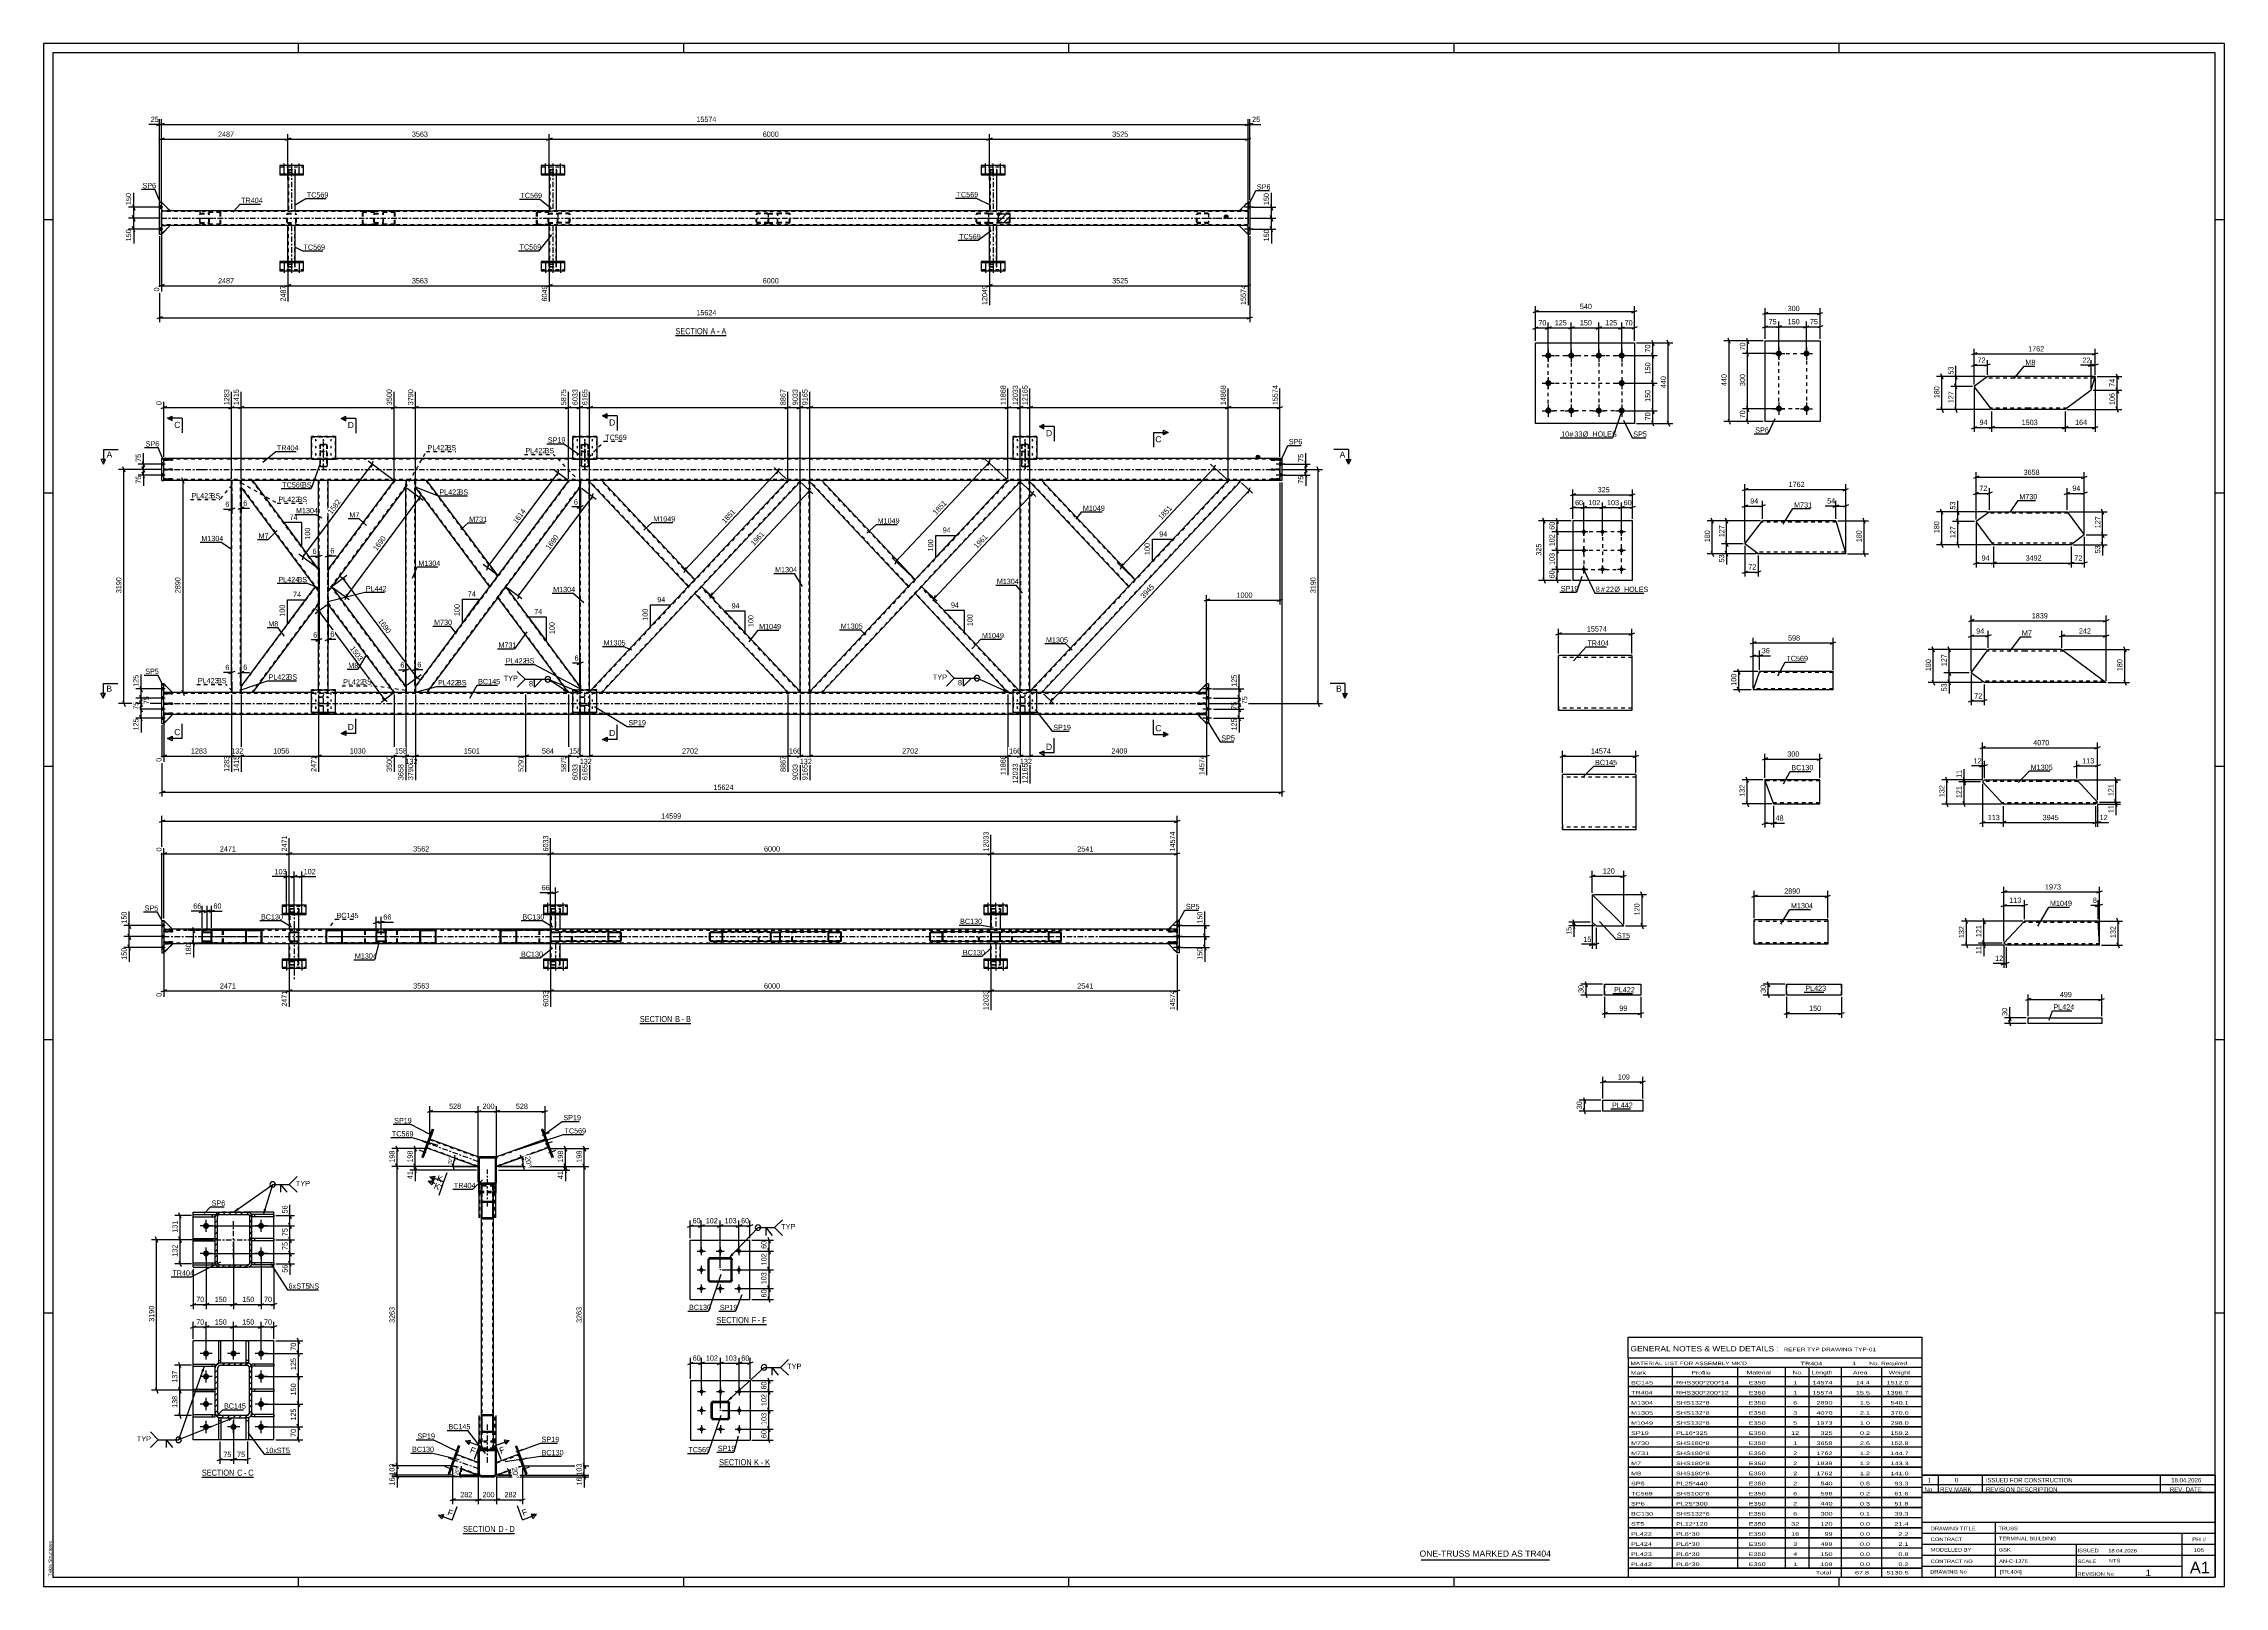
# Model space of a CAD drawing. Header units: millimetres. Extents: x 0 to 1189, y 0 to 841.
import ezdxf

# ---------------------------------------------------------------- set-up
doc = ezdxf.new("R2010")
doc.units = ezdxf.units.MM
doc.linetypes.add('DXK_LINE_DOT2', pattern=[3.9198, 1.9599, -1.9599])
doc.linetypes.add('DXK_LINE_DOT3', pattern=[5.9187, 2.979, -0.9799, 0.9799, -0.9799])
doc.styles.add('Arial', font='ARIAL.TTF', dxfattribs={"height": 0.2})
doc.styles.add('Arial Narrow', font='ARIALN.TTF', dxfattribs={"height": 0.2})

# ---------------------------------------------------------------- blocks, each defined once
blk = doc.blocks.new('Unknown-717048625-18 - 1662')
at = {"color": 6, "linetype": 'Continuous'}
blk.add_line((366.9, 142.8), (394.1, 142.8), dxfattribs=at)
at = {"color": 0, "linetype": 'Continuous'}
blk.add_wipeout([(385, 143.5), (385, 147), (366.9, 147), (366.9, 143.5)], dxfattribs=at)
blk.add_wipeout([(388.4, 143.5), (388.4, 147), (386.1, 147), (386.1, 143.5)], dxfattribs=at)
blk.add_wipeout([(390.7, 143.5), (390.7, 147), (389.4, 147), (389.4, 143.5)], dxfattribs=at)
at = {"color": 7, "linetype": 'Continuous', "style": 'Arial Narrow'}
blk.add_text('SECTION ', height=3.34, dxfattribs=at).set_placement((366.9, 143.5))
at = {"color": 0, "linetype": 'Continuous'}
blk.add_wipeout([(394.1, 143.5), (394.1, 147), (391.8, 147), (391.8, 143.5)], dxfattribs=at)
at = {"color": 7, "linetype": 'Continuous', "style": 'Arial Narrow'}
for s, p in [('F', (386.1, 143.5)), ('-', (389.4, 143.5)), ('F', (391.8, 143.5))]:
    blk.add_text(s, height=3.34, dxfattribs=at).set_placement(p)
blk = doc.blocks.new('Unknown-717048625-19039')
at = {"color": 7, "linetype": 'Continuous'}
blk.add_line((751, 14.5), (821, 14.5), dxfattribs=at)
at = {"color": 7, "style": 'Arial'}
blk.add_text('ONE-TRUSS MARKED AS TR404', height=3.343, dxfattribs=at).set_placement((750.2, 16.2))
blk = doc.blocks.new('Unknown-717048625-1133')
at = {"color": 5, "linetype": 'Continuous'}
for p, q in [((1189, 841), (0, 841)), ((0, 841), (0, 0)), ((1184, 836), (5, 836)), ((5, 836), (5, 5)), ((139, 836), (139, 841)), ((349, 836), (349, 841)), ((559, 836), (559, 841)), ((769, 836), (769, 841)), ((979, 836), (979, 841)), ((1184, 5), (1184, 836)), ((1189, 0), (1189, 841)), ((5, 745), (0, 745)), ((1189, 745), (1184, 745)), ((5, 596), (0, 596)), ((1189, 596), (1184, 596)), ((5, 447), (0, 447)), ((1189, 447), (1184, 447)), ((5, 298), (0, 298)), ((1189, 298), (1184, 298)), ((5, 149), (0, 149)), ((1189, 149), (1184, 149)), ((0, 0), (1189, 0)), ((5, 5), (1184, 5)), ((139, 0), (139, 5)), ((349, 0), (349, 5)), ((559, 0), (559, 5)), ((769, 0), (769, 5)), ((979, 0), (979, 5))]:
    blk.add_line(p, q, dxfattribs=at)
at = {"color": 174, "linetype": 'Continuous', "style": 'Arial'}
blk.add_text('Tekla Structures', height=1.91, rotation=90, dxfattribs=at).set_placement((4.5, 5.5))
blk = doc.blocks.new('Unknown-717048625-19036')
at = {"color": 7, "linetype": 'Continuous'}
for p, q in [((1024, 51.1), (1024, 5)), ((1024, 51.1), (1184, 51.1)), ((1184, 51), (1184, 5)), ((1024, 35), (1184, 35)), ((1024, 29), (1184, 29)), ((1064.1, 35), (1064.1, 5)), ((1166, 5.1), (1166, 29.1)), ((1024, 23), (1184, 23)), ((1024, 17), (1184, 17)), ((1108.1, 23), (1108.1, 5)), ((1024, 11), (1166, 11)), ((1024, 5), (1184, 5))]:
    blk.add_line(p, q, dxfattribs=at)
at = {"color": 7, "style": 'Arial Narrow'}
for s, height, width, p in [('CONTRACT', 1.91, 1.425378, (1028.9, 24.7)), ('DRAWING TITLE', 1.909, 1.425378, (1028.9, 30.6)), ('TRUSS ', 1.91, 1.425378, (1065.8, 30.6)), ('TERMINAL BUILDING', 1.909, 1.425378, (1066.1, 25.1)), ('CONTRACT NO', 1.909, 1.425378, (1028.9, 12.7)), ('MODELLED BY', 1.909, 1.425378, (1028.9, 19)), ('GSK', 1.91, 1.425378, (1065.9, 19)), ('AN-C-1376', 1.91, 1.425378, (1066.2, 12.8)), ('SCALE', 1.91, 1.425378, (1108.9, 12.7)), ('ISSUED', 1.91, 1.425378, (1108.9, 18.6)), ('18.04.2026', 1.91, 1.425378, (1125.7, 18.5)), ('A1', 6.2, 1.25, (1170.2, 7.2)), ('DRAWING No', 1.91, 1.425378, (1028.6, 7)), ('[TR.404]', 1.91, 1.425378, (1066.5, 7)), ('REVISION No.', 1.909, 1.425378, (1108.9, 5.8)), ('1', 3.34, 1.5, (1145.9, 5.7))]:
    blk.add_text(s, height=height, dxfattribs=dict(at, width=width)).set_placement(p)
at = {"color": 7, "linetype": 'Continuous', "style": 'Arial Narrow'}
for s, height, width, p in [('PH #', 2.1, 1.42538, (1171.4, 24.6)), ('NTS', 1.91, 1.425378, (1126, 13.1)), ('105', 2.1, 1.42538, (1172.2, 18.7))]:
    blk.add_text(s, height=height, dxfattribs=dict(at, width=width)).set_placement(p)
blk = doc.blocks.new('Unknown-717048625-19037')
at = {"color": 7, "linetype": 'Continuous'}
for p, q in [((1024, 60.6), (1184, 60.6)), ((1184, 60.6), (1024, 60.6)), ((1024, 60.6), (1024, 55.6)), ((1033, 60.6), (1033, 55.6)), ((1057, 60.6), (1057, 55.6)), ((1154, 60.6), (1154, 55.6)), ((1184, 60.6), (1184, 55.6)), ((1024, 55.6), (1184, 55.6)), ((1024, 55.6), (1024, 51.1)), ((1024, 55.6), (1184, 55.6)), ((1184, 51.1), (1024, 51.1)), ((1033, 55.6), (1033, 51.1)), ((1057, 55.6), (1057, 51.1)), ((1154, 55.6), (1154, 51.1)), ((1184, 55.6), (1184, 51.1))]:
    blk.add_line(p, q, dxfattribs=at)
at = {"color": 7, "linetype": 'Continuous', "style": 'Arial Narrow'}
for s, height, width, p in [('No', 2.39, 1.2, (1025.5, 51.6)), ('1', 2.39, 1.196471, (1027.2, 56.7)), ('REV MARK', 2.39, 1.2, (1034, 51.6)), ('0', 2.39, 1.196471, (1042, 56.7)), ('ISSUED FOR CONSTRUCTION', 2.386, 1.196471, (1059, 56.7)), ('REVISION DESCRIPTION', 2.386, 1.2, (1059, 51.6)), ('REV. DATE', 2.39, 1.2, (1159.3, 51.6)), ('18.04.2026', 2.39, 1.196471, (1160, 56.7))]:
    blk.add_text(s, height=height, dxfattribs=dict(at, width=width)).set_placement(p)
blk = doc.blocks.new('Unknown-717048625-19038')
at = {"color": 7, "linetype": 'Continuous'}
for p, q in [((864, 135.8), (1024, 135.8)), ((864, 124.5), (864, 135.8)), ((1024, 135.8), (1024, 124.5)), ((864, 124.5), (1024, 124.5)), ((864, 124.5), (864, 119.5)), ((864, 119.5), (1024, 119.5)), ((864, 119.5), (864, 114.5)), ((888, 119.5), (888, 114.5)), ((923.5, 119.5), (923.5, 114.5)), ((949.5, 119.5), (949.5, 114.5)), ((962.5, 119.5), (962.5, 114.5)), ((980, 119.5), (980, 114.5)), ((1002, 119.5), (1002, 114.5)), ((1024, 124.5), (1024, 119.5)), ((1024, 119.5), (1024, 114.5)), ((864, 114.5), (1024, 114.5)), ((864, 114.5), (864, 109.1)), ((864, 114.5), (1024, 114.5)), ((864, 109.1), (1024, 109.1)), ((864, 109), (864, 103.6)), ((864, 109), (1024, 109)), ((888, 114.5), (888, 109)), ((888, 109), (888, 103.5)), ((923.5, 114.5), (923.5, 109)), ((923.5, 109), (923.5, 103.5)), ((949.5, 114.5), (949.5, 109)), ((949.5, 109), (949.5, 103.5)), ((962.5, 114.5), (962.5, 109)), ((962.5, 109), (962.5, 103.5)), ((980, 114.5), (980, 109)), ((980, 109), (980, 103.5)), ((1002, 114.5), (1002, 109)), ((1002, 109), (1002, 103.5)), ((1024, 114.5), (1024, 109.1)), ((1024, 109), (1024, 103.6)), ((864, 103.6), (1024, 103.6)), ((864, 103.5), (864, 98.1)), ((864, 103.5), (1024, 103.5)), ((864, 98.1), (1024, 98.1)), ((864, 98), (864, 92.6)), ((864, 98), (1024, 98)), ((888, 103.5), (888, 98)), ((888, 98), (888, 92.5)), ((923.5, 103.5), (923.5, 98)), ((923.5, 98), (923.5, 92.5)), ((949.5, 103.5), (949.5, 98)), ((949.5, 98), (949.5, 92.5)), ((962.5, 103.5), (962.5, 98)), ((962.5, 98), (962.5, 92.5)), ((980, 103.5), (980, 98)), ((980, 98), (980, 92.5)), ((1002, 103.5), (1002, 98)), ((1002, 98), (1002, 92.5)), ((1024, 103.5), (1024, 98.1)), ((1024, 98), (1024, 92.6)), ((864, 92.6), (1024, 92.6)), ((864, 92.5), (864, 87.1)), ((864, 92.5), (1024, 92.5)), ((864, 87.1), (1024, 87.1)), ((864, 87), (864, 81.6)), ((864, 87), (1024, 87)), ((888, 92.5), (888, 87)), ((888, 87), (888, 81.5)), ((923.5, 92.5), (923.5, 87)), ((923.5, 87), (923.5, 81.5)), ((949.5, 92.5), (949.5, 87)), ((949.5, 87), (949.5, 81.5)), ((962.5, 92.5), (962.5, 87)), ((962.5, 87), (962.5, 81.5)), ((980, 92.5), (980, 87)), ((980, 87), (980, 81.5)), ((1002, 92.5), (1002, 87)), ((1002, 87), (1002, 81.5)), ((1024, 92.5), (1024, 87.1)), ((1024, 87), (1024, 81.6)), ((864, 81.6), (1024, 81.6)), ((864, 81.5), (864, 76.1)), ((864, 81.5), (1024, 81.5)), ((864, 76.1), (1024, 76.1)), ((864, 76), (864, 70.6)), ((864, 76), (1024, 76)), ((888, 81.5), (888, 76)), ((888, 76), (888, 70.5)), ((923.5, 81.5), (923.5, 76)), ((923.5, 76), (923.5, 70.5)), ((949.5, 81.5), (949.5, 76)), ((949.5, 76), (949.5, 70.5)), ((962.5, 81.5), (962.5, 76)), ((962.5, 76), (962.5, 70.5)), ((980, 81.5), (980, 76)), ((980, 76), (980, 70.5)), ((1002, 81.5), (1002, 76)), ((1002, 76), (1002, 70.5)), ((1024, 81.5), (1024, 76.1)), ((1024, 76), (1024, 70.6)), ((864, 70.6), (1024, 70.6)), ((864, 70.5), (864, 65.1)), ((864, 70.5), (1024, 70.5)), ((864, 65.1), (1024, 65.1)), ((864, 65), (864, 59.6)), ((864, 65), (1024, 65)), ((864, 59.6), (1024, 59.6)), ((864, 59.5), (864, 54.1)), ((864, 59.5), (1024, 59.5)), ((888, 70.5), (888, 65)), ((888, 65), (888, 59.5)), ((888, 59.5), (888, 54)), ((923.5, 70.5), (923.5, 65)), ((923.5, 65), (923.5, 59.5)), ((923.5, 59.5), (923.5, 54)), ((949.5, 70.5), (949.5, 65)), ((949.5, 65), (949.5, 59.5)), ((949.5, 59.5), (949.5, 54)), ((962.5, 70.5), (962.5, 65)), ((962.5, 65), (962.5, 59.5)), ((962.5, 59.5), (962.5, 54)), ((980, 70.5), (980, 65)), ((980, 65), (980, 59.5)), ((980, 59.5), (980, 54)), ((1002, 70.5), (1002, 65)), ((1002, 65), (1002, 59.5)), ((1002, 59.5), (1002, 54)), ((1024, 70.5), (1024, 65.1)), ((1024, 65), (1024, 59.6)), ((1024, 59.5), (1024, 54.1)), ((864, 54.1), (1024, 54.1)), ((864, 54), (864, 48.6)), ((864, 54), (1024, 54)), ((864, 48.6), (1024, 48.6)), ((864, 48.5), (864, 43.1)), ((864, 48.5), (1024, 48.5)), ((888, 54), (888, 48.5)), ((888, 48.5), (888, 43)), ((923.5, 54), (923.5, 48.5)), ((923.5, 48.5), (923.5, 43)), ((949.5, 54), (949.5, 48.5)), ((949.5, 48.5), (949.5, 43)), ((962.5, 54), (962.5, 48.5)), ((962.5, 48.5), (962.5, 43)), ((980, 54), (980, 48.5)), ((980, 48.5), (980, 43)), ((1002, 54), (1002, 48.5)), ((1002, 48.5), (1002, 43)), ((1024, 54), (1024, 48.6)), ((1024, 48.5), (1024, 43.1)), ((864, 43.1), (1024, 43.1)), ((864, 43), (864, 37.6)), ((864, 43), (1024, 43)), ((864, 37.6), (1024, 37.6)), ((864, 37.5), (864, 32.1)), ((864, 37.5), (1024, 37.5)), ((888, 43), (888, 37.5)), ((888, 37.5), (888, 32)), ((923.5, 43), (923.5, 37.5)), ((923.5, 37.5), (923.5, 32)), ((949.5, 43), (949.5, 37.5)), ((949.5, 37.5), (949.5, 32)), ((962.5, 43), (962.5, 37.5)), ((962.5, 37.5), (962.5, 32)), ((980, 43), (980, 37.5)), ((980, 37.5), (980, 32)), ((1002, 43), (1002, 37.5)), ((1002, 37.5), (1002, 32)), ((1024, 43), (1024, 37.6)), ((1024, 37.5), (1024, 32.1)), ((864, 32.1), (1024, 32.1)), ((864, 32), (864, 26.6)), ((864, 32), (1024, 32)), ((864, 26.6), (1024, 26.6)), ((864, 26.5), (864, 21.1)), ((864, 26.5), (1024, 26.5)), ((888, 32), (888, 26.5)), ((888, 26.5), (888, 21)), ((923.5, 32), (923.5, 26.5)), ((923.5, 26.5), (923.5, 21)), ((949.5, 32), (949.5, 26.5)), ((949.5, 26.5), (949.5, 21)), ((962.5, 32), (962.5, 26.5)), ((962.5, 26.5), (962.5, 21)), ((980, 32), (980, 26.5)), ((980, 26.5), (980, 21)), ((1002, 32), (1002, 26.5)), ((1002, 26.5), (1002, 21)), ((1024, 32), (1024, 26.6)), ((1024, 26.5), (1024, 21.1)), ((864, 21.1), (1024, 21.1)), ((864, 21), (864, 15.6)), ((864, 21), (1024, 21)), ((864, 15.6), (1024, 15.6)), ((864, 15.5), (864, 10.1)), ((864, 15.5), (1024, 15.5)), ((888, 21), (888, 15.5)), ((888, 15.5), (888, 10)), ((923.5, 21), (923.5, 15.5)), ((923.5, 15.5), (923.5, 10)), ((949.5, 21), (949.5, 15.5)), ((949.5, 15.5), (949.5, 10)), ((962.5, 21), (962.5, 15.5)), ((962.5, 15.5), (962.5, 10)), ((980, 21), (980, 15.5)), ((980, 15.5), (980, 10)), ((1002, 21), (1002, 15.5)), ((1002, 15.5), (1002, 10)), ((1024, 21), (1024, 15.6)), ((1024, 15.5), (1024, 10.1)), ((864, 10.1), (1024, 10.1)), ((864, 10), (1024, 10)), ((864, 10), (864, 5)), ((864, 5), (1024, 5)), ((980, 10), (980, 5)), ((1002, 10), (1002, 5)), ((1024, 10), (1024, 5))]:
    blk.add_line(p, q, dxfattribs=at)
at = {"color": 7, "style": 'Arial Narrow'}
for s, height, width, p in [('GENERAL NOTES & WELD DETAILS :', 2.863, 1.4, (865.2, 128.1)), ("MATERIAL LIST FOR ASSEMBLY MK'D", 1.909, 1.6, (865.2, 120.6)), ('REFER TYP DRAWING TYP-01', 1.909, 1.6, (948.7, 128.2)), ('TR404', 1.91, 1.794707, (957.9, 120.5)), ('1', 1.91, 1.794707, (986.1, 120.6)), ('No. Required', 1.909, 1.6, (995.4, 120.6)), ('Mark', 1.91, 1.7, (865.3, 115.5)), ('Profile', 1.91, 1.7, (898.4, 115.5)), ('Material', 1.91, 1.7, (928.5, 115.6)), ('No.', 1.91, 1.7, (953.5, 115.6)), ('Length', 1.91, 1.7, (964, 115.6)), ('Area', 1.91, 1.7, (986.5, 115.6)), ('Weight', 1.91, 1.7, (1006, 115.6))]:
    blk.add_text(s, height=height, dxfattribs=dict(at, width=width)).set_placement(p)
at = {"color": 7, "linetype": 'Continuous', "style": 'Arial Narrow'}
for s, height, width, p in [('BC145', 1.91, 1.794707, (865.5, 110.1)), ('RHS300*200*14', 1.909, 1.794707, (890, 110.1)), ('E350', 1.91, 1.794707, (929.7, 110.1)), ('1', 1.91, 1.794707, (953.9, 110.1)), ('14574', 1.91, 1.794707, (964.4, 110.1)), ('14.4', 1.91, 1.794707, (988.1, 110.1)), ('1512.0', 1.91, 1.794707, (1004.8, 110.1)), ('TR404', 1.91, 1.794707, (865.5, 104.6)), ('M1304', 1.91, 1.794707, (865.5, 99.1)), ('M1305', 1.91, 1.794707, (865.5, 93.6)), ('SHS132*8', 1.91, 1.794707, (890, 99.1)), ('SHS132*8', 1.91, 1.794707, (890, 93.6)), ('RHS300*200*12', 1.909, 1.794707, (890, 104.6)), ('E350', 1.91, 1.794707, (929.7, 104.6)), ('E350', 1.91, 1.794707, (929.7, 99.1)), ('E350', 1.91, 1.794707, (929.7, 93.6)), ('3', 1.91, 1.794707, (953.9, 93.6)), ('6', 1.91, 1.794707, (953.9, 99.1)), ('1', 1.91, 1.794707, (953.9, 104.6)), ('15574', 1.91, 1.794707, (964.4, 104.6)), ('4070', 1.91, 1.794707, (966.6, 93.6)), ('2890', 1.91, 1.794707, (966.6, 99.1)), ('15.5', 1.91, 1.794707, (988.1, 104.6)), ('2.1', 1.91, 1.794707, (990.3, 93.6)), ('1.5', 1.91, 1.794707, (990.3, 99.1)), ('1396.7', 1.91, 1.794707, (1004.8, 104.6)), ('540.1', 1.91, 1.794707, (1007, 99.1)), ('370.0', 1.91, 1.794707, (1007, 93.6)), ('SP19', 1.91, 1.794707, (865.5, 82.6)), ('M1049', 1.91, 1.794707, (865.5, 88.1)), ('SHS132*8', 1.91, 1.794707, (890, 88.1)), ('PL16*325', 1.91, 1.794707, (890, 82.6)), ('E350', 1.91, 1.794707, (929.7, 88.1)), ('E350', 1.91, 1.794707, (929.7, 82.6)), ('12', 1.91, 1.794707, (952.8, 82.6)), ('5', 1.91, 1.794707, (953.9, 88.1)), ('1973', 1.91, 1.794707, (966.6, 88.1)), ('325', 1.91, 1.794707, (968.8, 82.6)), ('0.2', 1.91, 1.794707, (990.3, 82.6)), ('1.0', 1.91, 1.794707, (990.3, 88.1)), ('298.0', 1.91, 1.794707, (1007, 88.1)), ('159.2', 1.91, 1.794707, (1007, 82.6)), ('M730', 1.91, 1.794707, (865.5, 77.1)), ('M731', 1.91, 1.794707, (865.5, 71.6)), ('SHS180*8', 1.91, 1.794707, (890, 77.1)), ('SHS180*8', 1.91, 1.794707, (890, 71.6)), ('E350', 1.91, 1.794707, (929.7, 77.1)), ('E350', 1.91, 1.794707, (929.7, 71.6)), ('2', 1.91, 1.794707, (953.9, 71.6)), ('1', 1.91, 1.794707, (953.9, 77.1)), ('3658', 1.91, 1.794707, (966.6, 77.1)), ('1762', 1.91, 1.794707, (966.6, 71.6)), ('2.6', 1.91, 1.794707, (990.3, 77.1)), ('1.2', 1.91, 1.794707, (990.3, 71.6)), ('152.8', 1.91, 1.794707, (1007, 77.1)), ('144.7', 1.91, 1.794707, (1007, 71.6)), ('M7', 1.91, 1.794707, (865.5, 66.1)), ('M8', 1.91, 1.794707, (865.5, 60.6)), ('SHS180*8', 1.91, 1.794707, (890, 66.1)), ('SHS180*8', 1.91, 1.794707, (890, 60.6)), ('E350', 1.91, 1.794707, (929.7, 66.1)), ('E350', 1.91, 1.794707, (929.7, 60.6)), ('2', 1.91, 1.794707, (953.9, 66.1)), ('2', 1.91, 1.794707, (953.9, 60.6)), ('1839', 1.91, 1.794707, (966.6, 66.1)), ('1762', 1.91, 1.794707, (966.6, 60.6)), ('1.2', 1.91, 1.794707, (990.3, 66.1)), ('1.2', 1.91, 1.794707, (990.3, 60.6)), ('143.3', 1.91, 1.794707, (1007, 66.1)), ('141.0', 1.91, 1.794707, (1007, 60.6)), ('TC569', 1.91, 1.794707, (865.5, 49.6)), ('SP5', 1.91, 1.794707, (865.5, 55.1)), ('SHS100*6', 1.91, 1.794707, (890, 49.6)), ('PL25*440', 1.91, 1.794707, (890, 55.1)), ('E350', 1.91, 1.794707, (929.7, 55.1)), ('E350', 1.91, 1.794707, (929.7, 49.6)), ('2', 1.91, 1.794707, (953.9, 55.1)), ('6', 1.91, 1.794707, (953.9, 49.6)), ('540', 1.91, 1.794707, (968.8, 55.1)), ('598', 1.91, 1.794707, (968.8, 49.6)), ('0.5', 1.91, 1.794707, (990.3, 55.1)), ('0.2', 1.91, 1.794707, (990.3, 49.6)), ('93.3', 1.91, 1.794707, (1009.1, 55.1)), ('61.6', 1.91, 1.794707, (1009.1, 49.6)), ('SP6', 1.91, 1.794707, (865.5, 44.1)), ('BC130', 1.91, 1.794707, (865.5, 38.6)), ('SHS132*6', 1.91, 1.794707, (890, 38.6)), ('PL25*300', 1.91, 1.794707, (890, 44.1)), ('E350', 1.91, 1.794707, (929.7, 44.1)), ('E350', 1.91, 1.794707, (929.7, 38.6)), ('2', 1.91, 1.794707, (953.9, 44.1)), ('6', 1.91, 1.794707, (953.9, 38.6)), ('440', 1.91, 1.794707, (968.8, 44.1)), ('300', 1.91, 1.794707, (968.8, 38.6)), ('0.3', 1.91, 1.794707, (990.3, 44.1)), ('0.1', 1.91, 1.794707, (990.3, 38.6)), ('51.8', 1.91, 1.794707, (1009.1, 44.1)), ('39.3', 1.91, 1.794707, (1009.1, 38.6)), ('ST5', 1.91, 1.794707, (865.5, 33.1)), ('PL422', 1.91, 1.794707, (865.5, 27.6)), ('PL424', 1.91, 1.794707, (865.5, 22.1)), ('PL12*120', 1.91, 1.794707, (890, 33.1)), ('PL6*30', 1.91, 1.794707, (890, 27.6)), ('PL6*30', 1.91, 1.794707, (890, 22.1)), ('E350', 1.91, 1.794707, (929.7, 33.1)), ('E350', 1.91, 1.794707, (929.7, 27.6)), ('E350', 1.91, 1.794707, (929.7, 22.1)), ('32', 1.91, 1.794707, (952.8, 33.1)), ('16', 1.91, 1.794707, (952.8, 27.6)), ('3', 1.91, 1.794707, (953.9, 22.1)), ('499', 1.91, 1.794707, (968.8, 22.1)), ('120', 1.91, 1.794707, (968.8, 33.1)), ('99', 1.91, 1.794707, (971, 27.6)), ('0.0', 1.91, 1.794707, (990.3, 33.1)), ('0.0', 1.91, 1.794707, (990.3, 27.6)), ('0.0', 1.91, 1.794707, (990.3, 22.1)), ('21.4', 1.91, 1.794707, (1009.1, 33.1)), ('2.2', 1.91, 1.794707, (1011.3, 27.6)), ('2.1', 1.91, 1.794707, (1011.3, 22.1)), ('PL423', 1.91, 1.794707, (865.5, 16.6)), ('PL442', 1.91, 1.794707, (865.5, 11.1)), ('PL6*30', 1.91, 1.794707, (890, 16.6)), ('PL6*30', 1.91, 1.794707, (890, 11.1)), ('E350', 1.91, 1.794707, (929.7, 16.6)), ('E350', 1.91, 1.794707, (929.7, 11.1)), ('4', 1.91, 1.794707, (953.9, 16.6)), ('1', 1.91, 1.794707, (953.9, 11.1)), ('150', 1.91, 1.794707, (968.8, 16.6)), ('109', 1.91, 1.794707, (968.8, 11.1)), ('0.0', 1.91, 1.794707, (990.3, 16.6)), ('0.0', 1.91, 1.794707, (990.3, 11.1)), ('0.8', 1.91, 1.794707, (1011.3, 16.6)), ('0.2', 1.91, 1.794707, (1011.3, 11.1)), ('Total', 1.91, 1.7, (966.3, 6.5)), ('67.8', 1.91, 1.794707, (987.6, 6.5)), ('5130.5', 1.91, 1.794707, (1004.8, 6.5))]:
    blk.add_text(s, height=height, dxfattribs=dict(at, width=width)).set_placement(p)
blk = doc.blocks.new('Unknown-717048625-12 - 5136')
at = {"color": 6, "linetype": 'Continuous'}
blk.add_line((344.5, 681.9), (372.1, 681.9), dxfattribs=at)
at = {"color": 0, "linetype": 'Continuous'}
blk.add_wipeout([(362.6, 682.6), (362.6, 686.1), (344.5, 686.1), (344.5, 682.6)], dxfattribs=at)
blk.add_wipeout([(366.2, 682.6), (366.2, 686.1), (363.6, 686.1), (363.6, 682.6)], dxfattribs=at)
at = {"color": 7, "linetype": 'Continuous', "style": 'Arial Narrow'}
blk.add_text('SECTION ', height=3.34, dxfattribs=at).set_placement((344.5, 682.6))
at = {"color": 0, "linetype": 'Continuous'}
blk.add_wipeout([(368.5, 682.6), (368.5, 686.1), (367.2, 686.1), (367.2, 682.6)], dxfattribs=at)
blk.add_wipeout([(372.1, 682.6), (372.1, 686.1), (369.6, 686.1), (369.6, 682.6)], dxfattribs=at)
at = {"color": 7, "linetype": 'Continuous', "style": 'Arial Narrow'}
for s, p in [('A', (363.6, 682.6)), ('-', (367.2, 682.6)), ('A', (369.6, 682.6))]:
    blk.add_text(s, height=3.34, dxfattribs=at).set_placement(p)
blk = doc.blocks.new('Unknown-717048625-13 - 5603')
at = {"color": 6, "linetype": 'Continuous'}
blk.add_line((325.1, 306.9), (352.8, 306.9), dxfattribs=at)
at = {"color": 0, "linetype": 'Continuous'}
blk.add_wipeout([(343.2, 307.6), (343.2, 311.1), (325.1, 311.1), (325.1, 307.6)], dxfattribs=at)
blk.add_wipeout([(346.9, 307.6), (346.9, 311.1), (344.3, 311.1), (344.3, 307.6)], dxfattribs=at)
at = {"color": 7, "linetype": 'Continuous', "style": 'Arial Narrow'}
blk.add_text('SECTION ', height=3.34, dxfattribs=at).set_placement((325.1, 307.6))
at = {"color": 0, "linetype": 'Continuous'}
blk.add_wipeout([(349.2, 307.6), (349.2, 311.1), (347.9, 311.1), (347.9, 307.6)], dxfattribs=at)
blk.add_wipeout([(352.8, 307.6), (352.8, 311.1), (350.2, 311.1), (350.2, 307.6)], dxfattribs=at)
at = {"color": 7, "linetype": 'Continuous', "style": 'Arial Narrow'}
for s, p in [('B', (344.3, 307.6)), ('B', (350.2, 307.6)), ('-', (347.9, 307.6))]:
    blk.add_text(s, height=3.34, dxfattribs=at).set_placement(p)
blk = doc.blocks.new('Unknown-717048625-14 - 2956')
at = {"color": 6, "linetype": 'Continuous'}
blk.add_line((86.3, 59.5), (114.4, 59.5), dxfattribs=at)
at = {"color": 0, "linetype": 'Continuous'}
blk.add_wipeout([(104.4, 60.3), (104.4, 63.8), (86.3, 63.8), (86.3, 60.3)], dxfattribs=at)
blk.add_wipeout([(108.3, 60.3), (108.3, 63.8), (105.5, 63.8), (105.5, 60.3)], dxfattribs=at)
at = {"color": 7, "linetype": 'Continuous', "style": 'Arial Narrow'}
blk.add_text('SECTION ', height=3.34, dxfattribs=at).set_placement((86.3, 60.3))
at = {"color": 0, "linetype": 'Continuous'}
blk.add_wipeout([(110.6, 60.3), (110.6, 63.8), (109.3, 63.8), (109.3, 60.3)], dxfattribs=at)
blk.add_wipeout([(114.4, 60.3), (114.4, 63.8), (111.6, 63.8), (111.6, 60.3)], dxfattribs=at)
at = {"color": 7, "linetype": 'Continuous', "style": 'Arial Narrow'}
for s, p in [('C', (105.5, 60.3)), ('-', (109.3, 60.3)), ('C', (111.6, 60.3))]:
    blk.add_text(s, height=3.34, dxfattribs=at).set_placement(p)
blk = doc.blocks.new('Unknown-717048625-15 - 2085')
at = {"color": 6, "linetype": 'Continuous'}
blk.add_line((228.7, 28.8), (256.8, 28.8), dxfattribs=at)
at = {"color": 0, "linetype": 'Continuous'}
blk.add_wipeout([(246.8, 29.6), (246.8, 33.1), (228.7, 33.1), (228.7, 29.6)], dxfattribs=at)
blk.add_wipeout([(250.7, 29.6), (250.7, 33.1), (247.9, 33.1), (247.9, 29.6)], dxfattribs=at)
at = {"color": 7, "linetype": 'Continuous', "style": 'Arial Narrow'}
blk.add_text('SECTION ', height=3.34, dxfattribs=at).set_placement((228.7, 29.6))
at = {"color": 0, "linetype": 'Continuous'}
blk.add_wipeout([(253, 29.6), (253, 33.1), (251.7, 33.1), (251.7, 29.6)], dxfattribs=at)
blk.add_wipeout([(256.8, 29.6), (256.8, 33.1), (254, 33.1), (254, 29.6)], dxfattribs=at)
at = {"color": 7, "linetype": 'Continuous', "style": 'Arial Narrow'}
for s, p in [('D', (247.9, 29.6)), ('-', (251.7, 29.6)), ('D', (254, 29.6))]:
    blk.add_text(s, height=3.34, dxfattribs=at).set_placement(p)
blk = doc.blocks.new('Unknown-717048625-16 - 13912')
at = {"color": 6, "linetype": 'Continuous'}
blk.add_line((368.3, 65.3), (395.9, 65.3), dxfattribs=at)
at = {"color": 0, "linetype": 'Continuous'}
blk.add_wipeout([(386.4, 66), (386.4, 69.5), (368.3, 69.5), (368.3, 66)], dxfattribs=at)
blk.add_wipeout([(390, 66), (390, 69.5), (387.4, 69.5), (387.4, 66)], dxfattribs=at)
at = {"color": 7, "linetype": 'Continuous', "style": 'Arial Narrow'}
blk.add_text('SECTION ', height=3.34, dxfattribs=at).set_placement((368.3, 66))
at = {"color": 0, "linetype": 'Continuous'}
blk.add_wipeout([(392.3, 66), (392.3, 69.5), (391, 69.5), (391, 66)], dxfattribs=at)
blk.add_wipeout([(395.9, 66), (395.9, 69.5), (393.4, 69.5), (393.4, 66)], dxfattribs=at)
at = {"color": 7, "linetype": 'Continuous', "style": 'Arial Narrow'}
for s, p in [('K', (387.4, 66)), ('-', (391, 66)), ('K', (393.4, 66))]:
    blk.add_text(s, height=3.34, dxfattribs=at).set_placement(p)
blk = doc.blocks.new('Bolt-717048625-1795 - 1662')
at = {"linetype": 'Continuous'}
for points in [[(359.7, 182.8, -1), (357.5, 182.8, -1)], [(370, 182.8, -1), (367.8, 182.8, -1)], [(380.2, 182.8, -1), (378, 182.8, -1)], [(359.7, 172.5, -1), (357.5, 172.5, -1)], [(380.2, 172.5, -1), (378, 172.5, -1)], [(359.7, 162.3, -1), (357.5, 162.3, -1)], [(370, 162.3, -1), (367.8, 162.3, -1)], [(380.2, 162.3, -1), (378, 162.3, -1)]]:
    blk.add_hatch(color=1, dxfattribs=at).paths.add_polyline_path(points)
at = {"color": 1, "linetype": 'Continuous'}
for p, q in [((356.4, 182.8), (360.8, 182.8)), ((358.6, 185), (358.6, 180.6)), ((366.7, 182.8), (371.1, 182.8)), ((368.9, 185), (368.9, 180.6)), ((376.9, 182.8), (381.3, 182.8)), ((379.1, 185), (379.1, 180.6)), ((356.4, 172.5), (360.8, 172.5)), ((358.6, 174.7), (358.6, 170.3)), ((376.9, 172.5), (381.3, 172.5)), ((379.1, 174.7), (379.1, 170.3)), ((356.4, 162.3), (360.8, 162.3)), ((358.6, 164.5), (358.6, 160.1)), ((366.7, 162.3), (371.1, 162.3)), ((368.9, 164.5), (368.9, 160.1)), ((376.9, 162.3), (381.3, 162.3)), ((379.1, 164.5), (379.1, 160.1))]:
    blk.add_line(p, q, dxfattribs=at)
blk = doc.blocks.new('Part-717048625-1748 - 1662')
at = {"color": 2, "linetype": 'Continuous'}
for p, q in [((352.6, 156.3), (352.6, 188.8)), ((352.6, 188.8), (385.1, 188.8)), ((385.1, 156.3), (385.1, 188.8)), ((352.6, 156.3), (385.1, 156.3))]:
    blk.add_line(p, q, dxfattribs=at)
blk = doc.blocks.new('Part-717048625-1701 - 1662')
at = {"linetype": 'Continuous'}
h = blk.add_hatch(dxfattribs=at)
h.set_pattern_fill('', scale=0.7, style=0, pattern_type=0)
h.set_pattern_definition([(45, (374.294, 165.973), (-1.57154, 1.57154), [])])
h.paths.add_polyline_path([(363.5, 166), (374.3, 166), (374.8, 166.1), (375.1, 166.3), (375.4, 166.7), (375.5, 167.2), (375.5, 178), (375.4, 178.4), (375.1, 178.8), (374.8, 179.1), (374.3, 179.2), (363.5, 179.2), (363, 179.1), (362.6, 178.8), (362.4, 178.4), (362.3, 178), (362.3, 167.2), (362.4, 166.7), (362.6, 166.3), (363, 166.1)])
h.paths.add_polyline_path([(362.9, 166.9), (362.9, 167.2), (362.9, 178), (362.9, 178.2), (363.1, 178.4), (363.3, 178.5), (363.5, 178.6), (374.3, 178.6), (374.5, 178.5), (374.7, 178.4), (374.8, 178.2), (374.9, 178), (374.9, 167.2), (374.8, 166.9), (374.7, 166.7), (374.5, 166.6), (374.3, 166.6), (363.5, 166.6), (363.3, 166.6), (363.1, 166.7)])
blk.add_hatch(color=30, dxfattribs=at).paths.add_polyline_path([(368.9, 172.5, -1), (368.9, 172.7, -1)])
at = {"color": 7, "linetype": 'DXK_LINE_DOT2'}
for p, q in [((362.3, 178), (362.4, 178.4)), ((363.1, 178.4), (362.9, 178.2)), ((363, 179.1), (363.5, 179.2)), ((363.3, 178.5), (363.1, 178.4)), ((363.5, 178.6), (363.3, 178.5)), ((363.5, 179.2), (374.3, 179.2)), ((363.5, 178.6), (374.3, 178.6)), ((374.3, 179.2), (374.8, 179.1)), ((374.5, 178.5), (374.3, 178.6)), ((374.7, 178.4), (374.5, 178.5)), ((374.8, 178.2), (374.7, 178.4)), ((375.4, 178.4), (375.5, 178)), ((362.3, 178), (362.3, 167.2)), ((362.4, 166.7), (362.3, 167.2)), ((362.9, 178.2), (362.9, 178)), ((362.9, 167.2), (362.9, 178)), ((362.9, 167.2), (362.9, 166.9)), ((362.9, 166.9), (363.1, 166.7)), ((363.1, 166.7), (363.3, 166.6)), ((363.3, 166.6), (363.5, 166.6)), ((363.5, 166.6), (374.3, 166.6)), ((374.3, 166.6), (374.5, 166.6)), ((374.5, 166.6), (374.7, 166.7)), ((374.7, 166.7), (374.8, 166.9)), ((374.9, 178), (374.8, 178.2)), ((374.8, 166.9), (374.9, 167.2)), ((374.9, 167.2), (374.9, 178)), ((375.5, 167.2), (375.4, 166.7)), ((375.5, 167.2), (375.5, 178)), ((363.5, 166), (363, 166.1)), ((363.5, 166), (374.3, 166)), ((374.8, 166.1), (374.3, 166))]:
    blk.add_line(p, q, dxfattribs=at)
at = {"color": 2, "linetype": 'Continuous'}
for p, q in [((362.4, 178.4), (362.3, 178)), ((362.9, 178.2), (363.1, 178.4)), ((363.5, 179.2), (363, 179.1)), ((363.1, 178.4), (363.3, 178.5)), ((363.3, 178.5), (363.5, 178.6)), ((363.5, 179.2), (363.5, 179.2)), ((363.5, 179.2), (374.3, 179.2)), ((363.5, 178.6), (363.5, 178.6)), ((363.5, 178.6), (374.3, 178.6)), ((374.3, 179.2), (374.3, 179.2)), ((374.8, 179.1), (374.3, 179.2)), ((374.3, 178.6), (374.3, 178.6)), ((374.3, 178.6), (374.5, 178.5)), ((374.5, 178.5), (374.7, 178.4)), ((374.7, 178.4), (374.8, 178.2)), ((375.5, 178), (375.4, 178.4)), ((362.3, 178), (362.3, 178)), ((362.3, 167.2), (362.3, 178)), ((362.3, 167.2), (362.3, 167.2)), ((362.3, 167.2), (362.4, 166.7)), ((362.9, 178), (362.9, 178.2)), ((362.9, 178), (362.9, 178)), ((362.9, 167.2), (362.9, 178)), ((362.9, 167.2), (362.9, 167.2)), ((362.9, 166.9), (362.9, 167.2)), ((363.1, 166.7), (362.9, 166.9)), ((363.3, 166.6), (363.1, 166.7)), ((363.5, 166.6), (363.3, 166.6)), ((363.5, 166.6), (363.5, 166.6)), ((363.5, 166.6), (374.3, 166.6)), ((374.3, 166.6), (374.3, 166.6)), ((374.5, 166.6), (374.3, 166.6)), ((374.7, 166.7), (374.5, 166.6)), ((374.8, 166.9), (374.7, 166.7)), ((374.8, 178.2), (374.9, 178)), ((374.9, 167.2), (374.8, 166.9)), ((374.9, 178), (374.9, 178)), ((374.9, 167.2), (374.9, 178)), ((374.9, 167.2), (374.9, 167.2)), ((375.4, 166.7), (375.5, 167.2)), ((375.5, 178), (375.5, 178)), ((375.5, 167.2), (375.5, 178)), ((375.5, 167.2), (375.5, 167.2)), ((363, 166.1), (363.5, 166)), ((363.5, 166), (363.5, 166)), ((363.5, 166), (374.3, 166)), ((374.3, 166), (374.8, 166.1)), ((374.3, 166), (374.3, 166))]:
    blk.add_line(p, q, dxfattribs=at)
at = {"color": 7, "linetype": 'DXK_LINE_DOT3'}
blk.add_line((368.9, 172.6), (368.9, 172.6), dxfattribs=at)
at = {"color": 30, "linetype": 'DXK_LINE_DOT3'}
blk.add_line((368.9, 172.6), (368.9, 172.6), dxfattribs=at)
at = {"color": 30, "linetype": 'Continuous'}
blk.add_circle((368.9, 172.6), 0.1, dxfattribs=at)
at = {"color": 7, "linetype": 'DXK_LINE_DOT2'}
for centre, start, end in [((363.5, 178), 112.5, 157.5), ((374.3, 178), 22.5, 67.5), ((363.5, 167.2), 202.5, 247.5), ((374.3, 167.2), 292.5, 337.5)]:
    blk.add_arc(centre, 1.2, start, end, dxfattribs=at)
at = {"color": 2, "linetype": 'Continuous'}
for centre, start, end in [((363.5, 178), 112.5, 157.5), ((374.3, 178), 22.5, 67.5), ((363.5, 167.2), 202.5, 247.5), ((374.3, 167.2), 292.5, 337.5)]:
    blk.add_arc(centre, 1.2, start, end, dxfattribs=at)
blk = doc.blocks.new('Part-717048625-14671 - 14670')
at = {"color": 2, "linetype": 'Continuous'}
for p, q in [((848.1, 442.5), (828.1, 442.5)), ((828.1, 415.3), (828.1, 442.5)), ((868.2, 442.5), (848.2, 442.5)), ((868.2, 442.5), (868.2, 412.5)), ((828.1, 415.3), (828.1, 412.5)), ((848.1, 412.5), (828.1, 412.5)), ((868.2, 412.5), (848.2, 412.5))]:
    blk.add_line(p, q, dxfattribs=at)
at = {"color": 7, "linetype": 'DXK_LINE_DOT2'}
for p, q in [((848.1, 441.1), (828.1, 441.1)), ((868.2, 441.1), (848.2, 441.1)), ((828.1, 412.7), (828.1, 415.3)), ((848.1, 413.9), (828.1, 413.9)), ((868.2, 413.9), (848.2, 413.9))]:
    blk.add_line(p, q, dxfattribs=at)
blk = doc.blocks.new('Part-717048625-3568 - 3498')
at = {"color": 7, "linetype": 'DXK_LINE_DOT2'}
for p, q in [((297.7, 602.8), (292.4, 602.8)), ((292.4, 598.9), (292.4, 602.8)), ((292.7, 487.2), (292.7, 602.8)), ((297.4, 487.2), (297.4, 602.8)), ((297.7, 602.2), (297.7, 602.8)), ((292.4, 487.2), (292.4, 491.2)), ((297.7, 487.2), (297.7, 488.8)), ((297.7, 487.2), (292.4, 487.2))]:
    blk.add_line(p, q, dxfattribs=at)
at = {"color": 2, "linetype": 'Continuous'}
for p, q in [((292.4, 491.2), (292.4, 598.9)), ((297.7, 488.8), (297.7, 602.2))]:
    blk.add_line(p, q, dxfattribs=at)
blk = doc.blocks.new('Part-717048625-3689 - 3498')
at = {"color": 7, "linetype": 'DXK_LINE_DOT2'}
for p, q in [((159.1, 626.9), (146.1, 626.9)), ((146.1, 626.9), (146.1, 614.4)), ((146.1, 626.7), (159.1, 626.7)), ((159.1, 614.4), (159.1, 626.9)), ((146.1, 614.7), (159.1, 614.7)), ((146.1, 614.4), (159.1, 614.4))]:
    blk.add_line(p, q, dxfattribs=at)
blk = doc.blocks.new('Part-717048625-3684 - 3498')
at = {"color": 7, "linetype": 'DXK_LINE_DOT2'}
for p, q in [((533.1, 622.1), (533.2, 622.3)), ((533.1, 622), (533.1, 622.1)), ((533.1, 622), (533.1, 611)), ((533.1, 618.9), (533.1, 619.1)), ((533.2, 618.8), (533.1, 618.9)), ((533.2, 622.3), (533.4, 622.4)), ((533.4, 618.7), (533.2, 618.8)), ((533.4, 622.1), (533.3, 622.1)), ((533.3, 622.1), (533.3, 622)), ((533.3, 622), (533.3, 611)), ((533.3, 619.1), (533.3, 619)), ((533.3, 619), (533.4, 619)), ((533.4, 622.4), (533.6, 622.4)), ((533.5, 622.2), (533.4, 622.1)), ((533.4, 619), (533.5, 618.9)), ((533.6, 618.7), (533.4, 618.7)), ((533.6, 622.2), (533.5, 622.2)), ((533.5, 618.9), (533.6, 618.9)), ((536.6, 622.4), (533.6, 622.4)), ((533.6, 622.2), (536.6, 622.2)), ((533.6, 618.9), (536.6, 618.9)), ((533.6, 618.7), (536.6, 618.7)), ((536.6, 622.4), (536.8, 622.4)), ((536.7, 622.2), (536.6, 622.2)), ((536.6, 618.9), (536.7, 618.9)), ((536.8, 618.7), (536.6, 618.7)), ((536.8, 622.1), (536.7, 622.2)), ((536.7, 618.9), (536.8, 619)), ((536.8, 622.4), (536.9, 622.3)), ((536.8, 622), (536.8, 622.1)), ((536.8, 622.1), (536.8, 622.1)), ((536.8, 622), (536.8, 611)), ((536.8, 619), (536.8, 619.1)), ((536.8, 619), (536.8, 619)), ((536.9, 618.8), (536.8, 618.7)), ((536.9, 622.3), (537, 622.1)), ((537, 618.9), (536.9, 618.8)), ((537, 622.1), (537.1, 622)), ((537.1, 619.1), (537, 618.9)), ((537.1, 622), (537.1, 611)), ((533.1, 614.4), (533.1, 614.2)), ((533.1, 611), (533.1, 610.8)), ((533.3, 614.3), (533.4, 614.4)), ((533.3, 614.2), (533.3, 614.3)), ((533.3, 610.9), (533.3, 611)), ((533.4, 610.8), (533.3, 610.9)), ((533.6, 614.7), (533.4, 614.7)), ((533.4, 614.4), (533.5, 614.5)), ((533.5, 610.8), (533.4, 610.8)), ((533.4, 610.5), (533.6, 610.5)), ((533.5, 614.5), (533.6, 614.5)), ((533.6, 610.7), (533.5, 610.8)), ((533.6, 614.7), (536.6, 614.7)), ((533.6, 614.5), (536.6, 614.5)), ((533.6, 610.7), (536.6, 610.7)), ((533.6, 610.5), (536.6, 610.5)), ((536.8, 614.7), (536.6, 614.7)), ((536.6, 614.5), (536.7, 614.5)), ((536.7, 610.8), (536.6, 610.7)), ((536.6, 610.5), (536.8, 610.5)), ((536.7, 614.5), (536.8, 614.4)), ((536.8, 610.8), (536.7, 610.8)), ((536.8, 614.7), (536.8, 614.7)), ((536.8, 614.4), (536.8, 614.3)), ((536.8, 614.3), (536.8, 614.2)), ((536.8, 611), (536.8, 610.9)), ((536.8, 610.9), (536.8, 610.8)), ((537.1, 614.2), (537, 614.4)), ((537, 610.8), (537.1, 611))]:
    blk.add_line(p, q, dxfattribs=at)
at = {"color": 7, "linetype": 'DXK_LINE_DOT3'}
blk.add_line((535.1, 624), (535.1, 609.2), dxfattribs=at)
at = {"color": 7, "linetype": 'DXK_LINE_DOT2'}
for centre, start, end in [((533.6, 614.3), 114.32, 159.2417), ((533.6, 611), 200.7583, 245.68), ((536.6, 614.3), 20.7583, 65.68), ((536.6, 611), 294.32, 339.2417)]:
    blk.add_arc(centre, 0.496, start, end, dxfattribs=at)
blk = doc.blocks.new('Part-717048625-3573 - 3498')
at = {"color": 2, "linetype": 'Continuous'}
for p, q in [((149.9, 555), (149.9, 602.8)), ((155.2, 554.6), (155.2, 602.8)), ((149.9, 488.8), (149.9, 535.1)), ((155.2, 488.8), (155.2, 535.1))]:
    blk.add_line(p, q, dxfattribs=at)
at = {"color": 7, "linetype": 'DXK_LINE_DOT2'}
for p, q in [((155.2, 602.8), (149.9, 602.8)), ((150.3, 487.2), (150.3, 602.8)), ((154.9, 487.2), (154.9, 602.8)), ((149.9, 535.1), (149.9, 555)), ((155.2, 535.1), (155.2, 554.6)), ((149.9, 487.2), (149.9, 488.8)), ((155.2, 487.2), (155.2, 488.8)), ((155.2, 487.2), (149.9, 487.2))]:
    blk.add_line(p, q, dxfattribs=at)
blk = doc.blocks.new('Part-717048625-3531 - 3498')
at = {"color": 2, "linetype": 'Continuous'}
for p, q in [((635.1, 492), (634.1, 492)), ((634.1, 492), (634.1, 470.4)), ((635.1, 492), (635.1, 470.4)), ((635.1, 470.4), (634.1, 470.4))]:
    blk.add_line(p, q, dxfattribs=at)
blk = doc.blocks.new('Bolt-717048625-3515 - 3498')
at = {"linetype": 'Continuous'}
for points in [[(634.1, 489.9), (634.1, 488.6), (635.1, 488.6), (635.1, 489.9)], [(634.1, 489.9), (634.1, 488.6), (635.1, 488.6), (635.1, 489.9)], [(634.1, 489.9), (634.1, 488.6), (635.1, 488.6), (635.1, 489.9)], [(634.1, 484.9), (634.1, 483.6), (635.1, 483.6), (635.1, 484.9)], [(634.1, 484.9), (634.1, 483.6), (635.1, 483.6), (635.1, 484.9)], [(634.1, 478.9), (634.1, 477.6), (635.1, 477.6), (635.1, 478.9)], [(634.1, 478.9), (634.1, 477.6), (635.1, 477.6), (635.1, 478.9)], [(634.1, 473.9), (634.1, 472.6), (635.1, 472.6), (635.1, 473.9)], [(634.1, 473.9), (634.1, 472.6), (635.1, 472.6), (635.1, 473.9)], [(634.1, 473.9), (634.1, 472.6), (635.1, 472.6), (635.1, 473.9)]]:
    blk.add_hatch(color=1, dxfattribs=at).paths.add_polyline_path(points)
at = {"color": 1, "linetype": 'Continuous'}
for p, q in [((636.8, 489.2), (632.1, 489.2)), ((636.8, 489.2), (632.1, 489.2)), ((636.8, 489.2), (632.1, 489.2)), ((635.1, 489.9), (634.1, 489.9)), ((635.1, 489.9), (634.1, 489.9)), ((635.1, 489.9), (634.1, 489.9)), ((635.1, 488.6), (634.1, 488.6)), ((635.1, 488.6), (634.1, 488.6)), ((635.1, 488.6), (634.1, 488.6)), ((636.8, 484.2), (632.1, 484.2)), ((636.8, 484.2), (632.1, 484.2)), ((636.8, 478.2), (632.1, 478.2)), ((636.8, 478.2), (632.1, 478.2)), ((635.1, 484.9), (634.1, 484.9)), ((635.1, 484.9), (634.1, 484.9)), ((635.1, 483.6), (634.1, 483.6)), ((635.1, 483.6), (634.1, 483.6)), ((635.1, 478.9), (634.1, 478.9)), ((635.1, 478.9), (634.1, 478.9)), ((635.1, 477.6), (634.1, 477.6)), ((635.1, 477.6), (634.1, 477.6)), ((636.8, 473.2), (632.1, 473.2)), ((636.8, 473.2), (632.1, 473.2)), ((636.8, 473.2), (632.1, 473.2)), ((635.1, 473.9), (634.1, 473.9)), ((635.1, 473.9), (634.1, 473.9)), ((635.1, 473.9), (634.1, 473.9)), ((635.1, 472.6), (634.1, 472.6)), ((635.1, 472.6), (634.1, 472.6)), ((635.1, 472.6), (634.1, 472.6))]:
    blk.add_line(p, q, dxfattribs=at)
blk = doc.blocks.new('Part-717048625-3677 - 3498')
at = {"color": 7, "linetype": 'DXK_LINE_DOT2'}
for p, q in [((66.1, 475.2), (65.5, 474.6)), ((65.5, 470.4), (70.3, 475.2)), ((65.5, 474.6), (65.5, 470.4)), ((70.3, 475.2), (66.1, 475.2))]:
    blk.add_line(p, q, dxfattribs=at)
blk = doc.blocks.new('Part-717048625-3613 - 3498')
at = {"color": 7, "linetype": 'DXK_LINE_DOT2'}
for p, q in [((646.2, 602.8), (537.7, 487.4)), ((652.4, 602.6), (543.9, 487.2)), ((652.4, 602.8), (645.8, 602.8)), ((595.1, 548.9), (591.5, 545)), ((537.7, 487.9), (538.5, 488.8)), ((537.7, 487.2), (537.7, 487.9)), ((544.3, 487.2), (537.7, 487.2))]:
    blk.add_line(p, q, dxfattribs=at)
at = {"color": 2, "linetype": 'Continuous'}
for p, q in [((652.4, 602.2), (544.3, 487.2)), ((645.8, 602.8), (595.1, 548.9)), ((652.4, 602.2), (652.4, 602.8)), ((591.5, 545), (538.5, 488.8))]:
    blk.add_line(p, q, dxfattribs=at)
blk = doc.blocks.new('Bolt-717048625-3516 - 3498')
at = {"linetype": 'Continuous'}
for points in [[(674.1, 612.5), (674.1, 611.2), (675.1, 611.2), (675.1, 612.5)], [(674.1, 612.5), (674.1, 611.2), (675.1, 611.2), (675.1, 612.5)], [(674.1, 606.5), (674.1, 605.2), (675.1, 605.2), (675.1, 606.5)], [(674.1, 606.5), (674.1, 605.2), (675.1, 605.2), (675.1, 606.5)]]:
    blk.add_hatch(color=1, dxfattribs=at).paths.add_polyline_path(points)
at = {"color": 1, "linetype": 'Continuous'}
for p, q in [((676.8, 611.8), (672.1, 611.8)), ((676.8, 611.8), (672.1, 611.8)), ((675.1, 612.5), (674.1, 612.5)), ((675.1, 612.5), (674.1, 612.5)), ((675.1, 611.2), (674.1, 611.2)), ((675.1, 611.2), (674.1, 611.2)), ((675.1, 606.5), (674.1, 606.5)), ((675.1, 606.5), (674.1, 606.5)), ((676.8, 605.8), (672.1, 605.8)), ((676.8, 605.8), (672.1, 605.8)), ((675.1, 605.2), (674.1, 605.2)), ((675.1, 605.2), (674.1, 605.2))]:
    blk.add_line(p, q, dxfattribs=at)
blk = doc.blocks.new('Part-717048625-3536 - 3498')
at = {"color": 2, "linetype": 'Continuous'}
for p, q in [((675.1, 614.8), (674.1, 614.8)), ((674.1, 614.8), (674.1, 602.8)), ((675.1, 614.8), (675.1, 602.8)), ((675.1, 602.8), (674.1, 602.8))]:
    blk.add_line(p, q, dxfattribs=at)
blk = doc.blocks.new('Part-717048625-3588 - 3498')
at = {"color": 2, "linetype": 'Continuous'}
for p, q in [((191.1, 602.8), (155.2, 554.6)), ((197.4, 599.3), (157.1, 545)), ((197.4, 602.8), (191.1, 602.8)), ((155.2, 554.6), (155.2, 542.6))]:
    blk.add_line(p, q, dxfattribs=at)
at = {"color": 7, "linetype": 'DXK_LINE_DOT2'}
for p, q in [((191.5, 602.8), (155.2, 554.1)), ((197.4, 599.8), (155.2, 543.1)), ((191.1, 602.8), (191.1, 602.8)), ((191.1, 602.8), (191.1, 602.8)), ((197.4, 602.8), (197.4, 599.3)), ((155.2, 542.6), (157.1, 545))]:
    blk.add_line(p, q, dxfattribs=at)
blk = doc.blocks.new('Part-717048625-3757 - 3498')
at = {"color": 7, "linetype": 'DXK_LINE_DOT2'}
for p, q in [((107.5, 487.2), (107.5, 491.2)), ((107.7, 491.2), (107.5, 491.2)), ((107.7, 487.2), (107.7, 491.2)), ((107.7, 487.2), (107.5, 487.2))]:
    blk.add_line(p, q, dxfattribs=at)
blk = doc.blocks.new('Part-717048625-3548 - 3498')
at = {"color": 2, "linetype": 'Continuous'}
for p, q in [((209, 602.8), (202.7, 602.8)), ((243.1, 545), (202.7, 599.3)), ((247.6, 551.1), (209, 602.8)), ((247.2, 550.5), (243.1, 545)), ((247.6, 551.1), (247.2, 550.5))]:
    blk.add_line(p, q, dxfattribs=at)
at = {"color": 7, "linetype": 'DXK_LINE_DOT2'}
for p, q in [((202.7, 599.3), (202.7, 602.8)), ((243.3, 545.3), (202.7, 599.8)), ((247.4, 550.8), (208.6, 602.8)), ((209, 602.8), (209, 602.8)), ((209, 602.8), (209, 602.8)), ((247.5, 551), (247.2, 550.5)), ((243.3, 545.3), (243.3, 545.3))]:
    blk.add_line(p, q, dxfattribs=at)
blk = doc.blocks.new('Part-717048625-3664 - 3498')
at = {"color": 2, "linetype": 'Continuous'}
for p, q in [((65.5, 486.5), (65.5, 487)), ((65.5, 487), (70.3, 487)), ((70.3, 486.5), (65.5, 486.5)), ((70.3, 487), (70.3, 486.5))]:
    blk.add_line(p, q, dxfattribs=at)
at = {"color": 7, "linetype": 'DXK_LINE_DOT2'}
blk.add_line((66.1, 486.5), (66.1, 487), dxfattribs=at)
blk = doc.blocks.new('Part-717048625-3553 - 3498')
at = {"color": 7, "linetype": 'DXK_LINE_DOT2'}
for p, q in [((286.5, 602.8), (202.7, 490.3)), ((292.4, 599.8), (208.6, 487.2)), ((286.1, 602.8), (286.1, 602.8)), ((286.1, 602.8), (286.1, 602.8)), ((292.4, 602.8), (292.4, 599.3)), ((247.6, 551.1), (243.1, 545)), ((252.1, 545), (247.6, 539)), ((202.7, 487.2), (202.7, 490.8)), ((209, 487.2), (208.2, 487.2))]:
    blk.add_line(p, q, dxfattribs=at)
at = {"color": 2, "linetype": 'Continuous'}
for p, q in [((286.1, 602.8), (247.6, 551.1)), ((292.4, 599.3), (252.1, 545)), ((292.4, 602.8), (286.1, 602.8)), ((243.1, 545), (202.7, 490.8)), ((247.6, 539), (209, 487.2)), ((208.2, 487.2), (202.7, 487.2)), ((209, 487.2), (208.2, 487.2))]:
    blk.add_line(p, q, dxfattribs=at)
blk = doc.blocks.new('Part-717048625-3623 - 3498')
at = {"color": 7, "linetype": 'DXK_LINE_DOT2'}
for p, q in [((526.2, 602.8), (417.7, 487.4)), ((532.4, 602.6), (423.9, 487.2)), ((532.4, 602.8), (525.8, 602.8)), ((475.1, 548.9), (471.4, 545)), ((478.7, 545), (475.1, 541.2)), ((424.3, 487.2), (417.7, 487.2))]:
    blk.add_line(p, q, dxfattribs=at)
at = {"color": 2, "linetype": 'Continuous'}
for p, q in [((525.8, 602.8), (475.1, 548.9)), ((532.4, 602.2), (478.7, 545)), ((532.4, 602.2), (532.4, 602.8)), ((417.7, 487.9), (471.4, 545)), ((475.1, 541.2), (424.3, 487.2)), ((417.7, 487.2), (417.7, 487.9))]:
    blk.add_line(p, q, dxfattribs=at)
blk = doc.blocks.new('Part-717048625-3558 - 3498')
at = {"color": 7, "linetype": 'DXK_LINE_DOT2'}
for p, q in [((202.7, 602.8), (197.4, 602.8)), ((197.4, 598.9), (197.4, 602.8)), ((197.7, 487.2), (197.7, 602.8)), ((202.4, 487.2), (202.4, 602.8)), ((202.7, 598.9), (202.7, 602.8)), ((197.4, 487.2), (197.4, 491.2)), ((202.7, 487.2), (202.7, 491.2)), ((202.7, 487.2), (197.4, 487.2))]:
    blk.add_line(p, q, dxfattribs=at)
at = {"color": 2, "linetype": 'Continuous'}
for p, q in [((197.4, 491.2), (197.4, 598.9)), ((202.7, 491.2), (202.7, 598.9))]:
    blk.add_line(p, q, dxfattribs=at)
blk = doc.blocks.new('Part-717048625-3682 - 3498')
at = {"color": 2, "linetype": 'Continuous'}
for p, q in [((528.6, 614.4), (528.6, 626.9)), ((528.6, 626.9), (541.6, 626.9)), ((541.6, 626.9), (541.6, 614.4)), ((528.6, 614.7), (541.6, 614.7)), ((528.6, 614.4), (541.6, 614.4))]:
    blk.add_line(p, q, dxfattribs=at)
at = {"color": 7, "linetype": 'DXK_LINE_DOT2'}
blk.add_line((528.6, 626.7), (541.6, 626.7), dxfattribs=at)
blk = doc.blocks.new('Part-717048625-3618 - 3498')
at = {"color": 2, "linetype": 'Continuous'}
for p, q in [((417.7, 602.2), (417.7, 602.8)), ((471.4, 545), (417.7, 602.2)), ((475.1, 548.9), (424.3, 602.8)), ((474.6, 548.4), (471.4, 545)), ((475.1, 548.9), (474.6, 548.4))]:
    blk.add_line(p, q, dxfattribs=at)
at = {"color": 7, "linetype": 'DXK_LINE_DOT2'}
for p, q in [((424.3, 602.8), (417.7, 602.8)), ((471.7, 545.3), (417.7, 602.6)), ((474.9, 548.7), (423.9, 602.8)), ((475, 548.9), (474.6, 548.4)), ((471.7, 545.3), (471.7, 545.3))]:
    blk.add_line(p, q, dxfattribs=at)
blk = doc.blocks.new('Part-717048625-3638 - 3498')
at = {"color": 2, "linetype": 'Continuous'}
for p, q in [((64.5, 602.8), (64.5, 614.8)), ((65.5, 614.8), (64.5, 614.8)), ((65.5, 602.8), (65.5, 614.8)), ((64.5, 602.8), (65.5, 602.8))]:
    blk.add_line(p, q, dxfattribs=at)
blk = doc.blocks.new('Part-717048625-3563 - 3498')
at = {"color": 7, "linetype": 'DXK_LINE_DOT2'}
for p, q in [((537.7, 602.8), (532.4, 602.8)), ((532.4, 602.2), (532.4, 602.8)), ((532.8, 487.2), (532.8, 602.8)), ((537.4, 487.2), (537.4, 602.8)), ((537.7, 602.2), (537.7, 602.8)), ((532.4, 487.2), (532.4, 488.8)), ((537.7, 487.2), (537.7, 488.8)), ((537.7, 487.2), (532.4, 487.2))]:
    blk.add_line(p, q, dxfattribs=at)
at = {"color": 2, "linetype": 'Continuous'}
for p, q in [((532.4, 488.8), (532.4, 602.2)), ((537.7, 488.8), (537.7, 602.2))]:
    blk.add_line(p, q, dxfattribs=at)
blk = doc.blocks.new('Part-717048625-3648 - 3498')
at = {"color": 2, "linetype": 'Continuous'}
for p, q in [((475.1, 541.2), (478.7, 545)), ((525.8, 487.2), (475.1, 541.2)), ((478.7, 545), (531.6, 488.8))]:
    blk.add_line(p, q, dxfattribs=at)
at = {"color": 7, "linetype": 'DXK_LINE_DOT2'}
for p, q in [((526.2, 487.2), (475.3, 541.4)), ((475.3, 541.4), (475.3, 541.4)), ((532.4, 487.4), (478.5, 544.8)), ((532.4, 487.9), (531.6, 488.8)), ((532.4, 487.2), (532.4, 487.9)), ((532.4, 487.2), (525.8, 487.2))]:
    blk.add_line(p, q, dxfattribs=at)
blk = doc.blocks.new('Part-717048625-3663 - 3498')
at = {"color": 2, "linetype": 'Continuous'}
for p, q in [((157.1, 545), (155.2, 542.6)), ((155.2, 539.4), (155.2, 542.6)), ((191.1, 487.2), (155.2, 535.5)), ((197.4, 490.8), (157.1, 545)), ((197.4, 487.2), (191.1, 487.2))]:
    blk.add_line(p, q, dxfattribs=at)
at = {"color": 7, "linetype": 'DXK_LINE_DOT2'}
for p, q in [((155.2, 535.5), (155.2, 539.4)), ((191.5, 487.2), (155.2, 536)), ((197.4, 490.3), (156.9, 544.8)), ((197.4, 487.2), (197.4, 490.8))]:
    blk.add_line(p, q, dxfattribs=at)
blk = doc.blocks.new('Part-717048625-3603 - 3498')
at = {"color": 2, "linetype": 'Continuous'}
for p, q in [((114, 602.8), (107.7, 602.8)), ((148.1, 545), (107.7, 599.3)), ((149.9, 554.6), (114, 602.8))]:
    blk.add_line(p, q, dxfattribs=at)
at = {"color": 7, "linetype": 'DXK_LINE_DOT2'}
for p, q in [((107.7, 599.3), (107.7, 602.8)), ((149.9, 543.1), (107.7, 599.8)), ((149.9, 554.1), (113.6, 602.8)), ((114, 602.8), (114, 602.8)), ((114, 602.8), (114, 602.8)), ((149.9, 542.6), (149.9, 554.6)), ((149.9, 542.6), (148.1, 545))]:
    blk.add_line(p, q, dxfattribs=at)
blk = doc.blocks.new('Part-717048625-3668 - 3498')
at = {"color": 2, "linetype": 'Continuous'}
for p, q in [((65.5, 492), (70.3, 487.2)), ((66.1, 487.2), (65.5, 487.8)), ((70.3, 487.2), (66.1, 487.2))]:
    blk.add_line(p, q, dxfattribs=at)
at = {"color": 7, "linetype": 'DXK_LINE_DOT2'}
blk.add_line((65.5, 487.8), (65.5, 492), dxfattribs=at)
blk = doc.blocks.new('Part-717048625-3608 - 3498')
at = {"color": 2, "linetype": 'Continuous'}
for p, q in [((537.7, 602.2), (537.7, 602.8)), ((591.5, 545), (537.7, 602.2)), ((595.1, 548.9), (544.3, 602.8)), ((594.6, 548.4), (591.5, 545)), ((595.1, 548.9), (594.6, 548.4))]:
    blk.add_line(p, q, dxfattribs=at)
at = {"color": 7, "linetype": 'DXK_LINE_DOT2'}
for p, q in [((544.3, 602.8), (537.7, 602.8)), ((591.7, 545.3), (537.7, 602.6)), ((594.9, 548.7), (543.9, 602.8)), ((595, 548.9), (594.6, 548.4)), ((591.7, 545.3), (591.7, 545.3))]:
    blk.add_line(p, q, dxfattribs=at)
blk = doc.blocks.new('Part-717048625-3683 - 3498')
at = {"color": 7, "linetype": 'DXK_LINE_DOT2'}
for p, q in [((532.4, 484.5), (532.5, 484.7)), ((532.4, 476.4), (532.4, 484.5)), ((532.5, 481.2), (532.4, 481)), ((532.5, 480.3), (532.4, 480.4)), ((532.4, 476.4), (532.5, 476.2)), ((532.5, 484.7), (532.6, 484.8)), ((532.6, 480.1), (532.5, 480.3)), ((532.6, 484.8), (532.7, 484.9)), ((532.7, 480), (532.6, 480.1)), ((532.7, 484.9), (532.9, 484.9)), ((532.8, 484.7), (532.7, 484.6)), ((532.7, 484.6), (532.7, 484.6)), ((532.7, 484.6), (532.7, 484.5)), ((532.7, 476.4), (532.7, 484.5)), ((532.9, 481.5), (532.7, 481.4)), ((532.7, 481.1), (532.7, 481.2)), ((532.7, 481.2), (532.8, 481.2)), ((532.7, 481), (532.7, 481.1)), ((532.7, 480.4), (532.7, 480.3)), ((532.7, 480.3), (532.7, 480.3)), ((532.7, 480.3), (532.8, 480.2)), ((532.9, 480), (532.7, 480)), ((532.7, 476.3), (532.7, 476.4)), ((532.7, 476.2), (532.7, 476.3)), ((532.8, 476.1), (532.7, 476.2)), ((532.7, 475.9), (532.9, 475.9)), ((532.9, 484.7), (532.8, 484.7)), ((532.8, 481.2), (532.9, 481.2)), ((532.8, 480.2), (532.9, 480.2)), ((532.9, 476.1), (532.8, 476.1)), ((532.9, 484.9), (537.2, 484.9)), ((532.9, 484.7), (537.2, 484.7)), ((532.9, 481.5), (537.2, 481.5)), ((532.9, 481.2), (537.2, 481.2)), ((532.9, 480.2), (537.2, 480.2)), ((532.9, 480), (537.2, 480)), ((532.9, 476.1), (537.2, 476.1)), ((532.9, 475.9), (537.2, 475.9)), ((537.2, 484.9), (537.4, 484.9)), ((537.3, 484.7), (537.2, 484.7)), ((537.4, 481.4), (537.2, 481.5)), ((537.2, 481.2), (537.3, 481.2)), ((537.2, 480.2), (537.3, 480.2)), ((537.4, 480), (537.2, 480)), ((537.3, 476.1), (537.2, 476.1)), ((537.2, 475.9), (537.4, 475.9)), ((537.4, 484.6), (537.3, 484.7)), ((537.3, 481.2), (537.4, 481.2)), ((537.3, 480.2), (537.4, 480.3)), ((537.4, 476.2), (537.3, 476.1)), ((537.4, 484.9), (537.6, 484.8)), ((537.5, 484.6), (537.4, 484.6)), ((537.4, 481.2), (537.5, 481.1)), ((537.4, 480.3), (537.5, 480.3)), ((537.6, 480.1), (537.4, 480)), ((537.5, 476.3), (537.4, 476.2)), ((537.5, 484.5), (537.5, 484.6)), ((537.5, 476.4), (537.5, 484.5)), ((537.5, 481.1), (537.5, 481)), ((537.5, 480.3), (537.5, 480.4)), ((537.5, 476.4), (537.5, 476.3)), ((537.6, 484.8), (537.7, 484.7)), ((537.7, 480.3), (537.6, 480.1)), ((537.7, 484.7), (537.7, 484.5)), ((537.7, 476.4), (537.7, 484.5)), ((537.7, 481), (537.7, 481.2)), ((537.7, 480.4), (537.7, 480.3)), ((537.7, 476.2), (537.7, 476.4))]:
    blk.add_line(p, q, dxfattribs=at)
for centre, start, end in [((532.9, 481), 114.3199, 159.2417), ((532.9, 476.4), 200.7583, 245.6801), ((537.2, 481), 20.7583, 65.6801), ((537.2, 476.4), 294.3199, 339.2417)]:
    blk.add_arc(centre, 0.496, start, end, dxfattribs=at)
blk = doc.blocks.new('Part-717048625-3628 - 3498')
at = {"color": 2, "linetype": 'Continuous'}
for p, q in [((297.7, 602.2), (297.7, 602.8)), ((351.4, 545), (297.7, 602.2)), ((355.1, 548.9), (304.3, 602.8)), ((354.6, 548.4), (351.4, 545)), ((354.9, 548.8), (354.6, 548.4)), ((355.1, 548.9), (354.9, 548.8))]:
    blk.add_line(p, q, dxfattribs=at)
at = {"color": 7, "linetype": 'DXK_LINE_DOT2'}
for p, q in [((304.3, 602.8), (297.7, 602.8)), ((351.7, 545.3), (297.7, 602.6)), ((354.8, 548.7), (303.9, 602.8)), ((354.8, 548.6), (354.6, 548.4)), ((354.9, 548.8), (354.8, 548.7)), ((351.7, 545.3), (351.7, 545.3))]:
    blk.add_line(p, q, dxfattribs=at)
blk = doc.blocks.new('Part-717048625-3633 - 3498')
at = {"color": 7, "linetype": 'DXK_LINE_DOT2'}
for p, q in [((406.2, 602.8), (297.7, 487.4)), ((412.4, 602.6), (303.9, 487.2)), ((412.4, 602.8), (405.8, 602.8)), ((355.1, 548.9), (351.4, 545)), ((358.7, 545), (355.1, 541.2)), ((298.5, 488.8), (297.7, 487.9)), ((297.7, 487.2), (297.7, 487.9)), ((304.3, 487.2), (297.7, 487.2))]:
    blk.add_line(p, q, dxfattribs=at)
at = {"color": 2, "linetype": 'Continuous'}
for p, q in [((405.8, 602.8), (355.1, 548.9)), ((412.4, 602.2), (358.7, 545)), ((412.4, 602.2), (412.4, 602.8)), ((351.4, 545), (298.5, 488.8)), ((355.1, 541.2), (304.3, 487.2))]:
    blk.add_line(p, q, dxfattribs=at)
blk = doc.blocks.new('Part-717048625-3643 - 3498')
at = {"color": 2, "linetype": 'Continuous'}
for p, q in [((64.5, 470.4), (64.5, 492)), ((65.5, 492), (64.5, 492)), ((65.5, 470.4), (65.5, 492)), ((64.5, 470.4), (65.5, 470.4))]:
    blk.add_line(p, q, dxfattribs=at)
blk = doc.blocks.new('Part-717048625-3653 - 3498')
at = {"color": 2, "linetype": 'Continuous'}
for p, q in [((358.7, 545), (355.1, 541.2)), ((405.8, 487.2), (355.1, 541.2)), ((412.4, 487.9), (358.7, 545)), ((412.4, 487.2), (412.4, 487.9))]:
    blk.add_line(p, q, dxfattribs=at)
at = {"color": 7, "linetype": 'DXK_LINE_DOT2'}
for p, q in [((406.2, 487.2), (355.3, 541.4)), ((355.3, 541.4), (355.3, 541.4)), ((412.4, 487.4), (358.5, 544.8)), ((412.4, 487.2), (405.8, 487.2))]:
    blk.add_line(p, q, dxfattribs=at)
blk = doc.blocks.new('Part-717048625-3658 - 3498')
at = {"color": 2, "linetype": 'Continuous'}
for p, q in [((247.6, 539), (252.1, 545)), ((286.1, 487.2), (247.6, 539)), ((292.4, 490.8), (252.1, 545)), ((288.6, 487.2), (286.1, 487.2))]:
    blk.add_line(p, q, dxfattribs=at)
at = {"color": 7, "linetype": 'DXK_LINE_DOT2'}
for p, q in [((286.5, 487.2), (247.8, 539.3)), ((247.8, 539.3), (247.8, 539.3)), ((292.4, 490.3), (251.9, 544.8)), ((292.4, 487.2), (292.4, 490.8)), ((288.6, 487.2), (292.4, 487.2))]:
    blk.add_line(p, q, dxfattribs=at)
blk = doc.blocks.new('Part-717048625-3665 - 3498')
at = {"color": 2, "linetype": 'Continuous'}
for p, q in [((65.5, 481), (65.5, 481.5)), ((65.5, 481.5), (70.3, 481.5)), ((70.3, 481), (65.5, 481)), ((70.3, 481.5), (70.3, 481))]:
    blk.add_line(p, q, dxfattribs=at)
at = {"color": 7, "linetype": 'DXK_LINE_DOT2'}
blk.add_line((66.1, 481), (66.1, 481.5), dxfattribs=at)
blk = doc.blocks.new('Part-717048625-3671 - 3498')
at = {"color": 7, "linetype": 'DXK_LINE_DOT2'}
for p, q in [((65.5, 487.8), (65.5, 492)), ((65.5, 492), (70.3, 487.2)), ((66.1, 487.2), (65.5, 487.8)), ((70.3, 487.2), (66.1, 487.2))]:
    blk.add_line(p, q, dxfattribs=at)
blk = doc.blocks.new('Part-717048625-3674 - 3498')
at = {"color": 2, "linetype": 'Continuous'}
for p, q in [((65.5, 474.6), (66.1, 475.2)), ((65.5, 470.4), (70.3, 475.2)), ((70.3, 475.2), (66.1, 475.2))]:
    blk.add_line(p, q, dxfattribs=at)
at = {"color": 7, "linetype": 'DXK_LINE_DOT2'}
blk.add_line((65.5, 470.4), (65.5, 474.6), dxfattribs=at)
blk = doc.blocks.new('Part-717048625-3694 - 3498')
at = {"color": 2, "linetype": 'Continuous'}
for p, q in [((146.1, 614.4), (146.1, 626.9)), ((146.1, 626.9), (159.1, 626.9)), ((159.1, 626.9), (159.1, 614.4)), ((146.1, 614.7), (159.1, 614.7)), ((146.1, 614.4), (159.1, 614.4))]:
    blk.add_line(p, q, dxfattribs=at)
at = {"color": 7, "linetype": 'DXK_LINE_DOT2'}
blk.add_line((146.1, 626.7), (159.1, 626.7), dxfattribs=at)
blk = doc.blocks.new('Part-717048625-3699 - 3498')
at = {"color": 7, "linetype": 'DXK_LINE_DOT2'}
for p, q in [((150.6, 622.1), (150.7, 622.3)), ((150.6, 622), (150.6, 622.1)), ((150.6, 622), (150.6, 611)), ((150.6, 618.9), (150.6, 619.1)), ((150.7, 618.8), (150.6, 618.9)), ((150.7, 622.3), (150.9, 622.4)), ((150.9, 618.7), (150.7, 618.8)), ((150.9, 622.1), (150.8, 622.1)), ((150.8, 622.1), (150.8, 622)), ((150.8, 622), (150.8, 611)), ((150.8, 619.1), (150.8, 619)), ((150.8, 619), (150.9, 619)), ((150.9, 622.4), (151.1, 622.4)), ((151, 622.2), (150.9, 622.1)), ((150.9, 619), (151, 618.9)), ((151.1, 618.7), (150.9, 618.7)), ((151.1, 622.2), (151, 622.2)), ((151, 618.9), (151.1, 618.9)), ((154.1, 622.4), (151.1, 622.4)), ((151.1, 622.2), (154.1, 622.2)), ((151.1, 618.9), (154.1, 618.9)), ((151.1, 618.7), (154.1, 618.7)), ((154.1, 622.4), (154.3, 622.4)), ((154.2, 622.2), (154.1, 622.2)), ((154.1, 618.9), (154.2, 618.9)), ((154.3, 618.7), (154.1, 618.7)), ((154.3, 622.1), (154.2, 622.2)), ((154.2, 618.9), (154.3, 619)), ((154.3, 622.4), (154.4, 622.3)), ((154.3, 622), (154.3, 622.1)), ((154.3, 622.1), (154.3, 622.1)), ((154.3, 622), (154.3, 611)), ((154.3, 619), (154.3, 619.1)), ((154.3, 619), (154.3, 619)), ((154.4, 618.8), (154.3, 618.7)), ((154.4, 622.3), (154.5, 622.1)), ((154.5, 618.9), (154.4, 618.8)), ((154.5, 622.1), (154.6, 622)), ((154.6, 619.1), (154.5, 618.9)), ((154.6, 622), (154.6, 611)), ((150.6, 614.4), (150.6, 614.2)), ((150.6, 611), (150.6, 610.8)), ((150.8, 614.3), (150.9, 614.4)), ((150.8, 614.2), (150.8, 614.3)), ((150.8, 610.9), (150.8, 611)), ((150.9, 610.8), (150.8, 610.9)), ((151.1, 614.7), (150.9, 614.7)), ((150.9, 614.4), (151, 614.5)), ((151, 610.8), (150.9, 610.8)), ((150.9, 610.5), (151.1, 610.5)), ((151, 614.5), (151.1, 614.5)), ((151.1, 610.7), (151, 610.8)), ((151.1, 614.7), (154.1, 614.7)), ((151.1, 614.5), (154.1, 614.5)), ((151.1, 610.7), (154.1, 610.7)), ((151.1, 610.5), (154.1, 610.5)), ((154.3, 614.7), (154.1, 614.7)), ((154.1, 614.5), (154.2, 614.5)), ((154.2, 610.8), (154.1, 610.7)), ((154.1, 610.5), (154.3, 610.5)), ((154.2, 614.5), (154.3, 614.4)), ((154.3, 610.8), (154.2, 610.8)), ((154.3, 614.7), (154.3, 614.7)), ((154.3, 614.4), (154.3, 614.3)), ((154.3, 614.3), (154.3, 614.2)), ((154.3, 611), (154.3, 610.9)), ((154.3, 610.9), (154.3, 610.8)), ((154.6, 614.2), (154.5, 614.4)), ((154.5, 610.8), (154.6, 611))]:
    blk.add_line(p, q, dxfattribs=at)
for centre, start, end in [((151.1, 614.3), 114.32, 159.2417), ((151.1, 611), 200.7583, 245.68), ((154.1, 614.3), 20.7583, 65.68), ((154.1, 611), 294.32, 339.2417)]:
    blk.add_arc(centre, 0.496, start, end, dxfattribs=at)
blk = doc.blocks.new('Part-717048625-3704 - 3498')
at = {"color": 7, "linetype": 'DXK_LINE_DOT2'}
for p, q in [((150.7, 622.3), (150.6, 622.1)), ((150.6, 622.1), (150.6, 622)), ((150.6, 622), (150.6, 614.4)), ((150.6, 619.1), (150.6, 618.9)), ((150.6, 618.9), (150.7, 618.8)), ((150.9, 622.4), (150.7, 622.3)), ((150.7, 618.8), (150.9, 618.7)), ((150.8, 622), (150.8, 622.1)), ((150.8, 622.1), (150.9, 622.1)), ((150.8, 622), (150.8, 611)), ((150.8, 619), (150.8, 619.1)), ((150.9, 619), (150.8, 619)), ((151.1, 622.4), (150.9, 622.4)), ((150.9, 622.1), (151, 622.2)), ((151, 618.9), (150.9, 619)), ((150.9, 618.7), (151.1, 618.7)), ((151, 622.2), (151.1, 622.2)), ((151.1, 618.9), (151, 618.9)), ((151.1, 622.4), (154.1, 622.4)), ((151.1, 622.2), (154.1, 622.2)), ((151.1, 618.9), (154.1, 618.9)), ((151.1, 618.7), (154.1, 618.7)), ((154.3, 622.4), (154.1, 622.4)), ((154.1, 622.2), (154.2, 622.2)), ((154.2, 618.9), (154.1, 618.9)), ((154.1, 618.7), (154.3, 618.7)), ((154.2, 622.2), (154.3, 622.1)), ((154.3, 619), (154.2, 618.9)), ((154.4, 622.3), (154.3, 622.4)), ((154.3, 622.1), (154.3, 622.1)), ((154.3, 622.1), (154.3, 622)), ((154.3, 622), (154.3, 611)), ((154.3, 619.1), (154.3, 619)), ((154.3, 619), (154.3, 619)), ((154.3, 618.7), (154.4, 618.8)), ((154.5, 622.1), (154.4, 622.3)), ((154.4, 618.8), (154.5, 618.9)), ((154.6, 622), (154.5, 622.1)), ((154.5, 618.9), (154.6, 619.1)), ((154.6, 622), (154.6, 614.4)), ((150.6, 614.2), (150.6, 614.4)), ((150.9, 614.4), (150.8, 614.3)), ((150.8, 614.3), (150.8, 614.2)), ((150.8, 611), (150.8, 610.9)), ((150.8, 610.9), (150.9, 610.8)), ((150.9, 614.7), (151.1, 614.7)), ((151, 614.5), (150.9, 614.4)), ((150.9, 610.8), (151, 610.8)), ((151.1, 614.5), (151, 614.5)), ((151, 610.8), (151.1, 610.7)), ((151.1, 614.7), (154.1, 614.7)), ((151.1, 614.5), (154.1, 614.5)), ((151.1, 610.7), (154.1, 610.7)), ((154.1, 614.7), (154.3, 614.7)), ((154.2, 614.5), (154.1, 614.5)), ((154.1, 610.7), (154.2, 610.8)), ((154.3, 614.4), (154.2, 614.5)), ((154.2, 610.8), (154.3, 610.8)), ((154.3, 614.3), (154.3, 614.4)), ((154.3, 614.2), (154.3, 614.3)), ((154.3, 610.9), (154.3, 611)), ((154.3, 610.8), (154.3, 610.9)), ((154.5, 614.4), (154.6, 614.2))]:
    blk.add_line(p, q, dxfattribs=at)
at = {"color": 7, "linetype": 'DXK_LINE_DOT3'}
blk.add_line((152.6, 609.2), (152.6, 624), dxfattribs=at)
at = {"color": 2, "linetype": 'Continuous'}
for p, q in [((150.6, 614.4), (150.6, 611)), ((150.6, 610.8), (150.6, 611)), ((151.1, 610.5), (150.9, 610.5)), ((151.1, 610.5), (154.1, 610.5)), ((154.3, 610.5), (154.1, 610.5)), ((154.6, 611), (154.5, 610.8)), ((154.6, 614.4), (154.6, 611))]:
    blk.add_line(p, q, dxfattribs=at)
at = {"color": 7, "linetype": 'DXK_LINE_DOT2'}
for centre, start, end in [((151.1, 614.3), 114.32, 159.2417), ((154.1, 614.3), 20.7583, 65.68)]:
    blk.add_arc(centre, 0.496, start, end, dxfattribs=at)
at = {"color": 2, "linetype": 'Continuous'}
for centre, start, end in [((151.1, 611), 200.7583, 245.68), ((154.1, 611), 294.32, 339.2417)]:
    blk.add_arc(centre, 0.496, start, end, dxfattribs=at)
blk = doc.blocks.new('Part-717048625-3705 - 3498')
at = {"color": 7, "linetype": 'DXK_LINE_DOT2'}
for p, q in [((292.5, 484.7), (292.4, 484.5)), ((292.4, 476.4), (292.4, 484.5)), ((292.4, 481), (292.5, 481.2)), ((292.4, 480.4), (292.5, 480.3)), ((292.4, 476.3), (292.4, 476.4)), ((292.6, 484.8), (292.5, 484.7)), ((292.5, 480.3), (292.6, 480.1)), ((292.7, 484.9), (292.6, 484.8)), ((292.6, 480.1), (292.7, 480)), ((292.9, 484.9), (292.7, 484.9)), ((292.7, 484.6), (292.8, 484.7)), ((292.7, 484.5), (292.7, 484.6)), ((292.7, 484.6), (292.7, 484.6)), ((292.7, 476.4), (292.7, 484.5)), ((292.7, 481.4), (292.9, 481.5)), ((292.8, 481.2), (292.7, 481.2)), ((292.7, 481.2), (292.7, 481.1)), ((292.7, 481.1), (292.7, 481)), ((292.7, 480.3), (292.7, 480.4)), ((292.8, 480.2), (292.7, 480.3)), ((292.7, 480.3), (292.7, 480.3)), ((292.7, 480), (292.9, 480)), ((292.7, 476.4), (292.7, 476.3)), ((292.7, 476.3), (292.7, 476.2)), ((292.7, 476.2), (292.8, 476.1)), ((292.8, 484.7), (292.9, 484.7)), ((292.9, 481.2), (292.8, 481.2)), ((292.9, 480.2), (292.8, 480.2)), ((292.8, 476.1), (292.9, 476.1)), ((292.9, 484.9), (297.2, 484.9)), ((292.9, 484.7), (297.2, 484.7)), ((292.9, 481.5), (297.2, 481.5)), ((292.9, 481.2), (297.2, 481.2)), ((292.9, 480.2), (297.2, 480.2)), ((292.9, 480), (297.2, 480)), ((292.9, 476.1), (297.2, 476.1)), ((297.4, 484.9), (297.2, 484.9)), ((297.2, 484.7), (297.3, 484.7)), ((297.2, 481.5), (297.4, 481.4)), ((297.3, 481.2), (297.2, 481.2)), ((297.3, 480.2), (297.2, 480.2)), ((297.2, 480), (297.4, 480)), ((297.2, 476.1), (297.3, 476.1)), ((297.3, 484.7), (297.4, 484.6)), ((297.4, 481.2), (297.3, 481.2)), ((297.4, 480.3), (297.3, 480.2)), ((297.3, 476.1), (297.4, 476.2)), ((297.6, 484.8), (297.4, 484.9)), ((297.4, 484.6), (297.5, 484.6)), ((297.5, 481.1), (297.4, 481.2)), ((297.5, 480.3), (297.4, 480.3)), ((297.4, 480), (297.6, 480.1)), ((297.4, 476.2), (297.5, 476.3)), ((297.5, 484.6), (297.5, 484.5)), ((297.5, 476.4), (297.5, 484.5)), ((297.5, 481), (297.5, 481.1)), ((297.5, 480.4), (297.5, 480.3)), ((297.5, 476.3), (297.5, 476.4)), ((297.7, 484.7), (297.6, 484.8)), ((297.6, 480.1), (297.7, 480.3)), ((297.7, 484.5), (297.7, 484.7)), ((297.7, 476.4), (297.7, 484.5)), ((297.7, 481.2), (297.7, 481)), ((297.7, 480.3), (297.7, 480.4)), ((297.7, 476.4), (297.7, 476.3))]:
    blk.add_line(p, q, dxfattribs=at)
at = {"color": 2, "linetype": 'Continuous'}
for p, q in [((292.5, 476.2), (292.4, 476.3)), ((292.9, 475.9), (292.7, 475.9)), ((292.9, 475.9), (297.2, 475.9)), ((297.4, 475.9), (297.2, 475.9)), ((297.7, 476.3), (297.7, 476.2))]:
    blk.add_line(p, q, dxfattribs=at)
at = {"color": 7, "linetype": 'DXK_LINE_DOT3'}
blk.add_line((295.1, 475.3), (295.1, 485.9), dxfattribs=at)
at = {"color": 7, "linetype": 'DXK_LINE_DOT2'}
for centre, start, end in [((292.9, 481), 114.3199, 159.2417), ((297.2, 481), 20.7583, 65.6801)]:
    blk.add_arc(centre, 0.496, start, end, dxfattribs=at)
at = {"color": 2, "linetype": 'Continuous'}
for centre, start, end in [((292.9, 476.4), 200.7583, 245.6801), ((297.2, 476.4), 294.3199, 339.2417)]:
    blk.add_arc(centre, 0.496, start, end, dxfattribs=at)
blk = doc.blocks.new('Part-717048625-3706 - 3498')
at = {"color": 7, "linetype": 'DXK_LINE_DOT2'}
for p, q in [((293.2, 622.3), (293.1, 622.1)), ((293.1, 622.1), (293.1, 622)), ((293.1, 622), (293.1, 614.4)), ((293.1, 619.1), (293.1, 618.9)), ((293.1, 618.9), (293.2, 618.8)), ((293.4, 622.4), (293.2, 622.3)), ((293.2, 618.8), (293.4, 618.7)), ((293.3, 622), (293.3, 622.1)), ((293.3, 622.1), (293.4, 622.1)), ((293.3, 622), (293.3, 611)), ((293.3, 619), (293.3, 619.1)), ((293.4, 619), (293.3, 619)), ((293.6, 622.4), (293.4, 622.4)), ((293.4, 622.1), (293.5, 622.2)), ((293.5, 618.9), (293.4, 619)), ((293.4, 618.7), (293.6, 618.7)), ((293.5, 622.2), (293.6, 622.2)), ((293.6, 618.9), (293.5, 618.9)), ((293.6, 622.4), (296.6, 622.4)), ((293.6, 622.2), (296.6, 622.2)), ((293.6, 618.9), (296.6, 618.9)), ((293.6, 618.7), (296.6, 618.7)), ((296.8, 622.4), (296.6, 622.4)), ((296.6, 622.2), (296.7, 622.2)), ((296.7, 618.9), (296.6, 618.9)), ((296.6, 618.7), (296.8, 618.7)), ((296.7, 622.2), (296.8, 622.1)), ((296.8, 619), (296.7, 618.9)), ((296.9, 622.3), (296.8, 622.4)), ((296.8, 622.1), (296.8, 622.1)), ((296.8, 622.1), (296.8, 622)), ((296.8, 622), (296.8, 611)), ((296.8, 619.1), (296.8, 619)), ((296.8, 619), (296.8, 619)), ((296.8, 618.7), (296.9, 618.8)), ((297, 622.1), (296.9, 622.3)), ((296.9, 618.8), (297, 618.9)), ((297.1, 622), (297, 622.1)), ((297, 618.9), (297.1, 619.1)), ((297.1, 622), (297.1, 614.4)), ((293.1, 614.2), (293.1, 614.4)), ((293.4, 614.4), (293.3, 614.3)), ((293.3, 614.3), (293.3, 614.2)), ((293.3, 611), (293.3, 610.9)), ((293.3, 610.9), (293.4, 610.8)), ((293.4, 614.7), (293.6, 614.7)), ((293.5, 614.5), (293.4, 614.4)), ((293.4, 610.8), (293.5, 610.8)), ((293.6, 614.5), (293.5, 614.5)), ((293.5, 610.8), (293.6, 610.7)), ((293.6, 614.7), (296.6, 614.7)), ((293.6, 614.5), (296.6, 614.5)), ((293.6, 610.7), (296.6, 610.7)), ((296.6, 614.7), (296.8, 614.7)), ((296.7, 614.5), (296.6, 614.5)), ((296.6, 610.7), (296.7, 610.8)), ((296.8, 614.4), (296.7, 614.5)), ((296.7, 610.8), (296.8, 610.8)), ((296.8, 614.3), (296.8, 614.4)), ((296.8, 614.2), (296.8, 614.3)), ((296.8, 610.9), (296.8, 611)), ((296.8, 610.8), (296.8, 610.9)), ((297, 614.4), (297.1, 614.2))]:
    blk.add_line(p, q, dxfattribs=at)
at = {"color": 7, "linetype": 'DXK_LINE_DOT3'}
blk.add_line((295.1, 609.2), (295.1, 624), dxfattribs=at)
at = {"color": 2, "linetype": 'Continuous'}
for p, q in [((293.1, 614.4), (293.1, 611)), ((293.1, 610.8), (293.1, 611)), ((293.6, 610.5), (293.4, 610.5)), ((293.6, 610.5), (296.6, 610.5)), ((296.8, 610.5), (296.6, 610.5)), ((297.1, 611), (297, 610.8)), ((297.1, 614.4), (297.1, 611))]:
    blk.add_line(p, q, dxfattribs=at)
at = {"color": 7, "linetype": 'DXK_LINE_DOT2'}
for centre, start, end in [((293.6, 614.3), 114.32, 159.2417), ((296.6, 614.3), 20.7583, 65.68)]:
    blk.add_arc(centre, 0.496, start, end, dxfattribs=at)
at = {"color": 2, "linetype": 'Continuous'}
for centre, start, end in [((293.6, 611), 200.7583, 245.68), ((296.6, 611), 294.32, 339.2417)]:
    blk.add_arc(centre, 0.496, start, end, dxfattribs=at)
blk = doc.blocks.new('Part-717048625-3707 - 3498')
at = {"color": 7, "linetype": 'DXK_LINE_DOT2'}
for p, q in [((532.5, 484.7), (532.4, 484.5)), ((532.4, 476.4), (532.4, 484.5)), ((532.4, 481), (532.5, 481.2)), ((532.4, 480.4), (532.5, 480.3)), ((532.4, 476.3), (532.4, 476.4)), ((532.6, 484.8), (532.5, 484.7)), ((532.5, 480.3), (532.6, 480.1)), ((532.7, 484.9), (532.6, 484.8)), ((532.6, 480.1), (532.7, 480)), ((532.9, 484.9), (532.7, 484.9)), ((532.7, 484.6), (532.8, 484.7)), ((532.7, 484.5), (532.7, 484.6)), ((532.7, 484.6), (532.7, 484.6)), ((532.7, 476.4), (532.7, 484.5)), ((532.7, 481.4), (532.9, 481.5)), ((532.8, 481.2), (532.7, 481.2)), ((532.7, 481.2), (532.7, 481.1)), ((532.7, 481.1), (532.7, 481)), ((532.7, 480.3), (532.7, 480.4)), ((532.8, 480.2), (532.7, 480.3)), ((532.7, 480.3), (532.7, 480.3)), ((532.7, 480), (532.9, 480)), ((532.7, 476.4), (532.7, 476.3)), ((532.7, 476.3), (532.7, 476.2)), ((532.7, 476.2), (532.8, 476.1)), ((532.8, 484.7), (532.9, 484.7)), ((532.9, 481.2), (532.8, 481.2)), ((532.9, 480.2), (532.8, 480.2)), ((532.8, 476.1), (532.9, 476.1)), ((532.9, 484.9), (537.2, 484.9)), ((532.9, 484.7), (537.2, 484.7)), ((532.9, 481.5), (537.2, 481.5)), ((532.9, 481.2), (537.2, 481.2)), ((532.9, 480.2), (537.2, 480.2)), ((532.9, 480), (537.2, 480)), ((532.9, 476.1), (537.2, 476.1)), ((537.4, 484.9), (537.2, 484.9)), ((537.2, 484.7), (537.3, 484.7)), ((537.2, 481.5), (537.4, 481.4)), ((537.3, 481.2), (537.2, 481.2)), ((537.3, 480.2), (537.2, 480.2)), ((537.2, 480), (537.4, 480)), ((537.2, 476.1), (537.3, 476.1)), ((537.3, 484.7), (537.4, 484.6)), ((537.4, 481.2), (537.3, 481.2)), ((537.4, 480.3), (537.3, 480.2)), ((537.3, 476.1), (537.4, 476.2)), ((537.6, 484.8), (537.4, 484.9)), ((537.4, 484.6), (537.5, 484.6)), ((537.5, 481.1), (537.4, 481.2)), ((537.5, 480.3), (537.4, 480.3)), ((537.4, 480), (537.6, 480.1)), ((537.4, 476.2), (537.5, 476.3)), ((537.5, 484.6), (537.5, 484.5)), ((537.5, 476.4), (537.5, 484.5)), ((537.5, 481), (537.5, 481.1)), ((537.5, 480.4), (537.5, 480.3)), ((537.5, 476.3), (537.5, 476.4)), ((537.7, 484.7), (537.6, 484.8)), ((537.6, 480.1), (537.7, 480.3)), ((537.7, 484.5), (537.7, 484.7)), ((537.7, 476.4), (537.7, 484.5)), ((537.7, 481.2), (537.7, 481)), ((537.7, 480.3), (537.7, 480.4)), ((537.7, 476.4), (537.7, 476.3))]:
    blk.add_line(p, q, dxfattribs=at)
at = {"color": 2, "linetype": 'Continuous'}
for p, q in [((532.5, 476.2), (532.4, 476.3)), ((532.9, 475.9), (532.7, 475.9)), ((532.9, 475.9), (537.2, 475.9)), ((537.4, 475.9), (537.2, 475.9)), ((537.7, 476.3), (537.7, 476.2))]:
    blk.add_line(p, q, dxfattribs=at)
at = {"color": 7, "linetype": 'DXK_LINE_DOT3'}
blk.add_line((535.1, 475.3), (535.1, 485.9), dxfattribs=at)
at = {"color": 7, "linetype": 'DXK_LINE_DOT2'}
for centre, start, end in [((532.9, 481), 114.3199, 159.2417), ((537.2, 481), 20.7583, 65.6801)]:
    blk.add_arc(centre, 0.496, start, end, dxfattribs=at)
at = {"color": 2, "linetype": 'Continuous'}
for centre, start, end in [((532.9, 476.4), 200.7583, 245.6801), ((537.2, 476.4), 294.3199, 339.2417)]:
    blk.add_arc(centre, 0.496, start, end, dxfattribs=at)
blk = doc.blocks.new('Part-717048625-3708 - 3498')
at = {"color": 7, "linetype": 'DXK_LINE_DOT2'}
for p, q in [((533.2, 622.3), (533.1, 622.1)), ((533.1, 622.1), (533.1, 622)), ((533.1, 622), (533.1, 614.4)), ((533.1, 619.1), (533.1, 618.9)), ((533.1, 618.9), (533.2, 618.8)), ((533.4, 622.4), (533.2, 622.3)), ((533.2, 618.8), (533.4, 618.7)), ((533.3, 622), (533.3, 622.1)), ((533.3, 622.1), (533.4, 622.1)), ((533.3, 622), (533.3, 611)), ((533.3, 619), (533.3, 619.1)), ((533.4, 619), (533.3, 619)), ((533.6, 622.4), (533.4, 622.4)), ((533.4, 622.1), (533.5, 622.2)), ((533.5, 618.9), (533.4, 619)), ((533.4, 618.7), (533.6, 618.7)), ((533.5, 622.2), (533.6, 622.2)), ((533.6, 618.9), (533.5, 618.9)), ((533.6, 622.4), (536.6, 622.4)), ((533.6, 622.2), (536.6, 622.2)), ((533.6, 618.9), (536.6, 618.9)), ((533.6, 618.7), (536.6, 618.7)), ((536.8, 622.4), (536.6, 622.4)), ((536.6, 622.2), (536.7, 622.2)), ((536.7, 618.9), (536.6, 618.9)), ((536.6, 618.7), (536.8, 618.7)), ((536.7, 622.2), (536.8, 622.1)), ((536.8, 619), (536.7, 618.9)), ((536.9, 622.3), (536.8, 622.4)), ((536.8, 622.1), (536.8, 622.1)), ((536.8, 622.1), (536.8, 622)), ((536.8, 622), (536.8, 611)), ((536.8, 619.1), (536.8, 619)), ((536.8, 619), (536.8, 619)), ((536.8, 618.7), (536.9, 618.8)), ((537, 622.1), (536.9, 622.3)), ((536.9, 618.8), (537, 618.9)), ((537.1, 622), (537, 622.1)), ((537, 618.9), (537.1, 619.1)), ((537.1, 622), (537.1, 614.4)), ((533.1, 614.2), (533.1, 614.4)), ((533.4, 614.4), (533.3, 614.3)), ((533.3, 614.3), (533.3, 614.2)), ((533.3, 611), (533.3, 610.9)), ((533.3, 610.9), (533.4, 610.8)), ((533.4, 614.7), (533.6, 614.7)), ((533.5, 614.5), (533.4, 614.4)), ((533.4, 610.8), (533.5, 610.8)), ((533.6, 614.5), (533.5, 614.5)), ((533.5, 610.8), (533.6, 610.7)), ((533.6, 614.7), (536.6, 614.7)), ((533.6, 614.5), (536.6, 614.5)), ((533.6, 610.7), (536.6, 610.7)), ((536.6, 614.7), (536.8, 614.7)), ((536.7, 614.5), (536.6, 614.5)), ((536.6, 610.7), (536.7, 610.8)), ((536.8, 614.4), (536.7, 614.5)), ((536.7, 610.8), (536.8, 610.8)), ((536.8, 614.3), (536.8, 614.4)), ((536.8, 614.2), (536.8, 614.3)), ((536.8, 610.9), (536.8, 611)), ((536.8, 610.8), (536.8, 610.9)), ((537, 614.4), (537.1, 614.2))]:
    blk.add_line(p, q, dxfattribs=at)
at = {"color": 7, "linetype": 'DXK_LINE_DOT3'}
blk.add_line((535.1, 609.2), (535.1, 624), dxfattribs=at)
at = {"color": 2, "linetype": 'Continuous'}
for p, q in [((533.1, 614.4), (533.1, 611)), ((533.1, 610.8), (533.1, 611)), ((533.6, 610.5), (533.4, 610.5)), ((533.6, 610.5), (536.6, 610.5)), ((536.8, 610.5), (536.6, 610.5)), ((537.1, 611), (537, 610.8)), ((537.1, 614.4), (537.1, 611))]:
    blk.add_line(p, q, dxfattribs=at)
at = {"color": 7, "linetype": 'DXK_LINE_DOT2'}
for centre, start, end in [((533.6, 614.3), 114.32, 159.2417), ((536.6, 614.3), 20.7583, 65.68)]:
    blk.add_arc(centre, 0.496, start, end, dxfattribs=at)
at = {"color": 2, "linetype": 'Continuous'}
for centre, start, end in [((533.6, 611), 200.7583, 245.68), ((536.6, 611), 294.32, 339.2417)]:
    blk.add_arc(centre, 0.496, start, end, dxfattribs=at)
blk = doc.blocks.new('Part-717048625-3713 - 3498')
at = {"color": 7, "linetype": 'DXK_LINE_DOT2'}
for p, q in [((417.7, 602.8), (412.4, 602.8)), ((412.4, 602.2), (412.4, 602.8)), ((412.7, 487.2), (412.7, 602.8)), ((417.4, 487.2), (417.4, 602.8)), ((417.7, 602.2), (417.7, 602.8)), ((412.4, 487.2), (412.4, 487.9)), ((417.7, 487.2), (417.7, 487.9)), ((417.7, 487.2), (412.4, 487.2))]:
    blk.add_line(p, q, dxfattribs=at)
at = {"color": 2, "linetype": 'Continuous'}
for p, q in [((412.4, 487.9), (412.4, 602.2)), ((417.7, 487.9), (417.7, 602.2))]:
    blk.add_line(p, q, dxfattribs=at)
blk = doc.blocks.new('Part-717048625-3714 - 3498')
at = {"color": 7, "linetype": 'DXK_LINE_DOT2'}
for p, q in [((70.3, 476), (65.5, 476)), ((65.5, 476), (65.5, 475.5)), ((66.1, 475.5), (66.1, 476)), ((70.3, 475.5), (70.3, 476)), ((65.5, 475.5), (70.3, 475.5))]:
    blk.add_line(p, q, dxfattribs=at)
blk = doc.blocks.new('Part-717048625-3844 - 3498')
at = {"color": 2, "linetype": 'Continuous'}
for p, q in [((629.3, 487), (634.1, 487)), ((629.3, 486.5), (629.3, 487)), ((634.1, 486.5), (629.3, 486.5)), ((634.1, 487), (634.1, 486.5))]:
    blk.add_line(p, q, dxfattribs=at)
at = {"color": 7, "linetype": 'DXK_LINE_DOT2'}
blk.add_line((633.5, 486.5), (633.5, 487), dxfattribs=at)
blk = doc.blocks.new('Part-717048625-3715 - 3498')
at = {"color": 7, "linetype": 'DXK_LINE_DOT2'}
for p, q in [((70.3, 487), (65.5, 487)), ((65.5, 487), (65.5, 486.5)), ((65.5, 486.5), (70.3, 486.5)), ((66.1, 486.5), (66.1, 487)), ((70.3, 486.5), (70.3, 487))]:
    blk.add_line(p, q, dxfattribs=at)
blk = doc.blocks.new('Part-717048625-3716 - 3498')
at = {"color": 7, "linetype": 'DXK_LINE_DOT2'}
for p, q in [((70.3, 481.5), (65.5, 481.5)), ((65.5, 481.5), (65.5, 481)), ((65.5, 481), (70.3, 481)), ((66.1, 481), (66.1, 481.5)), ((70.3, 481), (70.3, 481.5))]:
    blk.add_line(p, q, dxfattribs=at)
blk = doc.blocks.new('Part-717048625-3717 - 3498')
at = {"color": 2, "linetype": 'Continuous'}
for p, q in [((65.5, 475.5), (65.5, 476)), ((65.5, 476), (70.3, 476)), ((70.3, 476), (70.3, 475.5)), ((70.3, 475.5), (65.5, 475.5))]:
    blk.add_line(p, q, dxfattribs=at)
at = {"color": 7, "linetype": 'DXK_LINE_DOT2'}
blk.add_line((66.1, 475.5), (66.1, 476), dxfattribs=at)
blk = doc.blocks.new('Part-717048625-3722 - 3498')
at = {"color": 2, "linetype": 'Continuous'}
for p, q in [((288.6, 614.4), (288.6, 626.9)), ((288.6, 626.9), (301.6, 626.9)), ((301.6, 626.9), (301.6, 614.4)), ((288.6, 614.7), (301.6, 614.7)), ((288.6, 614.4), (301.6, 614.4))]:
    blk.add_line(p, q, dxfattribs=at)
at = {"color": 7, "linetype": 'DXK_LINE_DOT2'}
blk.add_line((288.6, 626.7), (301.6, 626.7), dxfattribs=at)
blk = doc.blocks.new('Part-717048625-3723 - 3498')
at = {"color": 7, "linetype": 'DXK_LINE_DOT2'}
for p, q in [((292.4, 484.5), (292.5, 484.7)), ((292.4, 476.4), (292.4, 484.5)), ((292.5, 481.2), (292.4, 481)), ((292.5, 480.3), (292.4, 480.4)), ((292.4, 476.4), (292.5, 476.2)), ((292.5, 484.7), (292.6, 484.8)), ((292.6, 480.1), (292.5, 480.3)), ((292.6, 484.8), (292.7, 484.9)), ((292.7, 480), (292.6, 480.1)), ((292.7, 484.9), (292.9, 484.9)), ((292.8, 484.7), (292.7, 484.6)), ((292.7, 484.6), (292.7, 484.6)), ((292.7, 484.6), (292.7, 484.5)), ((292.7, 476.4), (292.7, 484.5)), ((292.8, 481.5), (292.7, 481.4)), ((292.7, 481.1), (292.7, 481.2)), ((292.7, 481.2), (292.8, 481.2)), ((292.7, 481), (292.7, 481.1)), ((292.7, 480.4), (292.7, 480.3)), ((292.7, 480.3), (292.7, 480.3)), ((292.7, 480.3), (292.8, 480.2)), ((292.9, 480), (292.7, 480)), ((292.7, 476.3), (292.7, 476.4)), ((292.7, 476.2), (292.7, 476.3)), ((292.8, 476.1), (292.7, 476.2)), ((292.7, 475.9), (292.9, 475.9)), ((292.9, 484.7), (292.8, 484.7)), ((292.9, 481.5), (292.8, 481.5)), ((292.8, 481.2), (292.9, 481.2)), ((292.8, 480.2), (292.9, 480.2)), ((292.9, 476.1), (292.8, 476.1)), ((292.9, 484.9), (297.2, 484.9)), ((292.9, 484.7), (297.2, 484.7)), ((292.9, 481.5), (297.2, 481.5)), ((292.9, 481.2), (297.2, 481.2)), ((297.2, 480.2), (292.9, 480.2)), ((292.9, 480), (297.2, 480)), ((292.9, 476.1), (297.2, 476.1)), ((292.9, 475.9), (297.2, 475.9)), ((297.2, 484.9), (297.4, 484.9)), ((297.3, 484.7), (297.2, 484.7)), ((297.4, 481.5), (297.2, 481.5)), ((297.2, 481.2), (297.3, 481.2)), ((297.2, 480.2), (297.3, 480.2)), ((297.4, 480), (297.2, 480)), ((297.3, 476.1), (297.2, 476.1)), ((297.2, 475.9), (297.4, 475.9)), ((297.4, 484.6), (297.3, 484.7)), ((297.3, 481.2), (297.4, 481.2)), ((297.3, 480.2), (297.4, 480.3)), ((297.4, 476.2), (297.3, 476.1)), ((297.4, 484.9), (297.6, 484.8)), ((297.5, 484.6), (297.4, 484.6)), ((297.4, 481.4), (297.4, 481.5)), ((297.4, 481.2), (297.5, 481.1)), ((297.4, 480.3), (297.5, 480.3)), ((297.6, 480.1), (297.4, 480)), ((297.5, 476.3), (297.4, 476.2)), ((297.5, 484.5), (297.5, 484.6)), ((297.5, 476.4), (297.5, 484.5)), ((297.5, 481.1), (297.5, 481)), ((297.5, 480.3), (297.5, 480.4)), ((297.5, 476.4), (297.5, 476.3)), ((297.6, 484.8), (297.7, 484.7)), ((297.7, 480.3), (297.6, 480.1)), ((297.7, 484.7), (297.7, 484.5)), ((297.7, 476.4), (297.7, 484.5)), ((297.7, 481), (297.7, 481.2)), ((297.7, 480.4), (297.7, 480.3)), ((297.7, 476.2), (297.7, 476.4))]:
    blk.add_line(p, q, dxfattribs=at)
for centre, start, end in [((292.9, 481), 114.3199, 159.2417), ((292.9, 476.4), 200.7583, 245.6801), ((297.2, 481), 20.7583, 65.6801), ((297.2, 476.4), 294.3199, 339.2417)]:
    blk.add_arc(centre, 0.496, start, end, dxfattribs=at)
blk = doc.blocks.new('Part-717048625-3728 - 3498')
at = {"color": 7, "linetype": 'DXK_LINE_DOT2'}
for p, q in [((293.1, 622.1), (293.2, 622.3)), ((293.1, 622), (293.1, 622.1)), ((293.1, 622), (293.1, 611)), ((293.1, 618.9), (293.1, 619.1)), ((293.2, 618.8), (293.1, 618.9)), ((293.2, 622.3), (293.4, 622.4)), ((293.4, 618.7), (293.2, 618.8)), ((293.4, 622.1), (293.3, 622.1)), ((293.3, 622.1), (293.3, 622)), ((293.3, 622), (293.3, 611)), ((293.3, 619.1), (293.3, 619)), ((293.3, 619), (293.4, 619)), ((293.4, 622.4), (293.6, 622.4)), ((293.5, 622.2), (293.4, 622.1)), ((293.4, 619), (293.5, 618.9)), ((293.6, 618.7), (293.4, 618.7)), ((293.6, 622.2), (293.5, 622.2)), ((293.5, 618.9), (293.6, 618.9)), ((296.6, 622.4), (293.6, 622.4)), ((293.6, 622.2), (296.6, 622.2)), ((293.6, 618.9), (296.6, 618.9)), ((293.6, 618.7), (296.6, 618.7)), ((296.6, 622.4), (296.8, 622.4)), ((296.7, 622.2), (296.6, 622.2)), ((296.6, 618.9), (296.7, 618.9)), ((296.8, 618.7), (296.6, 618.7)), ((296.8, 622.1), (296.7, 622.2)), ((296.7, 618.9), (296.8, 619)), ((296.8, 622.4), (296.9, 622.3)), ((296.8, 622), (296.8, 622.1)), ((296.8, 622.1), (296.8, 622.1)), ((296.8, 622), (296.8, 611)), ((296.8, 619), (296.8, 619.1)), ((296.8, 619), (296.8, 619)), ((296.9, 618.8), (296.8, 618.7)), ((296.9, 622.3), (297, 622.1)), ((297, 618.9), (296.9, 618.8)), ((297, 622.1), (297.1, 622)), ((297.1, 619.1), (297, 618.9)), ((297.1, 622), (297.1, 611)), ((293.1, 614.4), (293.1, 614.2)), ((293.1, 611), (293.1, 610.8)), ((293.3, 614.3), (293.4, 614.4)), ((293.3, 614.2), (293.3, 614.3)), ((293.3, 610.9), (293.3, 611)), ((293.4, 610.8), (293.3, 610.9)), ((293.6, 614.7), (293.4, 614.7)), ((293.4, 614.4), (293.5, 614.5)), ((293.5, 610.8), (293.4, 610.8)), ((293.4, 610.5), (293.6, 610.5)), ((293.5, 614.5), (293.6, 614.5)), ((293.6, 610.7), (293.5, 610.8)), ((293.6, 614.7), (296.6, 614.7)), ((293.6, 614.5), (296.6, 614.5)), ((293.6, 610.7), (296.6, 610.7)), ((293.6, 610.5), (296.6, 610.5)), ((296.8, 614.7), (296.6, 614.7)), ((296.6, 614.5), (296.7, 614.5)), ((296.7, 610.8), (296.6, 610.7)), ((296.6, 610.5), (296.8, 610.5)), ((296.7, 614.5), (296.8, 614.4)), ((296.8, 610.8), (296.7, 610.8)), ((296.8, 614.4), (296.8, 614.3)), ((296.8, 614.3), (296.8, 614.2)), ((296.8, 611), (296.8, 610.9)), ((296.8, 610.9), (296.8, 610.8)), ((297.1, 614.2), (297, 614.4)), ((297, 610.8), (297.1, 611))]:
    blk.add_line(p, q, dxfattribs=at)
at = {"color": 7, "linetype": 'DXK_LINE_DOT3'}
blk.add_line((295.1, 624), (295.1, 609.2), dxfattribs=at)
at = {"color": 7, "linetype": 'DXK_LINE_DOT2'}
for centre, start, end in [((293.6, 614.3), 114.32, 159.2417), ((293.6, 611), 200.7583, 245.68), ((296.6, 614.3), 20.7583, 65.68), ((296.6, 611), 294.32, 339.2417)]:
    blk.add_arc(centre, 0.496, start, end, dxfattribs=at)
blk = doc.blocks.new('Part-717048625-3854 - 3498')
at = {"color": 2, "linetype": 'Continuous'}
for p, q in [((634.1, 470.4), (629.3, 475.2)), ((629.3, 475.2), (633.5, 475.2)), ((633.5, 475.2), (634.1, 474.6))]:
    blk.add_line(p, q, dxfattribs=at)
at = {"color": 7, "linetype": 'DXK_LINE_DOT2'}
blk.add_line((634.1, 474.6), (634.1, 470.4), dxfattribs=at)
blk = doc.blocks.new('Part-717048625-3733 - 3498')
at = {"color": 2, "linetype": 'Continuous'}
for p, q in [((528.6, 488.8), (541.6, 488.8)), ((528.6, 476.3), (528.6, 488.8)), ((541.6, 476.6), (541.6, 488.8)), ((528.6, 476.6), (541.6, 476.6)), ((528.6, 476.3), (541.6, 476.3)), ((541.6, 476.3), (541.6, 476.6))]:
    blk.add_line(p, q, dxfattribs=at)
at = {"color": 7, "linetype": 'DXK_LINE_DOT2'}
blk.add_line((528.6, 488.6), (541.6, 488.6), dxfattribs=at)
blk = doc.blocks.new('Part-717048625-3736 - 3498')
at = {"color": 7, "linetype": 'DXK_LINE_DOT2'}
for p, q in [((541.6, 488.8), (528.6, 488.8)), ((528.6, 488.8), (528.6, 476.3)), ((541.6, 488.6), (528.6, 488.6)), ((541.6, 476.3), (541.6, 488.8)), ((528.6, 476.6), (541.6, 476.6)), ((528.6, 476.3), (541.6, 476.3))]:
    blk.add_line(p, q, dxfattribs=at)
blk = doc.blocks.new('Part-717048625-3741 - 3498')
at = {"color": 7, "linetype": 'DXK_LINE_DOT2'}
for p, q in [((541.6, 626.9), (528.6, 626.9)), ((528.6, 626.9), (528.6, 614.4)), ((528.6, 626.7), (541.6, 626.7)), ((541.6, 614.4), (541.6, 626.9)), ((528.6, 614.7), (541.6, 614.7)), ((528.6, 614.4), (541.6, 614.4))]:
    blk.add_line(p, q, dxfattribs=at)
blk = doc.blocks.new('Part-717048625-3756 - 3498')
at = {"color": 2, "linetype": 'Continuous'}
for p, q in [((102.7, 493.2), (102.4, 493.2)), ((102.4, 493.2), (102.4, 487.2)), ((102.7, 493.2), (102.7, 487.2)), ((102.7, 487.2), (102.4, 487.2))]:
    blk.add_line(p, q, dxfattribs=at)
blk = doc.blocks.new('Part-717048625-3772 - 3498')
at = {"color": 2, "linetype": 'Continuous'}
for p, q in [((107.7, 491.2), (107.5, 491.2)), ((107.5, 491.2), (107.5, 487.2)), ((107.7, 491.2), (107.7, 487.2)), ((107.7, 487.2), (107.5, 487.2))]:
    blk.add_line(p, q, dxfattribs=at)
blk = doc.blocks.new('Part-717048625-3894 - 3498')
at = {"color": 2, "linetype": 'Continuous'}
for p, q in [((148.1, 545), (107.7, 490.8)), ((114, 487.2), (149.9, 535.5)), ((149.9, 542.6), (148.1, 545)), ((113.2, 487.2), (107.7, 487.2)), ((114, 487.2), (113.2, 487.2))]:
    blk.add_line(p, q, dxfattribs=at)
at = {"color": 7, "linetype": 'DXK_LINE_DOT2'}
for p, q in [((107.7, 490.3), (148.3, 544.8)), ((113.6, 487.2), (149.9, 536)), ((149.9, 535.5), (149.9, 542.6)), ((107.7, 490.8), (107.7, 487.2)), ((114, 487.2), (113.2, 487.2))]:
    blk.add_line(p, q, dxfattribs=at)
blk = doc.blocks.new('Part-717048625-3773 - 3498')
at = {"color": 7, "linetype": 'DXK_LINE_DOT2'}
for p, q in [((70.3, 603.8), (65.5, 603.8)), ((65.5, 603.8), (65.5, 603.3)), ((65.5, 603.3), (70.3, 603.3)), ((66.1, 603.3), (66.1, 603.8)), ((70.3, 603.3), (70.3, 603.8))]:
    blk.add_line(p, q, dxfattribs=at)
blk = doc.blocks.new('Part-717048625-3774 - 3498')
at = {"color": 7, "linetype": 'DXK_LINE_DOT2'}
for p, q in [((70.3, 614.3), (65.5, 614.3)), ((65.5, 614.3), (65.5, 613.9)), ((65.5, 613.9), (70.3, 613.9)), ((66.1, 613.9), (66.1, 614.3)), ((70.3, 613.9), (70.3, 614.3))]:
    blk.add_line(p, q, dxfattribs=at)
blk = doc.blocks.new('Part-717048625-3888 - 3498')
at = {"color": 7, "linetype": 'DXK_LINE_DOT2'}
for p, q in [((674.1, 614.3), (669.3, 614.3)), ((669.3, 614.3), (669.3, 613.9)), ((669.3, 613.9), (674.1, 613.9)), ((673.5, 613.9), (673.5, 614.3)), ((674.1, 613.9), (674.1, 614.3))]:
    blk.add_line(p, q, dxfattribs=at)
blk = doc.blocks.new('Part-717048625-3775 - 3498')
at = {"color": 7, "linetype": 'DXK_LINE_DOT2'}
for p, q in [((70.3, 609.1), (65.5, 609.1)), ((65.5, 609.1), (65.5, 608.6)), ((65.5, 608.6), (70.3, 608.6)), ((66.1, 608.6), (66.1, 609.1)), ((70.3, 608.6), (70.3, 609.1))]:
    blk.add_line(p, q, dxfattribs=at)
blk = doc.blocks.new('Part-717048625-3776 - 3498')
at = {"color": 2, "linetype": 'Continuous'}
for p, q in [((629.3, 481.5), (634.1, 481.5)), ((629.3, 481), (629.3, 481.5)), ((634.1, 481), (629.3, 481)), ((634.1, 481.5), (634.1, 481))]:
    blk.add_line(p, q, dxfattribs=at)
at = {"color": 7, "linetype": 'DXK_LINE_DOT2'}
blk.add_line((633.5, 481), (633.5, 481.5), dxfattribs=at)
blk = doc.blocks.new('Part-717048625-3962 - 3498')
at = {"color": 7, "linetype": 'DXK_LINE_DOT2'}
for p, q in [((155, 535.1), (155, 555)), ((155.2, 555), (155, 555)), ((155.2, 535.1), (155.2, 555)), ((155.2, 535.1), (155, 535.1))]:
    blk.add_line(p, q, dxfattribs=at)
blk = doc.blocks.new('Part-717048625-3781 - 3498')
at = {"linetype": 'Continuous'}
blk.add_hatch(color=2, dxfattribs=at).paths.add_polyline_path([(662.1, 614.8), (661.3, 616.2), (662.9, 616.2)])
at = {"color": 2, "linetype": 'Continuous'}
for p, q in [((86.3, 614.8), (65.5, 614.8)), ((146.1, 614.8), (86.4, 614.8)), ((288.6, 614.8), (159.1, 614.8)), ((528.6, 614.8), (301.6, 614.8)), ((674.1, 614.8), (541.6, 614.8)), ((662.1, 614.8), (661.3, 616.2)), ((661.3, 616.2), (662.9, 616.2)), ((662.9, 616.2), (662.1, 614.8)), ((86.3, 602.8), (65.5, 602.8)), ((102.4, 602.8), (86.4, 602.8)), ((107.5, 602.8), (102.7, 602.8)), ((191.1, 602.8), (114, 602.8)), ((202.5, 602.8), (197.7, 602.8)), ((286.1, 602.8), (209, 602.8)), ((674.1, 602.8), (292.7, 602.8))]:
    blk.add_line(p, q, dxfattribs=at)
at = {"color": 7, "linetype": 'DXK_LINE_DOT2'}
for p, q in [((65.5, 602.8), (65.5, 614.8)), ((86.3, 614.4), (65.5, 614.4)), ((674.1, 614.4), (86.4, 614.4)), ((159.1, 614.8), (146.1, 614.8)), ((301.6, 614.8), (288.6, 614.8)), ((541.6, 614.8), (528.6, 614.8)), ((674.1, 602.8), (674.1, 614.8)), ((86.3, 603.3), (65.5, 603.3)), ((674.1, 603.3), (86.4, 603.3)), ((102.7, 602.8), (102.4, 602.8)), ((114, 602.8), (107.5, 602.8)), ((292.7, 602.8), (191.1, 602.8)), ((197.7, 602.8), (191.1, 602.8)), ((209, 602.8), (202.5, 602.8))]:
    blk.add_line(p, q, dxfattribs=at)
at = {"color": 7, "linetype": 'DXK_LINE_DOT3'}
for p, q in [((65.5, 608.8), (86.3, 608.8)), ((86.4, 608.8), (674.1, 608.8))]:
    blk.add_line(p, q, dxfattribs=at)
at = {"color": 2, "linetype": 'Continuous'}
blk.add_circle((662.1, 615.7), 1, dxfattribs=at)
blk = doc.blocks.new('Part-717048625-3786 - 3498')
at = {"color": 2, "linetype": 'Continuous'}
for p, q in [((66.1, 487.2), (65.5, 487.2)), ((86.3, 487.2), (70.3, 487.2)), ((102.4, 487.2), (86.4, 487.2)), ((107.5, 487.2), (102.7, 487.2)), ((146.1, 487.2), (114, 487.2)), ((191.1, 487.2), (159.1, 487.2)), ((202.5, 487.2), (197.7, 487.2)), ((286.1, 487.2), (209, 487.2)), ((528.6, 487.2), (301.6, 487.2)), ((629.3, 487.2), (541.6, 487.2)), ((634.1, 487.2), (633.5, 487.2)), ((66.1, 475.2), (65.5, 475.2)), ((86.3, 475.2), (70.3, 475.2)), ((629.3, 475.2), (86.4, 475.2)), ((634.1, 475.2), (633.5, 475.2))]:
    blk.add_line(p, q, dxfattribs=at)
at = {"color": 7, "linetype": 'DXK_LINE_DOT2'}
for p, q in [((65.5, 475.2), (65.5, 487.2)), ((86.3, 486.7), (65.5, 486.7)), ((86.3, 475.8), (65.5, 475.8)), ((70.3, 487.2), (66.1, 487.2)), ((634.1, 486.7), (86.4, 486.7)), ((634.1, 475.8), (86.4, 475.8)), ((102.7, 487.2), (102.4, 487.2)), ((114, 487.2), (107.5, 487.2)), ((159.1, 487.2), (146.1, 487.2)), ((197.7, 487.2), (191.1, 487.2)), ((209, 487.2), (202.5, 487.2)), ((301.6, 487.2), (286.1, 487.2)), ((541.6, 487.2), (528.6, 487.2)), ((633.5, 487.2), (629.3, 487.2)), ((634.1, 475.2), (634.1, 487.2)), ((70.3, 475.2), (66.1, 475.2)), ((633.5, 475.2), (629.3, 475.2))]:
    blk.add_line(p, q, dxfattribs=at)
at = {"color": 7, "linetype": 'DXK_LINE_DOT3'}
for p, q in [((65.5, 481.2), (86.3, 481.2)), ((86.4, 481.2), (634.1, 481.2))]:
    blk.add_line(p, q, dxfattribs=at)
blk = doc.blocks.new('Part-717048625-3904 - 3498')
at = {"color": 7, "linetype": 'DXK_LINE_DOT2'}
for p, q in [((150, 484.7), (149.9, 484.5)), ((149.9, 476.4), (149.9, 484.5)), ((149.9, 481), (150, 481.2)), ((149.9, 480.4), (150, 480.3)), ((149.9, 476.3), (149.9, 476.4)), ((150.1, 484.8), (150, 484.7)), ((150, 480.3), (150.1, 480.1)), ((150.2, 484.9), (150.1, 484.8)), ((150.1, 480.1), (150.2, 480)), ((150.4, 484.9), (150.2, 484.9)), ((150.2, 484.6), (150.3, 484.7)), ((150.2, 484.5), (150.2, 484.6)), ((150.2, 484.6), (150.2, 484.6)), ((150.2, 476.4), (150.2, 484.5)), ((150.2, 481.4), (150.4, 481.5)), ((150.3, 481.2), (150.2, 481.2)), ((150.2, 481.2), (150.2, 481.1)), ((150.2, 481.1), (150.2, 481)), ((150.2, 480.3), (150.2, 480.4)), ((150.3, 480.2), (150.2, 480.3)), ((150.2, 480.3), (150.2, 480.3)), ((150.2, 480), (150.4, 480)), ((150.2, 476.4), (150.2, 476.3)), ((150.2, 476.3), (150.2, 476.2)), ((150.2, 476.2), (150.3, 476.1)), ((150.3, 484.7), (150.4, 484.7)), ((150.4, 481.2), (150.3, 481.2)), ((150.4, 480.2), (150.3, 480.2)), ((150.3, 476.1), (150.4, 476.1)), ((150.4, 484.9), (154.7, 484.9)), ((150.4, 484.7), (154.7, 484.7)), ((150.4, 481.5), (154.7, 481.5)), ((150.4, 481.2), (154.7, 481.2)), ((150.4, 480.2), (154.7, 480.2)), ((150.4, 480), (154.7, 480)), ((150.4, 476.1), (154.7, 476.1)), ((154.9, 484.9), (154.7, 484.9)), ((154.7, 484.7), (154.8, 484.7)), ((154.7, 481.5), (154.9, 481.4)), ((154.8, 481.2), (154.7, 481.2)), ((154.8, 480.2), (154.7, 480.2)), ((154.7, 480), (154.9, 480)), ((154.7, 476.1), (154.8, 476.1)), ((154.8, 484.7), (154.9, 484.6)), ((154.9, 481.2), (154.8, 481.2)), ((154.9, 480.3), (154.8, 480.2)), ((154.8, 476.1), (154.9, 476.2)), ((155.1, 484.8), (154.9, 484.9)), ((154.9, 484.6), (155, 484.6)), ((155, 481.1), (154.9, 481.2)), ((155, 480.3), (154.9, 480.3)), ((154.9, 480), (155.1, 480.1)), ((154.9, 476.2), (155, 476.3)), ((155, 484.6), (155, 484.5)), ((155, 476.4), (155, 484.5)), ((155, 481), (155, 481.1)), ((155, 480.4), (155, 480.3)), ((155, 476.3), (155, 476.4)), ((155.2, 484.7), (155.1, 484.8)), ((155.1, 480.1), (155.2, 480.3)), ((155.2, 484.5), (155.2, 484.7)), ((155.2, 476.4), (155.2, 484.5)), ((155.2, 481.2), (155.2, 481)), ((155.2, 480.3), (155.2, 480.4)), ((155.2, 476.4), (155.2, 476.3))]:
    blk.add_line(p, q, dxfattribs=at)
at = {"color": 2, "linetype": 'Continuous'}
for p, q in [((150, 476.2), (149.9, 476.3)), ((150.4, 475.9), (150.2, 475.9)), ((150.4, 475.9), (154.7, 475.9)), ((154.9, 475.9), (154.7, 475.9)), ((155.2, 476.3), (155.2, 476.2))]:
    blk.add_line(p, q, dxfattribs=at)
at = {"color": 7, "linetype": 'DXK_LINE_DOT3'}
blk.add_line((152.6, 475.3), (152.6, 485.9), dxfattribs=at)
at = {"color": 7, "linetype": 'DXK_LINE_DOT2'}
for centre, start, end in [((150.4, 481), 114.3199, 159.2417), ((154.7, 481), 20.7583, 65.6801)]:
    blk.add_arc(centre, 0.496, start, end, dxfattribs=at)
at = {"color": 2, "linetype": 'Continuous'}
for centre, start, end in [((150.4, 476.4), 200.7583, 245.6801), ((154.7, 476.4), 294.3199, 339.2417)]:
    blk.add_arc(centre, 0.496, start, end, dxfattribs=at)
blk = doc.blocks.new('Part-717048625-3791 - 3498')
at = {"color": 7, "linetype": 'DXK_LINE_DOT2'}
for p, q in [((202.5, 487.2), (202.5, 491.2)), ((202.7, 491.2), (202.5, 491.2)), ((202.7, 487.2), (202.7, 491.2)), ((202.7, 487.2), (202.5, 487.2))]:
    blk.add_line(p, q, dxfattribs=at)
blk = doc.blocks.new('Part-717048625-3796 - 3498')
at = {"color": 2, "linetype": 'Continuous'}
for p, q in [((202.7, 491.2), (202.5, 491.2)), ((202.5, 491.2), (202.5, 487.2)), ((202.7, 491.2), (202.7, 487.2)), ((202.7, 487.2), (202.5, 487.2))]:
    blk.add_line(p, q, dxfattribs=at)
blk = doc.blocks.new('Part-717048625-3801 - 3498')
at = {"color": 7, "linetype": 'DXK_LINE_DOT2'}
for p, q in [((202.5, 602.8), (202.7, 602.8)), ((202.5, 602.8), (202.5, 598.9)), ((202.5, 598.9), (202.7, 598.9)), ((202.7, 602.8), (202.7, 598.9))]:
    blk.add_line(p, q, dxfattribs=at)
blk = doc.blocks.new('Part-717048625-3802 - 3498')
at = {"color": 2, "linetype": 'Continuous'}
for p, q in [((669.3, 603.8), (674.1, 603.8)), ((669.3, 603.3), (669.3, 603.8)), ((674.1, 603.3), (669.3, 603.3)), ((674.1, 603.8), (674.1, 603.3))]:
    blk.add_line(p, q, dxfattribs=at)
at = {"color": 7, "linetype": 'DXK_LINE_DOT2'}
blk.add_line((673.5, 603.3), (673.5, 603.8), dxfattribs=at)
blk = doc.blocks.new('Part-717048625-3803 - 3498')
at = {"color": 2, "linetype": 'Continuous'}
for p, q in [((674.1, 614.3), (669.3, 614.3)), ((669.3, 613.9), (669.3, 614.3)), ((674.1, 613.9), (669.3, 613.9)), ((674.1, 614.3), (674.1, 613.9))]:
    blk.add_line(p, q, dxfattribs=at)
at = {"color": 7, "linetype": 'DXK_LINE_DOT2'}
blk.add_line((673.5, 613.9), (673.5, 614.3), dxfattribs=at)
blk = doc.blocks.new('Part-717048625-3804 - 3498')
at = {"color": 2, "linetype": 'Continuous'}
for p, q in [((669.3, 609.1), (674.1, 609.1)), ((669.3, 608.6), (669.3, 609.1)), ((674.1, 608.6), (669.3, 608.6)), ((674.1, 609.1), (674.1, 608.6))]:
    blk.add_line(p, q, dxfattribs=at)
at = {"color": 7, "linetype": 'DXK_LINE_DOT2'}
blk.add_line((673.5, 608.6), (673.5, 609.1), dxfattribs=at)
blk = doc.blocks.new('Bolt-717048625-3926 - 3498')
at = {"color": 1, "linetype": 'DXK_LINE_DOT2'}
for p, q in [((148.5, 486.1), (148.5, 487.3)), ((148.5, 482.3), (148.5, 483.4)), ((148.5, 478.4), (148.5, 479.6)), ((152.6, 486.1), (152.6, 487.3)), ((152.6, 478.4), (152.6, 479.6)), ((156.7, 486.1), (156.7, 487.3)), ((156.7, 482.3), (156.7, 483.4)), ((156.7, 478.4), (156.7, 479.6))]:
    blk.add_line(p, q, dxfattribs=at)
blk = doc.blocks.new('Part-717048625-3805 - 3498')
at = {"color": 7, "linetype": 'DXK_LINE_DOT2'}
for p, q in [((301.6, 626.9), (288.6, 626.9)), ((288.6, 626.9), (288.6, 614.4)), ((288.6, 626.7), (301.6, 626.7)), ((301.6, 614.4), (301.6, 626.9)), ((288.6, 614.7), (301.6, 614.7)), ((288.6, 614.4), (301.6, 614.4))]:
    blk.add_line(p, q, dxfattribs=at)
blk = doc.blocks.new('Part-717048625-3808 - 3498')
at = {"color": 7, "linetype": 'DXK_LINE_DOT2'}
for p, q in [((301.6, 488.8), (288.6, 488.8)), ((288.6, 488.8), (288.6, 476.3)), ((301.6, 488.6), (288.6, 488.6)), ((301.6, 476.3), (301.6, 488.8)), ((288.6, 476.6), (301.6, 476.6)), ((288.6, 476.3), (301.6, 476.3))]:
    blk.add_line(p, q, dxfattribs=at)
blk = doc.blocks.new('Part-717048625-3866 - 3498')
at = {"color": 2, "linetype": 'Continuous'}
for p, q in [((107.7, 602.8), (107.5, 602.8)), ((107.5, 602.8), (107.5, 598.9)), ((107.5, 598.9), (107.7, 598.9)), ((107.7, 598.9), (107.7, 602.8))]:
    blk.add_line(p, q, dxfattribs=at)
blk = doc.blocks.new('Part-717048625-3813 - 3498')
at = {"color": 2, "linetype": 'Continuous'}
for p, q in [((288.6, 488.8), (301.6, 488.8)), ((288.6, 476.3), (288.6, 488.8)), ((301.6, 476.6), (301.6, 488.8)), ((288.6, 476.6), (301.6, 476.6)), ((288.6, 476.3), (301.6, 476.3)), ((301.6, 476.3), (301.6, 476.6))]:
    blk.add_line(p, q, dxfattribs=at)
at = {"color": 7, "linetype": 'DXK_LINE_DOT2'}
blk.add_line((288.6, 488.6), (301.6, 488.6), dxfattribs=at)
blk = doc.blocks.new('Part-717048625-3814 - 3498')
at = {"color": 2, "linetype": 'Continuous'}
for p, q in [((65.5, 603.3), (65.5, 603.8)), ((65.5, 603.8), (70.3, 603.8)), ((70.3, 603.3), (65.5, 603.3)), ((70.3, 603.8), (70.3, 603.3))]:
    blk.add_line(p, q, dxfattribs=at)
at = {"color": 7, "linetype": 'DXK_LINE_DOT2'}
blk.add_line((66.1, 603.3), (66.1, 603.8), dxfattribs=at)
blk = doc.blocks.new('Part-717048625-3815 - 3498')
at = {"color": 2, "linetype": 'Continuous'}
for p, q in [((65.5, 614.3), (70.3, 614.3)), ((65.5, 614.3), (65.5, 613.9)), ((70.3, 613.9), (65.5, 613.9)), ((70.3, 614.3), (70.3, 613.9))]:
    blk.add_line(p, q, dxfattribs=at)
at = {"color": 7, "linetype": 'DXK_LINE_DOT2'}
blk.add_line((66.1, 613.9), (66.1, 614.3), dxfattribs=at)
blk = doc.blocks.new('Part-717048625-3816 - 3498')
at = {"color": 2, "linetype": 'Continuous'}
for p, q in [((65.5, 608.6), (65.5, 609.1)), ((65.5, 609.1), (70.3, 609.1)), ((70.3, 608.6), (65.5, 608.6)), ((70.3, 609.1), (70.3, 608.6))]:
    blk.add_line(p, q, dxfattribs=at)
at = {"color": 7, "linetype": 'DXK_LINE_DOT2'}
blk.add_line((66.1, 608.6), (66.1, 609.1), dxfattribs=at)
blk = doc.blocks.new('Bolt-717048625-3817 - 3498')
at = {"color": 1, "linetype": 'DXK_LINE_DOT2'}
for p, q in [((291, 624.2), (291, 625.4)), ((291, 620.4), (291, 621.5)), ((295.1, 624.2), (295.1, 625.4)), ((299.2, 624.2), (299.2, 625.4)), ((299.2, 620.4), (299.2, 621.5)), ((291, 616.5), (291, 617.7)), ((295.1, 616.5), (295.1, 617.7)), ((299.2, 616.5), (299.2, 617.7))]:
    blk.add_line(p, q, dxfattribs=at)
blk = doc.blocks.new('Bolt-717048625-3818 - 3498')
at = {"color": 1, "linetype": 'DXK_LINE_DOT2'}
for p, q in [((531, 624.2), (531, 625.4)), ((531, 620.4), (531, 621.5)), ((535.1, 624.2), (535.1, 625.4)), ((539.2, 624.2), (539.2, 625.4)), ((539.2, 620.4), (539.2, 621.5)), ((531, 616.5), (531, 617.7)), ((535.1, 616.5), (535.1, 617.7)), ((539.2, 616.5), (539.2, 617.7))]:
    blk.add_line(p, q, dxfattribs=at)
blk = doc.blocks.new('Bolt-717048625-3822 - 3498')
at = {"color": 1, "linetype": 'DXK_LINE_DOT2'}
for p, q in [((291, 486.1), (291, 487.3)), ((291, 482.3), (291, 483.4)), ((291, 478.4), (291, 479.6)), ((295.1, 486.1), (295.1, 487.3)), ((295.1, 478.4), (295.1, 479.6)), ((299.2, 486.1), (299.2, 487.3)), ((299.2, 482.3), (299.2, 483.4)), ((299.2, 478.4), (299.2, 479.6))]:
    blk.add_line(p, q, dxfattribs=at)
blk = doc.blocks.new('Part-717048625-3956 - 3498')
at = {"color": 7, "linetype": 'DXK_LINE_DOT2'}
for p, q in [((197.4, 487.2), (197.4, 491.2)), ((197.7, 491.2), (197.4, 491.2)), ((197.7, 487.2), (197.7, 491.2)), ((197.7, 487.2), (197.4, 487.2))]:
    blk.add_line(p, q, dxfattribs=at)
blk = doc.blocks.new('Bolt-717048625-3835 - 3498')
at = {"color": 1, "linetype": 'DXK_LINE_DOT2'}
for p, q in [((531, 486.1), (531, 487.3)), ((531, 482.3), (531, 483.4)), ((531, 478.4), (531, 479.6)), ((535.1, 486.1), (535.1, 487.3)), ((535.1, 478.4), (535.1, 479.6)), ((539.2, 486.1), (539.2, 487.3)), ((539.2, 482.3), (539.2, 483.4)), ((539.2, 478.4), (539.2, 479.6))]:
    blk.add_line(p, q, dxfattribs=at)
blk = doc.blocks.new('Part-717048625-7190 - 3498')
at = {"color": 7, "linetype": 'DXK_LINE_DOT2'}
for p, q in [((292.4, 487.2), (292.4, 491.2)), ((292.7, 491.2), (292.4, 491.2)), ((292.7, 487.2), (292.7, 491.2)), ((292.7, 487.2), (292.4, 487.2))]:
    blk.add_line(p, q, dxfattribs=at)
blk = doc.blocks.new('Bolt-717048625-3836 - 3498')
at = {"linetype": 'Continuous'}
for points in [[(531, 486.1), (530.9, 486.1), (530.8, 486.1), (530.7, 486.2), (530.6, 486.2), (530.6, 486.3), (530.6, 486.4), (530.5, 486.5), (530.5, 486.6), (530.6, 486.7), (530.6, 486.7), (530.6, 486.8), (530.7, 486.9), (530.8, 486.9), (530.9, 486.9), (531, 486.9), (531.1, 486.9), (531.2, 486.9), (531.2, 486.9), (531.3, 486.8), (531.4, 486.7), (531.4, 486.7), (531.4, 486.6), (531.4, 486.5), (531.4, 486.4), (531.4, 486.3), (531.3, 486.2), (531.2, 486.2), (531.2, 486.1), (531.1, 486.1)], [(531, 482.2), (530.9, 482.2), (530.8, 482.3), (530.7, 482.3), (530.6, 482.4), (530.6, 482.4), (530.6, 482.5), (530.5, 482.6), (530.5, 482.7), (530.6, 482.8), (530.6, 482.9), (530.6, 482.9), (530.7, 483), (530.8, 483), (530.9, 483.1), (531, 483.1), (531.1, 483.1), (531.2, 483), (531.2, 483), (531.3, 482.9), (531.4, 482.9), (531.4, 482.8), (531.4, 482.7), (531.4, 482.6), (531.4, 482.5), (531.4, 482.4), (531.3, 482.4), (531.2, 482.3), (531.2, 482.3), (531.1, 482.2)], [(531, 478.4), (530.9, 478.4), (530.8, 478.4), (530.7, 478.5), (530.6, 478.5), (530.6, 478.6), (530.6, 478.7), (530.5, 478.8), (530.5, 478.9), (530.6, 478.9), (530.6, 479), (530.6, 479.1), (530.7, 479.2), (530.8, 479.2), (530.9, 479.2), (531, 479.2), (531.1, 479.2), (531.2, 479.2), (531.2, 479.2), (531.3, 479.1), (531.4, 479), (531.4, 478.9), (531.4, 478.9), (531.4, 478.8), (531.4, 478.7), (531.4, 478.6), (531.3, 478.5), (531.2, 478.5), (531.2, 478.4), (531.1, 478.4)], [(535.1, 486.1), (535, 486.1), (534.9, 486.1), (534.8, 486.2), (534.7, 486.2), (534.7, 486.3), (534.6, 486.4), (534.6, 486.5), (534.6, 486.6), (534.6, 486.7), (534.7, 486.7), (534.7, 486.8), (534.8, 486.9), (534.9, 486.9), (535, 486.9), (535.1, 486.9), (535.1, 486.9), (535.2, 486.9), (535.3, 486.9), (535.4, 486.8), (535.4, 486.7), (535.5, 486.7), (535.5, 486.6), (535.5, 486.5), (535.5, 486.4), (535.4, 486.3), (535.4, 486.2), (535.3, 486.2), (535.2, 486.1), (535.1, 486.1)], [(535.1, 478.4), (535, 478.4), (534.9, 478.4), (534.8, 478.5), (534.7, 478.5), (534.7, 478.6), (534.6, 478.7), (534.6, 478.8), (534.6, 478.9), (534.6, 478.9), (534.7, 479), (534.7, 479.1), (534.8, 479.2), (534.9, 479.2), (535, 479.2), (535.1, 479.2), (535.1, 479.2), (535.2, 479.2), (535.3, 479.2), (535.4, 479.1), (535.4, 479), (535.5, 478.9), (535.5, 478.9), (535.5, 478.8), (535.5, 478.7), (535.4, 478.6), (535.4, 478.5), (535.3, 478.5), (535.2, 478.4), (535.1, 478.4)], [(539.2, 486.1), (539.1, 486.1), (539, 486.1), (538.9, 486.2), (538.8, 486.2), (538.8, 486.3), (538.8, 486.4), (538.7, 486.5), (538.7, 486.6), (538.8, 486.7), (538.8, 486.7), (538.8, 486.8), (538.9, 486.9), (539, 486.9), (539.1, 486.9), (539.2, 486.9), (539.3, 486.9), (539.4, 486.9), (539.4, 486.9), (539.5, 486.8), (539.6, 486.7), (539.6, 486.7), (539.6, 486.6), (539.6, 486.5), (539.6, 486.4), (539.6, 486.3), (539.5, 486.2), (539.4, 486.2), (539.4, 486.1), (539.3, 486.1)], [(539.2, 482.2), (539.1, 482.2), (539, 482.3), (538.9, 482.3), (538.8, 482.4), (538.8, 482.4), (538.8, 482.5), (538.7, 482.6), (538.7, 482.7), (538.8, 482.8), (538.8, 482.9), (538.8, 482.9), (538.9, 483), (539, 483), (539.1, 483.1), (539.2, 483.1), (539.3, 483.1), (539.4, 483), (539.4, 483), (539.5, 482.9), (539.6, 482.9), (539.6, 482.8), (539.6, 482.7), (539.6, 482.6), (539.6, 482.5), (539.6, 482.4), (539.5, 482.4), (539.4, 482.3), (539.4, 482.3), (539.3, 482.2)], [(539.2, 478.4), (539.1, 478.4), (539, 478.4), (538.9, 478.5), (538.8, 478.5), (538.8, 478.6), (538.8, 478.7), (538.7, 478.8), (538.7, 478.9), (538.8, 478.9), (538.8, 479), (538.8, 479.1), (538.9, 479.2), (539, 479.2), (539.1, 479.2), (539.2, 479.2), (539.3, 479.2), (539.4, 479.2), (539.4, 479.2), (539.5, 479.1), (539.6, 479), (539.6, 478.9), (539.6, 478.9), (539.6, 478.8), (539.6, 478.7), (539.6, 478.6), (539.5, 478.5), (539.4, 478.5), (539.4, 478.4), (539.3, 478.4)]]:
    blk.add_hatch(color=1, dxfattribs=at).paths.add_polyline_path(points)
at = {"color": 1, "linetype": 'Continuous'}
for p, q in [((531, 486.1), (531, 487.3)), ((531, 482.3), (531, 483.4)), ((531, 478.4), (531, 479.6)), ((535.1, 486.1), (535.1, 487.3)), ((535.1, 478.4), (535.1, 479.6)), ((539.2, 486.1), (539.2, 487.3)), ((539.2, 482.3), (539.2, 483.4)), ((539.2, 478.4), (539.2, 479.6))]:
    blk.add_line(p, q, dxfattribs=at)
blk = doc.blocks.new('Bolt-717048625-3837 - 3498')
at = {"linetype": 'Continuous'}
for points in [[(291, 624.2), (290.9, 624.2), (290.8, 624.2), (290.7, 624.3), (290.6, 624.3), (290.6, 624.4), (290.6, 624.5), (290.5, 624.6), (290.5, 624.7), (290.6, 624.7), (290.6, 624.8), (290.6, 624.9), (290.7, 625), (290.8, 625), (290.9, 625), (291, 625), (291.1, 625), (291.2, 625), (291.2, 625), (291.3, 624.9), (291.4, 624.8), (291.4, 624.7), (291.4, 624.7), (291.4, 624.6), (291.4, 624.5), (291.4, 624.4), (291.3, 624.3), (291.2, 624.3), (291.2, 624.2), (291.1, 624.2)], [(291, 620.3), (290.9, 620.3), (290.8, 620.4), (290.7, 620.4), (290.6, 620.5), (290.6, 620.5), (290.6, 620.6), (290.5, 620.7), (290.5, 620.8), (290.6, 620.9), (290.6, 621), (290.6, 621), (290.7, 621.1), (290.8, 621.1), (290.9, 621.2), (291, 621.2), (291.1, 621.2), (291.2, 621.1), (291.2, 621.1), (291.3, 621), (291.4, 621), (291.4, 620.9), (291.4, 620.8), (291.4, 620.7), (291.4, 620.6), (291.4, 620.5), (291.3, 620.5), (291.2, 620.4), (291.2, 620.4), (291.1, 620.3)], [(295.1, 624.2), (295, 624.2), (294.9, 624.2), (294.8, 624.3), (294.7, 624.3), (294.7, 624.4), (294.6, 624.5), (294.6, 624.6), (294.6, 624.7), (294.6, 624.7), (294.7, 624.8), (294.7, 624.9), (294.8, 625), (294.9, 625), (295, 625), (295.1, 625), (295.1, 625), (295.2, 625), (295.3, 625), (295.4, 624.9), (295.4, 624.8), (295.5, 624.7), (295.5, 624.7), (295.5, 624.6), (295.5, 624.5), (295.4, 624.4), (295.4, 624.3), (295.3, 624.3), (295.2, 624.2), (295.1, 624.2)], [(299.2, 624.2), (299.1, 624.2), (299, 624.2), (298.9, 624.3), (298.8, 624.3), (298.8, 624.4), (298.8, 624.5), (298.7, 624.6), (298.7, 624.7), (298.8, 624.7), (298.8, 624.8), (298.8, 624.9), (298.9, 625), (299, 625), (299.1, 625), (299.2, 625), (299.3, 625), (299.4, 625), (299.4, 625), (299.5, 624.9), (299.6, 624.8), (299.6, 624.7), (299.6, 624.7), (299.6, 624.6), (299.6, 624.5), (299.6, 624.4), (299.5, 624.3), (299.4, 624.3), (299.4, 624.2), (299.3, 624.2)], [(299.2, 620.3), (299.1, 620.3), (299, 620.4), (298.9, 620.4), (298.8, 620.5), (298.8, 620.5), (298.8, 620.6), (298.7, 620.7), (298.7, 620.8), (298.8, 620.9), (298.8, 621), (298.8, 621), (298.9, 621.1), (299, 621.1), (299.1, 621.2), (299.2, 621.2), (299.3, 621.2), (299.4, 621.1), (299.4, 621.1), (299.5, 621), (299.6, 621), (299.6, 620.9), (299.6, 620.8), (299.6, 620.7), (299.6, 620.6), (299.6, 620.5), (299.5, 620.5), (299.4, 620.4), (299.4, 620.4), (299.3, 620.3)], [(291, 616.5), (290.9, 616.5), (290.8, 616.5), (290.7, 616.6), (290.6, 616.6), (290.6, 616.7), (290.6, 616.8), (290.5, 616.9), (290.5, 617), (290.6, 617), (290.6, 617.1), (290.6, 617.2), (290.7, 617.2), (290.8, 617.3), (290.9, 617.3), (291, 617.3), (291.1, 617.3), (291.2, 617.3), (291.2, 617.2), (291.3, 617.2), (291.4, 617.1), (291.4, 617), (291.4, 617), (291.4, 616.9), (291.4, 616.8), (291.4, 616.7), (291.3, 616.6), (291.2, 616.6), (291.2, 616.5), (291.1, 616.5)], [(295.1, 616.5), (295, 616.5), (294.9, 616.5), (294.8, 616.6), (294.7, 616.6), (294.7, 616.7), (294.6, 616.8), (294.6, 616.9), (294.6, 617), (294.6, 617), (294.7, 617.1), (294.7, 617.2), (294.8, 617.2), (294.9, 617.3), (295, 617.3), (295.1, 617.3), (295.1, 617.3), (295.2, 617.3), (295.3, 617.2), (295.4, 617.2), (295.4, 617.1), (295.5, 617), (295.5, 617), (295.5, 616.9), (295.5, 616.8), (295.4, 616.7), (295.4, 616.6), (295.3, 616.6), (295.2, 616.5), (295.1, 616.5)], [(299.2, 616.5), (299.1, 616.5), (299, 616.5), (298.9, 616.6), (298.8, 616.6), (298.8, 616.7), (298.8, 616.8), (298.7, 616.9), (298.7, 617), (298.8, 617), (298.8, 617.1), (298.8, 617.2), (298.9, 617.2), (299, 617.3), (299.1, 617.3), (299.2, 617.3), (299.3, 617.3), (299.4, 617.3), (299.4, 617.2), (299.5, 617.2), (299.6, 617.1), (299.6, 617), (299.6, 617), (299.6, 616.9), (299.6, 616.8), (299.6, 616.7), (299.5, 616.6), (299.4, 616.6), (299.4, 616.5), (299.3, 616.5)]]:
    blk.add_hatch(color=1, dxfattribs=at).paths.add_polyline_path(points)
at = {"color": 1, "linetype": 'Continuous'}
for p, q in [((291, 624.2), (291, 625.4)), ((291, 620.4), (291, 621.5)), ((295.1, 624.2), (295.1, 625.4)), ((299.2, 624.2), (299.2, 625.4)), ((299.2, 620.4), (299.2, 621.5)), ((291, 616.5), (291, 617.7)), ((295.1, 616.5), (295.1, 617.7)), ((299.2, 616.5), (299.2, 617.7))]:
    blk.add_line(p, q, dxfattribs=at)
blk = doc.blocks.new('Bolt-717048625-3838 - 3498')
at = {"linetype": 'Continuous'}
for points in [[(291, 486.1), (290.9, 486.1), (290.8, 486.1), (290.7, 486.2), (290.6, 486.2), (290.6, 486.3), (290.6, 486.4), (290.5, 486.5), (290.5, 486.6), (290.6, 486.7), (290.6, 486.7), (290.6, 486.8), (290.7, 486.9), (290.8, 486.9), (290.9, 486.9), (291, 486.9), (291.1, 486.9), (291.2, 486.9), (291.2, 486.9), (291.3, 486.8), (291.4, 486.7), (291.4, 486.7), (291.4, 486.6), (291.4, 486.5), (291.4, 486.4), (291.4, 486.3), (291.3, 486.2), (291.2, 486.2), (291.2, 486.1), (291.1, 486.1)], [(291, 482.2), (290.9, 482.2), (290.8, 482.3), (290.7, 482.3), (290.6, 482.4), (290.6, 482.4), (290.6, 482.5), (290.5, 482.6), (290.5, 482.7), (290.6, 482.8), (290.6, 482.9), (290.6, 482.9), (290.7, 483), (290.8, 483), (290.9, 483.1), (291, 483.1), (291.1, 483.1), (291.2, 483), (291.2, 483), (291.3, 482.9), (291.4, 482.9), (291.4, 482.8), (291.4, 482.7), (291.4, 482.6), (291.4, 482.5), (291.4, 482.4), (291.3, 482.4), (291.2, 482.3), (291.2, 482.3), (291.1, 482.2)], [(291, 478.4), (290.9, 478.4), (290.8, 478.4), (290.7, 478.5), (290.6, 478.5), (290.6, 478.6), (290.6, 478.7), (290.5, 478.8), (290.5, 478.9), (290.6, 478.9), (290.6, 479), (290.6, 479.1), (290.7, 479.2), (290.8, 479.2), (290.9, 479.2), (291, 479.2), (291.1, 479.2), (291.2, 479.2), (291.2, 479.2), (291.3, 479.1), (291.4, 479), (291.4, 478.9), (291.4, 478.9), (291.4, 478.8), (291.4, 478.7), (291.4, 478.6), (291.3, 478.5), (291.2, 478.5), (291.2, 478.4), (291.1, 478.4)], [(295.1, 486.1), (295, 486.1), (294.9, 486.1), (294.8, 486.2), (294.7, 486.2), (294.7, 486.3), (294.6, 486.4), (294.6, 486.5), (294.6, 486.6), (294.6, 486.7), (294.7, 486.7), (294.7, 486.8), (294.8, 486.9), (294.9, 486.9), (295, 486.9), (295.1, 486.9), (295.1, 486.9), (295.2, 486.9), (295.3, 486.9), (295.4, 486.8), (295.4, 486.7), (295.5, 486.7), (295.5, 486.6), (295.5, 486.5), (295.5, 486.4), (295.4, 486.3), (295.4, 486.2), (295.3, 486.2), (295.2, 486.1), (295.1, 486.1)], [(295.1, 478.4), (295, 478.4), (294.9, 478.4), (294.8, 478.5), (294.7, 478.5), (294.7, 478.6), (294.6, 478.7), (294.6, 478.8), (294.6, 478.9), (294.6, 478.9), (294.7, 479), (294.7, 479.1), (294.8, 479.2), (294.9, 479.2), (295, 479.2), (295.1, 479.2), (295.1, 479.2), (295.2, 479.2), (295.3, 479.2), (295.4, 479.1), (295.4, 479), (295.5, 478.9), (295.5, 478.9), (295.5, 478.8), (295.5, 478.7), (295.4, 478.6), (295.4, 478.5), (295.3, 478.5), (295.2, 478.4), (295.1, 478.4)], [(299.2, 486.1), (299.1, 486.1), (299, 486.1), (298.9, 486.2), (298.8, 486.2), (298.8, 486.3), (298.8, 486.4), (298.7, 486.5), (298.7, 486.6), (298.8, 486.7), (298.8, 486.7), (298.8, 486.8), (298.9, 486.9), (299, 486.9), (299.1, 486.9), (299.2, 486.9), (299.3, 486.9), (299.4, 486.9), (299.4, 486.9), (299.5, 486.8), (299.6, 486.7), (299.6, 486.7), (299.6, 486.6), (299.6, 486.5), (299.6, 486.4), (299.6, 486.3), (299.5, 486.2), (299.4, 486.2), (299.4, 486.1), (299.3, 486.1)], [(299.2, 482.2), (299.1, 482.2), (299, 482.3), (298.9, 482.3), (298.8, 482.4), (298.8, 482.4), (298.8, 482.5), (298.7, 482.6), (298.7, 482.7), (298.8, 482.8), (298.8, 482.9), (298.8, 482.9), (298.9, 483), (299, 483), (299.1, 483.1), (299.2, 483.1), (299.3, 483.1), (299.4, 483), (299.4, 483), (299.5, 482.9), (299.6, 482.9), (299.6, 482.8), (299.6, 482.7), (299.6, 482.6), (299.6, 482.5), (299.6, 482.4), (299.5, 482.4), (299.4, 482.3), (299.4, 482.3), (299.3, 482.2)], [(299.2, 478.4), (299.1, 478.4), (299, 478.4), (298.9, 478.5), (298.8, 478.5), (298.8, 478.6), (298.8, 478.7), (298.7, 478.8), (298.7, 478.9), (298.8, 478.9), (298.8, 479), (298.8, 479.1), (298.9, 479.2), (299, 479.2), (299.1, 479.2), (299.2, 479.2), (299.3, 479.2), (299.4, 479.2), (299.4, 479.2), (299.5, 479.1), (299.6, 479), (299.6, 478.9), (299.6, 478.9), (299.6, 478.8), (299.6, 478.7), (299.6, 478.6), (299.5, 478.5), (299.4, 478.5), (299.4, 478.4), (299.3, 478.4)]]:
    blk.add_hatch(color=1, dxfattribs=at).paths.add_polyline_path(points)
at = {"color": 1, "linetype": 'Continuous'}
for p, q in [((291, 486.1), (291, 487.3)), ((291, 482.3), (291, 483.4)), ((291, 478.4), (291, 479.6)), ((295.1, 486.1), (295.1, 487.3)), ((295.1, 478.4), (295.1, 479.6)), ((299.2, 486.1), (299.2, 487.3)), ((299.2, 482.3), (299.2, 483.4)), ((299.2, 478.4), (299.2, 479.6))]:
    blk.add_line(p, q, dxfattribs=at)
blk = doc.blocks.new('Bolt-717048625-3839 - 3498')
at = {"linetype": 'Continuous'}
for points in [[(64.5, 612.5), (64.5, 611.2), (65.5, 611.2), (65.5, 612.5)], [(64.5, 612.5), (64.5, 611.2), (65.5, 611.2), (65.5, 612.5)], [(64.5, 606.5), (64.5, 605.2), (65.5, 605.2), (65.5, 606.5)], [(64.5, 606.5), (64.5, 605.2), (65.5, 605.2), (65.5, 606.5)]]:
    blk.add_hatch(color=1, dxfattribs=at).paths.add_polyline_path(points)
at = {"color": 1, "linetype": 'Continuous'}
for p, q in [((66.3, 611.8), (61.5, 611.8)), ((66.3, 611.8), (61.5, 611.8)), ((65.5, 612.5), (64.5, 612.5)), ((65.5, 612.5), (64.5, 612.5)), ((65.5, 611.2), (64.5, 611.2)), ((65.5, 611.2), (64.5, 611.2)), ((65.5, 606.5), (64.5, 606.5)), ((65.5, 606.5), (64.5, 606.5)), ((66.3, 605.8), (61.5, 605.8)), ((66.3, 605.8), (61.5, 605.8)), ((65.5, 605.2), (64.5, 605.2)), ((65.5, 605.2), (64.5, 605.2))]:
    blk.add_line(p, q, dxfattribs=at)
blk = doc.blocks.new('Bolt-717048625-3840 - 3498')
at = {"linetype": 'Continuous'}
for points in [[(148.5, 624.2), (148.4, 624.2), (148.3, 624.2), (148.2, 624.3), (148.1, 624.3), (148.1, 624.4), (148.1, 624.5), (148, 624.6), (148, 624.7), (148.1, 624.7), (148.1, 624.8), (148.1, 624.9), (148.2, 625), (148.3, 625), (148.4, 625), (148.5, 625), (148.6, 625), (148.7, 625), (148.7, 625), (148.8, 624.9), (148.9, 624.8), (148.9, 624.7), (148.9, 624.7), (148.9, 624.6), (148.9, 624.5), (148.9, 624.4), (148.8, 624.3), (148.7, 624.3), (148.7, 624.2), (148.6, 624.2)], [(148.5, 620.3), (148.4, 620.3), (148.3, 620.4), (148.2, 620.4), (148.1, 620.5), (148.1, 620.5), (148.1, 620.6), (148, 620.7), (148, 620.8), (148.1, 620.9), (148.1, 621), (148.1, 621), (148.2, 621.1), (148.3, 621.1), (148.4, 621.2), (148.5, 621.2), (148.6, 621.2), (148.7, 621.1), (148.7, 621.1), (148.8, 621), (148.9, 621), (148.9, 620.9), (148.9, 620.8), (148.9, 620.7), (148.9, 620.6), (148.9, 620.5), (148.8, 620.5), (148.7, 620.4), (148.7, 620.4), (148.6, 620.3)], [(152.6, 624.2), (152.5, 624.2), (152.4, 624.2), (152.3, 624.3), (152.2, 624.3), (152.2, 624.4), (152.1, 624.5), (152.1, 624.6), (152.1, 624.7), (152.1, 624.7), (152.2, 624.8), (152.2, 624.9), (152.3, 625), (152.4, 625), (152.5, 625), (152.6, 625), (152.6, 625), (152.7, 625), (152.8, 625), (152.9, 624.9), (152.9, 624.8), (153, 624.7), (153, 624.7), (153, 624.6), (153, 624.5), (152.9, 624.4), (152.9, 624.3), (152.8, 624.3), (152.7, 624.2), (152.6, 624.2)], [(156.7, 624.2), (156.6, 624.2), (156.5, 624.2), (156.4, 624.3), (156.3, 624.3), (156.3, 624.4), (156.3, 624.5), (156.2, 624.6), (156.2, 624.7), (156.3, 624.7), (156.3, 624.8), (156.3, 624.9), (156.4, 625), (156.5, 625), (156.6, 625), (156.7, 625), (156.8, 625), (156.9, 625), (156.9, 625), (157, 624.9), (157.1, 624.8), (157.1, 624.7), (157.1, 624.7), (157.1, 624.6), (157.1, 624.5), (157.1, 624.4), (157, 624.3), (156.9, 624.3), (156.9, 624.2), (156.8, 624.2)], [(156.7, 620.3), (156.6, 620.3), (156.5, 620.4), (156.4, 620.4), (156.3, 620.5), (156.3, 620.5), (156.3, 620.6), (156.2, 620.7), (156.2, 620.8), (156.3, 620.9), (156.3, 621), (156.3, 621), (156.4, 621.1), (156.5, 621.1), (156.6, 621.2), (156.7, 621.2), (156.8, 621.2), (156.9, 621.1), (156.9, 621.1), (157, 621), (157.1, 621), (157.1, 620.9), (157.1, 620.8), (157.1, 620.7), (157.1, 620.6), (157.1, 620.5), (157, 620.5), (156.9, 620.4), (156.9, 620.4), (156.8, 620.3)], [(148.5, 616.5), (148.4, 616.5), (148.3, 616.5), (148.2, 616.6), (148.1, 616.6), (148.1, 616.7), (148.1, 616.8), (148, 616.9), (148, 617), (148.1, 617), (148.1, 617.1), (148.1, 617.2), (148.2, 617.2), (148.3, 617.3), (148.4, 617.3), (148.5, 617.3), (148.6, 617.3), (148.7, 617.3), (148.7, 617.2), (148.8, 617.2), (148.9, 617.1), (148.9, 617), (148.9, 617), (148.9, 616.9), (148.9, 616.8), (148.9, 616.7), (148.8, 616.6), (148.7, 616.6), (148.7, 616.5), (148.6, 616.5)], [(152.6, 616.5), (152.5, 616.5), (152.4, 616.5), (152.3, 616.6), (152.2, 616.6), (152.2, 616.7), (152.1, 616.8), (152.1, 616.9), (152.1, 617), (152.1, 617), (152.2, 617.1), (152.2, 617.2), (152.3, 617.2), (152.4, 617.3), (152.5, 617.3), (152.6, 617.3), (152.6, 617.3), (152.7, 617.3), (152.8, 617.2), (152.9, 617.2), (152.9, 617.1), (153, 617), (153, 617), (153, 616.9), (153, 616.8), (152.9, 616.7), (152.9, 616.6), (152.8, 616.6), (152.7, 616.5), (152.6, 616.5)], [(156.7, 616.5), (156.6, 616.5), (156.5, 616.5), (156.4, 616.6), (156.3, 616.6), (156.3, 616.7), (156.3, 616.8), (156.2, 616.9), (156.2, 617), (156.3, 617), (156.3, 617.1), (156.3, 617.2), (156.4, 617.2), (156.5, 617.3), (156.6, 617.3), (156.7, 617.3), (156.8, 617.3), (156.9, 617.3), (156.9, 617.2), (157, 617.2), (157.1, 617.1), (157.1, 617), (157.1, 617), (157.1, 616.9), (157.1, 616.8), (157.1, 616.7), (157, 616.6), (156.9, 616.6), (156.9, 616.5), (156.8, 616.5)]]:
    blk.add_hatch(color=1, dxfattribs=at).paths.add_polyline_path(points)
at = {"color": 1, "linetype": 'Continuous'}
for p, q in [((148.5, 624.2), (148.5, 625.4)), ((148.5, 620.4), (148.5, 621.5)), ((152.6, 624.2), (152.6, 625.4)), ((156.7, 624.2), (156.7, 625.4)), ((156.7, 620.4), (156.7, 621.5)), ((148.5, 616.5), (148.5, 617.7)), ((152.6, 616.5), (152.6, 617.7)), ((156.7, 616.5), (156.7, 617.7))]:
    blk.add_line(p, q, dxfattribs=at)
blk = doc.blocks.new('Bolt-717048625-3841 - 3498')
at = {"color": 1, "linetype": 'DXK_LINE_DOT2'}
for p, q in [((148.5, 624.2), (148.5, 625.4)), ((148.5, 620.4), (148.5, 621.5)), ((152.6, 624.2), (152.6, 625.4)), ((156.7, 624.2), (156.7, 625.4)), ((156.7, 620.4), (156.7, 621.5)), ((148.5, 616.5), (148.5, 617.7)), ((152.6, 616.5), (152.6, 617.7)), ((156.7, 616.5), (156.7, 617.7))]:
    blk.add_line(p, q, dxfattribs=at)
blk = doc.blocks.new('Bolt-717048625-3842 - 3498')
at = {"linetype": 'Continuous'}
for points in [[(531, 624.2), (530.9, 624.2), (530.8, 624.2), (530.7, 624.3), (530.6, 624.3), (530.6, 624.4), (530.6, 624.5), (530.5, 624.6), (530.5, 624.7), (530.6, 624.7), (530.6, 624.8), (530.6, 624.9), (530.7, 625), (530.8, 625), (530.9, 625), (531, 625), (531.1, 625), (531.2, 625), (531.2, 625), (531.3, 624.9), (531.4, 624.8), (531.4, 624.7), (531.4, 624.7), (531.4, 624.6), (531.4, 624.5), (531.4, 624.4), (531.3, 624.3), (531.2, 624.3), (531.2, 624.2), (531.1, 624.2)], [(531, 620.3), (530.9, 620.3), (530.8, 620.4), (530.7, 620.4), (530.6, 620.5), (530.6, 620.5), (530.6, 620.6), (530.5, 620.7), (530.5, 620.8), (530.6, 620.9), (530.6, 621), (530.6, 621), (530.7, 621.1), (530.8, 621.1), (530.9, 621.2), (531, 621.2), (531.1, 621.2), (531.2, 621.1), (531.2, 621.1), (531.3, 621), (531.4, 621), (531.4, 620.9), (531.4, 620.8), (531.4, 620.7), (531.4, 620.6), (531.4, 620.5), (531.3, 620.5), (531.2, 620.4), (531.2, 620.4), (531.1, 620.3)], [(535.1, 624.2), (535, 624.2), (534.9, 624.2), (534.8, 624.3), (534.7, 624.3), (534.7, 624.4), (534.6, 624.5), (534.6, 624.6), (534.6, 624.7), (534.6, 624.7), (534.7, 624.8), (534.7, 624.9), (534.8, 625), (534.9, 625), (535, 625), (535.1, 625), (535.1, 625), (535.2, 625), (535.3, 625), (535.4, 624.9), (535.4, 624.8), (535.5, 624.7), (535.5, 624.7), (535.5, 624.6), (535.5, 624.5), (535.4, 624.4), (535.4, 624.3), (535.3, 624.3), (535.2, 624.2), (535.1, 624.2)], [(539.2, 624.2), (539.1, 624.2), (539, 624.2), (538.9, 624.3), (538.8, 624.3), (538.8, 624.4), (538.8, 624.5), (538.7, 624.6), (538.7, 624.7), (538.8, 624.7), (538.8, 624.8), (538.8, 624.9), (538.9, 625), (539, 625), (539.1, 625), (539.2, 625), (539.3, 625), (539.4, 625), (539.4, 625), (539.5, 624.9), (539.6, 624.8), (539.6, 624.7), (539.6, 624.7), (539.6, 624.6), (539.6, 624.5), (539.6, 624.4), (539.5, 624.3), (539.4, 624.3), (539.4, 624.2), (539.3, 624.2)], [(539.2, 620.3), (539.1, 620.3), (539, 620.4), (538.9, 620.4), (538.8, 620.5), (538.8, 620.5), (538.8, 620.6), (538.7, 620.7), (538.7, 620.8), (538.8, 620.9), (538.8, 621), (538.8, 621), (538.9, 621.1), (539, 621.1), (539.1, 621.2), (539.2, 621.2), (539.3, 621.2), (539.4, 621.1), (539.4, 621.1), (539.5, 621), (539.6, 621), (539.6, 620.9), (539.6, 620.8), (539.6, 620.7), (539.6, 620.6), (539.6, 620.5), (539.5, 620.5), (539.4, 620.4), (539.4, 620.4), (539.3, 620.3)], [(531, 616.5), (530.9, 616.5), (530.8, 616.5), (530.7, 616.6), (530.6, 616.6), (530.6, 616.7), (530.6, 616.8), (530.5, 616.9), (530.5, 617), (530.6, 617), (530.6, 617.1), (530.6, 617.2), (530.7, 617.2), (530.8, 617.3), (530.9, 617.3), (531, 617.3), (531.1, 617.3), (531.2, 617.3), (531.2, 617.2), (531.3, 617.2), (531.4, 617.1), (531.4, 617), (531.4, 617), (531.4, 616.9), (531.4, 616.8), (531.4, 616.7), (531.3, 616.6), (531.2, 616.6), (531.2, 616.5), (531.1, 616.5)], [(535.1, 616.5), (535, 616.5), (534.9, 616.5), (534.8, 616.6), (534.7, 616.6), (534.7, 616.7), (534.6, 616.8), (534.6, 616.9), (534.6, 617), (534.6, 617), (534.7, 617.1), (534.7, 617.2), (534.8, 617.2), (534.9, 617.3), (535, 617.3), (535.1, 617.3), (535.1, 617.3), (535.2, 617.3), (535.3, 617.2), (535.4, 617.2), (535.4, 617.1), (535.5, 617), (535.5, 617), (535.5, 616.9), (535.5, 616.8), (535.4, 616.7), (535.4, 616.6), (535.3, 616.6), (535.2, 616.5), (535.1, 616.5)], [(539.2, 616.5), (539.1, 616.5), (539, 616.5), (538.9, 616.6), (538.8, 616.6), (538.8, 616.7), (538.8, 616.8), (538.7, 616.9), (538.7, 617), (538.8, 617), (538.8, 617.1), (538.8, 617.2), (538.9, 617.2), (539, 617.3), (539.1, 617.3), (539.2, 617.3), (539.3, 617.3), (539.4, 617.3), (539.4, 617.2), (539.5, 617.2), (539.6, 617.1), (539.6, 617), (539.6, 617), (539.6, 616.9), (539.6, 616.8), (539.6, 616.7), (539.5, 616.6), (539.4, 616.6), (539.4, 616.5), (539.3, 616.5)]]:
    blk.add_hatch(color=1, dxfattribs=at).paths.add_polyline_path(points)
at = {"color": 1, "linetype": 'Continuous'}
for p, q in [((531, 624.2), (531, 625.4)), ((531, 620.4), (531, 621.5)), ((535.1, 624.2), (535.1, 625.4)), ((539.2, 624.2), (539.2, 625.4)), ((539.2, 620.4), (539.2, 621.5)), ((531, 616.5), (531, 617.7)), ((535.1, 616.5), (535.1, 617.7)), ((539.2, 616.5), (539.2, 617.7))]:
    blk.add_line(p, q, dxfattribs=at)
blk = doc.blocks.new('Bolt-717048625-3843 - 3498')
at = {"linetype": 'Continuous'}
for points in [[(64.5, 489.9), (64.5, 488.6), (65.5, 488.6), (65.5, 489.9)], [(64.5, 489.9), (64.5, 488.6), (65.5, 488.6), (65.5, 489.9)], [(64.5, 489.9), (64.5, 488.6), (65.5, 488.6), (65.5, 489.9)], [(64.5, 484.9), (64.5, 483.6), (65.5, 483.6), (65.5, 484.9)], [(64.5, 484.9), (64.5, 483.6), (65.5, 483.6), (65.5, 484.9)], [(64.5, 478.9), (64.5, 477.6), (65.5, 477.6), (65.5, 478.9)], [(64.5, 478.9), (64.5, 477.6), (65.5, 477.6), (65.5, 478.9)], [(64.5, 473.9), (64.5, 472.6), (65.5, 472.6), (65.5, 473.9)], [(64.5, 473.9), (64.5, 472.6), (65.5, 472.6), (65.5, 473.9)], [(64.5, 473.9), (64.5, 472.6), (65.5, 472.6), (65.5, 473.9)]]:
    blk.add_hatch(color=1, dxfattribs=at).paths.add_polyline_path(points)
at = {"color": 1, "linetype": 'Continuous'}
for p, q in [((66.3, 489.2), (61.5, 489.2)), ((66.3, 489.2), (61.5, 489.2)), ((66.3, 489.2), (61.5, 489.2)), ((65.5, 489.9), (64.5, 489.9)), ((65.5, 489.9), (64.5, 489.9)), ((65.5, 489.9), (64.5, 489.9)), ((65.5, 488.6), (64.5, 488.6)), ((65.5, 488.6), (64.5, 488.6)), ((65.5, 488.6), (64.5, 488.6)), ((66.3, 484.2), (61.5, 484.2)), ((66.3, 484.2), (61.5, 484.2)), ((66.3, 478.2), (61.5, 478.2)), ((66.3, 478.2), (61.5, 478.2)), ((65.5, 484.9), (64.5, 484.9)), ((65.5, 484.9), (64.5, 484.9)), ((65.5, 483.6), (64.5, 483.6)), ((65.5, 483.6), (64.5, 483.6)), ((65.5, 478.9), (64.5, 478.9)), ((65.5, 478.9), (64.5, 478.9)), ((65.5, 477.6), (64.5, 477.6)), ((65.5, 477.6), (64.5, 477.6)), ((66.3, 473.2), (61.5, 473.2)), ((66.3, 473.2), (61.5, 473.2)), ((66.3, 473.2), (61.5, 473.2)), ((65.5, 473.9), (64.5, 473.9)), ((65.5, 473.9), (64.5, 473.9)), ((65.5, 473.9), (64.5, 473.9)), ((65.5, 472.6), (64.5, 472.6)), ((65.5, 472.6), (64.5, 472.6)), ((65.5, 472.6), (64.5, 472.6))]:
    blk.add_line(p, q, dxfattribs=at)
blk = doc.blocks.new('Part-717048625-3845 - 3498')
at = {"color": 2, "linetype": 'Continuous'}
for p, q in [((629.3, 476), (634.1, 476)), ((629.3, 475.5), (629.3, 476)), ((634.1, 476), (634.1, 475.5)), ((634.1, 475.5), (629.3, 475.5))]:
    blk.add_line(p, q, dxfattribs=at)
at = {"color": 7, "linetype": 'DXK_LINE_DOT2'}
blk.add_line((633.5, 475.5), (633.5, 476), dxfattribs=at)
blk = doc.blocks.new('Part-717048625-3846 - 3498')
at = {"color": 7, "linetype": 'DXK_LINE_DOT2'}
for p, q in [((634.1, 481.5), (629.3, 481.5)), ((629.3, 481.5), (629.3, 481)), ((629.3, 481), (634.1, 481)), ((633.5, 481), (633.5, 481.5)), ((634.1, 481), (634.1, 481.5))]:
    blk.add_line(p, q, dxfattribs=at)
blk = doc.blocks.new('Part-717048625-3847 - 3498')
at = {"color": 7, "linetype": 'DXK_LINE_DOT2'}
for p, q in [((634.1, 487), (629.3, 487)), ((629.3, 487), (629.3, 486.5)), ((629.3, 486.5), (634.1, 486.5)), ((633.5, 486.5), (633.5, 487)), ((634.1, 486.5), (634.1, 487))]:
    blk.add_line(p, q, dxfattribs=at)
blk = doc.blocks.new('Part-717048625-3848 - 3498')
at = {"color": 7, "linetype": 'DXK_LINE_DOT2'}
for p, q in [((634.1, 476), (629.3, 476)), ((629.3, 476), (629.3, 475.5)), ((633.5, 475.5), (633.5, 476)), ((634.1, 475.5), (634.1, 476)), ((629.3, 475.5), (634.1, 475.5))]:
    blk.add_line(p, q, dxfattribs=at)
blk = doc.blocks.new('Part-717048625-3851 - 3498')
at = {"color": 7, "linetype": 'DXK_LINE_DOT2'}
for p, q in [((629.3, 475.2), (633.5, 475.2)), ((634.1, 470.4), (629.3, 475.2)), ((633.5, 475.2), (634.1, 474.6)), ((634.1, 474.6), (634.1, 470.4))]:
    blk.add_line(p, q, dxfattribs=at)
blk = doc.blocks.new('Part-717048625-3857 - 3498')
at = {"color": 7, "linetype": 'DXK_LINE_DOT2'}
for p, q in [((634.1, 492), (629.3, 487.2)), ((633.5, 487.2), (634.1, 487.8)), ((634.1, 487.8), (634.1, 492)), ((629.3, 487.2), (633.5, 487.2))]:
    blk.add_line(p, q, dxfattribs=at)
blk = doc.blocks.new('Part-717048625-3860 - 3498')
at = {"color": 2, "linetype": 'Continuous'}
for p, q in [((634.1, 492), (629.3, 487.2)), ((633.5, 487.2), (634.1, 487.8)), ((629.3, 487.2), (633.5, 487.2))]:
    blk.add_line(p, q, dxfattribs=at)
at = {"color": 7, "linetype": 'DXK_LINE_DOT2'}
blk.add_line((634.1, 487.8), (634.1, 492), dxfattribs=at)
blk = doc.blocks.new('Part-717048625-3861 - 3498')
at = {"color": 7, "linetype": 'DXK_LINE_DOT2'}
for p, q in [((102.4, 487.2), (102.4, 493.2)), ((102.7, 493.2), (102.4, 493.2)), ((102.7, 487.2), (102.7, 493.2)), ((102.7, 487.2), (102.4, 487.2))]:
    blk.add_line(p, q, dxfattribs=at)
blk = doc.blocks.new('Part-717048625-3871 - 3498')
at = {"color": 7, "linetype": 'DXK_LINE_DOT2'}
for p, q in [((107.5, 602.8), (107.7, 602.8)), ((107.5, 602.8), (107.5, 598.9)), ((107.5, 598.9), (107.7, 598.9)), ((107.7, 602.8), (107.7, 598.9))]:
    blk.add_line(p, q, dxfattribs=at)
blk = doc.blocks.new('Part-717048625-3876 - 3498')
at = {"color": 2, "linetype": 'Continuous'}
for p, q in [((102.7, 602.8), (102.4, 602.8)), ((102.4, 602.8), (102.4, 596.8)), ((102.4, 596.8), (102.7, 596.8)), ((102.7, 596.8), (102.7, 602.8))]:
    blk.add_line(p, q, dxfattribs=at)
blk = doc.blocks.new('Part-717048625-3881 - 3498')
at = {"color": 7, "linetype": 'DXK_LINE_DOT2'}
for p, q in [((102.4, 602.8), (102.7, 602.8)), ((102.4, 602.8), (102.4, 596.8)), ((102.4, 596.8), (102.7, 596.8)), ((102.7, 602.8), (102.7, 596.8))]:
    blk.add_line(p, q, dxfattribs=at)
blk = doc.blocks.new('Part-717048625-3886 - 3498')
at = {"color": 2, "linetype": 'Continuous'}
for p, q in [((202.7, 602.8), (202.5, 602.8)), ((202.5, 602.8), (202.5, 598.9)), ((202.5, 598.9), (202.7, 598.9)), ((202.7, 598.9), (202.7, 602.8))]:
    blk.add_line(p, q, dxfattribs=at)
blk = doc.blocks.new('Part-717048625-3887 - 3498')
at = {"color": 7, "linetype": 'DXK_LINE_DOT2'}
for p, q in [((674.1, 609.1), (669.3, 609.1)), ((669.3, 609.1), (669.3, 608.6)), ((669.3, 608.6), (674.1, 608.6)), ((673.5, 608.6), (673.5, 609.1)), ((674.1, 608.6), (674.1, 609.1))]:
    blk.add_line(p, q, dxfattribs=at)
blk = doc.blocks.new('Part-717048625-3889 - 3498')
at = {"color": 7, "linetype": 'DXK_LINE_DOT2'}
for p, q in [((674.1, 603.8), (669.3, 603.8)), ((669.3, 603.8), (669.3, 603.3)), ((669.3, 603.3), (674.1, 603.3)), ((673.5, 603.3), (673.5, 603.8)), ((674.1, 603.3), (674.1, 603.8))]:
    blk.add_line(p, q, dxfattribs=at)
blk = doc.blocks.new('Part-717048625-3899 - 3498')
at = {"color": 7, "linetype": 'DXK_LINE_DOT2'}
for p, q in [((107.7, 602.8), (102.4, 602.8)), ((102.4, 596.8), (102.4, 602.8)), ((102.7, 487.2), (102.7, 602.8)), ((107.4, 487.2), (107.4, 602.8)), ((107.7, 598.9), (107.7, 602.8)), ((102.4, 487.2), (102.4, 493.2)), ((107.7, 487.2), (107.7, 491.2)), ((107.7, 487.2), (102.4, 487.2))]:
    blk.add_line(p, q, dxfattribs=at)
at = {"color": 2, "linetype": 'Continuous'}
for p, q in [((102.4, 493.2), (102.4, 596.8)), ((107.7, 491.2), (107.7, 598.9))]:
    blk.add_line(p, q, dxfattribs=at)
blk = doc.blocks.new('Part-717048625-3910 - 3498')
at = {"color": 7, "linetype": 'DXK_LINE_DOT2'}
for p, q in [((149.9, 484.5), (150, 484.7)), ((149.9, 476.4), (149.9, 484.5)), ((150, 481.2), (149.9, 481)), ((150, 480.3), (149.9, 480.4)), ((149.9, 476.4), (150, 476.2)), ((150, 484.7), (150.1, 484.8)), ((150.1, 480.1), (150, 480.3)), ((150.1, 484.8), (150.2, 484.9)), ((150.2, 480), (150.1, 480.1)), ((150.2, 484.9), (150.4, 484.9)), ((150.3, 484.7), (150.2, 484.6)), ((150.2, 484.6), (150.2, 484.6)), ((150.2, 484.6), (150.2, 484.5)), ((150.2, 476.4), (150.2, 484.5)), ((150.3, 481.5), (150.2, 481.4)), ((150.2, 481.1), (150.2, 481.2)), ((150.2, 481.2), (150.3, 481.2)), ((150.2, 481), (150.2, 481.1)), ((150.2, 480.4), (150.2, 480.3)), ((150.2, 480.3), (150.2, 480.3)), ((150.2, 480.3), (150.3, 480.2)), ((150.4, 480), (150.2, 480)), ((150.2, 476.3), (150.2, 476.4)), ((150.2, 476.2), (150.2, 476.3)), ((150.3, 476.1), (150.2, 476.2)), ((150.2, 475.9), (150.4, 475.9)), ((150.4, 484.7), (150.3, 484.7)), ((150.4, 481.5), (150.3, 481.5)), ((150.3, 481.2), (150.4, 481.2)), ((150.3, 480.2), (150.4, 480.2)), ((150.4, 476.1), (150.3, 476.1)), ((150.4, 484.9), (154.7, 484.9)), ((150.4, 484.7), (154.7, 484.7)), ((150.4, 481.5), (154.7, 481.5)), ((150.4, 481.2), (154.7, 481.2)), ((150.4, 480.2), (154.7, 480.2)), ((150.4, 480), (154.7, 480)), ((150.4, 476.1), (154.7, 476.1)), ((150.4, 475.9), (154.7, 475.9)), ((154.7, 484.9), (154.9, 484.9)), ((154.8, 484.7), (154.7, 484.7)), ((154.9, 481.5), (154.7, 481.5)), ((154.7, 481.2), (154.8, 481.2)), ((154.7, 480.2), (154.8, 480.2)), ((154.9, 480), (154.7, 480)), ((154.8, 476.1), (154.7, 476.1)), ((154.7, 475.9), (154.9, 475.9)), ((154.9, 484.6), (154.8, 484.7)), ((154.8, 481.2), (154.9, 481.2)), ((154.8, 480.2), (154.9, 480.3)), ((154.9, 476.2), (154.8, 476.1)), ((154.9, 484.9), (155.1, 484.8)), ((155, 484.6), (154.9, 484.6)), ((154.9, 481.4), (154.9, 481.5)), ((154.9, 481.2), (155, 481.1)), ((154.9, 480.3), (155, 480.3)), ((155.1, 480.1), (154.9, 480)), ((155, 476.3), (154.9, 476.2)), ((155, 484.5), (155, 484.6)), ((155, 476.4), (155, 484.5)), ((155, 481.1), (155, 481)), ((155, 480.3), (155, 480.4)), ((155, 476.4), (155, 476.3)), ((155.1, 484.8), (155.2, 484.7)), ((155.2, 480.3), (155.1, 480.1)), ((155.2, 484.7), (155.2, 484.5)), ((155.2, 476.4), (155.2, 484.5)), ((155.2, 481), (155.2, 481.2)), ((155.2, 480.4), (155.2, 480.3)), ((155.2, 476.2), (155.2, 476.4))]:
    blk.add_line(p, q, dxfattribs=at)
for centre, start, end in [((150.4, 481), 114.3199, 159.2417), ((150.4, 476.4), 200.7583, 245.6801), ((154.7, 481), 20.7583, 65.6801), ((154.7, 476.4), 294.3199, 339.2417)]:
    blk.add_arc(centre, 0.496, start, end, dxfattribs=at)
blk = doc.blocks.new('Part-717048625-3920 - 3498')
at = {"color": 2, "linetype": 'Continuous'}
for p, q in [((146.1, 488.8), (159.1, 488.8)), ((146.1, 476.3), (146.1, 488.8)), ((159.1, 476.6), (159.1, 488.8)), ((146.1, 476.6), (159.1, 476.6)), ((146.1, 476.3), (159.1, 476.3)), ((159.1, 476.3), (159.1, 476.6))]:
    blk.add_line(p, q, dxfattribs=at)
at = {"color": 7, "linetype": 'DXK_LINE_DOT2'}
blk.add_line((146.1, 488.6), (159.1, 488.6), dxfattribs=at)
blk = doc.blocks.new('Bolt-717048625-3921 - 3498')
at = {"linetype": 'Continuous'}
for points in [[(148.5, 486.1), (148.4, 486.1), (148.3, 486.1), (148.2, 486.2), (148.1, 486.2), (148.1, 486.3), (148.1, 486.4), (148, 486.5), (148, 486.6), (148.1, 486.7), (148.1, 486.7), (148.1, 486.8), (148.2, 486.9), (148.3, 486.9), (148.4, 486.9), (148.5, 486.9), (148.6, 486.9), (148.7, 486.9), (148.7, 486.9), (148.8, 486.8), (148.9, 486.7), (148.9, 486.7), (148.9, 486.6), (148.9, 486.5), (148.9, 486.4), (148.9, 486.3), (148.8, 486.2), (148.7, 486.2), (148.7, 486.1), (148.6, 486.1)], [(148.5, 482.2), (148.4, 482.2), (148.3, 482.3), (148.2, 482.3), (148.1, 482.4), (148.1, 482.4), (148.1, 482.5), (148, 482.6), (148, 482.7), (148.1, 482.8), (148.1, 482.9), (148.1, 482.9), (148.2, 483), (148.3, 483), (148.4, 483.1), (148.5, 483.1), (148.6, 483.1), (148.7, 483), (148.7, 483), (148.8, 482.9), (148.9, 482.9), (148.9, 482.8), (148.9, 482.7), (148.9, 482.6), (148.9, 482.5), (148.9, 482.4), (148.8, 482.4), (148.7, 482.3), (148.7, 482.3), (148.6, 482.2)], [(148.5, 478.4), (148.4, 478.4), (148.3, 478.4), (148.2, 478.5), (148.1, 478.5), (148.1, 478.6), (148.1, 478.7), (148, 478.8), (148, 478.9), (148.1, 478.9), (148.1, 479), (148.1, 479.1), (148.2, 479.2), (148.3, 479.2), (148.4, 479.2), (148.5, 479.2), (148.6, 479.2), (148.7, 479.2), (148.7, 479.2), (148.8, 479.1), (148.9, 479), (148.9, 478.9), (148.9, 478.9), (148.9, 478.8), (148.9, 478.7), (148.9, 478.6), (148.8, 478.5), (148.7, 478.5), (148.7, 478.4), (148.6, 478.4)], [(152.6, 486.1), (152.5, 486.1), (152.4, 486.1), (152.3, 486.2), (152.2, 486.2), (152.2, 486.3), (152.1, 486.4), (152.1, 486.5), (152.1, 486.6), (152.1, 486.7), (152.2, 486.7), (152.2, 486.8), (152.3, 486.9), (152.4, 486.9), (152.5, 486.9), (152.6, 486.9), (152.6, 486.9), (152.7, 486.9), (152.8, 486.9), (152.9, 486.8), (152.9, 486.7), (153, 486.7), (153, 486.6), (153, 486.5), (153, 486.4), (152.9, 486.3), (152.9, 486.2), (152.8, 486.2), (152.7, 486.1), (152.6, 486.1)], [(152.6, 478.4), (152.5, 478.4), (152.4, 478.4), (152.3, 478.5), (152.2, 478.5), (152.2, 478.6), (152.1, 478.7), (152.1, 478.8), (152.1, 478.9), (152.1, 478.9), (152.2, 479), (152.2, 479.1), (152.3, 479.2), (152.4, 479.2), (152.5, 479.2), (152.6, 479.2), (152.6, 479.2), (152.7, 479.2), (152.8, 479.2), (152.9, 479.1), (152.9, 479), (153, 478.9), (153, 478.9), (153, 478.8), (153, 478.7), (152.9, 478.6), (152.9, 478.5), (152.8, 478.5), (152.7, 478.4), (152.6, 478.4)], [(156.7, 486.1), (156.6, 486.1), (156.5, 486.1), (156.4, 486.2), (156.3, 486.2), (156.3, 486.3), (156.3, 486.4), (156.2, 486.5), (156.2, 486.6), (156.3, 486.7), (156.3, 486.7), (156.3, 486.8), (156.4, 486.9), (156.5, 486.9), (156.6, 486.9), (156.7, 486.9), (156.8, 486.9), (156.9, 486.9), (156.9, 486.9), (157, 486.8), (157.1, 486.7), (157.1, 486.7), (157.1, 486.6), (157.1, 486.5), (157.1, 486.4), (157.1, 486.3), (157, 486.2), (156.9, 486.2), (156.9, 486.1), (156.8, 486.1)], [(156.7, 482.2), (156.6, 482.2), (156.5, 482.3), (156.4, 482.3), (156.3, 482.4), (156.3, 482.4), (156.3, 482.5), (156.2, 482.6), (156.2, 482.7), (156.3, 482.8), (156.3, 482.9), (156.3, 482.9), (156.4, 483), (156.5, 483), (156.6, 483.1), (156.7, 483.1), (156.8, 483.1), (156.9, 483), (156.9, 483), (157, 482.9), (157.1, 482.9), (157.1, 482.8), (157.1, 482.7), (157.1, 482.6), (157.1, 482.5), (157.1, 482.4), (157, 482.4), (156.9, 482.3), (156.9, 482.3), (156.8, 482.2)], [(156.7, 478.4), (156.6, 478.4), (156.5, 478.4), (156.4, 478.5), (156.3, 478.5), (156.3, 478.6), (156.3, 478.7), (156.2, 478.8), (156.2, 478.9), (156.3, 478.9), (156.3, 479), (156.3, 479.1), (156.4, 479.2), (156.5, 479.2), (156.6, 479.2), (156.7, 479.2), (156.8, 479.2), (156.9, 479.2), (156.9, 479.2), (157, 479.1), (157.1, 479), (157.1, 478.9), (157.1, 478.9), (157.1, 478.8), (157.1, 478.7), (157.1, 478.6), (157, 478.5), (156.9, 478.5), (156.9, 478.4), (156.8, 478.4)]]:
    blk.add_hatch(color=1, dxfattribs=at).paths.add_polyline_path(points)
at = {"color": 1, "linetype": 'Continuous'}
for p, q in [((148.5, 486.1), (148.5, 487.3)), ((148.5, 482.3), (148.5, 483.4)), ((148.5, 478.4), (148.5, 479.6)), ((152.6, 486.1), (152.6, 487.3)), ((152.6, 478.4), (152.6, 479.6)), ((156.7, 486.1), (156.7, 487.3)), ((156.7, 482.3), (156.7, 483.4)), ((156.7, 478.4), (156.7, 479.6))]:
    blk.add_line(p, q, dxfattribs=at)
blk = doc.blocks.new('Part-717048625-3925 - 3498')
at = {"color": 7, "linetype": 'DXK_LINE_DOT2'}
for p, q in [((159.1, 488.8), (146.1, 488.8)), ((146.1, 488.8), (146.1, 476.3)), ((159.1, 488.6), (146.1, 488.6)), ((159.1, 476.3), (159.1, 488.8)), ((146.1, 476.6), (159.1, 476.6)), ((146.1, 476.3), (159.1, 476.3))]:
    blk.add_line(p, q, dxfattribs=at)
blk = doc.blocks.new('Part-717048625-3931 - 3498')
at = {"color": 2, "linetype": 'Continuous'}
for p, q in [((197.7, 602.8), (197.4, 602.8)), ((197.4, 602.8), (197.4, 598.9)), ((197.4, 598.9), (197.7, 598.9)), ((197.7, 598.9), (197.7, 602.8))]:
    blk.add_line(p, q, dxfattribs=at)
blk = doc.blocks.new('Part-717048625-3936 - 3498')
at = {"color": 7, "linetype": 'DXK_LINE_DOT2'}
for p, q in [((197.4, 602.8), (197.7, 602.8)), ((197.4, 602.8), (197.4, 598.9)), ((197.4, 598.9), (197.7, 598.9)), ((197.7, 602.8), (197.7, 598.9))]:
    blk.add_line(p, q, dxfattribs=at)
blk = doc.blocks.new('Part-717048625-3941 - 3498')
at = {"color": 2, "linetype": 'Continuous'}
for p, q in [((292.7, 602.8), (292.4, 602.8)), ((292.4, 602.8), (292.4, 598.9)), ((292.4, 598.9), (292.7, 598.9)), ((292.7, 598.9), (292.7, 602.8))]:
    blk.add_line(p, q, dxfattribs=at)
blk = doc.blocks.new('Part-717048625-3946 - 3498')
at = {"color": 7, "linetype": 'DXK_LINE_DOT2'}
for p, q in [((292.4, 602.8), (292.7, 602.8)), ((292.4, 602.8), (292.4, 598.9)), ((292.4, 598.9), (292.7, 598.9)), ((292.7, 602.8), (292.7, 598.9))]:
    blk.add_line(p, q, dxfattribs=at)
blk = doc.blocks.new('Part-717048625-3951 - 3498')
at = {"color": 2, "linetype": 'Continuous'}
for p, q in [((197.7, 491.2), (197.4, 491.2)), ((197.4, 491.2), (197.4, 487.2)), ((197.7, 491.2), (197.7, 487.2)), ((197.7, 487.2), (197.4, 487.2))]:
    blk.add_line(p, q, dxfattribs=at)
blk = doc.blocks.new('Part-717048625-3961 - 3498')
at = {"color": 2, "linetype": 'Continuous'}
for p, q in [((155.2, 539.4), (155, 539.4)), ((155, 539.4), (155, 535.1)), ((155.2, 535.1), (155, 535.1)), ((155.2, 539.4), (155.2, 535.1))]:
    blk.add_line(p, q, dxfattribs=at)
blk = doc.blocks.new('Part-717048625-3967 - 3498')
at = {"color": 2, "linetype": 'Continuous'}
for p, q in [((150.2, 555), (149.9, 555)), ((149.9, 555), (149.9, 535.1)), ((150.2, 555), (150.2, 535.1)), ((150.2, 535.1), (149.9, 535.1))]:
    blk.add_line(p, q, dxfattribs=at)
blk = doc.blocks.new('Part-717048625-3968 - 3498')
at = {"color": 7, "linetype": 'DXK_LINE_DOT2'}
for p, q in [((149.9, 535.1), (149.9, 555)), ((150.2, 555), (149.9, 555)), ((150.2, 535.1), (150.2, 555)), ((150.2, 535.1), (149.9, 535.1))]:
    blk.add_line(p, q, dxfattribs=at)
blk = doc.blocks.new('Part-717048625-7189 - 3498')
at = {"color": 2, "linetype": 'Continuous'}
for p, q in [((292.4, 491.2), (292.7, 491.2)), ((292.4, 488.8), (292.4, 491.2)), ((292.7, 491.2), (292.7, 488.8))]:
    blk.add_line(p, q, dxfattribs=at)
at = {"color": 7, "linetype": 'DXK_LINE_DOT2'}
for p, q in [((292.4, 487.2), (292.4, 488.8)), ((292.7, 487.2), (292.7, 488.8)), ((292.4, 487.2), (292.7, 487.2))]:
    blk.add_line(p, q, dxfattribs=at)
blk = doc.blocks.new('Part-717048625-5160 - 5136')
at = {"color": 2, "linetype": 'Continuous'}
for p, q in [((141.7, 722.3), (128.7, 722.3)), ((128.7, 722.3), (128.7, 717.2)), ((128.7, 721.7), (141.7, 721.7)), ((128.7, 717.2), (141.7, 717.2)), ((141.7, 717.2), (141.7, 722.3))]:
    blk.add_line(p, q, dxfattribs=at)
at = {"color": 7, "linetype": 'DXK_LINE_DOT2'}
blk.add_line((128.7, 717.8), (141.7, 717.8), dxfattribs=at)
blk = doc.blocks.new('Part-717048625-5202 - 5136')
at = {"color": 7, "linetype": 'DXK_LINE_DOT2'}
for p, q in [((85.3, 743.2), (85.1, 743.2)), ((85.1, 743.2), (85.1, 742)), ((85.1, 742), (85.3, 742)), ((85.3, 742), (85.3, 743.2))]:
    blk.add_line(p, q, dxfattribs=at)
blk = doc.blocks.new('Part-717048625-5138 - 5136')
at = {"color": 7, "linetype": 'DXK_LINE_DOT2'}
for p, q in [((96.2, 749.4), (90.4, 749.4)), ((90.4, 749.4), (90.4, 749.1)), ((90.4, 749.1), (96.2, 749.1)), ((96.2, 749.4), (95.9, 749.4)), ((95.9, 749.1), (96.1, 749.1)), ((96.2, 742.6), (90.4, 742.6)), ((90.4, 742.6), (90.4, 742.2)), ((90.4, 742.2), (96.2, 742.2)), ((96.1, 742.6), (95.9, 742.6)), ((95.9, 742.2), (96.2, 742.3)), ((96.3, 748.9), (96.3, 748.8)), ((96.3, 742.9), (96.3, 748.8)), ((96.3, 742.9), (96.3, 742.8)), ((96.7, 748.8), (96.6, 749.1)), ((96.6, 742.6), (96.7, 742.9)), ((96.7, 742.9), (96.7, 748.8))]:
    blk.add_line(p, q, dxfattribs=at)
at = {"color": 7, "linetype": 'DXK_LINE_DOT3'}
blk.add_line((86.2, 745.8), (92.5, 745.8), dxfattribs=at)
at = {"color": 7, "linetype": 'DXK_LINE_DOT2'}
for centre, radius, start, end in [((95.9, 748.7), 0.369, 29.2511, 73.2823), ((96, 748.7), 0.738, 29.2511, 73.2823), ((95.9, 742.9), 0.369, 286.7177, 330.7489)]:
    blk.add_arc(centre, radius, start, end, dxfattribs=at)
blk = doc.blocks.new('Part-717048625-5219 - 5136')
at = {"color": 7, "linetype": 'DXK_LINE_DOT2'}
for p, q in [((132.7, 748.1), (132.6, 747.8)), ((132.6, 743.8), (132.6, 747.8)), ((132.6, 743.8), (132.7, 743.6)), ((132.9, 747.8), (132.9, 748)), ((132.9, 743.8), (132.9, 747.8)), ((132.9, 743.7), (132.9, 743.8)), ((133.2, 748.5), (133, 748.4)), ((133, 743.3), (133.2, 743.2)), ((133.1, 748.1), (133.2, 748.2)), ((133.2, 743.5), (133.1, 743.6)), ((133.2, 748.5), (137.2, 748.5)), ((133.2, 748.2), (137.2, 748.2)), ((133.2, 743.5), (137.2, 743.5)), ((133.2, 743.2), (137.2, 743.2)), ((137.5, 748.4), (137.2, 748.5)), ((137.2, 748.2), (137.4, 748.1)), ((137.4, 743.6), (137.2, 743.5)), ((137.2, 743.2), (137.5, 743.3)), ((137.5, 748), (137.6, 747.8)), ((137.6, 743.8), (137.5, 743.7)), ((137.6, 743.8), (137.6, 747.8)), ((137.9, 747.8), (137.8, 748.1)), ((137.8, 743.6), (137.9, 743.8)), ((137.9, 743.8), (137.9, 747.8))]:
    blk.add_line(p, q, dxfattribs=at)
for centre, radius, start, end in [((133.2, 747.8), 0.64, 112.5, 157.5), ((133.2, 743.8), 0.64, 202.5, 247.5), ((133.2, 747.8), 0.32, 112.5, 157.5), ((133.2, 743.8), 0.32, 202.5, 247.5), ((137.2, 747.8), 0.32, 22.5, 67.5), ((137.2, 743.8), 0.32, 292.5, 337.5), ((137.2, 747.8), 0.64, 22.5, 67.5), ((137.2, 743.8), 0.64, 292.5, 337.5)]:
    blk.add_arc(centre, radius, start, end, dxfattribs=at)
blk = doc.blocks.new('Part-717048625-5267 - 5136')
at = {"color": 2, "linetype": 'Continuous'}
for p, q in [((284.2, 774.5), (271.2, 774.5)), ((271.2, 774.5), (271.2, 769.4)), ((284.2, 769.4), (284.2, 774.5)), ((271.2, 770), (284.2, 770)), ((271.2, 769.4), (284.2, 769.4))]:
    blk.add_line(p, q, dxfattribs=at)
at = {"color": 7, "linetype": 'DXK_LINE_DOT2'}
blk.add_line((271.2, 773.9), (284.2, 773.9), dxfattribs=at)
blk = doc.blocks.new('Part-717048625-5139 - 5136')
at = {"color": 7, "linetype": 'DXK_LINE_DOT2'}
for p, q in [((180.1, 749.4), (174.3, 749.4)), ((174.6, 749.4), (174.3, 749.4)), ((174.3, 749.1), (180.1, 749.1)), ((174.4, 749.1), (174.6, 749.1)), ((180.1, 749.1), (180.1, 749.4)), ((173.8, 749.1), (173.8, 748.8)), ((173.8, 742.9), (173.8, 748.8)), ((173.8, 742.9), (173.8, 742.6)), ((174.2, 748.8), (174.2, 748.9)), ((174.2, 742.9), (174.2, 748.8)), ((174.2, 742.8), (174.2, 742.9)), ((174.3, 742.6), (180.1, 742.6)), ((174.3, 742.3), (174.6, 742.2)), ((174.3, 742.2), (180.1, 742.2)), ((174.6, 742.6), (174.4, 742.6)), ((180.1, 742.2), (180.1, 742.6))]:
    blk.add_line(p, q, dxfattribs=at)
at = {"color": 7, "linetype": 'DXK_LINE_DOT3'}
blk.add_line((178, 745.8), (184.2, 745.8), dxfattribs=at)
at = {"color": 7, "linetype": 'DXK_LINE_DOT2'}
for centre, radius, start, end in [((174.5, 748.7), 0.369, 106.7178, 150.749), ((174.5, 743), 0.738, 209.251, 253.2822), ((174.5, 742.9), 0.369, 209.251, 253.2822)]:
    blk.add_arc(centre, radius, start, end, dxfattribs=at)
blk = doc.blocks.new('Part-717048625-5273 - 5136')
at = {"color": 7, "linetype": 'DXK_LINE_DOT2'}
for p, q in [((69, 749.8), (64.2, 754.6)), ((64.2, 754.6), (64.2, 750.4)), ((64.2, 750.4), (64.8, 749.8)), ((64.8, 749.8), (69, 749.8))]:
    blk.add_line(p, q, dxfattribs=at)
blk = doc.blocks.new('Part-717048625-5209 - 5136')
at = {"color": 7, "linetype": 'DXK_LINE_DOT2'}
for p, q in [((651.9, 749.8), (656.7, 754.6)), ((656.1, 749.8), (651.9, 749.8)), ((656.7, 750.4), (656.1, 749.8)), ((656.7, 754.6), (656.7, 750.4))]:
    blk.add_line(p, q, dxfattribs=at)
blk = doc.blocks.new('Part-717048625-5286 - 5136')
at = {"color": 2, "linetype": 'Continuous'}
for p, q in [((284.2, 722.3), (271.2, 722.3)), ((271.2, 722.3), (271.2, 717.2)), ((271.2, 721.7), (284.2, 721.7)), ((271.2, 717.2), (284.2, 717.2)), ((284.2, 717.2), (284.2, 722.3))]:
    blk.add_line(p, q, dxfattribs=at)
at = {"color": 7, "linetype": 'DXK_LINE_DOT2'}
blk.add_line((271.2, 717.8), (284.2, 717.8), dxfattribs=at)
blk = doc.blocks.new('Part-717048625-5158 - 5136')
at = {"color": 2, "linetype": 'Continuous'}
for p, q in [((656.7, 737), (656.7, 754.6)), ((657.7, 754.6), (656.7, 754.6)), ((657.7, 754.6), (657.7, 737)), ((657.7, 737), (656.7, 737))]:
    blk.add_line(p, q, dxfattribs=at)
blk = doc.blocks.new('Part-717048625-5159 - 5136')
at = {"color": 7, "linetype": 'DXK_LINE_DOT2'}
for p, q in [((133.2, 772.2), (133.2, 769.4)), ((133.3, 772.2), (133.2, 772.2)), ((133.2, 771.1), (133.3, 771.1)), ((133.4, 772.3), (133.3, 772.2)), ((133.3, 771.1), (133.4, 771)), ((133.5, 772.3), (133.4, 772.3)), ((133.4, 771), (133.5, 771)), ((133.7, 772.3), (133.5, 772.3)), ((133.5, 772.2), (133.5, 749.8)), ((133.5, 772.2), (133.5, 772.2)), ((133.5, 772.2), (133.6, 772.2)), ((133.6, 771.1), (133.5, 771.1)), ((133.5, 771.1), (133.5, 771.1)), ((133.5, 771), (133.7, 771)), ((133.6, 772.2), (133.6, 772.2)), ((133.6, 772.2), (133.7, 772.2)), ((133.6, 771), (133.6, 771.1)), ((133.7, 771), (133.6, 771)), ((133.7, 772.3), (136.8, 772.3)), ((133.7, 772.2), (136.8, 772.2)), ((133.7, 771), (136.8, 771)), ((133.7, 771), (136.8, 771)), ((136.9, 772.3), (136.8, 772.3)), ((136.8, 772.2), (136.9, 772.2)), ((136.9, 771), (136.8, 771)), ((136.8, 771), (136.9, 771)), ((137.1, 772.3), (136.9, 772.3)), ((136.9, 772.2), (136.9, 772.2)), ((136.9, 772.2), (137, 772.2)), ((137, 771.1), (136.9, 771.1)), ((136.9, 771.1), (136.9, 771)), ((136.9, 771), (137.1, 771)), ((137, 772.2), (137, 749.8)), ((137, 772.2), (137, 772.2)), ((137, 771.1), (137, 771.1)), ((137.2, 772.2), (137.1, 772.3)), ((137.1, 771), (137.2, 771.1)), ((137.2, 772.2), (137.2, 769.4)), ((137.2, 772.2), (137.2, 772.2)), ((137.2, 771.1), (137.2, 771.1)), ((133.3, 749.8), (133.2, 749.8)), ((136.8, 749.8), (137.1, 749.8))]:
    blk.add_line(p, q, dxfattribs=at)
at = {"color": 2, "linetype": 'Continuous'}
for p, q in [((133.2, 769.4), (133.2, 749.8)), ((137.2, 749.8), (137.2, 769.4)), ((133.2, 749.8), (136.8, 749.8)), ((137.2, 749.8), (136.8, 749.8)), ((137.2, 749.8), (137.2, 749.8))]:
    blk.add_line(p, q, dxfattribs=at)
at = {"color": 7, "linetype": 'DXK_LINE_DOT3'}
blk.add_line((135.2, 771.6), (135.2, 749.8), dxfattribs=at)
blk = doc.blocks.new('Part-717048625-5292 - 5136')
at = {"color": 7, "linetype": 'DXK_LINE_DOT2'}
for p, q in [((275.7, 772.2), (275.7, 769.4)), ((275.8, 772.2), (275.7, 772.2)), ((275.7, 771.1), (275.8, 771.1)), ((275.9, 772.3), (275.8, 772.2)), ((275.8, 771.1), (275.9, 771)), ((276, 772.3), (275.9, 772.3)), ((275.9, 771), (276, 771)), ((276.2, 772.3), (276, 772.3)), ((276, 772.2), (276, 749.8)), ((276, 772.2), (276, 772.2)), ((276, 772.2), (276.1, 772.2)), ((276.1, 771.1), (276, 771.1)), ((276, 771.1), (276, 771.1)), ((276, 771), (276.2, 771)), ((276.1, 772.2), (276.1, 772.2)), ((276.1, 772.2), (276.2, 772.2)), ((276.1, 771), (276.1, 771.1)), ((276.2, 771), (276.1, 771)), ((276.2, 772.3), (279.3, 772.3)), ((276.2, 772.2), (279.3, 772.2)), ((276.2, 771), (279.3, 771)), ((276.2, 771), (279.3, 771)), ((279.5, 772.3), (279.3, 772.3)), ((279.3, 772.2), (279.4, 772.2)), ((279.4, 771), (279.3, 771)), ((279.3, 771), (279.5, 771)), ((279.4, 772.2), (279.4, 772.2)), ((279.4, 772.2), (279.5, 772.2)), ((279.5, 771.1), (279.4, 771.1)), ((279.4, 771.1), (279.4, 771)), ((279.6, 772.3), (279.5, 772.3)), ((279.5, 772.2), (279.5, 749.8)), ((279.5, 772.2), (279.5, 772.2)), ((279.5, 771.1), (279.5, 771.1)), ((279.5, 771), (279.6, 771)), ((279.7, 772.2), (279.6, 772.3)), ((279.6, 771), (279.7, 771.1)), ((279.7, 772.2), (279.7, 769.4)), ((279.7, 772.2), (279.7, 772.2)), ((279.7, 771.1), (279.7, 771.1)), ((275.8, 749.8), (275.7, 749.8)), ((279.3, 749.8), (279.6, 749.8))]:
    blk.add_line(p, q, dxfattribs=at)
at = {"color": 2, "linetype": 'Continuous'}
for p, q in [((275.7, 769.4), (275.7, 749.8)), ((279.7, 749.8), (279.7, 769.4)), ((275.7, 749.8), (279.3, 749.8)), ((279.7, 749.8), (279.3, 749.8)), ((279.7, 749.8), (279.7, 749.8))]:
    blk.add_line(p, q, dxfattribs=at)
at = {"color": 7, "linetype": 'DXK_LINE_DOT3'}
blk.add_line((277.7, 771.6), (277.7, 749.8), dxfattribs=at)
blk = doc.blocks.new('Part-717048625-5296 - 5136')
at = {"color": 7, "linetype": 'DXK_LINE_DOT2'}
for p, q in [((191.2, 749.4), (185.4, 749.4)), ((185.4, 749.4), (185.4, 749.1)), ((185.4, 749.1), (191.2, 749.1)), ((191.2, 749.4), (190.9, 749.4)), ((190.9, 749.1), (191.1, 749.1)), ((191.2, 742.6), (185.4, 742.6)), ((185.4, 742.6), (185.4, 742.2)), ((185.4, 742.2), (191.2, 742.2)), ((191.1, 742.6), (190.9, 742.6)), ((190.9, 742.2), (191.2, 742.3)), ((191.3, 748.9), (191.3, 748.8)), ((191.3, 742.9), (191.3, 748.8)), ((191.3, 742.9), (191.3, 742.8)), ((191.7, 748.8), (191.6, 749.1)), ((191.6, 742.6), (191.7, 742.9)), ((191.7, 742.9), (191.7, 748.8))]:
    blk.add_line(p, q, dxfattribs=at)
for centre, radius, start, end in [((190.9, 748.7), 0.369, 29.251, 73.2822), ((191, 748.7), 0.738, 29.251, 73.2822), ((190.9, 742.9), 0.369, 286.7178, 330.749)]:
    blk.add_arc(centre, radius, start, end, dxfattribs=at)
blk = doc.blocks.new('Part-717048625-5168 - 5136')
at = {"color": 2, "linetype": 'Continuous'}
for p, q in [((63.2, 737), (63.2, 754.6)), ((63.2, 754.6), (64.2, 754.6)), ((64.2, 754.6), (64.2, 737)), ((64.2, 737), (63.2, 737))]:
    blk.add_line(p, q, dxfattribs=at)
blk = doc.blocks.new('Part-717048625-5171 - 5136')
at = {"color": 7, "linetype": 'DXK_LINE_DOT2'}
for p, q in [((508.5, 748.1), (508.5, 747.8)), ((508.5, 743.8), (508.5, 747.8)), ((508.5, 743.8), (508.5, 743.6)), ((508.9, 747.8), (509, 748)), ((508.9, 743.8), (508.9, 747.8)), ((509, 743.7), (508.9, 743.8)), ((514.9, 748.5), (509, 748.5)), ((509.4, 748.5), (509, 748.4)), ((514.9, 748.2), (509, 748.2)), ((514.9, 743.5), (509, 743.5)), ((509, 743.3), (509.4, 743.2)), ((509, 743.2), (514.9, 743.2)), ((509.2, 748.1), (509.4, 748.2)), ((509.4, 743.5), (509.2, 743.6)), ((514.9, 748.5), (515.1, 748.4)), ((514.9, 748.2), (515, 748.1)), ((515, 743.6), (514.9, 743.5)), ((514.9, 743.2), (515.1, 743.2)), ((515, 748.1), (515.1, 748.1)), ((515.1, 743.6), (515, 743.6)), ((515.1, 748.4), (515.1, 743.2))]:
    blk.add_line(p, q, dxfattribs=at)
at = {"color": 7, "linetype": 'DXK_LINE_DOT3'}
blk.add_line((511.8, 745.8), (519, 745.8), dxfattribs=at)
at = {"color": 7, "linetype": 'DXK_LINE_DOT2'}
for centre, radius, start, end in [((509.2, 747.7), 0.802, 104.5541, 147.5886), ((509.2, 744), 0.802, 212.4114, 255.4459), ((509.3, 747.8), 0.401, 104.5541, 147.5886), ((509.3, 743.9), 0.401, 212.4114, 255.4459)]:
    blk.add_arc(centre, radius, start, end, dxfattribs=at)
blk = doc.blocks.new('Part-717048625-5172 - 5136')
at = {"color": 7, "linetype": 'DXK_LINE_DOT2'}
for p, q in [((400.6, 748.5), (400.4, 748.4)), ((400.4, 743.2), (400.4, 748.4)), ((400.4, 748.1), (400.5, 748.1)), ((400.5, 743.6), (400.4, 743.6)), ((400.4, 743.2), (400.6, 743.2)), ((400.5, 748.1), (400.6, 748.2)), ((400.6, 743.5), (400.5, 743.6)), ((406.5, 748.5), (400.6, 748.5)), ((406.5, 748.2), (400.6, 748.2)), ((406.5, 743.5), (400.6, 743.5)), ((406.5, 743.2), (400.6, 743.2)), ((406.5, 748.4), (406.1, 748.5)), ((406.1, 748.2), (406.3, 748.1)), ((406.3, 743.6), (406.1, 743.5)), ((406.1, 743.2), (406.5, 743.3)), ((406.5, 748), (406.6, 747.8)), ((406.6, 743.8), (406.5, 743.7)), ((406.6, 743.8), (406.6, 747.8)), ((407, 747.8), (406.9, 748.1)), ((406.9, 743.6), (407, 743.8)), ((407, 743.8), (407, 747.8))]:
    blk.add_line(p, q, dxfattribs=at)
for centre, radius, start, end in [((406.2, 747.8), 0.401, 32.411, 75.4457), ((406.2, 743.9), 0.401, 284.5543, 327.589), ((406.3, 747.7), 0.802, 32.411, 75.4457), ((406.3, 744), 0.802, 284.5543, 327.589)]:
    blk.add_arc(centre, radius, start, end, dxfattribs=at)
blk = doc.blocks.new('Part-717048625-5173 - 5136')
at = {"color": 7, "linetype": 'DXK_LINE_DOT2'}
for p, q in [((628.5, 748.1), (628.5, 747.8)), ((628.5, 743.8), (628.5, 747.8)), ((628.5, 743.8), (628.5, 743.6)), ((628.9, 747.8), (629, 748)), ((628.9, 743.8), (628.9, 747.8)), ((629, 743.7), (628.9, 743.8)), ((634.8, 748.5), (629, 748.5)), ((629.4, 748.5), (629, 748.4)), ((634.8, 748.2), (629, 748.2)), ((634.8, 743.5), (629, 743.5)), ((629, 743.3), (629.4, 743.2)), ((629, 743.2), (634.8, 743.2)), ((629.2, 748.1), (629.4, 748.2)), ((629.4, 743.5), (629.2, 743.6)), ((634.8, 748.5), (635.1, 748.4)), ((634.8, 748.2), (635, 748.1)), ((635, 743.6), (634.8, 743.5)), ((634.8, 743.2), (635.1, 743.2)), ((635, 748.1), (635.1, 748.1)), ((635.1, 743.6), (635, 743.6)), ((635.1, 748.4), (635.1, 743.2))]:
    blk.add_line(p, q, dxfattribs=at)
at = {"color": 7, "linetype": 'DXK_LINE_DOT3'}
blk.add_line((631.8, 745.8), (639, 745.8), dxfattribs=at)
at = {"color": 7, "linetype": 'DXK_LINE_DOT2'}
for centre, radius, start, end in [((629.2, 747.7), 0.802, 104.5547, 147.5895), ((629.2, 744), 0.802, 212.4105, 255.4453), ((629.3, 747.8), 0.401, 104.5547, 147.5895), ((629.3, 743.9), 0.401, 212.4105, 255.4453)]:
    blk.add_arc(centre, radius, start, end, dxfattribs=at)
blk = doc.blocks.new('Part-717048625-5174 - 5136')
at = {"linetype": 'Continuous'}
h = blk.add_hatch(dxfattribs=at)
h.set_pattern_fill('', scale=0.7, style=0, pattern_type=0)
h.set_pattern_definition([(45, (526.6583, 743.5512), (-1.57154, 1.57154), [])])
h.paths.add_polyline_path([(526.5, 743.5), (526.7, 743.6), (526.8, 743.6), (526.9, 743.7), (526.9, 743.8), (526.9, 747.8), (526.9, 748), (526.8, 748.1), (526.7, 748.1), (526.5, 748.2), (521, 748.2), (520.8, 748.1), (520.7, 748.1), (520.6, 748), (520.6, 747.8), (520.6, 743.8), (520.6, 743.7), (520.7, 743.6), (520.8, 743.6), (521, 743.5)])
at = {"color": 7, "linetype": 'DXK_LINE_DOT3'}
blk.add_line((516.5, 745.8), (523.7, 745.8), dxfattribs=at)
at = {"color": 7, "linetype": 'DXK_LINE_DOT2'}
for p, q in [((520.6, 748.5), (520.4, 748.4)), ((520.4, 743.2), (520.4, 748.4)), ((520.4, 748.1), (520.5, 748.1)), ((520.5, 743.6), (520.4, 743.6)), ((520.6, 743.2), (520.4, 743.2)), ((520.5, 748.1), (520.6, 748.2)), ((520.6, 743.5), (520.5, 743.6)), ((526.5, 748.5), (520.6, 748.5)), ((526.5, 748.2), (520.6, 748.2)), ((526.5, 743.5), (520.6, 743.5)), ((526.5, 743.2), (520.6, 743.2)), ((526.5, 748.4), (526.1, 748.5)), ((526.1, 748.2), (526.3, 748.1)), ((526.3, 743.6), (526.1, 743.5)), ((526.1, 743.2), (526.5, 743.3)), ((526.5, 748), (526.6, 747.8)), ((526.6, 743.8), (526.5, 743.7)), ((526.6, 743.8), (526.6, 747.8)), ((527, 747.8), (526.9, 748.1)), ((526.9, 743.6), (527, 743.8)), ((527, 743.8), (527, 747.8))]:
    blk.add_line(p, q, dxfattribs=at)
at = {"color": 2, "linetype": 'Continuous'}
for p, q in [((520.6, 748), (520.6, 747.8)), ((520.6, 743.8), (520.6, 747.8)), ((520.6, 743.8), (520.6, 743.7)), ((521, 748.2), (520.8, 748.1)), ((520.8, 743.6), (521, 743.5)), ((521, 748.2), (526.5, 748.2)), ((521, 743.5), (526.5, 743.5)), ((526.7, 748.1), (526.5, 748.2)), ((526.5, 743.5), (526.7, 743.6)), ((526.9, 747.8), (526.9, 748)), ((526.9, 743.8), (526.9, 747.8)), ((526.9, 743.7), (526.9, 743.8))]:
    blk.add_line(p, q, dxfattribs=at)
for centre, start, end in [((520.9, 747.8), 104.5549, 147.5899), ((520.9, 743.9), 212.4101, 255.4451), ((526.6, 747.8), 32.4101, 75.4451), ((526.6, 743.9), 284.5549, 327.5899)]:
    blk.add_arc(centre, 0.401, start, end, dxfattribs=at)
at = {"color": 7, "linetype": 'DXK_LINE_DOT2'}
for centre, radius, start, end in [((526.2, 747.8), 0.401, 32.4101, 75.4451), ((526.2, 743.9), 0.401, 284.5549, 327.5899), ((526.3, 747.7), 0.802, 32.4101, 75.4451), ((526.3, 744), 0.802, 284.5549, 327.5899)]:
    blk.add_arc(centre, radius, start, end, dxfattribs=at)
blk = doc.blocks.new('Bolt-717048625-5176 - 5136')
at = {"linetype": 'Continuous'}
for points in [[(656.7, 752.5), (656.7, 751.2), (657.7, 751.2), (657.7, 752.5)], [(656.7, 752.5), (656.7, 751.2), (657.7, 751.2), (657.7, 752.5)], [(656.7, 740.5), (656.7, 739.2), (657.7, 739.2), (657.7, 740.5)], [(656.7, 740.5), (656.7, 739.2), (657.7, 739.2), (657.7, 740.5)]]:
    blk.add_hatch(color=1, dxfattribs=at).paths.add_polyline_path(points)
at = {"color": 1, "linetype": 'Continuous'}
for p, q in [((659.5, 751.8), (654.7, 751.8)), ((659.5, 751.8), (654.7, 751.8)), ((657.7, 752.5), (656.7, 752.5)), ((657.7, 752.5), (656.7, 752.5)), ((657.7, 751.2), (656.7, 751.2)), ((657.7, 751.2), (656.7, 751.2)), ((659.5, 739.8), (654.7, 739.8)), ((659.5, 739.8), (654.7, 739.8)), ((657.7, 740.5), (656.7, 740.5)), ((657.7, 740.5), (656.7, 740.5)), ((657.7, 739.2), (656.7, 739.2)), ((657.7, 739.2), (656.7, 739.2))]:
    blk.add_line(p, q, dxfattribs=at)
blk = doc.blocks.new('Part-717048625-5306 - 5136')
at = {"color": 2, "linetype": 'Continuous'}
for p, q in [((275.7, 722.3), (275.7, 741.8)), ((279.7, 741.8), (275.7, 741.8)), ((279.7, 722.3), (279.7, 741.8))]:
    blk.add_line(p, q, dxfattribs=at)
at = {"color": 7, "linetype": 'DXK_LINE_DOT2'}
for p, q in [((276, 719.5), (276, 741.8)), ((279.5, 719.5), (279.5, 741.8)), ((275.7, 719.5), (275.7, 722.3)), ((275.8, 720.6), (275.7, 720.6)), ((275.7, 719.5), (275.8, 719.5)), ((275.9, 720.7), (275.8, 720.6)), ((275.8, 719.5), (275.9, 719.4)), ((276, 720.7), (275.9, 720.7)), ((275.9, 719.4), (276, 719.4)), ((276.2, 720.7), (276, 720.7)), ((276, 720.6), (276, 720.6)), ((276, 720.6), (276.1, 720.6)), ((276.1, 719.5), (276, 719.5)), ((276, 719.5), (276, 719.5)), ((276, 719.4), (276.2, 719.4)), ((276.1, 720.6), (276.2, 720.7)), ((276.1, 720.6), (276.1, 720.6)), ((276.2, 719.5), (276.1, 719.5)), ((276.1, 719.5), (276.1, 719.5)), ((276.2, 720.7), (279.3, 720.7)), ((276.2, 720.7), (279.3, 720.7)), ((276.2, 719.5), (279.3, 719.5)), ((276.2, 719.4), (279.3, 719.4)), ((279.3, 720.7), (279.4, 720.6)), ((279.5, 720.7), (279.3, 720.7)), ((279.4, 719.5), (279.3, 719.5)), ((279.3, 719.4), (279.5, 719.4)), ((279.4, 720.6), (279.4, 720.6)), ((279.4, 720.6), (279.5, 720.6)), ((279.5, 719.5), (279.4, 719.5)), ((279.4, 719.5), (279.4, 719.5)), ((279.6, 720.7), (279.5, 720.7)), ((279.5, 720.6), (279.5, 720.6)), ((279.5, 719.5), (279.5, 719.5)), ((279.5, 719.4), (279.6, 719.4)), ((279.7, 720.6), (279.6, 720.7)), ((279.6, 719.4), (279.7, 719.5)), ((279.7, 719.5), (279.7, 722.3)), ((279.7, 720.6), (279.7, 720.6)), ((279.7, 719.5), (279.7, 719.5))]:
    blk.add_line(p, q, dxfattribs=at)
at = {"color": 7, "linetype": 'DXK_LINE_DOT3'}
blk.add_line((277.7, 741.8), (277.7, 720.1), dxfattribs=at)
blk = doc.blocks.new('Part-717048625-5242 - 5136')
at = {"color": 7, "linetype": 'DXK_LINE_DOT2'}
for p, q in [((90.4, 743.2), (90.1, 743.2)), ((90.1, 743.2), (90.1, 742)), ((90.1, 742), (90.4, 742)), ((90.4, 742), (90.4, 743.2))]:
    blk.add_line(p, q, dxfattribs=at)
blk = doc.blocks.new('Part-717048625-5181 - 5136')
at = {"color": 7, "linetype": 'DXK_LINE_DOT2'}
for p, q in [((90.4, 749.7), (90.1, 749.7)), ((90.1, 749.7), (90.1, 748.5)), ((90.4, 748.5), (90.4, 749.7)), ((90.1, 748.5), (90.4, 748.5))]:
    blk.add_line(p, q, dxfattribs=at)
blk = doc.blocks.new('Bolt-717048625-5251 - 5136')
at = {"linetype": 'Continuous'}
for points in [[(273.6, 721), (273.7, 721), (273.8, 721), (273.9, 721), (274, 721), (274, 720.9), (274.1, 720.9), (274.1, 720.9), (274.1, 720.8), (274.1, 720.8), (274, 720.8), (274, 720.8), (273.9, 720.7), (273.8, 720.7), (273.7, 720.7), (273.6, 720.7), (273.6, 720.7), (273.5, 720.7), (273.4, 720.7), (273.3, 720.8), (273.3, 720.8), (273.2, 720.8), (273.2, 720.8), (273.2, 720.9), (273.2, 720.9), (273.3, 720.9), (273.3, 721), (273.4, 721), (273.5, 721), (273.6, 721)], [(273.6, 719.6), (273.7, 719.6), (273.8, 719.6), (273.9, 719.6), (274, 719.5), (274, 719.5), (274.1, 719.5), (274.1, 719.5), (274.1, 719.4), (274.1, 719.4), (274, 719.4), (274, 719.3), (273.9, 719.3), (273.8, 719.3), (273.7, 719.3), (273.6, 719.3), (273.6, 719.3), (273.5, 719.3), (273.4, 719.3), (273.3, 719.3), (273.3, 719.4), (273.2, 719.4), (273.2, 719.4), (273.2, 719.5), (273.2, 719.5), (273.3, 719.5), (273.3, 719.5), (273.4, 719.6), (273.5, 719.6), (273.6, 719.6)], [(273.6, 718.2), (273.7, 718.2), (273.8, 718.2), (273.9, 718.2), (274, 718.1), (274, 718.1), (274.1, 718.1), (274.1, 718.1), (274.1, 718), (274.1, 718), (274, 718), (274, 717.9), (273.9, 717.9), (273.8, 717.9), (273.7, 717.9), (273.6, 717.9), (273.6, 717.9), (273.5, 717.9), (273.4, 717.9), (273.3, 717.9), (273.3, 718), (273.2, 718), (273.2, 718), (273.2, 718.1), (273.2, 718.1), (273.3, 718.1), (273.3, 718.1), (273.4, 718.2), (273.5, 718.2), (273.6, 718.2)], [(277.7, 721), (277.8, 721), (277.9, 721), (278, 721), (278.1, 721), (278.1, 720.9), (278.1, 720.9), (278.2, 720.9), (278.2, 720.8), (278.1, 720.8), (278.1, 720.8), (278.1, 720.8), (278, 720.7), (277.9, 720.7), (277.8, 720.7), (277.7, 720.7), (277.6, 720.7), (277.5, 720.7), (277.5, 720.7), (277.4, 720.8), (277.3, 720.8), (277.3, 720.8), (277.3, 720.8), (277.3, 720.9), (277.3, 720.9), (277.3, 720.9), (277.4, 721), (277.5, 721), (277.5, 721), (277.6, 721)], [(277.7, 718.2), (277.8, 718.2), (277.9, 718.2), (278, 718.2), (278.1, 718.1), (278.1, 718.1), (278.1, 718.1), (278.2, 718.1), (278.2, 718), (278.1, 718), (278.1, 718), (278.1, 717.9), (278, 717.9), (277.9, 717.9), (277.8, 717.9), (277.7, 717.9), (277.6, 717.9), (277.5, 717.9), (277.5, 717.9), (277.4, 717.9), (277.3, 718), (277.3, 718), (277.3, 718), (277.3, 718.1), (277.3, 718.1), (277.3, 718.1), (277.4, 718.1), (277.5, 718.2), (277.5, 718.2), (277.6, 718.2)], [(281.8, 721), (281.9, 721), (282, 721), (282.1, 721), (282.2, 721), (282.2, 720.9), (282.3, 720.9), (282.3, 720.9), (282.3, 720.8), (282.3, 720.8), (282.2, 720.8), (282.2, 720.8), (282.1, 720.7), (282, 720.7), (281.9, 720.7), (281.8, 720.7), (281.8, 720.7), (281.7, 720.7), (281.6, 720.7), (281.5, 720.8), (281.5, 720.8), (281.4, 720.8), (281.4, 720.8), (281.4, 720.9), (281.4, 720.9), (281.5, 720.9), (281.5, 721), (281.6, 721), (281.7, 721), (281.8, 721)], [(281.8, 719.6), (281.9, 719.6), (282, 719.6), (282.1, 719.6), (282.2, 719.5), (282.2, 719.5), (282.3, 719.5), (282.3, 719.5), (282.3, 719.4), (282.3, 719.4), (282.2, 719.4), (282.2, 719.3), (282.1, 719.3), (282, 719.3), (281.9, 719.3), (281.8, 719.3), (281.8, 719.3), (281.7, 719.3), (281.6, 719.3), (281.5, 719.3), (281.5, 719.4), (281.4, 719.4), (281.4, 719.4), (281.4, 719.5), (281.4, 719.5), (281.5, 719.5), (281.5, 719.5), (281.6, 719.6), (281.7, 719.6), (281.8, 719.6)], [(281.8, 718.2), (281.9, 718.2), (282, 718.2), (282.1, 718.2), (282.2, 718.1), (282.2, 718.1), (282.3, 718.1), (282.3, 718.1), (282.3, 718), (282.3, 718), (282.2, 718), (282.2, 717.9), (282.1, 717.9), (282, 717.9), (281.9, 717.9), (281.8, 717.9), (281.8, 717.9), (281.7, 717.9), (281.6, 717.9), (281.5, 717.9), (281.5, 718), (281.4, 718), (281.4, 718), (281.4, 718.1), (281.4, 718.1), (281.5, 718.1), (281.5, 718.1), (281.6, 718.2), (281.7, 718.2), (281.8, 718.2)]]:
    blk.add_hatch(color=1, dxfattribs=at).paths.add_polyline_path(points)
at = {"color": 1, "linetype": 'Continuous'}
for p, q in [((273.6, 721.9), (273.6, 718.8)), ((273.6, 720.5), (273.6, 717.4)), ((273.6, 719.1), (273.6, 716)), ((277.7, 721.9), (277.7, 718.8)), ((277.7, 719.1), (277.7, 716)), ((281.8, 721.9), (281.8, 718.8)), ((281.8, 720.5), (281.8, 717.4)), ((281.8, 719.1), (281.8, 716))]:
    blk.add_line(p, q, dxfattribs=at)
blk = doc.blocks.new('Part-717048625-5187 - 5136')
at = {"color": 2, "linetype": 'Continuous'}
for p, q in [((524.2, 774.5), (511.2, 774.5)), ((511.2, 774.5), (511.2, 769.4)), ((524.2, 769.4), (524.2, 774.5)), ((511.2, 770), (524.2, 770)), ((511.2, 769.4), (524.2, 769.4))]:
    blk.add_line(p, q, dxfattribs=at)
at = {"color": 7, "linetype": 'DXK_LINE_DOT2'}
blk.add_line((511.2, 773.9), (524.2, 773.9), dxfattribs=at)
blk = doc.blocks.new('Part-717048625-5188 - 5136')
at = {"color": 2, "linetype": 'Continuous'}
for p, q in [((524.2, 722.3), (511.2, 722.3)), ((511.2, 722.3), (511.2, 717.2)), ((511.2, 721.7), (524.2, 721.7)), ((511.2, 717.2), (524.2, 717.2)), ((524.2, 717.2), (524.2, 722.3))]:
    blk.add_line(p, q, dxfattribs=at)
at = {"color": 7, "linetype": 'DXK_LINE_DOT2'}
blk.add_line((511.2, 717.8), (524.2, 717.8), dxfattribs=at)
blk = doc.blocks.new('Part-717048625-5194 - 5136')
at = {"color": 7, "linetype": 'DXK_LINE_DOT2'}
for p, q in [((515.7, 772.2), (515.7, 769.4)), ((515.8, 772.2), (515.7, 772.2)), ((515.7, 771.1), (515.8, 771.1)), ((515.9, 772.3), (515.8, 772.2)), ((515.8, 771.1), (515.9, 771)), ((516, 772.3), (515.9, 772.3)), ((515.9, 771), (516, 771)), ((516.2, 772.3), (516, 772.3)), ((516, 772.2), (516, 749.8)), ((516, 772.2), (516, 772.2)), ((516, 772.2), (516.1, 772.2)), ((516.1, 771.1), (516, 771.1)), ((516, 771.1), (516, 771.1)), ((516, 771), (516.2, 771)), ((516.1, 772.2), (516.1, 772.2)), ((516.1, 772.2), (516.2, 772.2)), ((516.1, 771), (516.1, 771.1)), ((516.2, 771), (516.1, 771)), ((516.2, 772.3), (519.3, 772.3)), ((516.2, 772.2), (519.3, 772.2)), ((516.2, 771), (519.3, 771)), ((516.2, 771), (519.3, 771)), ((519.5, 772.3), (519.3, 772.3)), ((519.3, 772.2), (519.4, 772.2)), ((519.4, 771), (519.3, 771)), ((519.3, 771), (519.5, 771)), ((519.4, 772.2), (519.4, 772.2)), ((519.4, 772.2), (519.5, 772.2)), ((519.5, 771.1), (519.4, 771.1)), ((519.4, 771.1), (519.4, 771)), ((519.6, 772.3), (519.5, 772.3)), ((519.5, 772.2), (519.5, 749.8)), ((519.5, 772.2), (519.5, 772.2)), ((519.5, 771.1), (519.5, 771.1)), ((519.5, 771), (519.6, 771)), ((519.7, 772.2), (519.6, 772.3)), ((519.6, 771), (519.7, 771.1)), ((519.7, 772.2), (519.7, 769.4)), ((519.7, 772.2), (519.7, 772.2)), ((519.7, 771.1), (519.7, 771.1)), ((515.8, 749.8), (515.7, 749.8)), ((519.3, 749.8), (519.6, 749.8))]:
    blk.add_line(p, q, dxfattribs=at)
at = {"color": 2, "linetype": 'Continuous'}
for p, q in [((515.7, 769.4), (515.7, 749.8)), ((519.7, 749.8), (519.7, 769.4)), ((515.7, 749.8), (519.3, 749.8)), ((519.7, 749.8), (519.3, 749.8)), ((519.7, 749.8), (519.7, 749.8))]:
    blk.add_line(p, q, dxfattribs=at)
at = {"color": 7, "linetype": 'DXK_LINE_DOT3'}
blk.add_line((517.7, 771.6), (517.7, 749.8), dxfattribs=at)
blk = doc.blocks.new('Part-717048625-5197 - 5136')
at = {"color": 7, "linetype": 'DXK_LINE_DOT2'}
for p, q in [((69, 749.8), (64.2, 754.6)), ((64.2, 754.6), (64.2, 750.4)), ((64.2, 750.4), (64.8, 749.8)), ((64.8, 749.8), (69, 749.8))]:
    blk.add_line(p, q, dxfattribs=at)
blk = doc.blocks.new('Part-717048625-5199 - 5136')
at = {"color": 7, "linetype": 'DXK_LINE_DOT2'}
for p, q in [((185.4, 749.7), (185.1, 749.7)), ((185.1, 749.7), (185.1, 748.5)), ((185.4, 748.5), (185.4, 749.7)), ((185.1, 748.5), (185.4, 748.5))]:
    blk.add_line(p, q, dxfattribs=at)
blk = doc.blocks.new('Part-717048625-5200 - 5136')
at = {"color": 7, "linetype": 'DXK_LINE_DOT2'}
for p, q in [((185.4, 743.2), (185.1, 743.2)), ((185.1, 743.2), (185.1, 742)), ((185.1, 742), (185.4, 742)), ((185.4, 742), (185.4, 743.2))]:
    blk.add_line(p, q, dxfattribs=at)
blk = doc.blocks.new('Part-717048625-5201 - 5136')
at = {"color": 7, "linetype": 'DXK_LINE_DOT2'}
for p, q in [((85.3, 749.7), (85.1, 749.7)), ((85.1, 749.7), (85.1, 748.5)), ((85.3, 748.5), (85.3, 749.7)), ((85.1, 748.5), (85.3, 748.5))]:
    blk.add_line(p, q, dxfattribs=at)
blk = doc.blocks.new('Part-717048625-5270 - 5136')
at = {"color": 2, "linetype": 'Continuous'}
for p, q in [((69, 749.8), (64.2, 754.6)), ((64.2, 750.4), (64.8, 749.8)), ((64.8, 749.8), (69, 749.8))]:
    blk.add_line(p, q, dxfattribs=at)
at = {"color": 7, "linetype": 'DXK_LINE_DOT2'}
blk.add_line((64.2, 754.6), (64.2, 750.4), dxfattribs=at)
blk = doc.blocks.new('Part-717048625-5206 - 5136')
at = {"color": 2, "linetype": 'Continuous'}
for p, q in [((651.9, 749.8), (656.7, 754.6)), ((656.1, 749.8), (651.9, 749.8)), ((656.7, 750.4), (656.1, 749.8))]:
    blk.add_line(p, q, dxfattribs=at)
at = {"color": 7, "linetype": 'DXK_LINE_DOT2'}
blk.add_line((656.7, 750.4), (656.7, 754.6), dxfattribs=at)
blk = doc.blocks.new('Part-717048625-5276 - 5136')
at = {"color": 7, "linetype": 'DXK_LINE_DOT2'}
for p, q in [((64.2, 741.2), (64.8, 741.8)), ((69, 741.8), (64.2, 737)), ((64.2, 737), (64.2, 741.2)), ((64.8, 741.8), (69, 741.8))]:
    blk.add_line(p, q, dxfattribs=at)
blk = doc.blocks.new('Part-717048625-5212 - 5136')
at = {"color": 7, "linetype": 'DXK_LINE_DOT2'}
for p, q in [((656.1, 741.8), (651.9, 741.8)), ((651.9, 741.8), (656.7, 737)), ((656.7, 741.2), (656.1, 741.8)), ((656.7, 737), (656.7, 741.2))]:
    blk.add_line(p, q, dxfattribs=at)
blk = doc.blocks.new('Part-717048625-5279 - 5136')
at = {"color": 2, "linetype": 'Continuous'}
for p, q in [((64.2, 741.2), (64.8, 741.8)), ((69, 741.8), (64.2, 737)), ((69, 741.8), (64.8, 741.8))]:
    blk.add_line(p, q, dxfattribs=at)
at = {"color": 7, "linetype": 'DXK_LINE_DOT2'}
blk.add_line((64.2, 737), (64.2, 741.2), dxfattribs=at)
blk = doc.blocks.new('Part-717048625-5215 - 5136')
at = {"color": 2, "linetype": 'Continuous'}
for p, q in [((656.1, 741.8), (651.9, 741.8)), ((651.9, 741.8), (656.7, 737)), ((656.7, 741.2), (656.1, 741.8))]:
    blk.add_line(p, q, dxfattribs=at)
at = {"color": 7, "linetype": 'DXK_LINE_DOT2'}
blk.add_line((656.7, 737), (656.7, 741.2), dxfattribs=at)
blk = doc.blocks.new('Part-717048625-5282 - 5136')
at = {"color": 7, "linetype": 'DXK_LINE_DOT2'}
for p, q in [((64.2, 741.2), (64.8, 741.8)), ((69, 741.8), (64.2, 737)), ((64.2, 737), (64.2, 741.2)), ((64.8, 741.8), (69, 741.8))]:
    blk.add_line(p, q, dxfattribs=at)
blk = doc.blocks.new('Part-717048625-5218 - 5136')
at = {"color": 7, "linetype": 'DXK_LINE_DOT2'}
for p, q in [((656.1, 741.8), (651.9, 741.8)), ((651.9, 741.8), (656.7, 737)), ((656.7, 741.2), (656.1, 741.8)), ((656.7, 737), (656.7, 741.2))]:
    blk.add_line(p, q, dxfattribs=at)
blk = doc.blocks.new('Part-717048625-5227 - 5136')
at = {"linetype": 'Continuous'}
blk.add_hatch(color=2, dxfattribs=at).paths.add_polyline_path([(644.7, 745.8), (643.9, 747.2), (645.5, 747.2)])
at = {"color": 2, "linetype": 'Continuous'}
for p, q in [((64.8, 749.8), (64.2, 749.8)), ((77, 749.8), (69, 749.8)), ((133.2, 749.8), (77.1, 749.8)), ((275.7, 749.8), (137.2, 749.8)), ((515.7, 749.8), (279.7, 749.8)), ((651.9, 749.8), (519.7, 749.8)), ((656.7, 749.8), (656.1, 749.8)), ((64.2, 742.8), (64.2, 748.9)), ((64.8, 741.8), (64.2, 741.8)), ((77, 741.8), (69, 741.8)), ((133.2, 741.8), (77.1, 741.8)), ((275.7, 741.8), (137.2, 741.8)), ((515.7, 741.8), (279.7, 741.8)), ((651.9, 741.8), (519.7, 741.8)), ((644.7, 745.8), (643.9, 747.2)), ((643.9, 747.2), (645.5, 747.2)), ((645.5, 747.2), (644.7, 745.8)), ((656.7, 741.8), (656.1, 741.8)), ((656.7, 748.9), (656.7, 742.8))]:
    blk.add_line(p, q, dxfattribs=at)
at = {"color": 7, "linetype": 'DXK_LINE_DOT2'}
for p, q in [((64.2, 749.8), (64.2, 748.9)), ((64.2, 749.8), (64.2, 749.6)), ((77, 749.4), (64.2, 749.4)), ((69, 749.8), (64.8, 749.8)), ((656.7, 749.4), (77.1, 749.4)), ((137.2, 749.8), (133.2, 749.8)), ((279.7, 749.8), (275.7, 749.8)), ((519.7, 749.8), (515.7, 749.8)), ((656.1, 749.8), (651.9, 749.8)), ((656.7, 749.8), (656.7, 748.9)), ((656.7, 749.8), (656.7, 749.6)), ((64.2, 741.8), (64.2, 742.8)), ((77, 742.3), (64.2, 742.3)), ((69, 741.8), (64.8, 741.8)), ((656.7, 742.3), (77.1, 742.3)), ((137.2, 741.8), (133.2, 741.8)), ((279.7, 741.8), (275.7, 741.8)), ((519.7, 741.8), (515.7, 741.8)), ((656.1, 741.8), (651.9, 741.8)), ((656.7, 741.8), (656.7, 742.8))]:
    blk.add_line(p, q, dxfattribs=at)
at = {"color": 7, "linetype": 'DXK_LINE_DOT3'}
for p, q in [((64.2, 745.8), (77, 745.8)), ((77.1, 745.8), (656.7, 745.8))]:
    blk.add_line(p, q, dxfattribs=at)
at = {"color": 2, "linetype": 'Continuous'}
blk.add_circle((644.7, 746.7), 1, dxfattribs=at)
blk = doc.blocks.new('Part-717048625-5297 - 5136')
at = {"color": 7, "linetype": 'DXK_LINE_DOT2'}
for p, q in [((388.5, 748.1), (388.5, 747.8)), ((388.5, 743.8), (388.5, 747.8)), ((388.5, 743.8), (388.5, 743.6)), ((388.9, 747.8), (388.9, 748)), ((388.9, 743.8), (388.9, 747.8)), ((388.9, 743.7), (388.9, 743.8)), ((394.8, 748.5), (389, 748.5)), ((389.4, 748.5), (389, 748.4)), ((394.8, 748.2), (389, 748.2)), ((394.8, 743.5), (389, 743.5)), ((389, 743.3), (389.4, 743.2)), ((389, 743.2), (394.8, 743.2)), ((389.2, 748.1), (389.4, 748.2)), ((389.4, 743.5), (389.2, 743.6)), ((394.8, 748.5), (395.1, 748.4)), ((394.8, 748.2), (395, 748.1)), ((395, 743.6), (394.8, 743.5)), ((394.8, 743.2), (395.1, 743.2)), ((395, 748.1), (395.1, 748.1)), ((395.1, 743.6), (395, 743.6)), ((395.1, 748.4), (395.1, 743.2))]:
    blk.add_line(p, q, dxfattribs=at)
at = {"color": 7, "linetype": 'DXK_LINE_DOT3'}
blk.add_line((391.7, 745.8), (399, 745.8), dxfattribs=at)
at = {"color": 7, "linetype": 'DXK_LINE_DOT2'}
for centre, radius, start, end in [((389.2, 747.7), 0.802, 104.5547, 147.5895), ((389.2, 744), 0.802, 212.4105, 255.4453), ((389.3, 747.8), 0.401, 104.5547, 147.5895), ((389.3, 743.9), 0.401, 212.4105, 255.4453)]:
    blk.add_arc(centre, radius, start, end, dxfattribs=at)
blk = doc.blocks.new('Part-717048625-5233 - 5136')
at = {"color": 2, "linetype": 'Continuous'}
for p, q in [((141.7, 774.5), (128.7, 774.5)), ((128.7, 774.5), (128.7, 769.4)), ((141.7, 769.4), (141.7, 774.5)), ((128.7, 770), (141.7, 770)), ((128.7, 769.4), (141.7, 769.4))]:
    blk.add_line(p, q, dxfattribs=at)
at = {"color": 7, "linetype": 'DXK_LINE_DOT2'}
blk.add_line((128.7, 773.9), (141.7, 773.9), dxfattribs=at)
blk = doc.blocks.new('Part-717048625-5241 - 5136')
at = {"color": 7, "linetype": 'DXK_LINE_DOT2'}
for p, q in [((651.9, 749.8), (656.7, 754.6)), ((656.1, 749.8), (651.9, 749.8)), ((656.7, 750.4), (656.1, 749.8)), ((656.7, 754.6), (656.7, 750.4))]:
    blk.add_line(p, q, dxfattribs=at)
blk = doc.blocks.new('Bolt-717048625-5247 - 5136')
at = {"linetype": 'Continuous'}
for points in [[(131.1, 773.5), (131.1, 773.5), (131, 773.5), (130.9, 773.5), (130.8, 773.5), (130.8, 773.6), (130.7, 773.6), (130.7, 773.6), (130.7, 773.7), (130.7, 773.7), (130.8, 773.7), (130.8, 773.7), (130.9, 773.8), (131, 773.8), (131.1, 773.8), (131.1, 773.8), (131.2, 773.8), (131.3, 773.8), (131.4, 773.8), (131.5, 773.7), (131.5, 773.7), (131.6, 773.7), (131.6, 773.7), (131.6, 773.6), (131.6, 773.6), (131.5, 773.6), (131.5, 773.5), (131.4, 773.5), (131.3, 773.5), (131.2, 773.5)], [(135.3, 773.5), (135.2, 773.5), (135.1, 773.5), (135, 773.5), (134.9, 773.5), (134.9, 773.6), (134.8, 773.6), (134.8, 773.6), (134.8, 773.7), (134.8, 773.7), (134.9, 773.7), (134.9, 773.7), (135, 773.8), (135.1, 773.8), (135.2, 773.8), (135.3, 773.8), (135.4, 773.8), (135.4, 773.8), (135.5, 773.8), (135.6, 773.7), (135.6, 773.7), (135.7, 773.7), (135.7, 773.7), (135.7, 773.6), (135.7, 773.6), (135.6, 773.6), (135.6, 773.5), (135.5, 773.5), (135.4, 773.5), (135.4, 773.5)], [(139.3, 773.5), (139.3, 773.5), (139.2, 773.5), (139.1, 773.5), (139, 773.5), (139, 773.6), (138.9, 773.6), (138.9, 773.6), (138.9, 773.7), (138.9, 773.7), (139, 773.7), (139, 773.7), (139.1, 773.8), (139.2, 773.8), (139.3, 773.8), (139.3, 773.8), (139.4, 773.8), (139.5, 773.8), (139.6, 773.8), (139.7, 773.7), (139.7, 773.7), (139.8, 773.7), (139.8, 773.7), (139.8, 773.6), (139.8, 773.6), (139.7, 773.6), (139.7, 773.5), (139.6, 773.5), (139.5, 773.5), (139.4, 773.5)], [(131.1, 772.1), (131.1, 772.1), (131, 772.1), (130.9, 772.1), (130.8, 772.1), (130.8, 772.2), (130.7, 772.2), (130.7, 772.2), (130.7, 772.3), (130.7, 772.3), (130.8, 772.3), (130.8, 772.3), (130.9, 772.4), (131, 772.4), (131.1, 772.4), (131.1, 772.4), (131.2, 772.4), (131.3, 772.4), (131.4, 772.4), (131.5, 772.3), (131.5, 772.3), (131.6, 772.3), (131.6, 772.3), (131.6, 772.2), (131.6, 772.2), (131.5, 772.2), (131.5, 772.1), (131.4, 772.1), (131.3, 772.1), (131.2, 772.1)], [(131.1, 770.7), (131.1, 770.7), (131, 770.7), (130.9, 770.7), (130.8, 770.7), (130.8, 770.8), (130.7, 770.8), (130.7, 770.8), (130.7, 770.9), (130.7, 770.9), (130.8, 770.9), (130.8, 770.9), (130.9, 771), (131, 771), (131.1, 771), (131.1, 771), (131.2, 771), (131.3, 771), (131.4, 771), (131.5, 770.9), (131.5, 770.9), (131.6, 770.9), (131.6, 770.9), (131.6, 770.8), (131.6, 770.8), (131.5, 770.8), (131.5, 770.7), (131.4, 770.7), (131.3, 770.7), (131.2, 770.7)], [(135.3, 770.7), (135.2, 770.7), (135.1, 770.7), (135, 770.7), (134.9, 770.7), (134.9, 770.8), (134.8, 770.8), (134.8, 770.8), (134.8, 770.9), (134.8, 770.9), (134.9, 770.9), (134.9, 770.9), (135, 771), (135.1, 771), (135.2, 771), (135.3, 771), (135.4, 771), (135.4, 771), (135.5, 771), (135.6, 770.9), (135.6, 770.9), (135.7, 770.9), (135.7, 770.9), (135.7, 770.8), (135.7, 770.8), (135.6, 770.8), (135.6, 770.7), (135.5, 770.7), (135.4, 770.7), (135.4, 770.7)], [(139.3, 772.1), (139.3, 772.1), (139.2, 772.1), (139.1, 772.1), (139, 772.1), (139, 772.2), (138.9, 772.2), (138.9, 772.2), (138.9, 772.3), (138.9, 772.3), (139, 772.3), (139, 772.3), (139.1, 772.4), (139.2, 772.4), (139.3, 772.4), (139.3, 772.4), (139.4, 772.4), (139.5, 772.4), (139.6, 772.4), (139.7, 772.3), (139.7, 772.3), (139.8, 772.3), (139.8, 772.3), (139.8, 772.2), (139.8, 772.2), (139.7, 772.2), (139.7, 772.1), (139.6, 772.1), (139.5, 772.1), (139.4, 772.1)], [(139.3, 770.7), (139.3, 770.7), (139.2, 770.7), (139.1, 770.7), (139, 770.7), (139, 770.8), (138.9, 770.8), (138.9, 770.8), (138.9, 770.9), (138.9, 770.9), (139, 770.9), (139, 770.9), (139.1, 771), (139.2, 771), (139.3, 771), (139.3, 771), (139.4, 771), (139.5, 771), (139.6, 771), (139.7, 770.9), (139.7, 770.9), (139.8, 770.9), (139.8, 770.9), (139.8, 770.8), (139.8, 770.8), (139.7, 770.8), (139.7, 770.7), (139.6, 770.7), (139.5, 770.7), (139.4, 770.7)]]:
    blk.add_hatch(color=1, dxfattribs=at).paths.add_polyline_path(points)
at = {"color": 1, "linetype": 'Continuous'}
for p, q in [((131.1, 772.6), (131.1, 775.7)), ((131.1, 771.2), (131.1, 774.3)), ((131.1, 769.7), (131.1, 772.9)), ((135.3, 772.6), (135.3, 775.7)), ((135.3, 769.7), (135.3, 772.9)), ((139.3, 772.6), (139.3, 775.7)), ((139.3, 771.2), (139.3, 774.3)), ((139.3, 769.7), (139.3, 772.9))]:
    blk.add_line(p, q, dxfattribs=at)
blk = doc.blocks.new('Part-717048625-5312 - 5136')
at = {"color": 2, "linetype": 'Continuous'}
for p, q in [((133.2, 722.3), (133.2, 741.8)), ((137.2, 741.8), (133.2, 741.8)), ((137.2, 722.3), (137.2, 741.8))]:
    blk.add_line(p, q, dxfattribs=at)
at = {"color": 7, "linetype": 'DXK_LINE_DOT2'}
for p, q in [((133.5, 719.5), (133.5, 741.8)), ((137, 719.5), (137, 741.8)), ((133.2, 719.5), (133.2, 722.3)), ((133.3, 720.6), (133.2, 720.6)), ((133.2, 719.5), (133.3, 719.5)), ((133.4, 720.7), (133.3, 720.6)), ((133.3, 719.5), (133.4, 719.4)), ((133.5, 720.7), (133.4, 720.7)), ((133.4, 719.4), (133.5, 719.4)), ((133.7, 720.7), (133.5, 720.7)), ((133.5, 720.6), (133.5, 720.6)), ((133.5, 720.6), (133.6, 720.6)), ((133.6, 719.5), (133.5, 719.5)), ((133.5, 719.5), (133.5, 719.5)), ((133.5, 719.4), (133.7, 719.4)), ((133.6, 720.6), (133.7, 720.7)), ((133.6, 720.6), (133.6, 720.6)), ((133.7, 719.5), (133.6, 719.5)), ((133.6, 719.5), (133.6, 719.5)), ((133.7, 720.7), (136.8, 720.7)), ((133.7, 720.7), (136.8, 720.7)), ((133.7, 719.5), (136.8, 719.5)), ((133.7, 719.4), (136.8, 719.4)), ((136.8, 720.7), (136.9, 720.6)), ((136.9, 720.7), (136.8, 720.7)), ((136.9, 719.5), (136.8, 719.5)), ((136.8, 719.4), (136.9, 719.4)), ((137.1, 720.7), (136.9, 720.7)), ((136.9, 720.6), (136.9, 720.6)), ((136.9, 720.6), (137, 720.6)), ((137, 719.5), (136.9, 719.5)), ((136.9, 719.5), (136.9, 719.5)), ((136.9, 719.4), (137.1, 719.4)), ((137, 720.6), (137, 720.6)), ((137, 719.5), (137, 719.5)), ((137.2, 720.6), (137.1, 720.7)), ((137.1, 719.4), (137.2, 719.5)), ((137.2, 719.5), (137.2, 722.3)), ((137.2, 720.6), (137.2, 720.6)), ((137.2, 719.5), (137.2, 719.5))]:
    blk.add_line(p, q, dxfattribs=at)
at = {"color": 7, "linetype": 'DXK_LINE_DOT3'}
blk.add_line((135.2, 741.8), (135.2, 720.1), dxfattribs=at)
blk = doc.blocks.new('Bolt-717048625-5248 - 5136')
at = {"linetype": 'Continuous'}
for points in [[(131.1, 721), (131.2, 721), (131.3, 721), (131.4, 721), (131.5, 721), (131.5, 720.9), (131.6, 720.9), (131.6, 720.9), (131.6, 720.8), (131.6, 720.8), (131.5, 720.8), (131.5, 720.8), (131.4, 720.7), (131.3, 720.7), (131.2, 720.7), (131.1, 720.7), (131.1, 720.7), (131, 720.7), (130.9, 720.7), (130.8, 720.8), (130.8, 720.8), (130.7, 720.8), (130.7, 720.8), (130.7, 720.9), (130.7, 720.9), (130.8, 720.9), (130.8, 721), (130.9, 721), (131, 721), (131.1, 721)], [(131.1, 719.6), (131.2, 719.6), (131.3, 719.6), (131.4, 719.6), (131.5, 719.5), (131.5, 719.5), (131.6, 719.5), (131.6, 719.5), (131.6, 719.4), (131.6, 719.4), (131.5, 719.4), (131.5, 719.3), (131.4, 719.3), (131.3, 719.3), (131.2, 719.3), (131.1, 719.3), (131.1, 719.3), (131, 719.3), (130.9, 719.3), (130.8, 719.3), (130.8, 719.4), (130.7, 719.4), (130.7, 719.4), (130.7, 719.5), (130.7, 719.5), (130.8, 719.5), (130.8, 719.5), (130.9, 719.6), (131, 719.6), (131.1, 719.6)], [(131.1, 718.2), (131.2, 718.2), (131.3, 718.2), (131.4, 718.2), (131.5, 718.1), (131.5, 718.1), (131.6, 718.1), (131.6, 718.1), (131.6, 718), (131.6, 718), (131.5, 718), (131.5, 717.9), (131.4, 717.9), (131.3, 717.9), (131.2, 717.9), (131.1, 717.9), (131.1, 717.9), (131, 717.9), (130.9, 717.9), (130.8, 717.9), (130.8, 718), (130.7, 718), (130.7, 718), (130.7, 718.1), (130.7, 718.1), (130.8, 718.1), (130.8, 718.1), (130.9, 718.2), (131, 718.2), (131.1, 718.2)], [(135.2, 721), (135.3, 721), (135.4, 721), (135.5, 721), (135.6, 721), (135.6, 720.9), (135.6, 720.9), (135.7, 720.9), (135.7, 720.8), (135.6, 720.8), (135.6, 720.8), (135.6, 720.8), (135.5, 720.7), (135.4, 720.7), (135.3, 720.7), (135.2, 720.7), (135.1, 720.7), (135, 720.7), (135, 720.7), (134.9, 720.8), (134.8, 720.8), (134.8, 720.8), (134.8, 720.8), (134.8, 720.9), (134.8, 720.9), (134.8, 720.9), (134.9, 721), (135, 721), (135, 721), (135.1, 721)], [(135.2, 718.2), (135.3, 718.2), (135.4, 718.2), (135.5, 718.2), (135.6, 718.1), (135.6, 718.1), (135.6, 718.1), (135.7, 718.1), (135.7, 718), (135.6, 718), (135.6, 718), (135.6, 717.9), (135.5, 717.9), (135.4, 717.9), (135.3, 717.9), (135.2, 717.9), (135.1, 717.9), (135, 717.9), (135, 717.9), (134.9, 717.9), (134.8, 718), (134.8, 718), (134.8, 718), (134.8, 718.1), (134.8, 718.1), (134.8, 718.1), (134.9, 718.1), (135, 718.2), (135, 718.2), (135.1, 718.2)], [(139.3, 721), (139.4, 721), (139.5, 721), (139.6, 721), (139.7, 721), (139.7, 720.9), (139.8, 720.9), (139.8, 720.9), (139.8, 720.8), (139.8, 720.8), (139.7, 720.8), (139.7, 720.8), (139.6, 720.7), (139.5, 720.7), (139.4, 720.7), (139.3, 720.7), (139.3, 720.7), (139.2, 720.7), (139.1, 720.7), (139, 720.8), (139, 720.8), (138.9, 720.8), (138.9, 720.8), (138.9, 720.9), (138.9, 720.9), (139, 720.9), (139, 721), (139.1, 721), (139.2, 721), (139.3, 721)], [(139.3, 719.6), (139.4, 719.6), (139.5, 719.6), (139.6, 719.6), (139.7, 719.5), (139.7, 719.5), (139.8, 719.5), (139.8, 719.5), (139.8, 719.4), (139.8, 719.4), (139.7, 719.4), (139.7, 719.3), (139.6, 719.3), (139.5, 719.3), (139.4, 719.3), (139.3, 719.3), (139.3, 719.3), (139.2, 719.3), (139.1, 719.3), (139, 719.3), (139, 719.4), (138.9, 719.4), (138.9, 719.4), (138.9, 719.5), (138.9, 719.5), (139, 719.5), (139, 719.5), (139.1, 719.6), (139.2, 719.6), (139.3, 719.6)], [(139.3, 718.2), (139.4, 718.2), (139.5, 718.2), (139.6, 718.2), (139.7, 718.1), (139.7, 718.1), (139.8, 718.1), (139.8, 718.1), (139.8, 718), (139.8, 718), (139.7, 718), (139.7, 717.9), (139.6, 717.9), (139.5, 717.9), (139.4, 717.9), (139.3, 717.9), (139.3, 717.9), (139.2, 717.9), (139.1, 717.9), (139, 717.9), (139, 718), (138.9, 718), (138.9, 718), (138.9, 718.1), (138.9, 718.1), (139, 718.1), (139, 718.1), (139.1, 718.2), (139.2, 718.2), (139.3, 718.2)]]:
    blk.add_hatch(color=1, dxfattribs=at).paths.add_polyline_path(points)
at = {"color": 1, "linetype": 'Continuous'}
for p, q in [((131.1, 721.9), (131.1, 718.8)), ((131.1, 720.5), (131.1, 717.4)), ((131.1, 719.1), (131.1, 716)), ((135.2, 721.9), (135.2, 718.8)), ((135.2, 719.1), (135.2, 716)), ((139.3, 721.9), (139.3, 718.8)), ((139.3, 720.5), (139.3, 717.4)), ((139.3, 719.1), (139.3, 716))]:
    blk.add_line(p, q, dxfattribs=at)
blk = doc.blocks.new('Bolt-717048625-5313 - 5136')
at = {"linetype": 'Continuous'}
for points in [[(513.6, 773.5), (513.6, 773.5), (513.5, 773.5), (513.4, 773.5), (513.3, 773.5), (513.3, 773.6), (513.2, 773.6), (513.2, 773.6), (513.2, 773.7), (513.2, 773.7), (513.3, 773.7), (513.3, 773.7), (513.4, 773.8), (513.5, 773.8), (513.6, 773.8), (513.6, 773.8), (513.7, 773.8), (513.8, 773.8), (513.9, 773.8), (514, 773.7), (514, 773.7), (514.1, 773.7), (514.1, 773.7), (514.1, 773.6), (514.1, 773.6), (514, 773.6), (514, 773.5), (513.9, 773.5), (513.8, 773.5), (513.7, 773.5)], [(517.8, 773.5), (517.7, 773.5), (517.6, 773.5), (517.5, 773.5), (517.4, 773.5), (517.4, 773.6), (517.3, 773.6), (517.3, 773.6), (517.3, 773.7), (517.3, 773.7), (517.4, 773.7), (517.4, 773.7), (517.5, 773.8), (517.6, 773.8), (517.7, 773.8), (517.8, 773.8), (517.9, 773.8), (517.9, 773.8), (518, 773.8), (518.1, 773.7), (518.1, 773.7), (518.2, 773.7), (518.2, 773.7), (518.2, 773.6), (518.2, 773.6), (518.1, 773.6), (518.1, 773.5), (518, 773.5), (517.9, 773.5), (517.9, 773.5)], [(521.8, 773.5), (521.8, 773.5), (521.7, 773.5), (521.6, 773.5), (521.5, 773.5), (521.5, 773.6), (521.4, 773.6), (521.4, 773.6), (521.4, 773.7), (521.4, 773.7), (521.5, 773.7), (521.5, 773.7), (521.6, 773.8), (521.7, 773.8), (521.8, 773.8), (521.8, 773.8), (521.9, 773.8), (522, 773.8), (522.1, 773.8), (522.2, 773.7), (522.2, 773.7), (522.3, 773.7), (522.3, 773.7), (522.3, 773.6), (522.3, 773.6), (522.2, 773.6), (522.2, 773.5), (522.1, 773.5), (522, 773.5), (521.9, 773.5)], [(513.6, 772.1), (513.6, 772.1), (513.5, 772.1), (513.4, 772.1), (513.3, 772.1), (513.3, 772.2), (513.2, 772.2), (513.2, 772.2), (513.2, 772.3), (513.2, 772.3), (513.3, 772.3), (513.3, 772.3), (513.4, 772.4), (513.5, 772.4), (513.6, 772.4), (513.6, 772.4), (513.7, 772.4), (513.8, 772.4), (513.9, 772.4), (514, 772.3), (514, 772.3), (514.1, 772.3), (514.1, 772.3), (514.1, 772.2), (514.1, 772.2), (514, 772.2), (514, 772.1), (513.9, 772.1), (513.8, 772.1), (513.7, 772.1)], [(513.6, 770.7), (513.6, 770.7), (513.5, 770.7), (513.4, 770.7), (513.3, 770.7), (513.3, 770.8), (513.2, 770.8), (513.2, 770.8), (513.2, 770.9), (513.2, 770.9), (513.3, 770.9), (513.3, 770.9), (513.4, 771), (513.5, 771), (513.6, 771), (513.6, 771), (513.7, 771), (513.8, 771), (513.9, 771), (514, 770.9), (514, 770.9), (514.1, 770.9), (514.1, 770.9), (514.1, 770.8), (514.1, 770.8), (514, 770.8), (514, 770.7), (513.9, 770.7), (513.8, 770.7), (513.7, 770.7)], [(517.8, 770.7), (517.7, 770.7), (517.6, 770.7), (517.5, 770.7), (517.4, 770.7), (517.4, 770.8), (517.3, 770.8), (517.3, 770.8), (517.3, 770.9), (517.3, 770.9), (517.4, 770.9), (517.4, 770.9), (517.5, 771), (517.6, 771), (517.7, 771), (517.8, 771), (517.9, 771), (517.9, 771), (518, 771), (518.1, 770.9), (518.1, 770.9), (518.2, 770.9), (518.2, 770.9), (518.2, 770.8), (518.2, 770.8), (518.1, 770.8), (518.1, 770.7), (518, 770.7), (517.9, 770.7), (517.9, 770.7)], [(521.8, 772.1), (521.8, 772.1), (521.7, 772.1), (521.6, 772.1), (521.5, 772.1), (521.5, 772.2), (521.4, 772.2), (521.4, 772.2), (521.4, 772.3), (521.4, 772.3), (521.5, 772.3), (521.5, 772.3), (521.6, 772.4), (521.7, 772.4), (521.8, 772.4), (521.8, 772.4), (521.9, 772.4), (522, 772.4), (522.1, 772.4), (522.2, 772.3), (522.2, 772.3), (522.3, 772.3), (522.3, 772.3), (522.3, 772.2), (522.3, 772.2), (522.2, 772.2), (522.2, 772.1), (522.1, 772.1), (522, 772.1), (521.9, 772.1)], [(521.8, 770.7), (521.8, 770.7), (521.7, 770.7), (521.6, 770.7), (521.5, 770.7), (521.5, 770.8), (521.4, 770.8), (521.4, 770.8), (521.4, 770.9), (521.4, 770.9), (521.5, 770.9), (521.5, 770.9), (521.6, 771), (521.7, 771), (521.8, 771), (521.8, 771), (521.9, 771), (522, 771), (522.1, 771), (522.2, 770.9), (522.2, 770.9), (522.3, 770.9), (522.3, 770.9), (522.3, 770.8), (522.3, 770.8), (522.2, 770.8), (522.2, 770.7), (522.1, 770.7), (522, 770.7), (521.9, 770.7)]]:
    blk.add_hatch(color=1, dxfattribs=at).paths.add_polyline_path(points)
at = {"color": 1, "linetype": 'Continuous'}
for p, q in [((513.6, 772.6), (513.6, 775.7)), ((513.6, 771.2), (513.6, 774.3)), ((513.6, 769.7), (513.6, 772.9)), ((517.8, 772.6), (517.8, 775.7)), ((517.8, 769.7), (517.8, 772.9)), ((521.8, 772.6), (521.8, 775.7)), ((521.8, 771.2), (521.8, 774.3)), ((521.8, 769.7), (521.8, 772.9))]:
    blk.add_line(p, q, dxfattribs=at)
blk = doc.blocks.new('Bolt-717048625-5249 - 5136')
at = {"linetype": 'Continuous'}
for points in [[(63.2, 752.5), (63.2, 751.2), (64.2, 751.2), (64.2, 752.5)], [(63.2, 752.5), (63.2, 751.2), (64.2, 751.2), (64.2, 752.5)], [(63.2, 740.5), (63.2, 739.2), (64.2, 739.2), (64.2, 740.5)], [(63.2, 740.5), (63.2, 739.2), (64.2, 739.2), (64.2, 740.5)]]:
    blk.add_hatch(color=1, dxfattribs=at).paths.add_polyline_path(points)
at = {"color": 1, "linetype": 'Continuous'}
for p, q in [((65, 751.8), (60.2, 751.8)), ((65, 751.8), (60.2, 751.8)), ((64.2, 752.5), (63.2, 752.5)), ((64.2, 752.5), (63.2, 752.5)), ((64.2, 751.2), (63.2, 751.2)), ((64.2, 751.2), (63.2, 751.2)), ((65, 739.8), (60.2, 739.8)), ((65, 739.8), (60.2, 739.8)), ((64.2, 740.5), (63.2, 740.5)), ((64.2, 740.5), (63.2, 740.5)), ((64.2, 739.2), (63.2, 739.2)), ((64.2, 739.2), (63.2, 739.2))]:
    blk.add_line(p, q, dxfattribs=at)
blk = doc.blocks.new('Bolt-717048625-5262 - 5136')
at = {"linetype": 'Continuous'}
for points in [[(513.6, 721), (513.7, 721), (513.8, 721), (513.9, 721), (514, 721), (514, 720.9), (514.1, 720.9), (514.1, 720.9), (514.1, 720.8), (514.1, 720.8), (514, 720.8), (514, 720.8), (513.9, 720.7), (513.8, 720.7), (513.7, 720.7), (513.6, 720.7), (513.6, 720.7), (513.5, 720.7), (513.4, 720.7), (513.3, 720.8), (513.3, 720.8), (513.2, 720.8), (513.2, 720.8), (513.2, 720.9), (513.2, 720.9), (513.3, 720.9), (513.3, 721), (513.4, 721), (513.5, 721), (513.6, 721)], [(513.6, 719.6), (513.7, 719.6), (513.8, 719.6), (513.9, 719.6), (514, 719.5), (514, 719.5), (514.1, 719.5), (514.1, 719.5), (514.1, 719.4), (514.1, 719.4), (514, 719.4), (514, 719.3), (513.9, 719.3), (513.8, 719.3), (513.7, 719.3), (513.6, 719.3), (513.6, 719.3), (513.5, 719.3), (513.4, 719.3), (513.3, 719.3), (513.3, 719.4), (513.2, 719.4), (513.2, 719.4), (513.2, 719.5), (513.2, 719.5), (513.3, 719.5), (513.3, 719.5), (513.4, 719.6), (513.5, 719.6), (513.6, 719.6)], [(513.6, 718.2), (513.7, 718.2), (513.8, 718.2), (513.9, 718.2), (514, 718.1), (514, 718.1), (514.1, 718.1), (514.1, 718.1), (514.1, 718), (514.1, 718), (514, 718), (514, 717.9), (513.9, 717.9), (513.8, 717.9), (513.7, 717.9), (513.6, 717.9), (513.6, 717.9), (513.5, 717.9), (513.4, 717.9), (513.3, 717.9), (513.3, 718), (513.2, 718), (513.2, 718), (513.2, 718.1), (513.2, 718.1), (513.3, 718.1), (513.3, 718.1), (513.4, 718.2), (513.5, 718.2), (513.6, 718.2)], [(517.7, 721), (517.8, 721), (517.9, 721), (518, 721), (518.1, 721), (518.1, 720.9), (518.1, 720.9), (518.2, 720.9), (518.2, 720.8), (518.1, 720.8), (518.1, 720.8), (518.1, 720.8), (518, 720.7), (517.9, 720.7), (517.8, 720.7), (517.7, 720.7), (517.6, 720.7), (517.5, 720.7), (517.5, 720.7), (517.4, 720.8), (517.3, 720.8), (517.3, 720.8), (517.3, 720.8), (517.3, 720.9), (517.3, 720.9), (517.3, 720.9), (517.4, 721), (517.5, 721), (517.5, 721), (517.6, 721)], [(517.7, 718.2), (517.8, 718.2), (517.9, 718.2), (518, 718.2), (518.1, 718.1), (518.1, 718.1), (518.1, 718.1), (518.2, 718.1), (518.2, 718), (518.1, 718), (518.1, 718), (518.1, 717.9), (518, 717.9), (517.9, 717.9), (517.8, 717.9), (517.7, 717.9), (517.6, 717.9), (517.5, 717.9), (517.5, 717.9), (517.4, 717.9), (517.3, 718), (517.3, 718), (517.3, 718), (517.3, 718.1), (517.3, 718.1), (517.3, 718.1), (517.4, 718.1), (517.5, 718.2), (517.5, 718.2), (517.6, 718.2)], [(521.8, 721), (521.9, 721), (522, 721), (522.1, 721), (522.2, 721), (522.2, 720.9), (522.3, 720.9), (522.3, 720.9), (522.3, 720.8), (522.3, 720.8), (522.2, 720.8), (522.2, 720.8), (522.1, 720.7), (522, 720.7), (521.9, 720.7), (521.8, 720.7), (521.8, 720.7), (521.7, 720.7), (521.6, 720.7), (521.5, 720.8), (521.5, 720.8), (521.4, 720.8), (521.4, 720.8), (521.4, 720.9), (521.4, 720.9), (521.5, 720.9), (521.5, 721), (521.6, 721), (521.7, 721), (521.8, 721)], [(521.8, 719.6), (521.9, 719.6), (522, 719.6), (522.1, 719.6), (522.2, 719.5), (522.2, 719.5), (522.3, 719.5), (522.3, 719.5), (522.3, 719.4), (522.3, 719.4), (522.2, 719.4), (522.2, 719.3), (522.1, 719.3), (522, 719.3), (521.9, 719.3), (521.8, 719.3), (521.8, 719.3), (521.7, 719.3), (521.6, 719.3), (521.5, 719.3), (521.5, 719.4), (521.4, 719.4), (521.4, 719.4), (521.4, 719.5), (521.4, 719.5), (521.5, 719.5), (521.5, 719.5), (521.6, 719.6), (521.7, 719.6), (521.8, 719.6)], [(521.8, 718.2), (521.9, 718.2), (522, 718.2), (522.1, 718.2), (522.2, 718.1), (522.2, 718.1), (522.3, 718.1), (522.3, 718.1), (522.3, 718), (522.3, 718), (522.2, 718), (522.2, 717.9), (522.1, 717.9), (522, 717.9), (521.9, 717.9), (521.8, 717.9), (521.8, 717.9), (521.7, 717.9), (521.6, 717.9), (521.5, 717.9), (521.5, 718), (521.4, 718), (521.4, 718), (521.4, 718.1), (521.4, 718.1), (521.5, 718.1), (521.5, 718.1), (521.6, 718.2), (521.7, 718.2), (521.8, 718.2)]]:
    blk.add_hatch(color=1, dxfattribs=at).paths.add_polyline_path(points)
at = {"color": 1, "linetype": 'Continuous'}
for p, q in [((513.6, 721.9), (513.6, 718.8)), ((513.6, 720.5), (513.6, 717.4)), ((513.6, 719.1), (513.6, 716)), ((517.7, 721.9), (517.7, 718.8)), ((517.7, 719.1), (517.7, 716)), ((521.8, 721.9), (521.8, 718.8)), ((521.8, 720.5), (521.8, 717.4)), ((521.8, 719.1), (521.8, 716))]:
    blk.add_line(p, q, dxfattribs=at)
blk = doc.blocks.new('Part-717048625-5295 - 5136')
at = {"color": 7, "linetype": 'DXK_LINE_DOT2'}
for p, q in [((275.1, 749.4), (269.3, 749.4)), ((269.6, 749.4), (269.3, 749.4)), ((269.3, 749.1), (275.1, 749.1)), ((269.4, 749.1), (269.6, 749.1)), ((275.1, 749.1), (275.1, 749.4)), ((268.8, 749.1), (268.8, 748.8)), ((268.8, 742.9), (268.8, 748.8)), ((268.8, 742.9), (268.8, 742.6)), ((269.2, 748.8), (269.2, 748.9)), ((269.2, 742.9), (269.2, 748.8)), ((269.2, 742.8), (269.2, 742.9)), ((269.3, 742.6), (275.1, 742.6)), ((269.3, 742.3), (269.6, 742.2)), ((269.3, 742.2), (275.1, 742.2)), ((269.6, 742.6), (269.4, 742.6)), ((275.1, 742.2), (275.1, 742.6))]:
    blk.add_line(p, q, dxfattribs=at)
at = {"color": 7, "linetype": 'DXK_LINE_DOT3'}
blk.add_line((273, 745.8), (279.2, 745.8), dxfattribs=at)
at = {"color": 7, "linetype": 'DXK_LINE_DOT2'}
for centre, radius, start, end in [((269.5, 748.7), 0.369, 106.7177, 150.7489), ((269.5, 743), 0.738, 209.2511, 253.2823), ((269.5, 742.9), 0.369, 209.2511, 253.2823)]:
    blk.add_arc(centre, radius, start, end, dxfattribs=at)
blk = doc.blocks.new('Part-717048625-5298 - 5136')
at = {"color": 7, "linetype": 'DXK_LINE_DOT2'}
for p, q in [((280.6, 748.5), (280.4, 748.4)), ((280.4, 748.4), (280.4, 743.2)), ((280.4, 748.1), (280.5, 748.1)), ((280.5, 743.6), (280.4, 743.6)), ((280.4, 743.2), (280.6, 743.2)), ((280.5, 748.1), (280.6, 748.2)), ((280.6, 743.5), (280.5, 743.6)), ((286.5, 748.5), (280.6, 748.5)), ((286.5, 748.2), (280.6, 748.2)), ((286.5, 743.5), (280.6, 743.5)), ((286.5, 743.2), (280.6, 743.2)), ((286.5, 748.4), (286.1, 748.5)), ((286.1, 748.2), (286.3, 748.1)), ((286.3, 743.6), (286.1, 743.5)), ((286.1, 743.2), (286.5, 743.3)), ((286.5, 748), (286.6, 747.8)), ((286.6, 743.8), (286.5, 743.7)), ((286.6, 743.8), (286.6, 747.8)), ((287, 747.8), (286.9, 748.1)), ((286.9, 743.6), (287, 743.8)), ((287, 743.8), (287, 747.8))]:
    blk.add_line(p, q, dxfattribs=at)
for centre, radius, start, end in [((286.2, 747.8), 0.401, 32.4104, 75.4453), ((286.2, 743.9), 0.401, 284.5547, 327.5896), ((286.3, 747.7), 0.802, 32.4104, 75.4453), ((286.3, 744), 0.802, 284.5547, 327.5896)]:
    blk.add_arc(centre, radius, start, end, dxfattribs=at)
blk = doc.blocks.new('Bolt-717048625-5314 - 5136')
at = {"linetype": 'Continuous'}
for points in [[(273.6, 773.5), (273.6, 773.5), (273.5, 773.5), (273.4, 773.5), (273.3, 773.5), (273.3, 773.6), (273.2, 773.6), (273.2, 773.6), (273.2, 773.7), (273.2, 773.7), (273.3, 773.7), (273.3, 773.7), (273.4, 773.8), (273.5, 773.8), (273.6, 773.8), (273.6, 773.8), (273.7, 773.8), (273.8, 773.8), (273.9, 773.8), (274, 773.7), (274, 773.7), (274.1, 773.7), (274.1, 773.7), (274.1, 773.6), (274.1, 773.6), (274, 773.6), (274, 773.5), (273.9, 773.5), (273.8, 773.5), (273.7, 773.5)], [(277.8, 773.5), (277.7, 773.5), (277.6, 773.5), (277.5, 773.5), (277.4, 773.5), (277.4, 773.6), (277.3, 773.6), (277.3, 773.6), (277.3, 773.7), (277.3, 773.7), (277.4, 773.7), (277.4, 773.7), (277.5, 773.8), (277.6, 773.8), (277.7, 773.8), (277.8, 773.8), (277.9, 773.8), (277.9, 773.8), (278, 773.8), (278.1, 773.7), (278.1, 773.7), (278.2, 773.7), (278.2, 773.7), (278.2, 773.6), (278.2, 773.6), (278.1, 773.6), (278.1, 773.5), (278, 773.5), (277.9, 773.5), (277.9, 773.5)], [(281.8, 773.5), (281.8, 773.5), (281.7, 773.5), (281.6, 773.5), (281.5, 773.5), (281.5, 773.6), (281.4, 773.6), (281.4, 773.6), (281.4, 773.7), (281.4, 773.7), (281.5, 773.7), (281.5, 773.7), (281.6, 773.8), (281.7, 773.8), (281.8, 773.8), (281.8, 773.8), (281.9, 773.8), (282, 773.8), (282.1, 773.8), (282.2, 773.7), (282.2, 773.7), (282.3, 773.7), (282.3, 773.7), (282.3, 773.6), (282.3, 773.6), (282.2, 773.6), (282.2, 773.5), (282.1, 773.5), (282, 773.5), (281.9, 773.5)], [(273.6, 772.1), (273.6, 772.1), (273.5, 772.1), (273.4, 772.1), (273.3, 772.1), (273.3, 772.2), (273.2, 772.2), (273.2, 772.2), (273.2, 772.3), (273.2, 772.3), (273.3, 772.3), (273.3, 772.3), (273.4, 772.4), (273.5, 772.4), (273.6, 772.4), (273.6, 772.4), (273.7, 772.4), (273.8, 772.4), (273.9, 772.4), (274, 772.3), (274, 772.3), (274.1, 772.3), (274.1, 772.3), (274.1, 772.2), (274.1, 772.2), (274, 772.2), (274, 772.1), (273.9, 772.1), (273.8, 772.1), (273.7, 772.1)], [(273.6, 770.7), (273.6, 770.7), (273.5, 770.7), (273.4, 770.7), (273.3, 770.7), (273.3, 770.8), (273.2, 770.8), (273.2, 770.8), (273.2, 770.9), (273.2, 770.9), (273.3, 770.9), (273.3, 770.9), (273.4, 771), (273.5, 771), (273.6, 771), (273.6, 771), (273.7, 771), (273.8, 771), (273.9, 771), (274, 770.9), (274, 770.9), (274.1, 770.9), (274.1, 770.9), (274.1, 770.8), (274.1, 770.8), (274, 770.8), (274, 770.7), (273.9, 770.7), (273.8, 770.7), (273.7, 770.7)], [(277.8, 770.7), (277.7, 770.7), (277.6, 770.7), (277.5, 770.7), (277.4, 770.7), (277.4, 770.8), (277.3, 770.8), (277.3, 770.8), (277.3, 770.9), (277.3, 770.9), (277.4, 770.9), (277.4, 770.9), (277.5, 771), (277.6, 771), (277.7, 771), (277.8, 771), (277.9, 771), (277.9, 771), (278, 771), (278.1, 770.9), (278.1, 770.9), (278.2, 770.9), (278.2, 770.9), (278.2, 770.8), (278.2, 770.8), (278.1, 770.8), (278.1, 770.7), (278, 770.7), (277.9, 770.7), (277.9, 770.7)], [(281.8, 772.1), (281.8, 772.1), (281.7, 772.1), (281.6, 772.1), (281.5, 772.1), (281.5, 772.2), (281.4, 772.2), (281.4, 772.2), (281.4, 772.3), (281.4, 772.3), (281.5, 772.3), (281.5, 772.3), (281.6, 772.4), (281.7, 772.4), (281.8, 772.4), (281.8, 772.4), (281.9, 772.4), (282, 772.4), (282.1, 772.4), (282.2, 772.3), (282.2, 772.3), (282.3, 772.3), (282.3, 772.3), (282.3, 772.2), (282.3, 772.2), (282.2, 772.2), (282.2, 772.1), (282.1, 772.1), (282, 772.1), (281.9, 772.1)], [(281.8, 770.7), (281.8, 770.7), (281.7, 770.7), (281.6, 770.7), (281.5, 770.7), (281.5, 770.8), (281.4, 770.8), (281.4, 770.8), (281.4, 770.9), (281.4, 770.9), (281.5, 770.9), (281.5, 770.9), (281.6, 771), (281.7, 771), (281.8, 771), (281.8, 771), (281.9, 771), (282, 771), (282.1, 771), (282.2, 770.9), (282.2, 770.9), (282.3, 770.9), (282.3, 770.9), (282.3, 770.8), (282.3, 770.8), (282.2, 770.8), (282.2, 770.7), (282.1, 770.7), (282, 770.7), (281.9, 770.7)]]:
    blk.add_hatch(color=1, dxfattribs=at).paths.add_polyline_path(points)
at = {"color": 1, "linetype": 'Continuous'}
for p, q in [((273.6, 772.6), (273.6, 775.7)), ((273.6, 771.2), (273.6, 774.3)), ((273.6, 769.7), (273.6, 772.9)), ((277.8, 772.6), (277.8, 775.7)), ((277.8, 769.7), (277.8, 772.9)), ((281.8, 772.6), (281.8, 775.7)), ((281.8, 771.2), (281.8, 774.3)), ((281.8, 769.7), (281.8, 772.9))]:
    blk.add_line(p, q, dxfattribs=at)
blk = doc.blocks.new('Part-717048625-5321 - 5136')
at = {"color": 2, "linetype": 'Continuous'}
for p, q in [((515.7, 722.3), (515.7, 741.8)), ((519.7, 741.8), (515.7, 741.8)), ((519.7, 722.3), (519.7, 741.8))]:
    blk.add_line(p, q, dxfattribs=at)
at = {"color": 7, "linetype": 'DXK_LINE_DOT2'}
for p, q in [((516, 719.5), (516, 741.8)), ((519.5, 719.5), (519.5, 741.8)), ((515.7, 719.5), (515.7, 722.3)), ((515.8, 720.6), (515.7, 720.6)), ((515.7, 719.5), (515.8, 719.5)), ((515.9, 720.7), (515.8, 720.6)), ((515.8, 719.5), (515.9, 719.4)), ((516, 720.7), (515.9, 720.7)), ((515.9, 719.4), (516, 719.4)), ((516.2, 720.7), (516, 720.7)), ((516, 720.6), (516, 720.6)), ((516, 720.6), (516.1, 720.6)), ((516.1, 719.5), (516, 719.5)), ((516, 719.5), (516, 719.5)), ((516, 719.4), (516.2, 719.4)), ((516.1, 720.6), (516.2, 720.7)), ((516.1, 720.6), (516.1, 720.6)), ((516.2, 719.5), (516.1, 719.5)), ((516.1, 719.5), (516.1, 719.5)), ((516.2, 720.7), (519.3, 720.7)), ((516.2, 720.7), (519.3, 720.7)), ((516.2, 719.5), (519.3, 719.5)), ((516.2, 719.4), (519.3, 719.4)), ((519.3, 720.7), (519.4, 720.6)), ((519.5, 720.7), (519.3, 720.7)), ((519.4, 719.5), (519.3, 719.5)), ((519.3, 719.4), (519.5, 719.4)), ((519.4, 720.6), (519.4, 720.6)), ((519.4, 720.6), (519.5, 720.6)), ((519.5, 719.5), (519.4, 719.5)), ((519.4, 719.5), (519.4, 719.5)), ((519.6, 720.7), (519.5, 720.7)), ((519.5, 720.6), (519.5, 720.6)), ((519.5, 719.5), (519.5, 719.5)), ((519.5, 719.4), (519.6, 719.4)), ((519.7, 720.6), (519.6, 720.7)), ((519.6, 719.4), (519.7, 719.5)), ((519.7, 719.5), (519.7, 722.3)), ((519.7, 720.6), (519.7, 720.6)), ((519.7, 719.5), (519.7, 719.5))]:
    blk.add_line(p, q, dxfattribs=at)
at = {"color": 7, "linetype": 'DXK_LINE_DOT3'}
blk.add_line((517.7, 741.8), (517.7, 720.1), dxfattribs=at)
blk = doc.blocks.new('Part-717048625-5322 - 5136')
at = {"color": 7, "linetype": 'DXK_LINE_DOT2'}
for p, q in [((395.2, 748.1), (395.1, 747.8)), ((395.1, 743.8), (395.1, 747.8)), ((395.1, 743.8), (395.2, 743.6)), ((395.4, 747.8), (395.4, 748)), ((395.4, 743.8), (395.4, 747.8)), ((395.4, 743.7), (395.4, 743.8)), ((395.7, 748.5), (395.5, 748.4)), ((395.5, 743.3), (395.7, 743.2)), ((395.6, 748.1), (395.7, 748.2)), ((395.7, 743.5), (395.6, 743.6)), ((395.7, 748.5), (399.7, 748.5)), ((395.7, 748.2), (399.7, 748.2)), ((395.7, 743.5), (399.7, 743.5)), ((395.7, 743.2), (399.7, 743.2)), ((400, 748.4), (399.7, 748.5)), ((399.7, 748.2), (399.9, 748.1)), ((399.9, 743.6), (399.7, 743.5)), ((399.7, 743.2), (400, 743.3)), ((400, 748), (400.1, 747.8)), ((400.1, 743.8), (400, 743.7)), ((400.1, 743.8), (400.1, 747.8)), ((400.4, 747.8), (400.3, 748.1)), ((400.3, 743.6), (400.4, 743.8)), ((400.4, 743.8), (400.4, 747.8))]:
    blk.add_line(p, q, dxfattribs=at)
at = {"color": 7, "linetype": 'DXK_LINE_DOT3'}
blk.add_line((397.7, 745.8), (397.7, 745.8), dxfattribs=at)
at = {"color": 7, "linetype": 'DXK_LINE_DOT2'}
for centre, radius, start, end in [((395.7, 747.8), 0.64, 112.5, 157.5), ((395.7, 743.8), 0.64, 202.5, 247.5), ((395.7, 747.8), 0.32, 112.5, 157.5), ((395.7, 743.8), 0.32, 202.5, 247.5), ((399.7, 747.8), 0.32, 22.5, 67.5), ((399.7, 743.8), 0.32, 292.5, 337.5), ((399.7, 747.8), 0.64, 22.5, 67.5), ((399.7, 743.8), 0.64, 292.5, 337.5)]:
    blk.add_arc(centre, radius, start, end, dxfattribs=at)
blk = doc.blocks.new('Part-717048625-5323 - 5136')
at = {"color": 7, "linetype": 'DXK_LINE_DOT2'}
for p, q in [((180.2, 748.1), (180.1, 747.8)), ((180.1, 743.8), (180.1, 747.8)), ((180.1, 743.8), (180.2, 743.6)), ((180.4, 747.8), (180.4, 748)), ((180.4, 743.8), (180.4, 747.8)), ((180.4, 743.7), (180.4, 743.8)), ((180.7, 748.5), (180.5, 748.4)), ((180.5, 743.3), (180.7, 743.2)), ((180.6, 748.1), (180.7, 748.2)), ((180.7, 743.5), (180.6, 743.6)), ((180.7, 748.5), (184.7, 748.5)), ((180.7, 748.2), (184.7, 748.2)), ((180.7, 743.5), (184.7, 743.5)), ((180.7, 743.2), (184.7, 743.2)), ((185, 748.4), (184.7, 748.5)), ((184.7, 748.2), (184.9, 748.1)), ((184.9, 743.6), (184.7, 743.5)), ((184.7, 743.2), (185, 743.3)), ((185, 748), (185.1, 747.8)), ((185.1, 743.8), (185, 743.7)), ((185.1, 743.8), (185.1, 747.8)), ((185.4, 747.8), (185.3, 748.1)), ((185.3, 743.6), (185.4, 743.8)), ((185.4, 743.8), (185.4, 747.8))]:
    blk.add_line(p, q, dxfattribs=at)
at = {"color": 7, "linetype": 'DXK_LINE_DOT3'}
blk.add_line((182.7, 745.8), (182.7, 745.8), dxfattribs=at)
at = {"color": 7, "linetype": 'DXK_LINE_DOT2'}
for centre, radius, start, end in [((180.7, 747.8), 0.64, 112.5, 157.5), ((180.7, 743.8), 0.64, 202.5, 247.5), ((180.7, 747.8), 0.32, 112.5, 157.5), ((180.7, 743.8), 0.32, 202.5, 247.5), ((184.7, 747.8), 0.32, 22.5, 67.5), ((184.7, 743.8), 0.32, 292.5, 337.5), ((184.7, 747.8), 0.64, 22.5, 67.5), ((184.7, 743.8), 0.64, 292.5, 337.5)]:
    blk.add_arc(centre, radius, start, end, dxfattribs=at)
blk = doc.blocks.new('Part-717048625-5324 - 5136')
at = {"color": 7, "linetype": 'DXK_LINE_DOT2'}
for p, q in [((515.2, 748.1), (515.1, 747.8)), ((515.1, 743.8), (515.1, 747.8)), ((515.1, 743.8), (515.2, 743.6)), ((515.4, 747.8), (515.5, 748)), ((515.4, 743.8), (515.4, 747.8)), ((515.5, 743.7), (515.4, 743.8)), ((515.7, 748.5), (515.5, 748.4)), ((515.5, 743.3), (515.7, 743.2)), ((515.6, 748.1), (515.7, 748.2)), ((515.7, 743.5), (515.6, 743.6)), ((515.7, 748.5), (519.7, 748.5)), ((515.7, 748.2), (519.7, 748.2)), ((515.7, 743.5), (519.7, 743.5)), ((515.7, 743.2), (519.7, 743.2)), ((520, 748.4), (519.7, 748.5)), ((519.7, 748.2), (519.9, 748.1)), ((519.9, 743.6), (519.7, 743.5)), ((519.7, 743.2), (520, 743.3)), ((520, 748), (520.1, 747.8)), ((520.1, 743.8), (520, 743.7)), ((520.1, 743.8), (520.1, 747.8)), ((520.4, 747.8), (520.3, 748.1)), ((520.3, 743.6), (520.4, 743.8)), ((520.4, 743.8), (520.4, 747.8))]:
    blk.add_line(p, q, dxfattribs=at)
at = {"color": 7, "linetype": 'DXK_LINE_DOT3'}
blk.add_line((517.7, 745.8), (517.7, 745.8), dxfattribs=at)
at = {"color": 7, "linetype": 'DXK_LINE_DOT2'}
for centre, radius, start, end in [((515.7, 747.8), 0.64, 112.5, 157.5), ((515.7, 743.8), 0.64, 202.5, 247.5), ((515.7, 747.8), 0.32, 112.5, 157.5), ((515.7, 743.8), 0.32, 202.5, 247.5), ((519.7, 747.8), 0.32, 22.5, 67.5), ((519.7, 743.8), 0.32, 292.5, 337.5), ((519.7, 747.8), 0.64, 22.5, 67.5), ((519.7, 743.8), 0.64, 292.5, 337.5)]:
    blk.add_arc(centre, radius, start, end, dxfattribs=at)
blk = doc.blocks.new('Part-717048625-5325 - 5136')
at = {"color": 7, "linetype": 'DXK_LINE_DOT2'}
for p, q in [((275.2, 748.1), (275.1, 747.8)), ((275.1, 743.8), (275.1, 747.8)), ((275.1, 743.8), (275.2, 743.6)), ((275.4, 747.8), (275.4, 748)), ((275.4, 743.8), (275.4, 747.8)), ((275.4, 743.7), (275.4, 743.8)), ((275.7, 748.5), (275.5, 748.4)), ((275.5, 743.3), (275.7, 743.2)), ((275.6, 748.1), (275.7, 748.2)), ((275.7, 743.5), (275.6, 743.6)), ((275.7, 748.5), (279.7, 748.5)), ((275.7, 748.2), (279.7, 748.2)), ((275.7, 743.5), (279.7, 743.5)), ((275.7, 743.2), (279.7, 743.2)), ((280, 748.4), (279.7, 748.5)), ((279.7, 748.2), (279.9, 748.1)), ((279.9, 743.6), (279.7, 743.5)), ((279.7, 743.2), (280, 743.3)), ((280, 748), (280.1, 747.8)), ((280.1, 743.8), (280, 743.7)), ((280.1, 743.8), (280.1, 747.8)), ((280.4, 747.8), (280.3, 748.1)), ((280.3, 743.6), (280.4, 743.8)), ((280.4, 743.8), (280.4, 747.8))]:
    blk.add_line(p, q, dxfattribs=at)
for centre, radius, start, end in [((275.7, 747.8), 0.64, 112.5, 157.5), ((275.7, 743.8), 0.64, 202.5, 247.5), ((275.7, 747.8), 0.32, 112.5, 157.5), ((275.7, 743.8), 0.32, 202.5, 247.5), ((279.7, 747.8), 0.32, 22.5, 67.5), ((279.7, 743.8), 0.32, 292.5, 337.5), ((279.7, 747.8), 0.64, 22.5, 67.5), ((279.7, 743.8), 0.64, 292.5, 337.5)]:
    blk.add_arc(centre, radius, start, end, dxfattribs=at)
blk = doc.blocks.new('Part-717048625-5327 - 5136')
at = {"color": 7, "linetype": 'DXK_LINE_DOT2'}
for p, q in [((85.2, 748.1), (85.1, 747.8)), ((85.1, 743.8), (85.1, 747.8)), ((85.1, 743.8), (85.2, 743.6)), ((85.4, 747.8), (85.4, 748)), ((85.4, 743.8), (85.4, 747.8)), ((85.4, 743.7), (85.4, 743.8)), ((85.7, 748.5), (85.5, 748.4)), ((85.5, 743.3), (85.7, 743.2)), ((85.6, 748.1), (85.7, 748.2)), ((85.7, 743.5), (85.6, 743.6)), ((85.7, 748.5), (89.7, 748.5)), ((85.7, 748.2), (89.7, 748.2)), ((85.7, 743.5), (89.7, 743.5)), ((85.7, 743.2), (89.7, 743.2)), ((90, 748.4), (89.7, 748.5)), ((89.7, 748.2), (89.9, 748.1)), ((89.9, 743.6), (89.7, 743.5)), ((89.7, 743.2), (90, 743.3)), ((90, 748), (90.1, 747.8)), ((90.1, 743.8), (90, 743.7)), ((90.1, 743.8), (90.1, 747.8)), ((90.4, 747.8), (90.3, 748.1)), ((90.3, 743.6), (90.4, 743.8)), ((90.4, 743.8), (90.4, 747.8))]:
    blk.add_line(p, q, dxfattribs=at)
at = {"color": 7, "linetype": 'DXK_LINE_DOT3'}
blk.add_line((87.7, 745.8), (87.7, 745.8), dxfattribs=at)
at = {"color": 7, "linetype": 'DXK_LINE_DOT2'}
for centre, radius, start, end in [((85.7, 747.8), 0.64, 112.5, 157.5), ((85.7, 743.8), 0.64, 202.5, 247.5), ((85.7, 747.8), 0.32, 112.5, 157.5), ((85.7, 743.8), 0.32, 202.5, 247.5), ((89.7, 747.8), 0.32, 22.5, 67.5), ((89.7, 743.8), 0.32, 292.5, 337.5), ((89.7, 747.8), 0.64, 22.5, 67.5), ((89.7, 743.8), 0.64, 292.5, 337.5)]:
    blk.add_arc(centre, radius, start, end, dxfattribs=at)
blk = doc.blocks.new('Part-717048625-5339 - 5136')
at = {"color": 7, "linetype": 'DXK_LINE_DOT2'}
for p, q in [((180.3, 743.2), (180.1, 743.2)), ((180.1, 743.2), (180.1, 742)), ((180.1, 742), (180.3, 742)), ((180.3, 742), (180.3, 743.2))]:
    blk.add_line(p, q, dxfattribs=at)
blk = doc.blocks.new('Part-717048625-5340 - 5136')
at = {"color": 7, "linetype": 'DXK_LINE_DOT2'}
for p, q in [((180.3, 749.7), (180.1, 749.7)), ((180.1, 749.7), (180.1, 748.5)), ((180.3, 748.5), (180.3, 749.7)), ((180.1, 748.5), (180.3, 748.5))]:
    blk.add_line(p, q, dxfattribs=at)
blk = doc.blocks.new('Part-717048625-5341 - 5136')
at = {"color": 7, "linetype": 'DXK_LINE_DOT2'}
for p, q in [((275.3, 743.2), (275.1, 743.2)), ((275.1, 743.2), (275.1, 742)), ((275.1, 742), (275.3, 742)), ((275.3, 742), (275.3, 743.2))]:
    blk.add_line(p, q, dxfattribs=at)
blk = doc.blocks.new('Part-717048625-5342 - 5136')
at = {"color": 7, "linetype": 'DXK_LINE_DOT2'}
for p, q in [((275.3, 749.7), (275.1, 749.7)), ((275.1, 749.7), (275.1, 748.5)), ((275.3, 748.5), (275.3, 749.7)), ((275.1, 748.5), (275.3, 748.5))]:
    blk.add_line(p, q, dxfattribs=at)
blk = doc.blocks.new('Part-717048625-5668 - 5603')
at = {"color": 2, "linetype": 'Continuous'}
for p, q in [((186.5, 356.8), (186.5, 358)), ((186.5, 358), (186.7, 358)), ((186.7, 356.8), (186.5, 356.8)), ((186.7, 358), (186.7, 356.8))]:
    blk.add_line(p, q, dxfattribs=at)
blk = doc.blocks.new('Bolt-717048625-5621 - 5603')
at = {"linetype": 'Continuous'}
for points in [[(515, 340.8), (515.1, 340.8), (515.2, 340.8), (515.2, 340.7), (515.3, 340.7), (515.4, 340.7), (515.4, 340.7), (515.4, 340.6), (515.4, 340.6), (515.4, 340.6), (515.4, 340.5), (515.3, 340.5), (515.2, 340.5), (515.2, 340.5), (515.1, 340.5), (515, 340.5), (514.9, 340.5), (514.8, 340.5), (514.7, 340.5), (514.6, 340.5), (514.6, 340.5), (514.6, 340.6), (514.5, 340.6), (514.5, 340.6), (514.6, 340.7), (514.6, 340.7), (514.6, 340.7), (514.7, 340.7), (514.8, 340.8), (514.9, 340.8)], [(515, 339.4), (515.1, 339.4), (515.2, 339.3), (515.2, 339.3), (515.3, 339.3), (515.4, 339.3), (515.4, 339.3), (515.4, 339.2), (515.4, 339.2), (515.4, 339.2), (515.4, 339.1), (515.3, 339.1), (515.2, 339.1), (515.2, 339.1), (515.1, 339.1), (515, 339.1), (514.9, 339.1), (514.8, 339.1), (514.7, 339.1), (514.6, 339.1), (514.6, 339.1), (514.6, 339.2), (514.5, 339.2), (514.5, 339.2), (514.6, 339.3), (514.6, 339.3), (514.6, 339.3), (514.7, 339.3), (514.8, 339.3), (514.9, 339.4)], [(515, 338), (515.1, 338), (515.2, 337.9), (515.2, 337.9), (515.3, 337.9), (515.4, 337.9), (515.4, 337.9), (515.4, 337.8), (515.4, 337.8), (515.4, 337.8), (515.4, 337.7), (515.3, 337.7), (515.2, 337.7), (515.2, 337.7), (515.1, 337.7), (515, 337.7), (514.9, 337.7), (514.8, 337.7), (514.7, 337.7), (514.6, 337.7), (514.6, 337.7), (514.6, 337.8), (514.5, 337.8), (514.5, 337.8), (514.6, 337.9), (514.6, 337.9), (514.6, 337.9), (514.7, 337.9), (514.8, 337.9), (514.9, 338)], [(519.1, 340.8), (519.1, 340.8), (519.2, 340.8), (519.3, 340.7), (519.4, 340.7), (519.4, 340.7), (519.5, 340.7), (519.5, 340.6), (519.5, 340.6), (519.5, 340.6), (519.4, 340.5), (519.4, 340.5), (519.3, 340.5), (519.2, 340.5), (519.1, 340.5), (519.1, 340.5), (519, 340.5), (518.9, 340.5), (518.8, 340.5), (518.7, 340.5), (518.7, 340.5), (518.6, 340.6), (518.6, 340.6), (518.6, 340.6), (518.6, 340.7), (518.7, 340.7), (518.7, 340.7), (518.8, 340.7), (518.9, 340.8), (519, 340.8)], [(519.1, 338), (519.1, 338), (519.2, 337.9), (519.3, 337.9), (519.4, 337.9), (519.4, 337.9), (519.5, 337.9), (519.5, 337.8), (519.5, 337.8), (519.5, 337.8), (519.4, 337.7), (519.4, 337.7), (519.3, 337.7), (519.2, 337.7), (519.1, 337.7), (519.1, 337.7), (519, 337.7), (518.9, 337.7), (518.8, 337.7), (518.7, 337.7), (518.7, 337.7), (518.6, 337.8), (518.6, 337.8), (518.6, 337.8), (518.6, 337.9), (518.7, 337.9), (518.7, 337.9), (518.8, 337.9), (518.9, 337.9), (519, 338)], [(523.2, 340.8), (523.3, 340.8), (523.4, 340.8), (523.4, 340.7), (523.5, 340.7), (523.6, 340.7), (523.6, 340.7), (523.6, 340.6), (523.6, 340.6), (523.6, 340.6), (523.6, 340.5), (523.5, 340.5), (523.4, 340.5), (523.4, 340.5), (523.3, 340.5), (523.2, 340.5), (523.1, 340.5), (523, 340.5), (522.9, 340.5), (522.8, 340.5), (522.8, 340.5), (522.8, 340.6), (522.7, 340.6), (522.7, 340.6), (522.8, 340.7), (522.8, 340.7), (522.8, 340.7), (522.9, 340.7), (523, 340.8), (523.1, 340.8)], [(523.2, 339.4), (523.3, 339.4), (523.4, 339.3), (523.4, 339.3), (523.5, 339.3), (523.6, 339.3), (523.6, 339.3), (523.6, 339.2), (523.6, 339.2), (523.6, 339.2), (523.6, 339.1), (523.5, 339.1), (523.4, 339.1), (523.4, 339.1), (523.3, 339.1), (523.2, 339.1), (523.1, 339.1), (523, 339.1), (522.9, 339.1), (522.8, 339.1), (522.8, 339.1), (522.8, 339.2), (522.7, 339.2), (522.7, 339.2), (522.8, 339.3), (522.8, 339.3), (522.8, 339.3), (522.9, 339.3), (523, 339.3), (523.1, 339.4)], [(523.2, 338), (523.3, 338), (523.4, 337.9), (523.4, 337.9), (523.5, 337.9), (523.6, 337.9), (523.6, 337.9), (523.6, 337.8), (523.6, 337.8), (523.6, 337.8), (523.6, 337.7), (523.5, 337.7), (523.4, 337.7), (523.4, 337.7), (523.3, 337.7), (523.2, 337.7), (523.1, 337.7), (523, 337.7), (522.9, 337.7), (522.8, 337.7), (522.8, 337.7), (522.8, 337.8), (522.7, 337.8), (522.7, 337.8), (522.8, 337.9), (522.8, 337.9), (522.8, 337.9), (522.9, 337.9), (523, 337.9), (523.1, 338)]]:
    blk.add_hatch(color=1, dxfattribs=at).paths.add_polyline_path(points)
at = {"color": 1, "linetype": 'Continuous'}
for p, q in [((515, 341.7), (515, 338.6)), ((515, 340.3), (515, 337.2)), ((515, 338.9), (515, 335.8)), ((519.1, 341.7), (519.1, 338.6)), ((519.1, 338.9), (519.1, 335.8)), ((523.2, 341.7), (523.2, 338.6)), ((523.2, 340.3), (523.2, 337.2)), ((523.2, 338.9), (523.2, 335.8))]:
    blk.add_line(p, q, dxfattribs=at)
blk = doc.blocks.new('Part-717048625-5613 - 5603')
at = {"color": 2, "linetype": 'Continuous'}
for p, q in [((618.1, 345.4), (618.1, 363)), ((619.1, 363), (618.1, 363)), ((619.1, 363), (619.1, 345.4)), ((619.1, 345.4), (618.1, 345.4))]:
    blk.add_line(p, q, dxfattribs=at)
blk = doc.blocks.new('Part-717048625-5652 - 5603')
at = {"color": 7, "linetype": 'DXK_LINE_DOT2'}
for p, q in [((613.3, 358.2), (618.1, 363)), ((617.5, 358.2), (613.3, 358.2)), ((618.1, 358.8), (617.5, 358.2)), ((618.1, 363), (618.1, 358.8))]:
    blk.add_line(p, q, dxfattribs=at)
blk = doc.blocks.new('Part-717048625-5738 - 5603')
at = {"color": 7, "linetype": 'DXK_LINE_DOT2'}
for p, q in [((70.3, 351.4), (65.5, 351.4)), ((65.5, 351.4), (65.5, 350.9)), ((65.5, 350.9), (70.3, 350.9)), ((66.1, 350.9), (66.1, 351.4)), ((70.3, 350.9), (70.3, 351.4))]:
    blk.add_line(p, q, dxfattribs=at)
blk = doc.blocks.new('Bolt-717048625-5615 - 5603')
at = {"linetype": 'Continuous'}
for points in [[(64.5, 360.8), (64.5, 359.5), (65.5, 359.5), (65.5, 360.8)], [(64.5, 360.8), (64.5, 359.5), (65.5, 359.5), (65.5, 360.8)], [(64.5, 360.8), (64.5, 359.5), (65.5, 359.5), (65.5, 360.8)], [(64.5, 360.8), (64.5, 359.5), (65.5, 359.5), (65.5, 360.8)], [(64.5, 354.8), (64.5, 353.5), (65.5, 353.5), (65.5, 354.8)], [(64.5, 354.8), (64.5, 353.5), (65.5, 353.5), (65.5, 354.8)], [(64.5, 348.8), (64.5, 347.5), (65.5, 347.5), (65.5, 348.8)], [(64.5, 348.8), (64.5, 347.5), (65.5, 347.5), (65.5, 348.8)], [(64.5, 348.8), (64.5, 347.5), (65.5, 347.5), (65.5, 348.8)], [(64.5, 348.8), (64.5, 347.5), (65.5, 347.5), (65.5, 348.8)]]:
    blk.add_hatch(color=1, dxfattribs=at).paths.add_polyline_path(points)
at = {"color": 1, "linetype": 'Continuous'}
for p, q in [((66.3, 360.2), (61.5, 360.2)), ((66.3, 360.2), (61.5, 360.2)), ((66.3, 360.2), (61.5, 360.2)), ((66.3, 360.2), (61.5, 360.2)), ((65.5, 360.8), (64.5, 360.8)), ((65.5, 360.8), (64.5, 360.8)), ((65.5, 360.8), (64.5, 360.8)), ((65.5, 360.8), (64.5, 360.8)), ((65.5, 359.5), (64.5, 359.5)), ((65.5, 359.5), (64.5, 359.5)), ((65.5, 359.5), (64.5, 359.5)), ((65.5, 359.5), (64.5, 359.5)), ((66.3, 354.2), (61.5, 354.2)), ((66.3, 354.2), (61.5, 354.2)), ((66.3, 348.2), (61.5, 348.2)), ((66.3, 348.2), (61.5, 348.2)), ((66.3, 348.2), (61.5, 348.2)), ((66.3, 348.2), (61.5, 348.2)), ((65.5, 354.8), (64.5, 354.8)), ((65.5, 354.8), (64.5, 354.8)), ((65.5, 353.5), (64.5, 353.5)), ((65.5, 353.5), (64.5, 353.5)), ((65.5, 348.8), (64.5, 348.8)), ((65.5, 348.8), (64.5, 348.8)), ((65.5, 348.8), (64.5, 348.8)), ((65.5, 348.8), (64.5, 348.8)), ((65.5, 347.5), (64.5, 347.5)), ((65.5, 347.5), (64.5, 347.5)), ((65.5, 347.5), (64.5, 347.5)), ((65.5, 347.5), (64.5, 347.5))]:
    blk.add_line(p, q, dxfattribs=at)
blk = doc.blocks.new('Part-717048625-5730 - 5603')
at = {"linetype": 'Continuous'}
h = blk.add_hatch(dxfattribs=at)
h.set_pattern_fill('', scale=0.7, style=0, pattern_type=0)
h.set_pattern_definition([(45, (489.8392, 351.5972), (-1.57154, 1.57154), [])])
h.paths.add_polyline_path([(489.5, 351.5), (489.8, 351.6), (490.1, 351.7), (490.3, 351.9), (490.4, 352.2), (490.4, 356.2), (490.3, 356.4), (490.1, 356.6), (489.8, 356.8), (489.5, 356.8), (484, 356.8), (483.7, 356.8), (483.4, 356.6), (483.2, 356.4), (483.1, 356.2), (483.1, 352.2), (483.2, 351.9), (483.4, 351.7), (483.7, 351.6), (484, 351.5)])
h.paths.add_polyline_path([(483.8, 351.9), (483.7, 352), (483.6, 352.1), (483.6, 352.2), (483.6, 356.2), (483.6, 356.3), (483.7, 356.4), (483.8, 356.5), (484, 356.5), (489.5, 356.5), (489.7, 356.5), (489.8, 356.4), (489.9, 356.3), (489.9, 356.2), (489.9, 352.2), (489.9, 352.1), (489.8, 352), (489.7, 351.9), (489.5, 351.9), (484, 351.9)])
at = {"color": 2, "linetype": 'Continuous'}
for p, q in [((484, 356.8), (483.7, 356.8)), ((484, 356.8), (489.5, 356.8)), ((516.2, 356.8), (489.5, 356.8)), ((489.8, 356.8), (489.5, 356.8)), ((516.2, 356.8), (516.4, 356.8)), ((516.4, 356.8), (516.4, 356.8)), ((516.4, 356.8), (516.4, 356.6)), ((483.2, 356.4), (483.1, 356.2)), ((483.1, 352.2), (483.1, 356.2)), ((483.1, 352.2), (483.2, 351.9)), ((483.6, 356.2), (483.6, 356.3)), ((483.6, 352.2), (483.6, 356.2)), ((483.6, 352.1), (483.6, 352.2)), ((483.7, 351.6), (484, 351.5)), ((483.8, 356.5), (484, 356.5)), ((484, 351.9), (483.8, 351.9)), ((484, 356.5), (489.5, 356.5)), ((484, 351.9), (489.5, 351.9)), ((484, 351.5), (489.5, 351.5)), ((489.5, 356.5), (489.7, 356.5)), ((489.7, 351.9), (489.5, 351.9)), ((489.5, 351.5), (489.8, 351.6)), ((516.2, 351.5), (489.5, 351.5)), ((489.9, 356.3), (489.9, 356.2)), ((489.9, 352.2), (489.9, 356.2)), ((489.9, 352.2), (489.9, 352.1)), ((490.4, 356.2), (490.3, 356.4)), ((490.3, 351.9), (490.4, 352.2)), ((490.4, 352.2), (490.4, 356.2)), ((516.2, 351.5), (516.4, 351.6)), ((516.4, 356.6), (516.4, 356.2)), ((516.4, 351.6), (516.4, 352.2))]:
    blk.add_line(p, q, dxfattribs=at)
at = {"color": 7, "linetype": 'DXK_LINE_DOT2'}
for p, q in [((489.5, 356.8), (484, 356.8)), ((510.3, 356.8), (510.7, 356.8)), ((516.4, 356.8), (516.4, 356.8)), ((516.2, 356.5), (484, 356.5)), ((516.2, 351.9), (484, 351.9)), ((489.5, 351.5), (484, 351.5)), ((509.8, 356.2), (509.9, 356.4)), ((509.8, 352.2), (509.8, 356.2)), ((509.9, 351.9), (509.8, 352.2)), ((510.3, 356.3), (510.2, 356.2)), ((510.2, 352.2), (510.2, 356.2)), ((510.2, 352.2), (510.3, 352.1)), ((510.7, 351.5), (510.3, 351.6)), ((510.7, 356.5), (510.5, 356.5)), ((510.5, 351.9), (510.7, 351.9)), ((516.3, 356.5), (516.2, 356.5)), ((516.2, 351.9), (516.3, 351.9)), ((516.4, 356.4), (516.3, 356.5)), ((516.3, 351.9), (516.4, 351.9)), ((516.4, 356.6), (516.4, 356.4)), ((516.4, 352.2), (516.4, 356.4))]:
    blk.add_line(p, q, dxfattribs=at)
at = {"color": 2, "linetype": 'Continuous'}
for centre, radius, start, end in [((483.9, 356), 0.802, 104.5543, 147.589), ((489.6, 356), 0.802, 32.411, 75.4457), ((483.9, 352.4), 0.802, 212.411, 255.4457), ((483.9, 356.1), 0.401, 104.5543, 147.589), ((483.9, 352.3), 0.401, 212.411, 255.4457), ((489.6, 356.1), 0.401, 32.411, 75.4457), ((489.6, 352.3), 0.401, 284.5543, 327.589), ((489.6, 352.4), 0.802, 284.5543, 327.589)]:
    blk.add_arc(centre, radius, start, end, dxfattribs=at)
at = {"color": 7, "linetype": 'DXK_LINE_DOT2'}
for centre, radius, start, end in [((510.6, 356), 0.802, 104.5543, 147.589), ((510.6, 352.4), 0.802, 212.411, 255.4457), ((510.6, 356.1), 0.401, 104.5543, 147.589), ((510.6, 352.3), 0.401, 212.411, 255.4457)]:
    blk.add_arc(centre, radius, start, end, dxfattribs=at)
blk = doc.blocks.new('Bolt-717048625-5607 - 5603')
at = {"linetype": 'Continuous'}
for points in [[(618.1, 360.8), (618.1, 359.5), (619.1, 359.5), (619.1, 360.8)], [(618.1, 360.8), (618.1, 359.5), (619.1, 359.5), (619.1, 360.8)], [(618.1, 360.8), (618.1, 359.5), (619.1, 359.5), (619.1, 360.8)], [(618.1, 360.8), (618.1, 359.5), (619.1, 359.5), (619.1, 360.8)], [(618.1, 354.8), (618.1, 353.5), (619.1, 353.5), (619.1, 354.8)], [(618.1, 354.8), (618.1, 353.5), (619.1, 353.5), (619.1, 354.8)], [(618.1, 348.8), (618.1, 347.5), (619.1, 347.5), (619.1, 348.8)], [(618.1, 348.8), (618.1, 347.5), (619.1, 347.5), (619.1, 348.8)], [(618.1, 348.8), (618.1, 347.5), (619.1, 347.5), (619.1, 348.8)], [(618.1, 348.8), (618.1, 347.5), (619.1, 347.5), (619.1, 348.8)]]:
    blk.add_hatch(color=1, dxfattribs=at).paths.add_polyline_path(points)
at = {"color": 1, "linetype": 'Continuous'}
for p, q in [((620.8, 360.2), (616.1, 360.2)), ((620.8, 360.2), (616.1, 360.2)), ((620.8, 360.2), (616.1, 360.2)), ((620.8, 360.2), (616.1, 360.2)), ((619.1, 360.8), (618.1, 360.8)), ((619.1, 360.8), (618.1, 360.8)), ((619.1, 360.8), (618.1, 360.8)), ((619.1, 360.8), (618.1, 360.8)), ((619.1, 359.5), (618.1, 359.5)), ((619.1, 359.5), (618.1, 359.5)), ((619.1, 359.5), (618.1, 359.5)), ((619.1, 359.5), (618.1, 359.5)), ((620.8, 354.2), (616.1, 354.2)), ((620.8, 354.2), (616.1, 354.2)), ((620.8, 348.2), (616.1, 348.2)), ((620.8, 348.2), (616.1, 348.2)), ((620.8, 348.2), (616.1, 348.2)), ((620.8, 348.2), (616.1, 348.2)), ((619.1, 354.8), (618.1, 354.8)), ((619.1, 354.8), (618.1, 354.8)), ((619.1, 353.5), (618.1, 353.5)), ((619.1, 353.5), (618.1, 353.5)), ((619.1, 348.8), (618.1, 348.8)), ((619.1, 348.8), (618.1, 348.8)), ((619.1, 348.8), (618.1, 348.8)), ((619.1, 348.8), (618.1, 348.8)), ((619.1, 347.5), (618.1, 347.5)), ((619.1, 347.5), (618.1, 347.5)), ((619.1, 347.5), (618.1, 347.5)), ((619.1, 347.5), (618.1, 347.5))]:
    blk.add_line(p, q, dxfattribs=at)
blk = doc.blocks.new('Bolt-717048625-5620 - 5603')
at = {"linetype": 'Continuous'}
for points in [[(515, 370.4), (514.9, 370.4), (514.8, 370.4), (514.7, 370.4), (514.6, 370.5), (514.6, 370.5), (514.6, 370.5), (514.5, 370.5), (514.5, 370.6), (514.6, 370.6), (514.6, 370.6), (514.6, 370.7), (514.7, 370.7), (514.8, 370.7), (514.9, 370.7), (515, 370.7), (515.1, 370.7), (515.2, 370.7), (515.2, 370.7), (515.3, 370.7), (515.4, 370.6), (515.4, 370.6), (515.4, 370.6), (515.4, 370.5), (515.4, 370.5), (515.4, 370.5), (515.3, 370.5), (515.2, 370.4), (515.2, 370.4), (515.1, 370.4)], [(515, 369), (514.9, 369), (514.8, 369), (514.7, 369), (514.6, 369.1), (514.6, 369.1), (514.6, 369.1), (514.5, 369.2), (514.5, 369.2), (514.6, 369.2), (514.6, 369.2), (514.6, 369.3), (514.7, 369.3), (514.8, 369.3), (514.9, 369.3), (515, 369.3), (515.1, 369.3), (515.2, 369.3), (515.2, 369.3), (515.3, 369.3), (515.4, 369.2), (515.4, 369.2), (515.4, 369.2), (515.4, 369.2), (515.4, 369.1), (515.4, 369.1), (515.3, 369.1), (515.2, 369), (515.2, 369), (515.1, 369)], [(519.1, 370.4), (519, 370.4), (518.9, 370.4), (518.8, 370.4), (518.8, 370.5), (518.7, 370.5), (518.7, 370.5), (518.7, 370.5), (518.7, 370.6), (518.7, 370.6), (518.7, 370.6), (518.8, 370.7), (518.8, 370.7), (518.9, 370.7), (519, 370.7), (519.1, 370.7), (519.2, 370.7), (519.3, 370.7), (519.4, 370.7), (519.4, 370.7), (519.5, 370.6), (519.5, 370.6), (519.5, 370.6), (519.5, 370.5), (519.5, 370.5), (519.5, 370.5), (519.4, 370.5), (519.4, 370.4), (519.3, 370.4), (519.2, 370.4)], [(523.2, 370.4), (523.1, 370.4), (523, 370.4), (522.9, 370.4), (522.8, 370.5), (522.8, 370.5), (522.8, 370.5), (522.7, 370.5), (522.7, 370.6), (522.8, 370.6), (522.8, 370.6), (522.8, 370.7), (522.9, 370.7), (523, 370.7), (523.1, 370.7), (523.2, 370.7), (523.3, 370.7), (523.4, 370.7), (523.4, 370.7), (523.5, 370.7), (523.6, 370.6), (523.6, 370.6), (523.6, 370.6), (523.6, 370.5), (523.6, 370.5), (523.6, 370.5), (523.5, 370.5), (523.4, 370.4), (523.4, 370.4), (523.3, 370.4)], [(523.2, 369), (523.1, 369), (523, 369), (522.9, 369), (522.8, 369.1), (522.8, 369.1), (522.8, 369.1), (522.7, 369.2), (522.7, 369.2), (522.8, 369.2), (522.8, 369.2), (522.8, 369.3), (522.9, 369.3), (523, 369.3), (523.1, 369.3), (523.2, 369.3), (523.3, 369.3), (523.4, 369.3), (523.4, 369.3), (523.5, 369.3), (523.6, 369.2), (523.6, 369.2), (523.6, 369.2), (523.6, 369.2), (523.6, 369.1), (523.6, 369.1), (523.5, 369.1), (523.4, 369), (523.4, 369), (523.3, 369)], [(515, 367.6), (514.9, 367.6), (514.8, 367.6), (514.7, 367.6), (514.6, 367.7), (514.6, 367.7), (514.6, 367.7), (514.5, 367.7), (514.5, 367.8), (514.6, 367.8), (514.6, 367.8), (514.6, 367.9), (514.7, 367.9), (514.8, 367.9), (514.9, 367.9), (515, 367.9), (515.1, 367.9), (515.2, 367.9), (515.2, 367.9), (515.3, 367.9), (515.4, 367.8), (515.4, 367.8), (515.4, 367.8), (515.4, 367.7), (515.4, 367.7), (515.4, 367.7), (515.3, 367.7), (515.2, 367.6), (515.2, 367.6), (515.1, 367.6)], [(519.1, 367.6), (519, 367.6), (518.9, 367.6), (518.8, 367.6), (518.8, 367.7), (518.7, 367.7), (518.7, 367.7), (518.7, 367.7), (518.7, 367.8), (518.7, 367.8), (518.7, 367.8), (518.8, 367.9), (518.8, 367.9), (518.9, 367.9), (519, 367.9), (519.1, 367.9), (519.2, 367.9), (519.3, 367.9), (519.4, 367.9), (519.4, 367.9), (519.5, 367.8), (519.5, 367.8), (519.5, 367.8), (519.5, 367.7), (519.5, 367.7), (519.5, 367.7), (519.4, 367.7), (519.4, 367.6), (519.3, 367.6), (519.2, 367.6)], [(523.2, 367.6), (523.1, 367.6), (523, 367.6), (522.9, 367.6), (522.8, 367.7), (522.8, 367.7), (522.8, 367.7), (522.7, 367.7), (522.7, 367.8), (522.8, 367.8), (522.8, 367.8), (522.8, 367.9), (522.9, 367.9), (523, 367.9), (523.1, 367.9), (523.2, 367.9), (523.3, 367.9), (523.4, 367.9), (523.4, 367.9), (523.5, 367.9), (523.6, 367.8), (523.6, 367.8), (523.6, 367.8), (523.6, 367.7), (523.6, 367.7), (523.6, 367.7), (523.5, 367.7), (523.4, 367.6), (523.4, 367.6), (523.3, 367.6)]]:
    blk.add_hatch(color=1, dxfattribs=at).paths.add_polyline_path(points)
at = {"color": 1, "linetype": 'Continuous'}
for p, q in [((515, 369.5), (515, 372.6)), ((515, 368.1), (515, 371.2)), ((515, 366.7), (515, 369.8)), ((519.1, 369.5), (519.1, 372.6)), ((519.1, 366.7), (519.1, 369.8)), ((523.2, 369.5), (523.2, 372.6)), ((523.2, 368.1), (523.2, 371.2)), ((523.2, 366.7), (523.2, 369.8))]:
    blk.add_line(p, q, dxfattribs=at)
blk = doc.blocks.new('Part-717048625-5701 - 5603')
at = {"linetype": 'Continuous'}
h = blk.add_hatch(dxfattribs=at)
h.set_pattern_fill('', scale=0.7, style=0, pattern_type=0)
h.set_pattern_definition([(45, (314.4644, 351.5972), (-1.57154, 1.57154), [])])
h.paths.add_polyline_path([(314.1, 351.5), (314.5, 351.6), (314.7, 351.7), (314.9, 351.9), (315, 352.2), (315, 356.2), (314.9, 356.4), (314.7, 356.6), (314.5, 356.8), (314.1, 356.8), (308.6, 356.8), (308.3, 356.8), (308, 356.6), (307.8, 356.4), (307.8, 356.2), (307.8, 352.2), (307.8, 351.9), (308, 351.7), (308.3, 351.6), (308.6, 351.5)])
h.paths.add_polyline_path([(308.5, 351.9), (308.3, 352), (308.2, 352.1), (308.2, 352.2), (308.2, 356.2), (308.2, 356.3), (308.3, 356.4), (308.5, 356.5), (308.6, 356.5), (314.1, 356.5), (314.3, 356.5), (314.4, 356.4), (314.5, 356.3), (314.6, 356.2), (314.6, 352.2), (314.5, 352.1), (314.4, 352), (314.3, 351.9), (314.1, 351.9), (308.6, 351.9)])
at = {"color": 2, "linetype": 'Continuous'}
for p, q in [((281.7, 356.8), (281.7, 356.2)), ((281.7, 356.8), (282, 356.8)), ((308.6, 356.8), (282, 356.8)), ((308.6, 356.8), (308.3, 356.8)), ((308.6, 356.8), (314.1, 356.8)), ((314.5, 356.8), (314.1, 356.8)), ((281.7, 351.6), (281.7, 352.2)), ((282, 351.5), (281.7, 351.6)), ((281.7, 351.6), (281.7, 351.6)), ((308.6, 351.5), (282, 351.5)), ((307.8, 356.4), (307.8, 356.2)), ((307.8, 352.2), (307.8, 356.2)), ((307.8, 352.2), (307.8, 351.9)), ((308.2, 356.2), (308.2, 356.3)), ((308.2, 352.2), (308.2, 356.2)), ((308.2, 352.1), (308.2, 352.2)), ((308.3, 351.6), (308.6, 351.5)), ((308.5, 356.5), (308.6, 356.5)), ((308.6, 351.9), (308.5, 351.9)), ((308.6, 356.5), (314.1, 356.5)), ((308.6, 351.9), (314.1, 351.9)), ((308.6, 351.5), (314.1, 351.5)), ((314.1, 356.5), (314.3, 356.5)), ((314.3, 351.9), (314.1, 351.9)), ((314.1, 351.5), (314.5, 351.6)), ((314.5, 356.3), (314.6, 356.2)), ((314.6, 352.2), (314.5, 352.1)), ((314.6, 352.2), (314.6, 356.2)), ((315, 356.2), (314.9, 356.4)), ((314.9, 351.9), (315, 352.2)), ((315, 352.2), (315, 356.2))]:
    blk.add_line(p, q, dxfattribs=at)
at = {"color": 7, "linetype": 'DXK_LINE_DOT2'}
for p, q in [((281.7, 356.8), (281.7, 356.4)), ((287.5, 356.8), (287.8, 356.8)), ((314.1, 356.8), (308.6, 356.8)), ((281.8, 356.5), (281.7, 356.4)), ((281.7, 351.7), (281.7, 356.2)), ((281.7, 351.9), (281.8, 351.9)), ((282, 356.5), (281.8, 356.5)), ((281.8, 351.9), (282, 351.9)), ((314.1, 356.5), (282, 356.5)), ((314.1, 351.9), (282, 351.9)), ((287.6, 356.5), (287.5, 356.5)), ((287.5, 351.9), (287.6, 351.9)), ((287.8, 351.6), (287.5, 351.5)), ((287.9, 356.2), (287.9, 356.3)), ((287.9, 352.2), (287.9, 356.2)), ((287.9, 352.1), (287.9, 352.2)), ((288.3, 356.4), (288.3, 356.2)), ((288.3, 352.2), (288.3, 356.2)), ((288.3, 352.2), (288.3, 351.9)), ((314.1, 351.5), (308.6, 351.5))]:
    blk.add_line(p, q, dxfattribs=at)
at = {"color": 7, "linetype": 'DXK_LINE_DOT3'}
blk.add_line((277.9, 354.2), (311.4, 354.2), dxfattribs=at)
at = {"color": 7, "linetype": 'DXK_LINE_DOT2'}
for centre, radius, start, end in [((287.6, 356), 0.802, 32.4105, 75.4453), ((287.5, 356.1), 0.401, 32.4105, 75.4453), ((287.5, 352.3), 0.401, 284.5547, 327.5895), ((287.6, 352.4), 0.802, 284.5547, 327.5895)]:
    blk.add_arc(centre, radius, start, end, dxfattribs=at)
at = {"color": 2, "linetype": 'Continuous'}
for centre, radius, start, end in [((308.5, 356), 0.802, 104.5547, 147.5895), ((314.3, 356), 0.802, 32.4105, 75.4453), ((308.5, 352.4), 0.802, 212.4105, 255.4453), ((308.6, 356.1), 0.401, 104.5547, 147.5895), ((308.6, 352.3), 0.401, 212.4105, 255.4453), ((314.2, 356.1), 0.401, 32.4105, 75.4453), ((314.2, 352.3), 0.401, 284.5547, 327.5895), ((314.3, 352.4), 0.802, 284.5547, 327.5895)]:
    blk.add_arc(centre, radius, start, end, dxfattribs=at)
blk = doc.blocks.new('Part-717048625-5746 - 5603')
at = {"color": 2, "linetype": 'Continuous'}
for p, q in [((65.5, 349.6), (66.1, 350.2)), ((70.3, 350.2), (65.5, 345.4)), ((70.3, 350.2), (66.1, 350.2))]:
    blk.add_line(p, q, dxfattribs=at)
at = {"color": 7, "linetype": 'DXK_LINE_DOT2'}
blk.add_line((65.5, 345.4), (65.5, 349.6), dxfattribs=at)
blk = doc.blocks.new('Part-717048625-5682 - 5603')
at = {"color": 2, "linetype": 'Continuous'}
for p, q in [((91.5, 356.8), (91.5, 358)), ((91.5, 358), (91.7, 358)), ((91.7, 356.8), (91.5, 356.8)), ((91.7, 358), (91.7, 356.8))]:
    blk.add_line(p, q, dxfattribs=at)
blk = doc.blocks.new('Bolt-717048625-5623 - 5603')
at = {"linetype": 'Continuous'}
for points in [[(275, 340.8), (275.1, 340.8), (275.2, 340.8), (275.2, 340.7), (275.3, 340.7), (275.4, 340.7), (275.4, 340.7), (275.4, 340.6), (275.4, 340.6), (275.4, 340.6), (275.4, 340.5), (275.3, 340.5), (275.2, 340.5), (275.2, 340.5), (275.1, 340.5), (275, 340.5), (274.9, 340.5), (274.8, 340.5), (274.7, 340.5), (274.6, 340.5), (274.6, 340.5), (274.6, 340.6), (274.5, 340.6), (274.5, 340.6), (274.6, 340.7), (274.6, 340.7), (274.6, 340.7), (274.7, 340.7), (274.8, 340.8), (274.9, 340.8)], [(275, 339.4), (275.1, 339.4), (275.2, 339.3), (275.2, 339.3), (275.3, 339.3), (275.4, 339.3), (275.4, 339.3), (275.4, 339.2), (275.4, 339.2), (275.4, 339.2), (275.4, 339.1), (275.3, 339.1), (275.2, 339.1), (275.2, 339.1), (275.1, 339.1), (275, 339.1), (274.9, 339.1), (274.8, 339.1), (274.7, 339.1), (274.6, 339.1), (274.6, 339.1), (274.6, 339.2), (274.5, 339.2), (274.5, 339.2), (274.6, 339.3), (274.6, 339.3), (274.6, 339.3), (274.7, 339.3), (274.8, 339.3), (274.9, 339.4)], [(275, 338), (275.1, 338), (275.2, 337.9), (275.2, 337.9), (275.3, 337.9), (275.4, 337.9), (275.4, 337.9), (275.4, 337.8), (275.4, 337.8), (275.4, 337.8), (275.4, 337.7), (275.3, 337.7), (275.2, 337.7), (275.2, 337.7), (275.1, 337.7), (275, 337.7), (274.9, 337.7), (274.8, 337.7), (274.7, 337.7), (274.6, 337.7), (274.6, 337.7), (274.6, 337.8), (274.5, 337.8), (274.5, 337.8), (274.6, 337.9), (274.6, 337.9), (274.6, 337.9), (274.7, 337.9), (274.8, 337.9), (274.9, 338)], [(279.1, 340.8), (279.1, 340.8), (279.2, 340.8), (279.3, 340.7), (279.4, 340.7), (279.4, 340.7), (279.5, 340.7), (279.5, 340.6), (279.5, 340.6), (279.5, 340.6), (279.4, 340.5), (279.4, 340.5), (279.3, 340.5), (279.2, 340.5), (279.1, 340.5), (279.1, 340.5), (279, 340.5), (278.9, 340.5), (278.8, 340.5), (278.7, 340.5), (278.7, 340.5), (278.6, 340.6), (278.6, 340.6), (278.6, 340.6), (278.6, 340.7), (278.7, 340.7), (278.7, 340.7), (278.8, 340.7), (278.9, 340.8), (279, 340.8)], [(279.1, 338), (279.1, 338), (279.2, 337.9), (279.3, 337.9), (279.4, 337.9), (279.4, 337.9), (279.5, 337.9), (279.5, 337.8), (279.5, 337.8), (279.5, 337.8), (279.4, 337.7), (279.4, 337.7), (279.3, 337.7), (279.2, 337.7), (279.1, 337.7), (279.1, 337.7), (279, 337.7), (278.9, 337.7), (278.8, 337.7), (278.7, 337.7), (278.7, 337.7), (278.6, 337.8), (278.6, 337.8), (278.6, 337.8), (278.6, 337.9), (278.7, 337.9), (278.7, 337.9), (278.8, 337.9), (278.9, 337.9), (279, 338)], [(283.2, 340.8), (283.3, 340.8), (283.4, 340.8), (283.4, 340.7), (283.5, 340.7), (283.6, 340.7), (283.6, 340.7), (283.6, 340.6), (283.6, 340.6), (283.6, 340.6), (283.6, 340.5), (283.5, 340.5), (283.4, 340.5), (283.4, 340.5), (283.3, 340.5), (283.2, 340.5), (283.1, 340.5), (283, 340.5), (282.9, 340.5), (282.8, 340.5), (282.8, 340.5), (282.8, 340.6), (282.7, 340.6), (282.7, 340.6), (282.8, 340.7), (282.8, 340.7), (282.8, 340.7), (282.9, 340.7), (283, 340.8), (283.1, 340.8)], [(283.2, 339.4), (283.3, 339.4), (283.4, 339.3), (283.4, 339.3), (283.5, 339.3), (283.6, 339.3), (283.6, 339.3), (283.6, 339.2), (283.6, 339.2), (283.6, 339.2), (283.6, 339.1), (283.5, 339.1), (283.4, 339.1), (283.4, 339.1), (283.3, 339.1), (283.2, 339.1), (283.1, 339.1), (283, 339.1), (282.9, 339.1), (282.8, 339.1), (282.8, 339.1), (282.8, 339.2), (282.7, 339.2), (282.7, 339.2), (282.8, 339.3), (282.8, 339.3), (282.8, 339.3), (282.9, 339.3), (283, 339.3), (283.1, 339.4)], [(283.2, 338), (283.3, 338), (283.4, 337.9), (283.4, 337.9), (283.5, 337.9), (283.6, 337.9), (283.6, 337.9), (283.6, 337.8), (283.6, 337.8), (283.6, 337.8), (283.6, 337.7), (283.5, 337.7), (283.4, 337.7), (283.4, 337.7), (283.3, 337.7), (283.2, 337.7), (283.1, 337.7), (283, 337.7), (282.9, 337.7), (282.8, 337.7), (282.8, 337.7), (282.8, 337.8), (282.7, 337.8), (282.7, 337.8), (282.8, 337.9), (282.8, 337.9), (282.8, 337.9), (282.9, 337.9), (283, 337.9), (283.1, 338)]]:
    blk.add_hatch(color=1, dxfattribs=at).paths.add_polyline_path(points)
at = {"color": 1, "linetype": 'Continuous'}
for p, q in [((275, 341.7), (275, 338.6)), ((275, 340.3), (275, 337.2)), ((275, 338.9), (275, 335.8)), ((279.1, 341.7), (279.1, 338.6)), ((279.1, 338.9), (279.1, 335.8)), ((283.2, 341.7), (283.2, 338.6)), ((283.2, 340.3), (283.2, 337.2)), ((283.2, 338.9), (283.2, 335.8))]:
    blk.add_line(p, q, dxfattribs=at)
blk = doc.blocks.new('Bolt-717048625-5624 - 5603')
at = {"linetype": 'Continuous'}
for points in [[(275, 370.4), (274.9, 370.4), (274.8, 370.4), (274.7, 370.4), (274.6, 370.5), (274.6, 370.5), (274.6, 370.5), (274.5, 370.5), (274.5, 370.6), (274.6, 370.6), (274.6, 370.6), (274.6, 370.7), (274.7, 370.7), (274.8, 370.7), (274.9, 370.7), (275, 370.7), (275.1, 370.7), (275.2, 370.7), (275.2, 370.7), (275.3, 370.7), (275.4, 370.6), (275.4, 370.6), (275.4, 370.6), (275.4, 370.5), (275.4, 370.5), (275.4, 370.5), (275.3, 370.5), (275.2, 370.4), (275.2, 370.4), (275.1, 370.4)], [(275, 369), (274.9, 369), (274.8, 369), (274.7, 369), (274.6, 369.1), (274.6, 369.1), (274.6, 369.1), (274.5, 369.2), (274.5, 369.2), (274.6, 369.2), (274.6, 369.2), (274.6, 369.3), (274.7, 369.3), (274.8, 369.3), (274.9, 369.3), (275, 369.3), (275.1, 369.3), (275.2, 369.3), (275.2, 369.3), (275.3, 369.3), (275.4, 369.2), (275.4, 369.2), (275.4, 369.2), (275.4, 369.2), (275.4, 369.1), (275.4, 369.1), (275.3, 369.1), (275.2, 369), (275.2, 369), (275.1, 369)], [(279.1, 370.4), (279, 370.4), (278.9, 370.4), (278.8, 370.4), (278.8, 370.5), (278.7, 370.5), (278.7, 370.5), (278.7, 370.5), (278.7, 370.6), (278.7, 370.6), (278.7, 370.6), (278.8, 370.7), (278.8, 370.7), (278.9, 370.7), (279, 370.7), (279.1, 370.7), (279.2, 370.7), (279.3, 370.7), (279.4, 370.7), (279.4, 370.7), (279.5, 370.6), (279.5, 370.6), (279.5, 370.6), (279.5, 370.5), (279.5, 370.5), (279.5, 370.5), (279.4, 370.5), (279.4, 370.4), (279.3, 370.4), (279.2, 370.4)], [(283.2, 370.4), (283.1, 370.4), (283, 370.4), (282.9, 370.4), (282.8, 370.5), (282.8, 370.5), (282.8, 370.5), (282.7, 370.5), (282.7, 370.6), (282.8, 370.6), (282.8, 370.6), (282.8, 370.7), (282.9, 370.7), (283, 370.7), (283.1, 370.7), (283.2, 370.7), (283.3, 370.7), (283.4, 370.7), (283.4, 370.7), (283.5, 370.7), (283.6, 370.6), (283.6, 370.6), (283.6, 370.6), (283.6, 370.5), (283.6, 370.5), (283.6, 370.5), (283.5, 370.5), (283.4, 370.4), (283.4, 370.4), (283.3, 370.4)], [(283.2, 369), (283.1, 369), (283, 369), (282.9, 369), (282.8, 369.1), (282.8, 369.1), (282.8, 369.1), (282.7, 369.2), (282.7, 369.2), (282.8, 369.2), (282.8, 369.2), (282.8, 369.3), (282.9, 369.3), (283, 369.3), (283.1, 369.3), (283.2, 369.3), (283.3, 369.3), (283.4, 369.3), (283.4, 369.3), (283.5, 369.3), (283.6, 369.2), (283.6, 369.2), (283.6, 369.2), (283.6, 369.2), (283.6, 369.1), (283.6, 369.1), (283.5, 369.1), (283.4, 369), (283.4, 369), (283.3, 369)], [(275, 367.6), (274.9, 367.6), (274.8, 367.6), (274.7, 367.6), (274.6, 367.7), (274.6, 367.7), (274.6, 367.7), (274.5, 367.7), (274.5, 367.8), (274.6, 367.8), (274.6, 367.8), (274.6, 367.9), (274.7, 367.9), (274.8, 367.9), (274.9, 367.9), (275, 367.9), (275.1, 367.9), (275.2, 367.9), (275.2, 367.9), (275.3, 367.9), (275.4, 367.8), (275.4, 367.8), (275.4, 367.8), (275.4, 367.7), (275.4, 367.7), (275.4, 367.7), (275.3, 367.7), (275.2, 367.6), (275.2, 367.6), (275.1, 367.6)], [(279.1, 367.6), (279, 367.6), (278.9, 367.6), (278.8, 367.6), (278.8, 367.7), (278.7, 367.7), (278.7, 367.7), (278.7, 367.7), (278.7, 367.8), (278.7, 367.8), (278.7, 367.8), (278.8, 367.9), (278.8, 367.9), (278.9, 367.9), (279, 367.9), (279.1, 367.9), (279.2, 367.9), (279.3, 367.9), (279.4, 367.9), (279.4, 367.9), (279.5, 367.8), (279.5, 367.8), (279.5, 367.8), (279.5, 367.7), (279.5, 367.7), (279.5, 367.7), (279.4, 367.7), (279.4, 367.6), (279.3, 367.6), (279.2, 367.6)], [(283.2, 367.6), (283.1, 367.6), (283, 367.6), (282.9, 367.6), (282.8, 367.7), (282.8, 367.7), (282.8, 367.7), (282.7, 367.7), (282.7, 367.8), (282.8, 367.8), (282.8, 367.8), (282.8, 367.9), (282.9, 367.9), (283, 367.9), (283.1, 367.9), (283.2, 367.9), (283.3, 367.9), (283.4, 367.9), (283.4, 367.9), (283.5, 367.9), (283.6, 367.8), (283.6, 367.8), (283.6, 367.8), (283.6, 367.7), (283.6, 367.7), (283.6, 367.7), (283.5, 367.7), (283.4, 367.6), (283.4, 367.6), (283.3, 367.6)]]:
    blk.add_hatch(color=1, dxfattribs=at).paths.add_polyline_path(points)
at = {"color": 1, "linetype": 'Continuous'}
for p, q in [((275, 369.5), (275, 372.6)), ((275, 368.1), (275, 371.2)), ((275, 366.7), (275, 369.8)), ((279.1, 369.5), (279.1, 372.6)), ((279.1, 366.7), (279.1, 369.8)), ((283.2, 369.5), (283.2, 372.6)), ((283.2, 368.1), (283.2, 371.2)), ((283.2, 366.7), (283.2, 369.8))]:
    blk.add_line(p, q, dxfattribs=at)
blk = doc.blocks.new('Part-717048625-5705 - 5603')
at = {"linetype": 'Continuous'}
h = blk.add_hatch(dxfattribs=at)
h.set_pattern_fill('', scale=0.7, style=0, pattern_type=0)
h.set_pattern_definition([(45, (554.4693, 351.5972), (-1.57154, 1.57154), [])])
h.paths.add_polyline_path([(554.1, 351.5), (554.5, 351.6), (554.8, 351.7), (554.9, 351.9), (555, 352.2), (555, 356.2), (554.9, 356.4), (554.8, 356.6), (554.5, 356.8), (554.1, 356.8), (548.6, 356.8), (548.3, 356.8), (548, 356.6), (547.8, 356.4), (547.8, 356.2), (547.8, 352.2), (547.8, 351.9), (548, 351.7), (548.3, 351.6), (548.6, 351.5)])
h.paths.add_polyline_path([(548.5, 351.9), (548.3, 352), (548.2, 352.1), (548.2, 352.2), (548.2, 356.2), (548.2, 356.3), (548.3, 356.4), (548.5, 356.5), (548.6, 356.5), (554.1, 356.5), (554.3, 356.5), (554.4, 356.4), (554.5, 356.3), (554.6, 356.2), (554.6, 352.2), (554.5, 352.1), (554.4, 352), (554.3, 351.9), (554.1, 351.9), (548.6, 351.9)])
at = {"color": 2, "linetype": 'Continuous'}
for p, q in [((521.7, 356.8), (521.7, 356.2)), ((521.7, 356.8), (522, 356.8)), ((548.6, 356.8), (522, 356.8)), ((548.6, 356.8), (548.3, 356.8)), ((548.6, 356.8), (554.1, 356.8)), ((554.5, 356.8), (554.1, 356.8)), ((521.7, 351.6), (521.7, 352.2)), ((522, 351.5), (521.7, 351.6)), ((521.7, 351.6), (521.7, 351.6)), ((548.6, 351.5), (522, 351.5)), ((547.8, 356.4), (547.8, 356.2)), ((547.8, 352.2), (547.8, 356.2)), ((547.8, 352.2), (547.8, 351.9)), ((548.2, 356.2), (548.2, 356.3)), ((548.2, 352.2), (548.2, 356.2)), ((548.2, 352.1), (548.2, 352.2)), ((548.3, 351.6), (548.6, 351.5)), ((548.5, 356.5), (548.6, 356.5)), ((548.6, 351.9), (548.5, 351.9)), ((548.6, 356.5), (554.1, 356.5)), ((548.6, 351.9), (554.1, 351.9)), ((548.6, 351.5), (554.1, 351.5)), ((554.1, 356.5), (554.3, 356.5)), ((554.3, 351.9), (554.1, 351.9)), ((554.1, 351.5), (554.5, 351.6)), ((554.5, 356.3), (554.6, 356.2)), ((554.6, 352.2), (554.5, 352.1)), ((554.6, 352.2), (554.6, 356.2)), ((555, 356.2), (554.9, 356.4)), ((554.9, 351.9), (555, 352.2)), ((555, 352.2), (555, 356.2))]:
    blk.add_line(p, q, dxfattribs=at)
at = {"color": 7, "linetype": 'DXK_LINE_DOT2'}
for p, q in [((521.7, 356.8), (521.7, 356.4)), ((527.5, 356.8), (527.8, 356.8)), ((554.1, 356.8), (548.6, 356.8)), ((521.8, 356.5), (521.7, 356.4)), ((521.7, 351.7), (521.7, 356.2)), ((521.7, 351.9), (521.8, 351.9)), ((522, 356.5), (521.8, 356.5)), ((521.8, 351.9), (522, 351.9)), ((554.1, 356.5), (522, 356.5)), ((554.1, 351.9), (522, 351.9)), ((527.6, 356.5), (527.5, 356.5)), ((527.5, 351.9), (527.6, 351.9)), ((527.8, 351.6), (527.5, 351.5)), ((527.9, 356.2), (527.9, 356.3)), ((527.9, 352.2), (527.9, 356.2)), ((527.9, 352.1), (527.9, 352.2)), ((528.3, 356.4), (528.3, 356.2)), ((528.3, 352.2), (528.3, 356.2)), ((528.3, 352.2), (528.3, 351.9)), ((554.1, 351.5), (548.6, 351.5))]:
    blk.add_line(p, q, dxfattribs=at)
at = {"color": 7, "linetype": 'DXK_LINE_DOT3'}
blk.add_line((517.9, 354.2), (551.4, 354.2), dxfattribs=at)
at = {"color": 7, "linetype": 'DXK_LINE_DOT2'}
for centre, radius, start, end in [((527.6, 356), 0.802, 32.4105, 75.4453), ((527.5, 356.1), 0.401, 32.4105, 75.4453), ((527.5, 352.3), 0.401, 284.5547, 327.5895), ((527.6, 352.4), 0.802, 284.5547, 327.5895)]:
    blk.add_arc(centre, radius, start, end, dxfattribs=at)
at = {"color": 2, "linetype": 'Continuous'}
for centre, radius, start, end in [((548.5, 356), 0.802, 104.5547, 147.5895), ((554.3, 356), 0.802, 32.4105, 75.4453), ((548.5, 352.4), 0.802, 212.4105, 255.4453), ((548.6, 356.1), 0.401, 104.5547, 147.5895), ((548.6, 352.3), 0.401, 212.4105, 255.4453), ((554.2, 356.1), 0.401, 32.4105, 75.4453), ((554.2, 352.3), 0.401, 284.5547, 327.5895), ((554.3, 352.4), 0.802, 284.5547, 327.5895)]:
    blk.add_arc(centre, radius, start, end, dxfattribs=at)
blk = doc.blocks.new('Part-717048625-5641 - 5603')
at = {"color": 2, "linetype": 'Continuous'}
for p, q in [((613.3, 356.9), (613.3, 357.4)), ((613.3, 357.4), (618.1, 357.4)), ((618.1, 356.9), (613.3, 356.9)), ((618.1, 357.4), (618.1, 356.9))]:
    blk.add_line(p, q, dxfattribs=at)
at = {"color": 7, "linetype": 'DXK_LINE_DOT2'}
blk.add_line((617.5, 356.9), (617.5, 357.4), dxfattribs=at)
blk = doc.blocks.new('Part-717048625-5740 - 5603')
at = {"color": 2, "linetype": 'Continuous'}
for p, q in [((65.5, 351.4), (70.3, 351.4)), ((65.5, 350.9), (65.5, 351.4)), ((70.3, 350.9), (65.5, 350.9)), ((70.3, 351.4), (70.3, 350.9))]:
    blk.add_line(p, q, dxfattribs=at)
at = {"color": 7, "linetype": 'DXK_LINE_DOT2'}
blk.add_line((66.1, 350.9), (66.1, 351.4), dxfattribs=at)
blk = doc.blocks.new('Part-717048625-5698 - 5603')
at = {"color": 2, "linetype": 'Continuous'}
for p, q in [((285.6, 342), (272.6, 342)), ((272.6, 342), (272.6, 337)), ((272.6, 341.4), (285.6, 341.4)), ((272.6, 337), (285.6, 337)), ((285.6, 337), (285.6, 342))]:
    blk.add_line(p, q, dxfattribs=at)
at = {"color": 7, "linetype": 'DXK_LINE_DOT2'}
blk.add_line((272.6, 337.6), (285.6, 337.6), dxfattribs=at)
blk = doc.blocks.new('Part-717048625-5767 - 5603')
at = {"color": 7, "linetype": 'DXK_LINE_DOT2'}
for p, q in [((516.5, 369.4), (516.4, 369.3)), ((516.4, 369.3), (516.4, 366.3)), ((516.6, 369.4), (516.5, 369.4)), ((516.7, 369.5), (516.6, 369.4)), ((516.9, 369.5), (516.7, 369.5)), ((516.7, 369.3), (516.7, 369.4)), ((516.7, 369.4), (516.8, 369.4)), ((516.7, 369.3), (516.7, 358.2)), ((516.7, 369.3), (516.7, 369.3)), ((516.8, 369.4), (516.9, 369.4)), ((516.9, 369.5), (521.2, 369.5)), ((516.9, 369.4), (521.2, 369.4)), ((521.4, 369.5), (521.2, 369.5)), ((521.2, 369.4), (521.3, 369.4)), ((521.3, 369.4), (521.4, 369.4)), ((521.6, 369.4), (521.4, 369.5)), ((521.4, 369.4), (521.5, 369.3)), ((521.5, 369.3), (521.5, 358.2)), ((521.5, 369.3), (521.5, 369.3)), ((521.7, 369.4), (521.6, 369.4)), ((521.7, 369.3), (521.7, 369.4)), ((521.7, 369.3), (521.7, 366.3)), ((516.4, 367.8), (516.5, 367.8)), ((516.4, 358.2), (521.7, 358.2)), ((516.5, 367.8), (516.6, 367.7)), ((516.6, 367.7), (516.7, 367.7)), ((516.8, 367.7), (516.7, 367.8)), ((516.7, 367.8), (516.7, 367.8)), ((516.7, 367.8), (516.7, 367.8)), ((516.7, 367.7), (516.9, 367.7)), ((516.9, 367.7), (516.8, 367.7)), ((516.9, 367.7), (521.2, 367.7)), ((516.9, 367.7), (521.2, 367.7)), ((521.3, 367.7), (521.2, 367.7)), ((521.2, 367.7), (521.4, 367.7)), ((521.4, 367.8), (521.3, 367.7)), ((521.5, 367.8), (521.4, 367.8)), ((521.4, 367.7), (521.6, 367.7)), ((521.5, 367.8), (521.5, 367.8)), ((521.6, 367.7), (521.7, 367.8)), ((521.7, 367.8), (521.7, 367.8))]:
    blk.add_line(p, q, dxfattribs=at)
at = {"color": 2, "linetype": 'Continuous'}
for p, q in [((516.4, 366.3), (516.4, 358.2)), ((521.7, 358.2), (521.7, 366.3))]:
    blk.add_line(p, q, dxfattribs=at)
at = {"color": 7, "linetype": 'DXK_LINE_DOT3'}
blk.add_line((519.1, 368.6), (519.1, 358.2), dxfattribs=at)
blk = doc.blocks.new('Part-717048625-5703 - 5603')
at = {"linetype": 'Continuous'}
h = blk.add_hatch(dxfattribs=at)
h.set_pattern_fill('', scale=0.7, style=0, pattern_type=0)
h.set_pattern_definition([(45, (434.4665, 351.5972), (-1.57154, 1.57154), [])])
h.paths.add_polyline_path([(434.1, 351.5), (434.5, 351.6), (434.8, 351.7), (434.9, 351.9), (435, 352.2), (435, 356.2), (434.9, 356.4), (434.8, 356.6), (434.5, 356.8), (434.1, 356.8), (428.6, 356.8), (428.3, 356.8), (428, 356.6), (427.8, 356.4), (427.8, 356.2), (427.8, 352.2), (427.8, 351.9), (428, 351.7), (428.3, 351.6), (428.6, 351.5)])
h.paths.add_polyline_path([(428.5, 351.9), (428.3, 352), (428.2, 352.1), (428.2, 352.2), (428.2, 356.2), (428.2, 356.3), (428.3, 356.4), (428.5, 356.5), (428.6, 356.5), (434.1, 356.5), (434.3, 356.5), (434.4, 356.4), (434.5, 356.3), (434.6, 356.2), (434.6, 352.2), (434.5, 352.1), (434.4, 352), (434.3, 351.9), (434.1, 351.9), (428.6, 351.9)])
at = {"color": 2, "linetype": 'Continuous'}
for p, q in [((401.7, 356.8), (401.7, 356.2)), ((401.7, 356.8), (402, 356.8)), ((428.6, 356.8), (402, 356.8)), ((428.6, 356.8), (428.3, 356.8)), ((428.6, 356.8), (434.1, 356.8)), ((434.5, 356.8), (434.1, 356.8)), ((401.7, 351.6), (401.7, 352.2)), ((402, 351.5), (401.7, 351.6)), ((401.7, 351.6), (401.7, 351.6)), ((428.6, 351.5), (402, 351.5)), ((427.8, 356.4), (427.8, 356.2)), ((427.8, 352.2), (427.8, 356.2)), ((427.8, 352.2), (427.8, 351.9)), ((428.2, 356.2), (428.2, 356.3)), ((428.2, 352.2), (428.2, 356.2)), ((428.2, 352.1), (428.2, 352.2)), ((428.3, 351.6), (428.6, 351.5)), ((428.5, 356.5), (428.6, 356.5)), ((428.6, 351.9), (428.5, 351.9)), ((428.6, 356.5), (434.1, 356.5)), ((428.6, 351.9), (434.1, 351.9)), ((428.6, 351.5), (434.1, 351.5)), ((434.1, 356.5), (434.3, 356.5)), ((434.3, 351.9), (434.1, 351.9)), ((434.1, 351.5), (434.5, 351.6)), ((434.5, 356.3), (434.6, 356.2)), ((434.6, 352.2), (434.5, 352.1)), ((434.6, 352.2), (434.6, 356.2)), ((435, 356.2), (434.9, 356.4)), ((434.9, 351.9), (435, 352.2)), ((435, 352.2), (435, 356.2))]:
    blk.add_line(p, q, dxfattribs=at)
at = {"color": 7, "linetype": 'DXK_LINE_DOT2'}
for p, q in [((401.7, 356.8), (401.7, 356.4)), ((407.5, 356.8), (407.8, 356.8)), ((434.1, 356.8), (428.6, 356.8)), ((401.8, 356.5), (401.7, 356.4)), ((401.7, 351.7), (401.7, 356.2)), ((401.7, 351.9), (401.8, 351.9)), ((402, 356.5), (401.8, 356.5)), ((401.8, 351.9), (402, 351.9)), ((434.1, 356.5), (402, 356.5)), ((434.1, 351.9), (402, 351.9)), ((407.6, 356.5), (407.5, 356.5)), ((407.5, 351.9), (407.6, 351.9)), ((407.8, 351.6), (407.5, 351.5)), ((407.9, 356.2), (407.9, 356.3)), ((407.9, 352.2), (407.9, 356.2)), ((407.9, 352.1), (407.9, 352.2)), ((408.3, 356.4), (408.3, 356.2)), ((408.3, 352.2), (408.3, 356.2)), ((408.3, 352.2), (408.3, 351.9)), ((434.1, 351.5), (428.6, 351.5))]:
    blk.add_line(p, q, dxfattribs=at)
at = {"color": 7, "linetype": 'DXK_LINE_DOT3'}
blk.add_line((397.9, 354.2), (431.4, 354.2), dxfattribs=at)
at = {"color": 7, "linetype": 'DXK_LINE_DOT2'}
for centre, radius, start, end in [((407.6, 356), 0.802, 32.4114, 75.4459), ((407.5, 356.1), 0.401, 32.4114, 75.4459), ((407.5, 352.3), 0.401, 284.5541, 327.5886), ((407.6, 352.4), 0.802, 284.5541, 327.5886)]:
    blk.add_arc(centre, radius, start, end, dxfattribs=at)
at = {"color": 2, "linetype": 'Continuous'}
for centre, radius, start, end in [((428.5, 356), 0.802, 104.5541, 147.5886), ((434.3, 356), 0.802, 32.4114, 75.4459), ((428.5, 352.4), 0.802, 212.4114, 255.4459), ((428.6, 356.1), 0.401, 104.5541, 147.5886), ((428.6, 352.3), 0.401, 212.4114, 255.4459), ((434.2, 356.1), 0.401, 32.4114, 75.4459), ((434.2, 352.3), 0.401, 284.5541, 327.5886), ((434.3, 352.4), 0.802, 284.5541, 327.5886)]:
    blk.add_arc(centre, radius, start, end, dxfattribs=at)
blk = doc.blocks.new('Part-717048625-5640 - 5603')
at = {"color": 2, "linetype": 'Continuous'}
for p, q in [((613.3, 350.9), (613.3, 351.4)), ((613.3, 351.4), (618.1, 351.4)), ((618.1, 350.9), (613.3, 350.9)), ((618.1, 351.4), (618.1, 350.9))]:
    blk.add_line(p, q, dxfattribs=at)
at = {"color": 7, "linetype": 'DXK_LINE_DOT2'}
blk.add_line((617.5, 350.9), (617.5, 351.4), dxfattribs=at)
blk = doc.blocks.new('Part-717048625-9456 - 5603')
at = {"color": 2, "linetype": 'Continuous'}
for p, q in [((276.4, 358), (276.4, 358)), ((276.4, 358), (276.7, 358)), ((276.4, 356.8), (276.4, 358)), ((276.4, 356.8), (276.7, 356.8)), ((276.7, 358), (276.7, 358)), ((276.7, 356.8), (276.7, 358)), ((276.7, 356.8), (276.7, 356.8))]:
    blk.add_line(p, q, dxfattribs=at)
at = {"color": 7, "linetype": 'DXK_LINE_DOT2'}
for p, q in [((276.4, 356.8), (276.4, 358)), ((276.7, 358), (276.7, 356.8)), ((276.7, 356.8), (276.7, 356.8))]:
    blk.add_line(p, q, dxfattribs=at)
blk = doc.blocks.new('Part-717048625-5642 - 5603')
at = {"color": 7, "linetype": 'DXK_LINE_DOT2'}
for p, q in [((618.1, 351.4), (613.3, 351.4)), ((613.3, 351.4), (613.3, 350.9)), ((613.3, 350.9), (618.1, 350.9)), ((617.5, 350.9), (617.5, 351.4)), ((618.1, 350.9), (618.1, 351.4))]:
    blk.add_line(p, q, dxfattribs=at)
blk = doc.blocks.new('Part-717048625-5643 - 5603')
at = {"color": 7, "linetype": 'DXK_LINE_DOT2'}
for p, q in [((618.1, 357.4), (613.3, 357.4)), ((613.3, 357.4), (613.3, 356.9)), ((613.3, 356.9), (618.1, 356.9)), ((617.5, 357.4), (617.5, 356.9)), ((618.1, 356.9), (618.1, 357.4))]:
    blk.add_line(p, q, dxfattribs=at)
blk = doc.blocks.new('Part-717048625-5710 - 5603')
at = {"linetype": 'Continuous'}
h = blk.add_hatch(dxfattribs=at)
h.set_pattern_fill('', scale=0.7, style=0, pattern_type=0)
h.set_pattern_definition([(45, (281.3132, 351.5972), (-1.57154, 1.57154), [])])
h.paths.add_polyline_path([(281.1, 351.5), (281.3, 351.6), (281.5, 351.7), (281.7, 351.9), (281.7, 352.2), (281.7, 356.2), (281.7, 356.4), (281.5, 356.6), (281.3, 356.8), (281.1, 356.8), (277.1, 356.8), (276.8, 356.8), (276.6, 356.6), (276.5, 356.4), (276.4, 356.2), (276.4, 352.2), (276.5, 351.9), (276.6, 351.7), (276.8, 351.6), (277.1, 351.5)])
h.paths.add_polyline_path([(276.9, 351.9), (276.8, 352), (276.8, 352.1), (276.7, 352.2), (276.7, 356.2), (276.8, 356.3), (276.8, 356.4), (276.9, 356.5), (277.1, 356.5), (281.1, 356.5), (281.2, 356.5), (281.3, 356.4), (281.4, 356.3), (281.4, 356.2), (281.4, 352.2), (281.4, 352.1), (281.3, 352), (281.2, 351.9), (281.1, 351.9), (277.1, 351.9)])
at = {"color": 7, "linetype": 'DXK_LINE_DOT2'}
for p, q in [((276.8, 356.8), (277.1, 356.8)), ((277.1, 356.8), (281.1, 356.8)), ((281.1, 356.8), (281.3, 356.8)), ((276.4, 356.2), (276.5, 356.4)), ((276.4, 352.2), (276.4, 356.2)), ((276.5, 351.9), (276.4, 352.2)), ((276.8, 356.3), (276.7, 356.2)), ((276.7, 352.2), (276.7, 356.2)), ((276.7, 352.2), (276.8, 352.1)), ((277.1, 351.5), (276.8, 351.6)), ((277.1, 356.5), (276.9, 356.5)), ((276.9, 351.9), (277.1, 351.9)), ((277.1, 356.5), (281.1, 356.5)), ((277.1, 351.9), (281.1, 351.9)), ((277.1, 351.5), (281.1, 351.5)), ((281.2, 356.5), (281.1, 356.5)), ((281.1, 351.9), (281.2, 351.9)), ((281.3, 351.6), (281.1, 351.5)), ((281.4, 356.2), (281.4, 356.3)), ((281.4, 352.2), (281.4, 356.2)), ((281.4, 352.1), (281.4, 352.2)), ((281.7, 356.4), (281.7, 356.2)), ((281.7, 352.2), (281.7, 356.2)), ((281.7, 352.2), (281.7, 351.9))]:
    blk.add_line(p, q, dxfattribs=at)
at = {"color": 2, "linetype": 'Continuous'}
for p, q in [((277.1, 356.8), (276.8, 356.8)), ((277.1, 356.8), (281.1, 356.8)), ((281.3, 356.8), (281.1, 356.8)), ((276.5, 356.4), (276.4, 356.2)), ((276.4, 352.2), (276.4, 356.2)), ((276.4, 352.2), (276.5, 351.9)), ((276.7, 356.2), (276.8, 356.3)), ((276.7, 352.2), (276.7, 356.2)), ((276.8, 352.1), (276.7, 352.2)), ((276.8, 351.6), (277.1, 351.5)), ((276.9, 356.5), (277.1, 356.5)), ((277.1, 351.9), (276.9, 351.9)), ((277.1, 356.5), (281.1, 356.5)), ((277.1, 351.9), (281.1, 351.9)), ((277.1, 351.5), (281.1, 351.5)), ((281.1, 356.5), (281.2, 356.5)), ((281.2, 351.9), (281.1, 351.9)), ((281.1, 351.5), (281.3, 351.6)), ((281.4, 356.3), (281.4, 356.2)), ((281.4, 352.2), (281.4, 356.2)), ((281.4, 352.2), (281.4, 352.1)), ((281.7, 356.2), (281.7, 356.4)), ((281.7, 352.2), (281.7, 356.2)), ((281.7, 351.9), (281.7, 352.2))]:
    blk.add_line(p, q, dxfattribs=at)
at = {"color": 7, "linetype": 'DXK_LINE_DOT2'}
for centre, radius, start, end in [((277.1, 356.2), 0.64, 112.5, 157.5), ((281.1, 356.2), 0.64, 22.5, 67.5), ((277.1, 352.2), 0.64, 202.5, 247.5), ((277.1, 356.2), 0.32, 112.5, 157.5), ((277.1, 352.2), 0.32, 202.5, 247.5), ((281.1, 356.2), 0.32, 22.5, 67.5), ((281.1, 352.2), 0.32, 292.5, 337.5), ((281.1, 352.2), 0.64, 292.5, 337.5)]:
    blk.add_arc(centre, radius, start, end, dxfattribs=at)
at = {"color": 2, "linetype": 'Continuous'}
for centre, radius, start, end in [((277.1, 356.2), 0.64, 112.5, 157.5), ((281.1, 356.2), 0.64, 22.5, 67.5), ((277.1, 352.2), 0.64, 202.5, 247.5), ((277.1, 356.2), 0.32, 112.5, 157.5), ((277.1, 352.2), 0.32, 202.5, 247.5), ((281.1, 356.2), 0.32, 22.5, 67.5), ((281.1, 352.2), 0.32, 292.5, 337.5), ((281.1, 352.2), 0.64, 292.5, 337.5)]:
    blk.add_arc(centre, radius, start, end, dxfattribs=at)
blk = doc.blocks.new('Part-717048625-5646 - 5603')
at = {"color": 7, "linetype": 'DXK_LINE_DOT2'}
for p, q in [((613.3, 358.2), (618.1, 363)), ((617.5, 358.2), (613.3, 358.2)), ((618.1, 358.8), (617.5, 358.2)), ((618.1, 363), (618.1, 358.8))]:
    blk.add_line(p, q, dxfattribs=at)
blk = doc.blocks.new('Part-717048625-5713 - 5603')
at = {"linetype": 'Continuous'}
h = blk.add_hatch(dxfattribs=at)
h.set_pattern_fill('', scale=0.7, style=0, pattern_type=0)
h.set_pattern_definition([(45, (401.3132, 351.5972), (-1.57154, 1.57154), [])])
h.paths.add_polyline_path([(401.1, 351.5), (401.3, 351.6), (401.5, 351.7), (401.7, 351.9), (401.7, 352.2), (401.7, 356.2), (401.7, 356.4), (401.5, 356.6), (401.3, 356.8), (401.1, 356.8), (397.1, 356.8), (396.8, 356.8), (396.6, 356.6), (396.5, 356.4), (396.4, 356.2), (396.4, 352.2), (396.5, 351.9), (396.6, 351.7), (396.8, 351.6), (397.1, 351.5)])
h.paths.add_polyline_path([(396.9, 351.9), (396.8, 352), (396.8, 352.1), (396.7, 352.2), (396.7, 356.2), (396.8, 356.3), (396.8, 356.4), (396.9, 356.5), (397.1, 356.5), (401.1, 356.5), (401.2, 356.5), (401.3, 356.4), (401.4, 356.3), (401.4, 356.2), (401.4, 352.2), (401.4, 352.1), (401.3, 352), (401.2, 351.9), (401.1, 351.9), (397.1, 351.9)])
at = {"color": 7, "linetype": 'DXK_LINE_DOT2'}
for p, q in [((396.8, 356.8), (397.1, 356.8)), ((397.1, 356.8), (401.1, 356.8)), ((401.1, 356.8), (401.3, 356.8)), ((396.4, 356.2), (396.5, 356.4)), ((396.4, 352.2), (396.4, 356.2)), ((396.5, 351.9), (396.4, 352.2)), ((396.8, 356.3), (396.7, 356.2)), ((396.7, 352.2), (396.7, 356.2)), ((396.7, 352.2), (396.8, 352.1)), ((397.1, 351.5), (396.8, 351.6)), ((397.1, 356.5), (396.9, 356.5)), ((396.9, 351.9), (397.1, 351.9)), ((397.1, 356.5), (401.1, 356.5)), ((397.1, 351.9), (401.1, 351.9)), ((397.1, 351.5), (401.1, 351.5)), ((401.2, 356.5), (401.1, 356.5)), ((401.1, 351.9), (401.2, 351.9)), ((401.3, 351.6), (401.1, 351.5)), ((401.4, 356.2), (401.4, 356.3)), ((401.4, 352.2), (401.4, 356.2)), ((401.4, 352.1), (401.4, 352.2)), ((401.7, 356.4), (401.7, 356.2)), ((401.7, 352.2), (401.7, 356.2)), ((401.7, 352.2), (401.7, 351.9))]:
    blk.add_line(p, q, dxfattribs=at)
at = {"color": 2, "linetype": 'Continuous'}
for p, q in [((397.1, 356.8), (396.8, 356.8)), ((397.1, 356.8), (401.1, 356.8)), ((401.3, 356.8), (401.1, 356.8)), ((396.5, 356.4), (396.4, 356.2)), ((396.4, 352.2), (396.4, 356.2)), ((396.4, 352.2), (396.5, 351.9)), ((396.7, 356.2), (396.8, 356.3)), ((396.7, 352.2), (396.7, 356.2)), ((396.8, 352.1), (396.7, 352.2)), ((396.8, 351.6), (397.1, 351.5)), ((396.9, 356.5), (397.1, 356.5)), ((397.1, 351.9), (396.9, 351.9)), ((397.1, 356.5), (401.1, 356.5)), ((397.1, 351.9), (401.1, 351.9)), ((397.1, 351.5), (401.1, 351.5)), ((401.1, 356.5), (401.2, 356.5)), ((401.2, 351.9), (401.1, 351.9)), ((401.1, 351.5), (401.3, 351.6)), ((401.4, 356.3), (401.4, 356.2)), ((401.4, 352.2), (401.4, 356.2)), ((401.4, 352.2), (401.4, 352.1)), ((401.7, 356.2), (401.7, 356.4)), ((401.7, 352.2), (401.7, 356.2)), ((401.7, 351.9), (401.7, 352.2))]:
    blk.add_line(p, q, dxfattribs=at)
at = {"color": 7, "linetype": 'DXK_LINE_DOT3'}
blk.add_line((399.1, 354.2), (399.1, 354.2), dxfattribs=at)
at = {"color": 7, "linetype": 'DXK_LINE_DOT2'}
for centre, radius, start, end in [((397.1, 356.2), 0.64, 112.5, 157.5), ((401.1, 356.2), 0.64, 22.5, 67.5), ((397.1, 352.2), 0.64, 202.5, 247.5), ((397.1, 356.2), 0.32, 112.5, 157.5), ((397.1, 352.2), 0.32, 202.5, 247.5), ((401.1, 356.2), 0.32, 22.5, 67.5), ((401.1, 352.2), 0.32, 292.5, 337.5), ((401.1, 352.2), 0.64, 292.5, 337.5)]:
    blk.add_arc(centre, radius, start, end, dxfattribs=at)
at = {"color": 2, "linetype": 'Continuous'}
for centre, radius, start, end in [((397.1, 356.2), 0.64, 112.5, 157.5), ((401.1, 356.2), 0.64, 22.5, 67.5), ((397.1, 352.2), 0.64, 202.5, 247.5), ((397.1, 356.2), 0.32, 112.5, 157.5), ((397.1, 352.2), 0.32, 202.5, 247.5), ((401.1, 356.2), 0.32, 22.5, 67.5), ((401.1, 352.2), 0.32, 292.5, 337.5), ((401.1, 352.2), 0.64, 292.5, 337.5)]:
    blk.add_arc(centre, radius, start, end, dxfattribs=at)
blk = doc.blocks.new('Part-717048625-5649 - 5603')
at = {"color": 2, "linetype": 'Continuous'}
for p, q in [((613.3, 358.2), (618.1, 363)), ((617.5, 358.2), (613.3, 358.2)), ((618.1, 358.8), (617.5, 358.2))]:
    blk.add_line(p, q, dxfattribs=at)
at = {"color": 7, "linetype": 'DXK_LINE_DOT2'}
blk.add_line((618.1, 358.8), (618.1, 363), dxfattribs=at)
blk = doc.blocks.new('Part-717048625-5719 - 5603')
at = {"color": 2, "linetype": 'Continuous'}
for p, q in [((516.4, 342), (516.4, 350.2)), ((521.7, 342), (521.7, 350.2))]:
    blk.add_line(p, q, dxfattribs=at)
at = {"color": 7, "linetype": 'DXK_LINE_DOT2'}
for p, q in [((521.7, 350.2), (516.4, 350.2)), ((516.7, 339.1), (516.7, 350.2)), ((521.5, 339.1), (521.5, 350.2)), ((516.4, 339.1), (516.4, 342)), ((516.5, 340.6), (516.4, 340.6)), ((516.4, 339.1), (516.5, 339)), ((516.6, 340.7), (516.5, 340.6)), ((516.5, 339), (516.6, 339)), ((516.7, 340.7), (516.6, 340.7)), ((516.6, 339), (516.7, 338.9)), ((516.9, 340.7), (516.7, 340.7)), ((516.7, 340.6), (516.7, 340.6)), ((516.7, 340.6), (516.7, 340.6)), ((516.7, 340.6), (516.8, 340.6)), ((516.7, 339), (516.7, 339.1)), ((516.8, 339), (516.7, 339)), ((516.7, 339), (516.7, 339)), ((516.7, 338.9), (516.9, 338.9)), ((516.8, 340.6), (516.9, 340.6)), ((516.9, 339), (516.8, 339)), ((516.9, 340.7), (521.2, 340.7)), ((516.9, 340.6), (521.2, 340.6)), ((516.9, 339), (521.2, 339)), ((516.9, 338.9), (521.2, 338.9)), ((521.4, 340.7), (521.2, 340.7)), ((521.2, 340.6), (521.3, 340.6)), ((521.3, 339), (521.2, 339)), ((521.2, 338.9), (521.4, 338.9)), ((521.3, 340.6), (521.4, 340.6)), ((521.4, 339), (521.3, 339)), ((521.6, 340.7), (521.4, 340.7)), ((521.4, 340.6), (521.5, 340.6)), ((521.5, 339), (521.4, 339)), ((521.4, 338.9), (521.6, 339)), ((521.5, 340.6), (521.5, 340.6)), ((521.5, 339.1), (521.5, 339)), ((521.7, 340.6), (521.6, 340.7)), ((521.6, 339), (521.7, 339)), ((521.7, 339.1), (521.7, 342)), ((521.7, 340.6), (521.7, 340.6)), ((521.7, 339), (521.7, 339.1))]:
    blk.add_line(p, q, dxfattribs=at)
at = {"color": 7, "linetype": 'DXK_LINE_DOT3'}
blk.add_line((519.1, 350.2), (519.1, 339.8), dxfattribs=at)
blk = doc.blocks.new('Part-717048625-5655 - 5603')
at = {"color": 7, "linetype": 'DXK_LINE_DOT2'}
for p, q in [((617.5, 350.2), (613.3, 350.2)), ((613.3, 350.2), (618.1, 345.4)), ((618.1, 349.6), (617.5, 350.2)), ((618.1, 345.4), (618.1, 349.6))]:
    blk.add_line(p, q, dxfattribs=at)
blk = doc.blocks.new('Part-717048625-5658 - 5603')
at = {"color": 2, "linetype": 'Continuous'}
for p, q in [((617.5, 350.2), (613.3, 350.2)), ((613.3, 350.2), (618.1, 345.4)), ((618.1, 349.6), (617.5, 350.2))]:
    blk.add_line(p, q, dxfattribs=at)
at = {"color": 7, "linetype": 'DXK_LINE_DOT2'}
blk.add_line((618.1, 345.4), (618.1, 349.6), dxfattribs=at)
blk = doc.blocks.new('Part-717048625-5725 - 5603')
at = {"color": 2, "linetype": 'Continuous'}
for p, q in [((276.4, 342), (276.4, 350.2)), ((281.7, 342), (281.7, 350.2))]:
    blk.add_line(p, q, dxfattribs=at)
at = {"color": 7, "linetype": 'DXK_LINE_DOT2'}
for p, q in [((281.7, 350.2), (276.4, 350.2)), ((276.7, 339.1), (276.7, 350.2)), ((281.5, 339.1), (281.5, 350.2)), ((276.4, 339.1), (276.4, 342)), ((276.5, 340.6), (276.4, 340.6)), ((276.4, 339.1), (276.5, 339)), ((276.6, 340.7), (276.5, 340.6)), ((276.5, 339), (276.6, 339)), ((276.7, 340.7), (276.6, 340.7)), ((276.6, 339), (276.7, 338.9)), ((276.9, 340.7), (276.7, 340.7)), ((276.7, 340.6), (276.7, 340.6)), ((276.7, 340.6), (276.7, 340.6)), ((276.7, 340.6), (276.8, 340.6)), ((276.7, 339), (276.7, 339.1)), ((276.8, 339), (276.7, 339)), ((276.7, 339), (276.7, 339)), ((276.7, 338.9), (276.9, 338.9)), ((276.8, 340.6), (276.9, 340.6)), ((276.9, 339), (276.8, 339)), ((276.9, 340.7), (281.2, 340.7)), ((276.9, 340.6), (281.2, 340.6)), ((276.9, 339), (281.2, 339)), ((276.9, 338.9), (281.2, 338.9)), ((281.4, 340.7), (281.2, 340.7)), ((281.2, 340.6), (281.3, 340.6)), ((281.3, 339), (281.2, 339)), ((281.2, 338.9), (281.4, 338.9)), ((281.3, 340.6), (281.4, 340.6)), ((281.4, 339), (281.3, 339)), ((281.6, 340.7), (281.4, 340.7)), ((281.4, 340.6), (281.5, 340.6)), ((281.5, 339), (281.4, 339)), ((281.4, 338.9), (281.6, 339)), ((281.5, 340.6), (281.5, 340.6)), ((281.5, 339.1), (281.5, 339)), ((281.7, 340.6), (281.6, 340.7)), ((281.6, 339), (281.7, 339)), ((281.7, 339.1), (281.7, 342)), ((281.7, 340.6), (281.7, 340.6)), ((281.7, 339), (281.7, 339.1))]:
    blk.add_line(p, q, dxfattribs=at)
at = {"color": 7, "linetype": 'DXK_LINE_DOT3'}
blk.add_line((279.1, 350.2), (279.1, 339.8), dxfattribs=at)
blk = doc.blocks.new('Part-717048625-5661 - 5603')
at = {"color": 7, "linetype": 'DXK_LINE_DOT2'}
for p, q in [((617.5, 350.2), (613.3, 350.2)), ((613.3, 350.2), (618.1, 345.4)), ((618.1, 349.6), (617.5, 350.2)), ((618.1, 345.4), (618.1, 349.6))]:
    blk.add_line(p, q, dxfattribs=at)
blk = doc.blocks.new('Part-717048625-5727 - 5603')
at = {"linetype": 'Continuous'}
h = blk.add_hatch(dxfattribs=at)
h.set_pattern_fill('', scale=0.7, style=0, pattern_type=0)
h.set_pattern_definition([(45, (162.482, 350.6372), (-1.57154, 1.57154), [])])
h.paths.add_polyline_path([(162.2, 350.6), (162.5, 350.6), (162.7, 350.8), (162.9, 351), (163, 351.2), (163, 357.1), (162.9, 357.4), (162.7, 357.6), (162.5, 357.7), (162.2, 357.8), (154.8, 357.8), (154.5, 357.7), (154.2, 357.6), (154.1, 357.4), (154, 357.1), (154, 351.2), (154.1, 351), (154.2, 350.8), (154.5, 350.6), (154.8, 350.6)])
h.paths.add_polyline_path([(154.6, 350.9), (154.5, 351), (154.4, 351.1), (154.4, 351.2), (154.4, 357.1), (154.4, 357.3), (154.5, 357.4), (154.6, 357.4), (154.8, 357.5), (162.2, 357.5), (162.3, 357.4), (162.5, 357.4), (162.5, 357.3), (162.6, 357.1), (162.6, 351.2), (162.5, 351.1), (162.5, 351), (162.3, 350.9), (162.2, 350.9), (154.8, 350.9)])
at = {"color": 2, "linetype": 'Continuous'}
for p, q in [((154.1, 357.4), (154, 357.1)), ((154, 351.2), (154, 357.1)), ((154.4, 357.1), (154.4, 357.3)), ((154.4, 351.2), (154.4, 357.1)), ((154.8, 357.8), (154.5, 357.7)), ((154.6, 357.4), (154.8, 357.5)), ((154.8, 357.8), (162.2, 357.8)), ((154.8, 357.5), (162.2, 357.5)), ((181.4, 357.8), (162.2, 357.8)), ((162.5, 357.7), (162.2, 357.8)), ((162.2, 357.5), (162.3, 357.4)), ((162.5, 357.3), (162.6, 357.1)), ((162.6, 351.2), (162.6, 357.1)), ((163, 357.1), (162.9, 357.4)), ((163, 351.2), (163, 357.1)), ((181.4, 356.8), (181.4, 356.2)), ((154, 351.2), (154.1, 351)), ((154.4, 351.1), (154.4, 351.2)), ((154.5, 350.6), (154.8, 350.6)), ((154.8, 350.9), (154.6, 350.9)), ((154.8, 350.9), (162.2, 350.9)), ((154.8, 350.6), (162.2, 350.6)), ((162.3, 350.9), (162.2, 350.9)), ((181.4, 350.6), (162.2, 350.6)), ((162.2, 350.6), (162.5, 350.6)), ((162.6, 351.2), (162.5, 351.1)), ((162.9, 351), (163, 351.2)), ((181.4, 351.5), (181.4, 352.2))]:
    blk.add_line(p, q, dxfattribs=at)
at = {"color": 7, "linetype": 'DXK_LINE_DOT2'}
for p, q in [((162.2, 357.8), (154.8, 357.8)), ((181.4, 357.5), (154.8, 357.5)), ((175.1, 357.1), (175.2, 357.4)), ((175.1, 351.2), (175.1, 357.1)), ((175.5, 357.3), (175.5, 357.1)), ((175.5, 351.2), (175.5, 357.1)), ((175.6, 357.7), (175.9, 357.8)), ((175.9, 357.5), (175.8, 357.4)), ((181.4, 357.8), (181.4, 356.8)), ((181.4, 350.9), (154.8, 350.9)), ((162.2, 350.6), (154.8, 350.6)), ((175.2, 351), (175.1, 351.2)), ((175.5, 351.2), (175.5, 351.1)), ((175.9, 350.6), (175.6, 350.6)), ((175.8, 350.9), (175.9, 350.9)), ((181.4, 352.2), (181.4, 356.2)), ((181.4, 351.2), (181.4, 351.5)), ((181.4, 350.6), (181.4, 351.2))]:
    blk.add_line(p, q, dxfattribs=at)
at = {"color": 7, "linetype": 'DXK_LINE_DOT3'}
blk.add_line((158.5, 354.2), (185.6, 354.2), dxfattribs=at)
at = {"color": 2, "linetype": 'Continuous'}
for centre, radius, start, end in [((154.7, 357), 0.738, 106.7177, 150.7489), ((154.7, 357.1), 0.369, 106.7177, 150.7489), ((162.2, 357.1), 0.369, 29.2511, 73.2823), ((162.3, 357), 0.738, 29.2511, 73.2823), ((154.7, 351.3), 0.738, 209.2511, 253.2823), ((154.7, 351.3), 0.369, 209.2511, 253.2823), ((162.2, 351.3), 0.369, 286.7177, 330.7489), ((162.3, 351.3), 0.738, 286.7177, 330.7489)]:
    blk.add_arc(centre, radius, start, end, dxfattribs=at)
at = {"color": 7, "linetype": 'DXK_LINE_DOT2'}
for centre, radius, start, end in [((175.8, 357), 0.738, 106.7177, 150.7489), ((175.9, 357.1), 0.369, 106.7177, 150.7489), ((175.8, 351.3), 0.738, 209.2511, 253.2823), ((175.9, 351.3), 0.369, 209.2511, 253.2823)]:
    blk.add_arc(centre, radius, start, end, dxfattribs=at)
blk = doc.blocks.new('Part-717048625-5667 - 5603')
at = {"color": 2, "linetype": 'Continuous'}
for p, q in [((66.1, 358.2), (65.5, 358.2)), ((78.3, 358.2), (70.3, 358.2)), ((613.3, 358.2), (78.4, 358.2)), ((618.1, 358.2), (617.5, 358.2)), ((66.1, 350.2), (65.5, 350.2)), ((78.3, 350.2), (70.3, 350.2)), ((613.3, 350.2), (78.4, 350.2)), ((618.1, 350.2), (617.5, 350.2))]:
    blk.add_line(p, q, dxfattribs=at)
at = {"color": 7, "linetype": 'DXK_LINE_DOT2'}
for p, q in [((65.5, 358.2), (65.5, 350.2)), ((78.3, 357.6), (65.5, 357.6)), ((70.3, 358.2), (66.1, 358.2)), ((618.1, 357.6), (78.4, 357.6)), ((617.5, 358.2), (613.3, 358.2)), ((618.1, 358.2), (618.1, 350.2)), ((78.3, 350.7), (65.5, 350.7)), ((70.3, 350.2), (66.1, 350.2)), ((618.1, 350.7), (78.4, 350.7)), ((617.5, 350.2), (613.3, 350.2))]:
    blk.add_line(p, q, dxfattribs=at)
at = {"color": 7, "linetype": 'DXK_LINE_DOT3'}
for p, q in [((65.5, 354.2), (78.3, 354.2)), ((78.4, 354.2), (618.1, 354.2))]:
    blk.add_line(p, q, dxfattribs=at)
blk = doc.blocks.new('Part-717048625-5669 - 5603')
at = {"color": 2, "linetype": 'Continuous'}
for p, q in [((186.5, 350.3), (186.5, 351.5)), ((186.7, 351.5), (186.5, 351.5)), ((186.7, 350.3), (186.5, 350.3)), ((186.7, 351.5), (186.7, 350.3))]:
    blk.add_line(p, q, dxfattribs=at)
blk = doc.blocks.new('Part-717048625-5678 - 5603')
at = {"color": 2, "linetype": 'Continuous'}
for p, q in [((86.4, 358), (86.4, 358)), ((86.4, 358), (86.7, 358)), ((86.4, 356.8), (86.4, 358)), ((86.4, 356.8), (86.7, 356.8)), ((86.7, 358), (86.7, 358)), ((86.7, 356.8), (86.7, 358)), ((86.7, 356.8), (86.7, 356.8))]:
    blk.add_line(p, q, dxfattribs=at)
at = {"color": 7, "linetype": 'DXK_LINE_DOT2'}
for p, q in [((86.4, 356.8), (86.4, 358)), ((86.7, 358), (86.7, 356.8)), ((86.7, 356.8), (86.7, 356.8))]:
    blk.add_line(p, q, dxfattribs=at)
blk = doc.blocks.new('Part-717048625-5743 - 5603')
at = {"color": 7, "linetype": 'DXK_LINE_DOT2'}
for p, q in [((65.5, 349.6), (66.1, 350.2)), ((70.3, 350.2), (65.5, 345.4)), ((65.5, 345.4), (65.5, 349.6)), ((66.1, 350.2), (70.3, 350.2))]:
    blk.add_line(p, q, dxfattribs=at)
blk = doc.blocks.new('Part-717048625-5679 - 5603')
at = {"color": 2, "linetype": 'Continuous'}
for p, q in [((86.4, 351.5), (86.4, 351.5)), ((86.4, 351.5), (86.4, 350.3)), ((86.4, 351.5), (86.7, 351.5)), ((86.7, 350.3), (86.4, 350.3)), ((86.7, 351.5), (86.7, 351.5)), ((86.7, 351.5), (86.7, 350.3)), ((86.7, 350.3), (86.7, 350.3))]:
    blk.add_line(p, q, dxfattribs=at)
at = {"color": 7, "linetype": 'DXK_LINE_DOT2'}
for p, q in [((86.4, 350.3), (86.4, 351.5)), ((86.7, 351.5), (86.7, 350.3))]:
    blk.add_line(p, q, dxfattribs=at)
blk = doc.blocks.new('Part-717048625-5683 - 5603')
at = {"color": 2, "linetype": 'Continuous'}
for p, q in [((91.5, 350.3), (91.5, 351.5)), ((91.7, 351.5), (91.5, 351.5)), ((91.7, 350.3), (91.5, 350.3)), ((91.7, 351.5), (91.7, 350.3))]:
    blk.add_line(p, q, dxfattribs=at)
blk = doc.blocks.new('Part-717048625-5697 - 5603')
at = {"color": 2, "linetype": 'Continuous'}
for p, q in [((285.6, 371.4), (272.6, 371.4)), ((272.6, 371.4), (272.6, 366.3)), ((285.6, 366.3), (285.6, 371.4)), ((272.6, 366.9), (285.6, 366.9)), ((272.6, 366.3), (285.6, 366.3))]:
    blk.add_line(p, q, dxfattribs=at)
at = {"color": 7, "linetype": 'DXK_LINE_DOT2'}
blk.add_line((272.6, 370.8), (285.6, 370.8), dxfattribs=at)
blk = doc.blocks.new('Part-717048625-5699 - 5603')
at = {"linetype": 'Continuous'}
h = blk.add_hatch(dxfattribs=at)
h.set_pattern_fill('', scale=0.7, style=0, pattern_type=0)
h.set_pattern_definition([(45, (213.646, 350.6372), (-1.57154, 1.57154), [])])
h.paths.add_polyline_path([(213.3, 350.6), (213.6, 350.6), (213.9, 350.8), (214.1, 351), (214.1, 351.2), (214.1, 357.1), (214.1, 357.4), (213.9, 357.6), (213.6, 357.7), (213.3, 357.8), (206, 357.8), (205.7, 357.7), (205.4, 357.6), (205.2, 357.4), (205.2, 357.1), (205.2, 351.2), (205.2, 351), (205.4, 350.8), (205.7, 350.6), (206, 350.6)])
h.paths.add_polyline_path([(205.8, 350.9), (205.7, 351), (205.6, 351.1), (205.6, 351.2), (205.6, 357.1), (205.6, 357.3), (205.7, 357.4), (205.8, 357.4), (206, 357.5), (213.3, 357.5), (213.5, 357.4), (213.6, 357.4), (213.7, 357.3), (213.7, 357.1), (213.7, 351.2), (213.7, 351.1), (213.6, 351), (213.5, 350.9), (213.3, 350.9), (206, 350.9)])
at = {"color": 2, "linetype": 'Continuous'}
for p, q in [((206, 357.8), (186.7, 357.8)), ((186.7, 356.8), (186.7, 356.2)), ((205.2, 357.4), (205.2, 357.1)), ((205.2, 351.2), (205.2, 357.1)), ((205.6, 357.1), (205.6, 357.3)), ((205.6, 351.2), (205.6, 357.1)), ((206, 357.8), (205.7, 357.7)), ((205.8, 357.4), (206, 357.5)), ((206, 357.8), (213.3, 357.8)), ((206, 357.5), (213.3, 357.5)), ((213.6, 357.7), (213.3, 357.8)), ((213.3, 357.5), (213.5, 357.4)), ((213.7, 357.3), (213.7, 357.1)), ((213.7, 351.2), (213.7, 357.1)), ((214.1, 357.1), (214.1, 357.4)), ((214.1, 351.2), (214.1, 357.1)), ((186.7, 351.5), (186.7, 352.2)), ((206, 350.6), (186.7, 350.6)), ((205.2, 351.2), (205.2, 351)), ((205.6, 351.1), (205.6, 351.2)), ((205.7, 350.6), (206, 350.6)), ((206, 350.9), (205.8, 350.9)), ((206, 350.9), (213.3, 350.9)), ((206, 350.6), (213.3, 350.6)), ((213.5, 350.9), (213.3, 350.9)), ((213.3, 350.6), (213.6, 350.6)), ((213.7, 351.2), (213.7, 351.1)), ((214.1, 351), (214.1, 351.2))]:
    blk.add_line(p, q, dxfattribs=at)
at = {"color": 7, "linetype": 'DXK_LINE_DOT2'}
for p, q in [((186.7, 357.8), (186.7, 356.8)), ((213.3, 357.5), (186.7, 357.5)), ((192.2, 357.8), (192.5, 357.7)), ((192.4, 357.4), (192.2, 357.5)), ((192.6, 357.1), (192.6, 357.3)), ((192.6, 351.2), (192.6, 357.1)), ((193, 357.4), (193, 357.1)), ((193, 351.2), (193, 357.1)), ((213.3, 357.8), (206, 357.8)), ((186.7, 352.2), (186.7, 356.2)), ((186.7, 351.2), (186.7, 351.5)), ((186.7, 350.6), (186.7, 351.2)), ((213.3, 350.9), (186.7, 350.9)), ((192.2, 350.9), (192.4, 350.9)), ((192.5, 350.6), (192.2, 350.6)), ((192.6, 351.1), (192.6, 351.2)), ((193, 351.2), (193, 351)), ((213.3, 350.6), (206, 350.6))]:
    blk.add_line(p, q, dxfattribs=at)
at = {"color": 7, "linetype": 'DXK_LINE_DOT3'}
blk.add_line((182.6, 354.2), (209.7, 354.2), dxfattribs=at)
at = {"color": 7, "linetype": 'DXK_LINE_DOT2'}
for centre, radius, start, end in [((192.3, 357.1), 0.369, 29.2511, 73.2823), ((192.3, 357), 0.738, 29.2511, 73.2823), ((192.3, 351.3), 0.369, 286.7177, 330.7489), ((192.3, 351.3), 0.738, 286.7177, 330.7489)]:
    blk.add_arc(centre, radius, start, end, dxfattribs=at)
at = {"color": 2, "linetype": 'Continuous'}
for centre, radius, start, end in [((205.9, 357), 0.738, 106.7177, 150.7489), ((205.9, 357.1), 0.369, 106.7177, 150.7489), ((213.4, 357.1), 0.369, 29.2511, 73.2823), ((213.4, 357), 0.738, 29.2511, 73.2823), ((205.9, 351.3), 0.738, 209.2511, 253.2823), ((205.9, 351.3), 0.369, 209.2511, 253.2823), ((213.4, 351.3), 0.369, 286.7177, 330.7489), ((213.4, 351.3), 0.738, 286.7177, 330.7489)]:
    blk.add_arc(centre, radius, start, end, dxfattribs=at)
blk = doc.blocks.new('Part-717048625-5709 - 5603')
at = {"linetype": 'Continuous'}
h = blk.add_hatch(dxfattribs=at)
h.set_pattern_fill('', scale=0.7, style=0, pattern_type=0)
h.set_pattern_definition([(45, (138.8162, 351.5972), (-1.57154, 1.57154), [])])
h.paths.add_polyline_path([(138.6, 351.5), (138.8, 351.6), (139, 351.7), (139.2, 351.9), (139.2, 352.2), (139.2, 356.2), (139.2, 356.4), (139, 356.6), (138.8, 356.8), (138.6, 356.8), (134.6, 356.8), (134.3, 356.8), (134.1, 356.6), (134, 356.4), (133.9, 356.2), (133.9, 352.2), (134, 351.9), (134.1, 351.7), (134.3, 351.6), (134.6, 351.5)])
h.paths.add_polyline_path([(134.4, 351.9), (134.3, 352), (134.3, 352.1), (134.3, 352.2), (134.3, 356.2), (134.3, 356.3), (134.3, 356.4), (134.4, 356.5), (134.6, 356.5), (138.6, 356.5), (138.7, 356.5), (138.8, 356.4), (138.9, 356.3), (138.9, 356.2), (138.9, 352.2), (138.9, 352.1), (138.8, 352), (138.7, 351.9), (138.6, 351.9), (134.6, 351.9)])
at = {"color": 7, "linetype": 'DXK_LINE_DOT2'}
for p, q in [((134.3, 356.8), (134.6, 356.8)), ((134.6, 356.8), (138.6, 356.8)), ((138.6, 356.8), (138.8, 356.8)), ((133.9, 356.2), (134, 356.4)), ((133.9, 352.2), (133.9, 356.2)), ((134, 351.9), (133.9, 352.2)), ((134.3, 356.3), (134.3, 356.2)), ((134.3, 352.2), (134.3, 356.2)), ((134.3, 352.2), (134.3, 352.1)), ((134.6, 351.5), (134.3, 351.6)), ((134.6, 356.5), (134.4, 356.5)), ((134.4, 351.9), (134.6, 351.9)), ((134.6, 356.5), (138.6, 356.5)), ((134.6, 351.9), (138.6, 351.9)), ((134.6, 351.5), (138.6, 351.5)), ((138.7, 356.5), (138.6, 356.5)), ((138.6, 351.9), (138.7, 351.9)), ((138.8, 351.6), (138.6, 351.5)), ((138.9, 356.2), (138.9, 356.3)), ((138.9, 352.2), (138.9, 356.2)), ((138.9, 352.1), (138.9, 352.2)), ((139.2, 356.4), (139.2, 356.2)), ((139.2, 352.2), (139.2, 356.2)), ((139.2, 352.2), (139.2, 351.9))]:
    blk.add_line(p, q, dxfattribs=at)
at = {"color": 2, "linetype": 'Continuous'}
for p, q in [((134.6, 356.8), (134.3, 356.8)), ((134.6, 356.8), (138.6, 356.8)), ((138.8, 356.8), (138.6, 356.8)), ((134, 356.4), (133.9, 356.2)), ((133.9, 352.2), (133.9, 356.2)), ((133.9, 352.2), (134, 351.9)), ((134.3, 356.2), (134.3, 356.3)), ((134.3, 352.2), (134.3, 356.2)), ((134.3, 352.1), (134.3, 352.2)), ((134.3, 351.6), (134.6, 351.5)), ((134.4, 356.5), (134.6, 356.5)), ((134.6, 351.9), (134.4, 351.9)), ((134.6, 356.5), (138.6, 356.5)), ((134.6, 351.9), (138.6, 351.9)), ((134.6, 351.5), (138.6, 351.5)), ((138.6, 356.5), (138.7, 356.5)), ((138.7, 351.9), (138.6, 351.9)), ((138.6, 351.5), (138.8, 351.6)), ((138.9, 356.3), (138.9, 356.2)), ((138.9, 352.2), (138.9, 356.2)), ((138.9, 352.2), (138.9, 352.1)), ((139.2, 356.2), (139.2, 356.4)), ((139.2, 352.2), (139.2, 356.2)), ((139.2, 351.9), (139.2, 352.2))]:
    blk.add_line(p, q, dxfattribs=at)
at = {"color": 7, "linetype": 'DXK_LINE_DOT2'}
for centre, radius, start, end in [((134.6, 356.2), 0.64, 112.5, 157.5), ((138.6, 356.2), 0.64, 22.5, 67.5), ((134.6, 352.2), 0.64, 202.5, 247.5), ((134.6, 356.2), 0.32, 112.5, 157.5), ((134.6, 352.2), 0.32, 202.5, 247.5), ((138.6, 356.2), 0.32, 22.5, 67.5), ((138.6, 352.2), 0.32, 292.5, 337.5), ((138.6, 352.2), 0.64, 292.5, 337.5)]:
    blk.add_arc(centre, radius, start, end, dxfattribs=at)
at = {"color": 2, "linetype": 'Continuous'}
for centre, radius, start, end in [((134.6, 356.2), 0.64, 112.5, 157.5), ((138.6, 356.2), 0.64, 22.5, 67.5), ((134.6, 352.2), 0.64, 202.5, 247.5), ((134.6, 356.2), 0.32, 112.5, 157.5), ((134.6, 352.2), 0.32, 202.5, 247.5), ((138.6, 356.2), 0.32, 22.5, 67.5), ((138.6, 352.2), 0.32, 292.5, 337.5), ((138.6, 352.2), 0.64, 292.5, 337.5)]:
    blk.add_arc(centre, radius, start, end, dxfattribs=at)
blk = doc.blocks.new('Part-717048625-5711 - 5603')
at = {"linetype": 'Continuous'}
h = blk.add_hatch(dxfattribs=at)
h.set_pattern_fill('', scale=0.7, style=0, pattern_type=0)
h.set_pattern_definition([(45, (521.318, 351.5972), (-1.57154, 1.57154), [])])
h.paths.add_polyline_path([(521.1, 351.5), (521.3, 351.6), (521.5, 351.7), (521.7, 351.9), (521.7, 352.2), (521.7, 356.2), (521.7, 356.4), (521.5, 356.6), (521.3, 356.8), (521.1, 356.8), (517.1, 356.8), (516.8, 356.8), (516.6, 356.6), (516.5, 356.4), (516.4, 356.2), (516.4, 352.2), (516.5, 351.9), (516.6, 351.7), (516.8, 351.6), (517.1, 351.5)])
h.paths.add_polyline_path([(517, 351.9), (516.8, 352), (516.8, 352.1), (516.8, 352.2), (516.8, 356.2), (516.8, 356.3), (516.8, 356.4), (517, 356.5), (517.1, 356.5), (521.1, 356.5), (521.2, 356.5), (521.3, 356.4), (521.4, 356.3), (521.4, 356.2), (521.4, 352.2), (521.4, 352.1), (521.3, 352), (521.2, 351.9), (521.1, 351.9), (517.1, 351.9)])
at = {"color": 7, "linetype": 'DXK_LINE_DOT2'}
for p, q in [((516.8, 356.8), (517.1, 356.8)), ((517.1, 356.8), (521.1, 356.8)), ((521.1, 356.8), (521.3, 356.8)), ((516.4, 356.2), (516.5, 356.4)), ((516.4, 352.2), (516.4, 356.2)), ((516.5, 351.9), (516.4, 352.2)), ((516.8, 356.3), (516.8, 356.2)), ((516.8, 352.2), (516.8, 356.2)), ((516.8, 352.2), (516.8, 352.1)), ((517.1, 351.5), (516.8, 351.6)), ((517.1, 356.5), (517, 356.5)), ((517, 351.9), (517.1, 351.9)), ((517.1, 356.5), (521.1, 356.5)), ((517.1, 351.9), (521.1, 351.9)), ((517.1, 351.5), (521.1, 351.5)), ((521.2, 356.5), (521.1, 356.5)), ((521.1, 351.9), (521.2, 351.9)), ((521.3, 351.6), (521.1, 351.5)), ((521.4, 356.2), (521.4, 356.3)), ((521.4, 352.2), (521.4, 356.2)), ((521.4, 352.1), (521.4, 352.2)), ((521.7, 356.4), (521.7, 356.2)), ((521.7, 352.2), (521.7, 356.2)), ((521.7, 352.2), (521.7, 351.9))]:
    blk.add_line(p, q, dxfattribs=at)
at = {"color": 2, "linetype": 'Continuous'}
for p, q in [((517.1, 356.8), (516.8, 356.8)), ((517.1, 356.8), (521.1, 356.8)), ((521.3, 356.8), (521.1, 356.8)), ((516.5, 356.4), (516.4, 356.2)), ((516.4, 352.2), (516.4, 356.2)), ((516.4, 352.2), (516.5, 351.9)), ((516.8, 356.2), (516.8, 356.3)), ((516.8, 352.2), (516.8, 356.2)), ((516.8, 352.1), (516.8, 352.2)), ((516.8, 351.6), (517.1, 351.5)), ((517, 356.5), (517.1, 356.5)), ((517.1, 351.9), (517, 351.9)), ((517.1, 356.5), (521.1, 356.5)), ((517.1, 351.9), (521.1, 351.9)), ((517.1, 351.5), (521.1, 351.5)), ((521.1, 356.5), (521.2, 356.5)), ((521.2, 351.9), (521.1, 351.9)), ((521.1, 351.5), (521.3, 351.6)), ((521.4, 356.3), (521.4, 356.2)), ((521.4, 352.2), (521.4, 356.2)), ((521.4, 352.2), (521.4, 352.1)), ((521.7, 356.2), (521.7, 356.4)), ((521.7, 352.2), (521.7, 356.2)), ((521.7, 351.9), (521.7, 352.2))]:
    blk.add_line(p, q, dxfattribs=at)
at = {"color": 7, "linetype": 'DXK_LINE_DOT3'}
blk.add_line((519.1, 354.2), (519.1, 354.2), dxfattribs=at)
at = {"color": 7, "linetype": 'DXK_LINE_DOT2'}
for centre, radius, start, end in [((517.1, 356.2), 0.64, 112.5, 157.5), ((521.1, 356.2), 0.64, 22.5, 67.5), ((517.1, 352.2), 0.64, 202.5, 247.5), ((517.1, 356.2), 0.32, 112.5, 157.5), ((517.1, 352.2), 0.32, 202.5, 247.5), ((521.1, 356.2), 0.32, 22.5, 67.5), ((521.1, 352.2), 0.32, 292.5, 337.5), ((521.1, 352.2), 0.64, 292.5, 337.5)]:
    blk.add_arc(centre, radius, start, end, dxfattribs=at)
at = {"color": 2, "linetype": 'Continuous'}
for centre, radius, start, end in [((517.1, 356.2), 0.64, 112.5, 157.5), ((521.1, 356.2), 0.64, 22.5, 67.5), ((517.1, 352.2), 0.64, 202.5, 247.5), ((517.1, 356.2), 0.32, 112.5, 157.5), ((517.1, 352.2), 0.32, 202.5, 247.5), ((521.1, 356.2), 0.32, 22.5, 67.5), ((521.1, 352.2), 0.32, 292.5, 337.5), ((521.1, 352.2), 0.64, 292.5, 337.5)]:
    blk.add_arc(centre, radius, start, end, dxfattribs=at)
blk = doc.blocks.new('Part-717048625-5712 - 5603')
at = {"linetype": 'Continuous'}
h = blk.add_hatch(dxfattribs=at)
h.set_pattern_fill('', scale=0.7, style=0, pattern_type=0)
h.set_pattern_definition([(45, (186.3134, 351.5972), (-1.57154, 1.57154), [])])
h.paths.add_polyline_path([(186.1, 351.5), (186.3, 351.6), (186.5, 351.7), (186.7, 351.9), (186.7, 352.2), (186.7, 356.2), (186.7, 356.4), (186.5, 356.6), (186.3, 356.8), (186.1, 356.8), (182.1, 356.8), (181.8, 356.8), (181.6, 356.6), (181.5, 356.4), (181.4, 356.2), (181.4, 352.2), (181.5, 351.9), (181.6, 351.7), (181.8, 351.6), (182.1, 351.5)])
h.paths.add_polyline_path([(181.9, 351.9), (181.8, 352), (181.8, 352.1), (181.7, 352.2), (181.7, 356.2), (181.8, 356.3), (181.8, 356.4), (181.9, 356.5), (182.1, 356.5), (186.1, 356.5), (186.2, 356.5), (186.3, 356.4), (186.4, 356.3), (186.4, 356.2), (186.4, 352.2), (186.4, 352.1), (186.3, 352), (186.2, 351.9), (186.1, 351.9), (182.1, 351.9)])
at = {"color": 7, "linetype": 'DXK_LINE_DOT2'}
for p, q in [((181.8, 356.8), (182.1, 356.8)), ((182.1, 356.8), (186.1, 356.8)), ((186.1, 356.8), (186.3, 356.8)), ((181.4, 356.2), (181.5, 356.4)), ((181.4, 352.2), (181.4, 356.2)), ((181.5, 351.9), (181.4, 352.2)), ((181.8, 356.3), (181.7, 356.2)), ((181.7, 352.2), (181.7, 356.2)), ((181.7, 352.2), (181.8, 352.1)), ((182.1, 351.5), (181.8, 351.6)), ((182.1, 356.5), (181.9, 356.5)), ((181.9, 351.9), (182.1, 351.9)), ((182.1, 356.5), (186.1, 356.5)), ((182.1, 351.9), (186.1, 351.9)), ((182.1, 351.5), (186.1, 351.5)), ((186.2, 356.5), (186.1, 356.5)), ((186.1, 351.9), (186.2, 351.9)), ((186.3, 351.6), (186.1, 351.5)), ((186.4, 356.2), (186.4, 356.3)), ((186.4, 352.2), (186.4, 356.2)), ((186.4, 352.1), (186.4, 352.2)), ((186.7, 356.4), (186.7, 356.2)), ((186.7, 352.2), (186.7, 356.2)), ((186.7, 352.2), (186.7, 351.9))]:
    blk.add_line(p, q, dxfattribs=at)
at = {"color": 2, "linetype": 'Continuous'}
for p, q in [((182.1, 356.8), (181.8, 356.8)), ((182.1, 356.8), (186.1, 356.8)), ((186.3, 356.8), (186.1, 356.8)), ((181.5, 356.4), (181.4, 356.2)), ((181.4, 352.2), (181.4, 356.2)), ((181.4, 352.2), (181.5, 351.9)), ((181.7, 356.2), (181.8, 356.3)), ((181.7, 352.2), (181.7, 356.2)), ((181.8, 352.1), (181.7, 352.2)), ((181.8, 351.6), (182.1, 351.5)), ((181.9, 356.5), (182.1, 356.5)), ((182.1, 351.9), (181.9, 351.9)), ((182.1, 356.5), (186.1, 356.5)), ((182.1, 351.9), (186.1, 351.9)), ((182.1, 351.5), (186.1, 351.5)), ((186.1, 356.5), (186.2, 356.5)), ((186.2, 351.9), (186.1, 351.9)), ((186.1, 351.5), (186.3, 351.6)), ((186.4, 356.3), (186.4, 356.2)), ((186.4, 352.2), (186.4, 356.2)), ((186.4, 352.2), (186.4, 352.1)), ((186.7, 356.2), (186.7, 356.4)), ((186.7, 352.2), (186.7, 356.2)), ((186.7, 351.9), (186.7, 352.2))]:
    blk.add_line(p, q, dxfattribs=at)
at = {"color": 7, "linetype": 'DXK_LINE_DOT3'}
blk.add_line((184.1, 354.2), (184.1, 354.2), dxfattribs=at)
at = {"color": 7, "linetype": 'DXK_LINE_DOT2'}
for centre, radius, start, end in [((182.1, 356.2), 0.64, 112.5, 157.5), ((186.1, 356.2), 0.64, 22.5, 67.5), ((182.1, 352.2), 0.64, 202.5, 247.5), ((182.1, 356.2), 0.32, 112.5, 157.5), ((182.1, 352.2), 0.32, 202.5, 247.5), ((186.1, 356.2), 0.32, 22.5, 67.5), ((186.1, 352.2), 0.32, 292.5, 337.5), ((186.1, 352.2), 0.64, 292.5, 337.5)]:
    blk.add_arc(centre, radius, start, end, dxfattribs=at)
at = {"color": 2, "linetype": 'Continuous'}
for centre, radius, start, end in [((182.1, 356.2), 0.64, 112.5, 157.5), ((186.1, 356.2), 0.64, 22.5, 67.5), ((182.1, 352.2), 0.64, 202.5, 247.5), ((182.1, 356.2), 0.32, 112.5, 157.5), ((182.1, 352.2), 0.32, 202.5, 247.5), ((186.1, 356.2), 0.32, 22.5, 67.5), ((186.1, 352.2), 0.32, 292.5, 337.5), ((186.1, 352.2), 0.64, 292.5, 337.5)]:
    blk.add_arc(centre, radius, start, end, dxfattribs=at)
blk = doc.blocks.new('Part-717048625-5728 - 5603')
at = {"linetype": 'Continuous'}
h = blk.add_hatch(dxfattribs=at)
h.set_pattern_fill('', scale=0.7, style=0, pattern_type=0)
h.set_pattern_definition([(45, (257.4818, 350.6372), (-1.57154, 1.57154), [])])
h.paths.add_polyline_path([(257.2, 350.6), (257.5, 350.6), (257.7, 350.8), (257.9, 351), (258, 351.2), (258, 357.1), (257.9, 357.4), (257.7, 357.6), (257.5, 357.7), (257.2, 357.8), (249.8, 357.8), (249.5, 357.7), (249.2, 357.6), (249.1, 357.4), (249, 357.1), (249, 351.2), (249.1, 351), (249.2, 350.8), (249.5, 350.6), (249.8, 350.6)])
h.paths.add_polyline_path([(249.6, 350.9), (249.5, 351), (249.4, 351.1), (249.4, 351.2), (249.4, 357.1), (249.4, 357.3), (249.5, 357.4), (249.6, 357.4), (249.8, 357.5), (257.2, 357.5), (257.3, 357.4), (257.5, 357.4), (257.5, 357.3), (257.6, 357.1), (257.6, 351.2), (257.5, 351.1), (257.5, 351), (257.3, 350.9), (257.2, 350.9), (249.8, 350.9)])
at = {"color": 2, "linetype": 'Continuous'}
for p, q in [((249.1, 357.4), (249, 357.1)), ((249, 351.2), (249, 357.1)), ((249.4, 357.1), (249.4, 357.3)), ((249.4, 351.2), (249.4, 357.1)), ((249.8, 357.8), (249.5, 357.7)), ((249.6, 357.4), (249.8, 357.5)), ((249.8, 357.8), (257.2, 357.8)), ((249.8, 357.5), (257.2, 357.5)), ((276.4, 357.8), (257.2, 357.8)), ((257.5, 357.7), (257.2, 357.8)), ((257.2, 357.5), (257.3, 357.4)), ((257.5, 357.3), (257.6, 357.1)), ((257.6, 351.2), (257.6, 357.1)), ((258, 357.1), (257.9, 357.4)), ((258, 351.2), (258, 357.1)), ((276.4, 356.8), (276.4, 356.2)), ((249, 351.2), (249.1, 351)), ((249.4, 351.1), (249.4, 351.2)), ((249.5, 350.6), (249.8, 350.6)), ((249.8, 350.9), (249.6, 350.9)), ((249.8, 350.9), (257.2, 350.9)), ((249.8, 350.6), (257.2, 350.6)), ((257.3, 350.9), (257.2, 350.9)), ((276.4, 350.6), (257.2, 350.6)), ((257.2, 350.6), (257.5, 350.6)), ((257.6, 351.2), (257.5, 351.1)), ((257.9, 351), (258, 351.2)), ((276.4, 351.5), (276.4, 352.2))]:
    blk.add_line(p, q, dxfattribs=at)
at = {"color": 7, "linetype": 'DXK_LINE_DOT2'}
for p, q in [((257.2, 357.8), (249.8, 357.8)), ((276.4, 357.5), (249.8, 357.5)), ((270.1, 357.1), (270.2, 357.4)), ((270.1, 351.2), (270.1, 357.1)), ((270.5, 357.3), (270.5, 357.1)), ((270.5, 351.2), (270.5, 357.1)), ((270.6, 357.7), (270.9, 357.8)), ((270.9, 357.5), (270.8, 357.4)), ((276.4, 357.8), (276.4, 357.5)), ((276.4, 357.6), (276.4, 356.8)), ((276.4, 350.9), (249.8, 350.9)), ((257.2, 350.6), (249.8, 350.6)), ((270.2, 351), (270.1, 351.2)), ((270.5, 351.2), (270.5, 351.1)), ((270.9, 350.6), (270.6, 350.6)), ((270.8, 350.9), (270.9, 350.9)), ((276.4, 352.2), (276.4, 356.2)), ((276.4, 350.6), (276.4, 351.5))]:
    blk.add_line(p, q, dxfattribs=at)
at = {"color": 2, "linetype": 'Continuous'}
for centre, radius, start, end in [((249.7, 357), 0.738, 106.7178, 150.749), ((249.7, 357.1), 0.369, 106.7178, 150.749), ((257.2, 357.1), 0.369, 29.251, 73.2822), ((257.3, 357), 0.738, 29.251, 73.2822), ((249.7, 351.3), 0.738, 209.251, 253.2822), ((249.7, 351.3), 0.369, 209.251, 253.2822), ((257.2, 351.3), 0.369, 286.7178, 330.749), ((257.3, 351.3), 0.738, 286.7178, 330.749)]:
    blk.add_arc(centre, radius, start, end, dxfattribs=at)
at = {"color": 7, "linetype": 'DXK_LINE_DOT2'}
for centre, radius, start, end in [((270.8, 357), 0.738, 106.7178, 150.749), ((270.9, 357.1), 0.369, 106.7178, 150.749), ((270.8, 351.3), 0.738, 209.251, 253.2822), ((270.9, 351.3), 0.369, 209.251, 253.2822)]:
    blk.add_arc(centre, radius, start, end, dxfattribs=at)
blk = doc.blocks.new('Part-717048625-5729 - 5603')
at = {"linetype": 'Continuous'}
h = blk.add_hatch(dxfattribs=at)
h.set_pattern_fill('', scale=0.7, style=0, pattern_type=0)
h.set_pattern_definition([(45, (369.8356, 351.5972), (-1.57154, 1.57154), [])])
h.paths.add_polyline_path([(369.5, 351.5), (369.8, 351.6), (370.1, 351.7), (370.3, 351.9), (370.4, 352.2), (370.4, 356.2), (370.3, 356.4), (370.1, 356.6), (369.8, 356.8), (369.5, 356.8), (364, 356.8), (363.7, 356.8), (363.4, 356.6), (363.2, 356.4), (363.1, 356.2), (363.1, 352.2), (363.2, 351.9), (363.4, 351.7), (363.7, 351.6), (364, 351.5)])
h.paths.add_polyline_path([(363.8, 351.9), (363.7, 352), (363.6, 352.1), (363.6, 352.2), (363.6, 356.2), (363.6, 356.3), (363.7, 356.4), (363.8, 356.5), (364, 356.5), (369.5, 356.5), (369.7, 356.5), (369.8, 356.4), (369.9, 356.3), (369.9, 356.2), (369.9, 352.2), (369.9, 352.1), (369.8, 352), (369.7, 351.9), (369.5, 351.9), (364, 351.9)])
at = {"color": 2, "linetype": 'Continuous'}
for p, q in [((364, 356.8), (363.7, 356.8)), ((364, 356.8), (369.5, 356.8)), ((396.2, 356.8), (369.5, 356.8)), ((369.8, 356.8), (369.5, 356.8)), ((396.2, 356.8), (396.4, 356.8)), ((396.4, 356.8), (396.4, 356.8)), ((396.4, 356.8), (396.4, 356.6)), ((363.2, 356.4), (363.1, 356.2)), ((363.1, 352.2), (363.1, 356.2)), ((363.1, 352.2), (363.2, 351.9)), ((363.6, 356.2), (363.6, 356.3)), ((363.6, 352.2), (363.6, 356.2)), ((363.6, 352.1), (363.6, 352.2)), ((363.7, 351.6), (364, 351.5)), ((363.8, 356.5), (364, 356.5)), ((364, 351.9), (363.8, 351.9)), ((364, 356.5), (369.5, 356.5)), ((364, 351.9), (369.5, 351.9)), ((364, 351.5), (369.5, 351.5)), ((369.5, 356.5), (369.7, 356.5)), ((369.7, 351.9), (369.5, 351.9)), ((369.5, 351.5), (369.8, 351.6)), ((396.2, 351.5), (369.5, 351.5)), ((369.9, 356.3), (369.9, 356.2)), ((369.9, 352.2), (369.9, 356.2)), ((369.9, 352.2), (369.9, 352.1)), ((370.4, 356.2), (370.3, 356.4)), ((370.3, 351.9), (370.4, 352.2)), ((370.4, 352.2), (370.4, 356.2)), ((396.2, 351.5), (396.4, 351.6)), ((396.4, 356.6), (396.4, 356.2)), ((396.4, 351.6), (396.4, 352.2))]:
    blk.add_line(p, q, dxfattribs=at)
at = {"color": 7, "linetype": 'DXK_LINE_DOT2'}
for p, q in [((369.5, 356.8), (364, 356.8)), ((390.3, 356.8), (390.7, 356.8)), ((396.2, 356.5), (364, 356.5)), ((396.2, 351.9), (364, 351.9)), ((369.5, 351.5), (364, 351.5)), ((389.8, 356.2), (389.9, 356.4)), ((389.8, 352.2), (389.8, 356.2)), ((389.9, 351.9), (389.8, 352.2)), ((390.3, 356.3), (390.2, 356.2)), ((390.2, 352.2), (390.2, 356.2)), ((390.2, 352.2), (390.3, 352.1)), ((390.7, 351.5), (390.3, 351.6)), ((390.7, 356.5), (390.5, 356.5)), ((390.5, 351.9), (390.7, 351.9)), ((396.3, 356.5), (396.2, 356.5)), ((396.2, 351.9), (396.3, 351.9)), ((396.4, 356.4), (396.3, 356.5)), ((396.3, 351.9), (396.4, 351.9)), ((396.4, 356.6), (396.4, 356.4)), ((396.4, 352.2), (396.4, 356.4))]:
    blk.add_line(p, q, dxfattribs=at)
at = {"color": 2, "linetype": 'Continuous'}
for centre, radius, start, end in [((363.9, 356), 0.802, 104.5547, 147.5896), ((369.6, 356), 0.802, 32.4104, 75.4453), ((363.9, 352.4), 0.802, 212.4104, 255.4453), ((363.9, 356.1), 0.401, 104.5547, 147.5896), ((363.9, 352.3), 0.401, 212.4104, 255.4453), ((369.6, 356.1), 0.401, 32.4104, 75.4453), ((369.6, 352.3), 0.401, 284.5547, 327.5896), ((369.6, 352.4), 0.802, 284.5547, 327.5896)]:
    blk.add_arc(centre, radius, start, end, dxfattribs=at)
at = {"color": 7, "linetype": 'DXK_LINE_DOT2'}
for centre, radius, start, end in [((390.5, 356), 0.802, 104.5547, 147.5896), ((390.5, 352.4), 0.802, 212.4104, 255.4453), ((390.6, 356.1), 0.401, 104.5547, 147.5896), ((390.6, 352.3), 0.401, 212.4104, 255.4453)]:
    blk.add_arc(centre, radius, start, end, dxfattribs=at)
blk = doc.blocks.new('Part-717048625-5735 - 5603')
at = {"color": 2, "linetype": 'Continuous'}
for p, q in [((64.5, 363), (65.5, 363)), ((64.5, 363), (64.5, 345.4)), ((65.5, 363), (65.5, 345.4)), ((64.5, 345.4), (65.5, 345.4))]:
    blk.add_line(p, q, dxfattribs=at)
blk = doc.blocks.new('Part-717048625-5737 - 5603')
at = {"color": 7, "linetype": 'DXK_LINE_DOT2'}
for p, q in [((70.3, 357.4), (65.5, 357.4)), ((65.5, 357.4), (65.5, 356.9)), ((65.5, 356.9), (70.3, 356.9)), ((66.1, 357.4), (66.1, 356.9)), ((70.3, 356.9), (70.3, 357.4))]:
    blk.add_line(p, q, dxfattribs=at)
blk = doc.blocks.new('Part-717048625-5739 - 5603')
at = {"color": 2, "linetype": 'Continuous'}
for p, q in [((65.5, 357.4), (70.3, 357.4)), ((65.5, 356.9), (65.5, 357.4)), ((70.3, 356.9), (65.5, 356.9)), ((70.3, 357.4), (70.3, 356.9))]:
    blk.add_line(p, q, dxfattribs=at)
at = {"color": 7, "linetype": 'DXK_LINE_DOT2'}
blk.add_line((66.1, 356.9), (66.1, 357.4), dxfattribs=at)
blk = doc.blocks.new('Part-717048625-5749 - 5603')
at = {"color": 7, "linetype": 'DXK_LINE_DOT2'}
for p, q in [((65.5, 349.6), (66.1, 350.2)), ((70.3, 350.2), (65.5, 345.4)), ((65.5, 345.4), (65.5, 349.6)), ((66.1, 350.2), (70.3, 350.2))]:
    blk.add_line(p, q, dxfattribs=at)
blk = doc.blocks.new('Part-717048625-5752 - 5603')
at = {"color": 7, "linetype": 'DXK_LINE_DOT2'}
for p, q in [((70.3, 358.2), (65.5, 363)), ((65.5, 363), (65.5, 358.8)), ((65.5, 358.8), (66.1, 358.2)), ((66.1, 358.2), (70.3, 358.2))]:
    blk.add_line(p, q, dxfattribs=at)
blk = doc.blocks.new('Part-717048625-5755 - 5603')
at = {"color": 2, "linetype": 'Continuous'}
for p, q in [((70.3, 358.2), (65.5, 363)), ((65.5, 358.8), (66.1, 358.2)), ((66.1, 358.2), (70.3, 358.2))]:
    blk.add_line(p, q, dxfattribs=at)
at = {"color": 7, "linetype": 'DXK_LINE_DOT2'}
blk.add_line((65.5, 363), (65.5, 358.8), dxfattribs=at)
blk = doc.blocks.new('Part-717048625-5758 - 5603')
at = {"color": 7, "linetype": 'DXK_LINE_DOT2'}
for p, q in [((70.3, 358.2), (65.5, 363)), ((65.5, 363), (65.5, 358.8)), ((65.5, 358.8), (66.1, 358.2)), ((66.1, 358.2), (70.3, 358.2))]:
    blk.add_line(p, q, dxfattribs=at)
blk = doc.blocks.new('Part-717048625-5770 - 5603')
at = {"color": 2, "linetype": 'Continuous'}
for p, q in [((525.6, 371.4), (512.6, 371.4)), ((512.6, 371.4), (512.6, 366.3)), ((525.6, 366.3), (525.6, 371.4)), ((512.6, 366.9), (525.6, 366.9)), ((512.6, 366.3), (525.6, 366.3))]:
    blk.add_line(p, q, dxfattribs=at)
at = {"color": 7, "linetype": 'DXK_LINE_DOT2'}
blk.add_line((512.6, 370.8), (525.6, 370.8), dxfattribs=at)
blk = doc.blocks.new('Part-717048625-5771 - 5603')
at = {"color": 2, "linetype": 'Continuous'}
for p, q in [((525.6, 342), (512.6, 342)), ((512.6, 342), (512.6, 337)), ((512.6, 341.4), (525.6, 341.4)), ((512.6, 337), (525.6, 337)), ((525.6, 337), (525.6, 342))]:
    blk.add_line(p, q, dxfattribs=at)
at = {"color": 7, "linetype": 'DXK_LINE_DOT2'}
blk.add_line((512.6, 337.6), (525.6, 337.6), dxfattribs=at)
blk = doc.blocks.new('Part-717048625-5777 - 5603')
at = {"color": 7, "linetype": 'DXK_LINE_DOT2'}
for p, q in [((276.5, 369.4), (276.4, 369.3)), ((276.4, 369.3), (276.4, 366.3)), ((276.6, 369.4), (276.5, 369.4)), ((276.7, 369.5), (276.6, 369.4)), ((276.9, 369.5), (276.7, 369.5)), ((276.7, 369.3), (276.7, 369.4)), ((276.7, 369.4), (276.8, 369.4)), ((276.7, 369.3), (276.7, 358.2)), ((276.7, 369.3), (276.7, 369.3)), ((276.8, 369.4), (276.9, 369.4)), ((276.9, 369.5), (281.2, 369.5)), ((276.9, 369.4), (281.2, 369.4)), ((281.4, 369.5), (281.2, 369.5)), ((281.2, 369.4), (281.3, 369.4)), ((281.3, 369.4), (281.4, 369.4)), ((281.6, 369.4), (281.4, 369.5)), ((281.4, 369.4), (281.5, 369.3)), ((281.5, 369.3), (281.5, 358.2)), ((281.5, 369.3), (281.5, 369.3)), ((281.7, 369.4), (281.6, 369.4)), ((281.7, 369.3), (281.7, 369.4)), ((281.7, 369.3), (281.7, 366.3)), ((276.4, 367.8), (276.5, 367.8)), ((276.4, 358.2), (281.7, 358.2)), ((276.5, 367.8), (276.6, 367.7)), ((276.6, 367.7), (276.7, 367.7)), ((276.8, 367.7), (276.7, 367.8)), ((276.7, 367.8), (276.7, 367.8)), ((276.7, 367.8), (276.7, 367.8)), ((276.7, 367.7), (276.9, 367.7)), ((276.9, 367.7), (276.8, 367.7)), ((276.9, 367.7), (281.2, 367.7)), ((276.9, 367.7), (281.2, 367.7)), ((281.3, 367.7), (281.2, 367.7)), ((281.2, 367.7), (281.4, 367.7)), ((281.4, 367.8), (281.3, 367.7)), ((281.5, 367.8), (281.4, 367.8)), ((281.4, 367.7), (281.6, 367.7)), ((281.5, 367.8), (281.5, 367.8)), ((281.6, 367.7), (281.7, 367.8)), ((281.7, 367.8), (281.7, 367.8))]:
    blk.add_line(p, q, dxfattribs=at)
at = {"color": 2, "linetype": 'Continuous'}
for p, q in [((276.4, 366.3), (276.4, 358.2)), ((281.7, 358.2), (281.7, 366.3))]:
    blk.add_line(p, q, dxfattribs=at)
at = {"color": 7, "linetype": 'DXK_LINE_DOT3'}
blk.add_line((279.1, 368.6), (279.1, 358.2), dxfattribs=at)
blk = doc.blocks.new('Part-717048625-5782 - 5603')
at = {"linetype": 'Continuous'}
h = blk.add_hatch(dxfattribs=at)
h.set_pattern_fill('', scale=0.7, style=0, pattern_type=0)
h.set_pattern_definition([(45, (118.6463, 350.6372), (-1.57154, 1.57154), [])])
h.paths.add_polyline_path([(118.3, 350.6), (118.6, 350.6), (118.9, 350.8), (119.1, 351), (119.1, 351.2), (119.1, 357.1), (119.1, 357.4), (118.9, 357.6), (118.6, 357.7), (118.3, 357.8), (111, 357.8), (110.7, 357.7), (110.4, 357.6), (110.2, 357.4), (110.2, 357.1), (110.2, 351.2), (110.2, 351), (110.4, 350.8), (110.7, 350.6), (111, 350.6)])
h.paths.add_polyline_path([(110.8, 350.9), (110.7, 351), (110.6, 351.1), (110.6, 351.2), (110.6, 357.1), (110.6, 357.3), (110.7, 357.4), (110.8, 357.4), (111, 357.5), (118.3, 357.5), (118.5, 357.4), (118.6, 357.4), (118.7, 357.3), (118.7, 357.1), (118.7, 351.2), (118.7, 351.1), (118.6, 351), (118.5, 350.9), (118.3, 350.9), (111, 350.9)])
at = {"color": 2, "linetype": 'Continuous'}
for p, q in [((111, 357.8), (91.7, 357.8)), ((91.7, 356.8), (91.7, 356.2)), ((110.2, 357.4), (110.2, 357.1)), ((110.2, 351.2), (110.2, 357.1)), ((110.6, 357.1), (110.6, 357.3)), ((110.6, 351.2), (110.6, 357.1)), ((111, 357.8), (110.7, 357.7)), ((110.8, 357.4), (111, 357.5)), ((111, 357.8), (118.3, 357.8)), ((111, 357.5), (118.3, 357.5)), ((118.6, 357.7), (118.3, 357.8)), ((118.3, 357.5), (118.5, 357.4)), ((118.7, 357.3), (118.7, 357.1)), ((118.7, 351.2), (118.7, 357.1)), ((119.1, 357.1), (119.1, 357.4)), ((119.1, 351.2), (119.1, 357.1)), ((91.7, 351.5), (91.7, 352.2)), ((111, 350.6), (91.7, 350.6)), ((110.2, 351.2), (110.2, 351)), ((110.6, 351.1), (110.6, 351.2)), ((110.7, 350.6), (111, 350.6)), ((111, 350.9), (110.8, 350.9)), ((111, 350.9), (118.3, 350.9)), ((111, 350.6), (118.3, 350.6)), ((118.5, 350.9), (118.3, 350.9)), ((118.3, 350.6), (118.6, 350.6)), ((118.7, 351.2), (118.7, 351.1)), ((119.1, 351), (119.1, 351.2))]:
    blk.add_line(p, q, dxfattribs=at)
at = {"color": 7, "linetype": 'DXK_LINE_DOT2'}
for p, q in [((91.7, 357.8), (91.7, 356.8)), ((91.7, 357.8), (91.7, 357.5)), ((118.3, 357.5), (91.7, 357.5)), ((97.2, 357.8), (97.5, 357.7)), ((97.4, 357.4), (97.2, 357.5)), ((97.6, 357.1), (97.6, 357.3)), ((97.6, 351.2), (97.6, 357.1)), ((98, 357.4), (98, 357.1)), ((98, 351.2), (98, 357.1)), ((118.3, 357.8), (111, 357.8)), ((91.7, 356.2), (91.7, 352.2)), ((91.7, 350.6), (91.7, 351.5)), ((118.3, 350.9), (91.7, 350.9)), ((97.2, 350.9), (97.4, 350.9)), ((97.5, 350.6), (97.2, 350.6)), ((97.6, 351.1), (97.6, 351.2)), ((98, 351.2), (98, 351)), ((118.3, 350.6), (111, 350.6))]:
    blk.add_line(p, q, dxfattribs=at)
at = {"color": 7, "linetype": 'DXK_LINE_DOT3'}
blk.add_line((87.6, 354.2), (114.7, 354.2), dxfattribs=at)
at = {"color": 7, "linetype": 'DXK_LINE_DOT2'}
for centre, radius, start, end in [((97.3, 357.1), 0.369, 29.251, 73.2822), ((97.3, 357), 0.738, 29.251, 73.2822), ((97.3, 351.3), 0.369, 286.7178, 330.749), ((97.3, 351.3), 0.738, 286.7178, 330.749)]:
    blk.add_arc(centre, radius, start, end, dxfattribs=at)
at = {"color": 2, "linetype": 'Continuous'}
for centre, radius, start, end in [((110.9, 357), 0.738, 106.7178, 150.749), ((110.9, 357.1), 0.369, 106.7178, 150.749), ((118.4, 357.1), 0.369, 29.251, 73.2822), ((118.4, 357), 0.738, 29.251, 73.2822), ((110.9, 351.3), 0.738, 209.251, 253.2822), ((110.9, 351.3), 0.369, 209.251, 253.2822), ((118.4, 351.3), 0.369, 286.7178, 330.749), ((118.4, 351.3), 0.738, 286.7178, 330.749)]:
    blk.add_arc(centre, radius, start, end, dxfattribs=at)
blk = doc.blocks.new('Part-717048625-5783 - 5603')
at = {"linetype": 'Continuous'}
h = blk.add_hatch(dxfattribs=at)
h.set_pattern_fill('', scale=0.7, style=0, pattern_type=0)
h.set_pattern_definition([(45, (91.3134, 351.5972), (-1.57154, 1.57154), [])])
h.paths.add_polyline_path([(91.1, 351.5), (91.3, 351.6), (91.5, 351.7), (91.7, 351.9), (91.7, 352.2), (91.7, 356.2), (91.7, 356.4), (91.5, 356.6), (91.3, 356.8), (91.1, 356.8), (87.1, 356.8), (86.8, 356.8), (86.6, 356.6), (86.5, 356.4), (86.4, 356.2), (86.4, 352.2), (86.5, 351.9), (86.6, 351.7), (86.8, 351.6), (87.1, 351.5)])
h.paths.add_polyline_path([(86.9, 351.9), (86.8, 352), (86.8, 352.1), (86.7, 352.2), (86.7, 356.2), (86.8, 356.3), (86.8, 356.4), (86.9, 356.5), (87.1, 356.5), (91.1, 356.5), (91.2, 356.5), (91.3, 356.4), (91.4, 356.3), (91.4, 356.2), (91.4, 352.2), (91.4, 352.1), (91.3, 352), (91.2, 351.9), (91.1, 351.9), (87.1, 351.9)])
at = {"color": 7, "linetype": 'DXK_LINE_DOT2'}
for p, q in [((86.8, 356.8), (87.1, 356.8)), ((87.1, 356.8), (91.1, 356.8)), ((91.1, 356.8), (91.3, 356.8)), ((86.4, 356.2), (86.5, 356.4)), ((86.4, 352.2), (86.4, 356.2)), ((86.5, 351.9), (86.4, 352.2)), ((86.8, 356.3), (86.7, 356.2)), ((86.7, 352.2), (86.7, 356.2)), ((86.7, 352.2), (86.8, 352.1)), ((87.1, 351.5), (86.8, 351.6)), ((87.1, 356.5), (86.9, 356.5)), ((86.9, 351.9), (87.1, 351.9)), ((87.1, 356.5), (91.1, 356.5)), ((87.1, 351.9), (91.1, 351.9)), ((87.1, 351.5), (91.1, 351.5)), ((91.2, 356.5), (91.1, 356.5)), ((91.1, 351.9), (91.2, 351.9)), ((91.3, 351.6), (91.1, 351.5)), ((91.4, 356.2), (91.4, 356.3)), ((91.4, 352.2), (91.4, 356.2)), ((91.4, 352.1), (91.4, 352.2)), ((91.7, 356.4), (91.7, 356.2)), ((91.7, 352.2), (91.7, 356.2)), ((91.7, 352.2), (91.7, 351.9))]:
    blk.add_line(p, q, dxfattribs=at)
at = {"color": 2, "linetype": 'Continuous'}
for p, q in [((87.1, 356.8), (86.8, 356.8)), ((87.1, 356.8), (91.1, 356.8)), ((91.3, 356.8), (91.1, 356.8)), ((86.5, 356.4), (86.4, 356.2)), ((86.4, 352.2), (86.4, 356.2)), ((86.4, 352.2), (86.5, 351.9)), ((86.7, 356.2), (86.8, 356.3)), ((86.7, 352.2), (86.7, 356.2)), ((86.8, 352.1), (86.7, 352.2)), ((86.8, 351.6), (87.1, 351.5)), ((86.9, 356.5), (87.1, 356.5)), ((87.1, 351.9), (86.9, 351.9)), ((87.1, 356.5), (91.1, 356.5)), ((87.1, 351.9), (91.1, 351.9)), ((87.1, 351.5), (91.1, 351.5)), ((91.1, 356.5), (91.2, 356.5)), ((91.2, 351.9), (91.1, 351.9)), ((91.1, 351.5), (91.3, 351.6)), ((91.4, 356.3), (91.4, 356.2)), ((91.4, 352.2), (91.4, 356.2)), ((91.4, 352.2), (91.4, 352.1)), ((91.7, 356.2), (91.7, 356.4)), ((91.7, 352.2), (91.7, 356.2)), ((91.7, 351.9), (91.7, 352.2))]:
    blk.add_line(p, q, dxfattribs=at)
at = {"color": 7, "linetype": 'DXK_LINE_DOT3'}
blk.add_line((89.1, 354.2), (89.1, 354.2), dxfattribs=at)
at = {"color": 7, "linetype": 'DXK_LINE_DOT2'}
for centre, radius, start, end in [((87.1, 356.2), 0.64, 112.5, 157.5), ((91.1, 356.2), 0.64, 22.5, 67.5), ((87.1, 352.2), 0.64, 202.5, 247.5), ((87.1, 356.2), 0.32, 112.5, 157.5), ((87.1, 352.2), 0.32, 202.5, 247.5), ((91.1, 356.2), 0.32, 22.5, 67.5), ((91.1, 352.2), 0.32, 292.5, 337.5), ((91.1, 352.2), 0.64, 292.5, 337.5)]:
    blk.add_arc(centre, radius, start, end, dxfattribs=at)
at = {"color": 2, "linetype": 'Continuous'}
for centre, radius, start, end in [((87.1, 356.2), 0.64, 112.5, 157.5), ((91.1, 356.2), 0.64, 22.5, 67.5), ((87.1, 352.2), 0.64, 202.5, 247.5), ((87.1, 356.2), 0.32, 112.5, 157.5), ((87.1, 352.2), 0.32, 202.5, 247.5), ((91.1, 356.2), 0.32, 22.5, 67.5), ((91.1, 352.2), 0.32, 292.5, 337.5), ((91.1, 352.2), 0.64, 292.5, 337.5)]:
    blk.add_arc(centre, radius, start, end, dxfattribs=at)
blk = doc.blocks.new('Part-717048625-5784 - 5603')
at = {"color": 7, "linetype": 'DXK_LINE_DOT3'}
blk.add_line((136.6, 359.6), (136.6, 330.4), dxfattribs=at)
at = {"color": 2, "linetype": 'Continuous'}
for p, q in [((133.9, 342), (133.9, 350.2)), ((139.2, 342), (139.2, 350.2))]:
    blk.add_line(p, q, dxfattribs=at)
at = {"color": 7, "linetype": 'DXK_LINE_DOT2'}
for p, q in [((139.2, 350.2), (133.9, 350.2)), ((134.2, 339.1), (134.2, 350.2)), ((139, 339.1), (139, 350.2)), ((133.9, 339.1), (133.9, 342)), ((134, 340.6), (133.9, 340.6)), ((133.9, 339.1), (134, 339)), ((134.1, 340.7), (134, 340.6)), ((134, 339), (134.1, 339)), ((134.2, 340.7), (134.1, 340.7)), ((134.1, 339), (134.2, 338.9)), ((134.4, 340.7), (134.2, 340.7)), ((134.2, 340.6), (134.2, 340.6)), ((134.2, 340.6), (134.2, 340.6)), ((134.2, 340.6), (134.3, 340.6)), ((134.2, 339), (134.2, 339.1)), ((134.3, 339), (134.2, 339)), ((134.2, 339), (134.2, 339)), ((134.2, 338.9), (134.4, 338.9)), ((134.3, 340.6), (134.4, 340.6)), ((134.4, 339), (134.3, 339)), ((134.4, 340.7), (138.7, 340.7)), ((134.4, 340.6), (138.7, 340.6)), ((134.4, 339), (138.7, 339)), ((134.4, 338.9), (138.7, 338.9)), ((138.9, 340.7), (138.7, 340.7)), ((138.7, 340.6), (138.8, 340.6)), ((138.8, 339), (138.7, 339)), ((138.7, 338.9), (138.9, 338.9)), ((138.8, 340.6), (138.9, 340.6)), ((138.9, 339), (138.8, 339)), ((139.1, 340.7), (138.9, 340.7)), ((138.9, 340.6), (139, 340.6)), ((139, 339), (138.9, 339)), ((138.9, 338.9), (139.1, 339)), ((139, 340.6), (139, 340.6)), ((139, 339.1), (139, 339)), ((139.2, 340.6), (139.1, 340.7)), ((139.1, 339), (139.2, 339)), ((139.2, 339.1), (139.2, 342)), ((139.2, 340.6), (139.2, 340.6)), ((139.2, 339), (139.2, 339.1))]:
    blk.add_line(p, q, dxfattribs=at)
blk = doc.blocks.new('Part-717048625-5790 - 5603')
at = {"color": 7, "linetype": 'DXK_LINE_DOT2'}
for p, q in [((134, 369.4), (133.9, 369.3)), ((133.9, 369.3), (133.9, 366.3)), ((134.1, 369.4), (134, 369.4)), ((134.2, 369.5), (134.1, 369.4)), ((134.4, 369.5), (134.2, 369.5)), ((134.2, 369.3), (134.2, 369.4)), ((134.2, 369.4), (134.3, 369.4)), ((134.2, 369.3), (134.2, 358.2)), ((134.2, 369.3), (134.2, 369.3)), ((134.3, 369.4), (134.4, 369.4)), ((134.4, 369.5), (138.7, 369.5)), ((134.4, 369.4), (138.7, 369.4)), ((138.9, 369.5), (138.7, 369.5)), ((138.7, 369.4), (138.8, 369.4)), ((138.8, 369.4), (138.9, 369.4)), ((139.1, 369.4), (138.9, 369.5)), ((138.9, 369.4), (139, 369.3)), ((139, 369.3), (139, 358.2)), ((139, 369.3), (139, 369.3)), ((139.2, 369.4), (139.1, 369.4)), ((139.2, 369.3), (139.2, 369.4)), ((139.2, 369.3), (139.2, 366.3)), ((133.9, 367.8), (134, 367.8)), ((133.9, 358.2), (139.2, 358.2)), ((134, 367.8), (134.1, 367.7)), ((134.1, 367.7), (134.2, 367.7)), ((134.3, 367.7), (134.2, 367.8)), ((134.2, 367.8), (134.2, 367.8)), ((134.2, 367.8), (134.2, 367.8)), ((134.2, 367.7), (134.4, 367.7)), ((134.4, 367.7), (134.3, 367.7)), ((134.4, 367.7), (138.7, 367.7)), ((134.4, 367.7), (138.7, 367.7)), ((138.8, 367.7), (138.7, 367.7)), ((138.7, 367.7), (138.9, 367.7)), ((138.9, 367.8), (138.8, 367.7)), ((139, 367.8), (138.9, 367.8)), ((138.9, 367.7), (139.1, 367.7)), ((139, 367.8), (139, 367.8)), ((139.1, 367.7), (139.2, 367.8)), ((139.2, 367.8), (139.2, 367.8))]:
    blk.add_line(p, q, dxfattribs=at)
at = {"color": 2, "linetype": 'Continuous'}
for p, q in [((133.9, 366.3), (133.9, 358.2)), ((139.2, 358.2), (139.2, 366.3))]:
    blk.add_line(p, q, dxfattribs=at)
at = {"color": 7, "linetype": 'DXK_LINE_DOT3'}
blk.add_line((136.6, 368.6), (136.6, 358.2), dxfattribs=at)
blk = doc.blocks.new('Part-717048625-5791 - 5603')
at = {"color": 2, "linetype": 'Continuous'}
for p, q in [((143.1, 342), (130.1, 342)), ((130.1, 342), (130.1, 337)), ((130.1, 341.4), (143.1, 341.4)), ((130.1, 337), (143.1, 337)), ((143.1, 337), (143.1, 342))]:
    blk.add_line(p, q, dxfattribs=at)
at = {"color": 7, "linetype": 'DXK_LINE_DOT2'}
blk.add_line((130.1, 337.6), (143.1, 337.6), dxfattribs=at)
blk = doc.blocks.new('Bolt-717048625-5792 - 5603')
at = {"linetype": 'Continuous'}
for points in [[(132.5, 340.8), (132.6, 340.8), (132.7, 340.8), (132.7, 340.7), (132.8, 340.7), (132.9, 340.7), (132.9, 340.7), (132.9, 340.6), (132.9, 340.6), (132.9, 340.6), (132.9, 340.5), (132.8, 340.5), (132.7, 340.5), (132.7, 340.5), (132.6, 340.5), (132.5, 340.5), (132.4, 340.5), (132.3, 340.5), (132.2, 340.5), (132.1, 340.5), (132.1, 340.5), (132.1, 340.6), (132, 340.6), (132, 340.6), (132.1, 340.7), (132.1, 340.7), (132.1, 340.7), (132.2, 340.7), (132.3, 340.8), (132.4, 340.8)], [(132.5, 339.4), (132.6, 339.4), (132.7, 339.3), (132.7, 339.3), (132.8, 339.3), (132.9, 339.3), (132.9, 339.3), (132.9, 339.2), (132.9, 339.2), (132.9, 339.2), (132.9, 339.1), (132.8, 339.1), (132.7, 339.1), (132.7, 339.1), (132.6, 339.1), (132.5, 339.1), (132.4, 339.1), (132.3, 339.1), (132.2, 339.1), (132.1, 339.1), (132.1, 339.1), (132.1, 339.2), (132, 339.2), (132, 339.2), (132.1, 339.3), (132.1, 339.3), (132.1, 339.3), (132.2, 339.3), (132.3, 339.3), (132.4, 339.4)], [(132.5, 338), (132.6, 338), (132.7, 337.9), (132.7, 337.9), (132.8, 337.9), (132.9, 337.9), (132.9, 337.9), (132.9, 337.8), (132.9, 337.8), (132.9, 337.8), (132.9, 337.7), (132.8, 337.7), (132.7, 337.7), (132.7, 337.7), (132.6, 337.7), (132.5, 337.7), (132.4, 337.7), (132.3, 337.7), (132.2, 337.7), (132.1, 337.7), (132.1, 337.7), (132.1, 337.8), (132, 337.8), (132, 337.8), (132.1, 337.9), (132.1, 337.9), (132.1, 337.9), (132.2, 337.9), (132.3, 337.9), (132.4, 338)], [(136.6, 340.8), (136.6, 340.8), (136.7, 340.8), (136.8, 340.7), (136.9, 340.7), (136.9, 340.7), (137, 340.7), (137, 340.6), (137, 340.6), (137, 340.6), (136.9, 340.5), (136.9, 340.5), (136.8, 340.5), (136.7, 340.5), (136.6, 340.5), (136.6, 340.5), (136.5, 340.5), (136.4, 340.5), (136.3, 340.5), (136.2, 340.5), (136.2, 340.5), (136.1, 340.6), (136.1, 340.6), (136.1, 340.6), (136.1, 340.7), (136.2, 340.7), (136.2, 340.7), (136.3, 340.7), (136.4, 340.8), (136.5, 340.8)], [(136.6, 338), (136.6, 338), (136.7, 337.9), (136.8, 337.9), (136.9, 337.9), (136.9, 337.9), (137, 337.9), (137, 337.8), (137, 337.8), (137, 337.8), (136.9, 337.7), (136.9, 337.7), (136.8, 337.7), (136.7, 337.7), (136.6, 337.7), (136.6, 337.7), (136.5, 337.7), (136.4, 337.7), (136.3, 337.7), (136.2, 337.7), (136.2, 337.7), (136.1, 337.8), (136.1, 337.8), (136.1, 337.8), (136.1, 337.9), (136.2, 337.9), (136.2, 337.9), (136.3, 337.9), (136.4, 337.9), (136.5, 338)], [(140.7, 340.8), (140.8, 340.8), (140.9, 340.8), (140.9, 340.7), (141, 340.7), (141.1, 340.7), (141.1, 340.7), (141.1, 340.6), (141.1, 340.6), (141.1, 340.6), (141.1, 340.5), (141, 340.5), (140.9, 340.5), (140.9, 340.5), (140.8, 340.5), (140.7, 340.5), (140.6, 340.5), (140.5, 340.5), (140.4, 340.5), (140.3, 340.5), (140.3, 340.5), (140.3, 340.6), (140.2, 340.6), (140.2, 340.6), (140.3, 340.7), (140.3, 340.7), (140.3, 340.7), (140.4, 340.7), (140.5, 340.8), (140.6, 340.8)], [(140.7, 339.4), (140.8, 339.4), (140.9, 339.3), (140.9, 339.3), (141, 339.3), (141.1, 339.3), (141.1, 339.3), (141.1, 339.2), (141.1, 339.2), (141.1, 339.2), (141.1, 339.1), (141, 339.1), (140.9, 339.1), (140.9, 339.1), (140.8, 339.1), (140.7, 339.1), (140.6, 339.1), (140.5, 339.1), (140.4, 339.1), (140.3, 339.1), (140.3, 339.1), (140.3, 339.2), (140.2, 339.2), (140.2, 339.2), (140.3, 339.3), (140.3, 339.3), (140.3, 339.3), (140.4, 339.3), (140.5, 339.3), (140.6, 339.4)], [(140.7, 338), (140.8, 338), (140.9, 337.9), (140.9, 337.9), (141, 337.9), (141.1, 337.9), (141.1, 337.9), (141.1, 337.8), (141.1, 337.8), (141.1, 337.8), (141.1, 337.7), (141, 337.7), (140.9, 337.7), (140.9, 337.7), (140.8, 337.7), (140.7, 337.7), (140.6, 337.7), (140.5, 337.7), (140.4, 337.7), (140.3, 337.7), (140.3, 337.7), (140.3, 337.8), (140.2, 337.8), (140.2, 337.8), (140.3, 337.9), (140.3, 337.9), (140.3, 337.9), (140.4, 337.9), (140.5, 337.9), (140.6, 338)]]:
    blk.add_hatch(color=1, dxfattribs=at).paths.add_polyline_path(points)
at = {"color": 1, "linetype": 'Continuous'}
for p, q in [((132.5, 341.7), (132.5, 338.6)), ((132.5, 340.3), (132.5, 337.2)), ((132.5, 338.9), (132.5, 335.8)), ((136.6, 341.7), (136.6, 338.6)), ((136.6, 338.9), (136.6, 335.8)), ((140.7, 341.7), (140.7, 338.6)), ((140.7, 340.3), (140.7, 337.2)), ((140.7, 338.9), (140.7, 335.8))]:
    blk.add_line(p, q, dxfattribs=at)
blk = doc.blocks.new('Part-717048625-5798 - 5603')
at = {"color": 2, "linetype": 'Continuous'}
for p, q in [((143.1, 371.4), (130.1, 371.4)), ((130.1, 371.4), (130.1, 366.3)), ((143.1, 366.3), (143.1, 371.4)), ((130.1, 366.9), (143.1, 366.9)), ((130.1, 366.3), (143.1, 366.3))]:
    blk.add_line(p, q, dxfattribs=at)
at = {"color": 7, "linetype": 'DXK_LINE_DOT2'}
blk.add_line((130.1, 370.8), (143.1, 370.8), dxfattribs=at)
blk = doc.blocks.new('Bolt-717048625-5799 - 5603')
at = {"linetype": 'Continuous'}
for points in [[(132.5, 370.4), (132.4, 370.4), (132.3, 370.4), (132.2, 370.4), (132.1, 370.5), (132.1, 370.5), (132.1, 370.5), (132, 370.5), (132, 370.6), (132.1, 370.6), (132.1, 370.6), (132.1, 370.7), (132.2, 370.7), (132.3, 370.7), (132.4, 370.7), (132.5, 370.7), (132.6, 370.7), (132.7, 370.7), (132.7, 370.7), (132.8, 370.7), (132.9, 370.6), (132.9, 370.6), (132.9, 370.6), (132.9, 370.5), (132.9, 370.5), (132.9, 370.5), (132.8, 370.5), (132.7, 370.4), (132.7, 370.4), (132.6, 370.4)], [(132.5, 369), (132.4, 369), (132.3, 369), (132.2, 369), (132.1, 369.1), (132.1, 369.1), (132.1, 369.1), (132, 369.2), (132, 369.2), (132.1, 369.2), (132.1, 369.2), (132.1, 369.3), (132.2, 369.3), (132.3, 369.3), (132.4, 369.3), (132.5, 369.3), (132.6, 369.3), (132.7, 369.3), (132.7, 369.3), (132.8, 369.3), (132.9, 369.2), (132.9, 369.2), (132.9, 369.2), (132.9, 369.2), (132.9, 369.1), (132.9, 369.1), (132.8, 369.1), (132.7, 369), (132.7, 369), (132.6, 369)], [(136.6, 370.4), (136.5, 370.4), (136.4, 370.4), (136.3, 370.4), (136.3, 370.5), (136.2, 370.5), (136.2, 370.5), (136.2, 370.5), (136.2, 370.6), (136.2, 370.6), (136.2, 370.6), (136.3, 370.7), (136.3, 370.7), (136.4, 370.7), (136.5, 370.7), (136.6, 370.7), (136.7, 370.7), (136.8, 370.7), (136.8, 370.7), (136.9, 370.7), (137, 370.6), (137, 370.6), (137, 370.6), (137, 370.5), (137, 370.5), (137, 370.5), (136.9, 370.5), (136.8, 370.4), (136.8, 370.4), (136.7, 370.4)], [(140.7, 370.4), (140.6, 370.4), (140.5, 370.4), (140.4, 370.4), (140.3, 370.5), (140.3, 370.5), (140.3, 370.5), (140.2, 370.5), (140.2, 370.6), (140.3, 370.6), (140.3, 370.6), (140.3, 370.7), (140.4, 370.7), (140.5, 370.7), (140.6, 370.7), (140.7, 370.7), (140.8, 370.7), (140.9, 370.7), (140.9, 370.7), (141, 370.7), (141.1, 370.6), (141.1, 370.6), (141.1, 370.6), (141.1, 370.5), (141.1, 370.5), (141.1, 370.5), (141, 370.5), (140.9, 370.4), (140.9, 370.4), (140.8, 370.4)], [(140.7, 369), (140.6, 369), (140.5, 369), (140.4, 369), (140.3, 369.1), (140.3, 369.1), (140.3, 369.1), (140.2, 369.2), (140.2, 369.2), (140.3, 369.2), (140.3, 369.2), (140.3, 369.3), (140.4, 369.3), (140.5, 369.3), (140.6, 369.3), (140.7, 369.3), (140.8, 369.3), (140.9, 369.3), (140.9, 369.3), (141, 369.3), (141.1, 369.2), (141.1, 369.2), (141.1, 369.2), (141.1, 369.2), (141.1, 369.1), (141.1, 369.1), (141, 369.1), (140.9, 369), (140.9, 369), (140.8, 369)], [(132.5, 367.6), (132.4, 367.6), (132.3, 367.6), (132.2, 367.6), (132.1, 367.7), (132.1, 367.7), (132.1, 367.7), (132, 367.7), (132, 367.8), (132.1, 367.8), (132.1, 367.8), (132.1, 367.9), (132.2, 367.9), (132.3, 367.9), (132.4, 367.9), (132.5, 367.9), (132.6, 367.9), (132.7, 367.9), (132.7, 367.9), (132.8, 367.9), (132.9, 367.8), (132.9, 367.8), (132.9, 367.8), (132.9, 367.7), (132.9, 367.7), (132.9, 367.7), (132.8, 367.7), (132.7, 367.6), (132.7, 367.6), (132.6, 367.6)], [(136.6, 367.6), (136.5, 367.6), (136.4, 367.6), (136.3, 367.6), (136.3, 367.7), (136.2, 367.7), (136.2, 367.7), (136.2, 367.7), (136.2, 367.8), (136.2, 367.8), (136.2, 367.8), (136.3, 367.9), (136.3, 367.9), (136.4, 367.9), (136.5, 367.9), (136.6, 367.9), (136.7, 367.9), (136.8, 367.9), (136.8, 367.9), (136.9, 367.9), (137, 367.8), (137, 367.8), (137, 367.8), (137, 367.7), (137, 367.7), (137, 367.7), (136.9, 367.7), (136.8, 367.6), (136.8, 367.6), (136.7, 367.6)], [(140.7, 367.6), (140.6, 367.6), (140.5, 367.6), (140.4, 367.6), (140.3, 367.7), (140.3, 367.7), (140.3, 367.7), (140.2, 367.7), (140.2, 367.8), (140.3, 367.8), (140.3, 367.8), (140.3, 367.9), (140.4, 367.9), (140.5, 367.9), (140.6, 367.9), (140.7, 367.9), (140.8, 367.9), (140.9, 367.9), (140.9, 367.9), (141, 367.9), (141.1, 367.8), (141.1, 367.8), (141.1, 367.8), (141.1, 367.7), (141.1, 367.7), (141.1, 367.7), (141, 367.7), (140.9, 367.6), (140.9, 367.6), (140.8, 367.6)]]:
    blk.add_hatch(color=1, dxfattribs=at).paths.add_polyline_path(points)
at = {"color": 1, "linetype": 'Continuous'}
for p, q in [((132.5, 369.5), (132.5, 372.6)), ((132.5, 368.1), (132.5, 371.2)), ((132.5, 366.7), (132.5, 369.8)), ((136.6, 369.5), (136.6, 372.6)), ((136.6, 366.7), (136.6, 369.8)), ((140.7, 369.5), (140.7, 372.6)), ((140.7, 368.1), (140.7, 371.2)), ((140.7, 366.7), (140.7, 369.8))]:
    blk.add_line(p, q, dxfattribs=at)
blk = doc.blocks.new('Part-717048625-5804 - 5603')
at = {"color": 2, "linetype": 'Continuous'}
for p, q in [((181.4, 351.5), (181.4, 351.5)), ((181.4, 351.5), (181.4, 350.3)), ((181.4, 351.5), (181.7, 351.5)), ((181.7, 350.3), (181.4, 350.3)), ((181.7, 351.5), (181.7, 351.5)), ((181.7, 351.5), (181.7, 350.3)), ((181.7, 350.3), (181.7, 350.3))]:
    blk.add_line(p, q, dxfattribs=at)
at = {"color": 7, "linetype": 'DXK_LINE_DOT2'}
for p, q in [((181.4, 350.3), (181.4, 351.5)), ((181.7, 351.5), (181.7, 350.3))]:
    blk.add_line(p, q, dxfattribs=at)
blk = doc.blocks.new('Part-717048625-5805 - 5603')
at = {"color": 2, "linetype": 'Continuous'}
for p, q in [((181.4, 358), (181.4, 358)), ((181.4, 358), (181.7, 358)), ((181.4, 356.8), (181.4, 358)), ((181.4, 356.8), (181.7, 356.8)), ((181.7, 358), (181.7, 358)), ((181.7, 356.8), (181.7, 358)), ((181.7, 356.8), (181.7, 356.8))]:
    blk.add_line(p, q, dxfattribs=at)
at = {"color": 7, "linetype": 'DXK_LINE_DOT2'}
for p, q in [((181.4, 356.8), (181.4, 358)), ((181.7, 358), (181.7, 356.8)), ((181.7, 356.8), (181.7, 356.8))]:
    blk.add_line(p, q, dxfattribs=at)
blk = doc.blocks.new('Part-717048625-9455 - 5603')
at = {"color": 2, "linetype": 'Continuous'}
for p, q in [((276.4, 351.5), (276.4, 351.5)), ((276.4, 351.5), (276.4, 350.3)), ((276.4, 351.5), (276.7, 351.5)), ((276.7, 350.3), (276.4, 350.3)), ((276.7, 351.5), (276.7, 351.5)), ((276.7, 351.5), (276.7, 350.3)), ((276.7, 350.3), (276.7, 350.3))]:
    blk.add_line(p, q, dxfattribs=at)
at = {"color": 7, "linetype": 'DXK_LINE_DOT2'}
for p, q in [((276.4, 350.3), (276.4, 351.5)), ((276.7, 351.5), (276.7, 350.3))]:
    blk.add_line(p, q, dxfattribs=at)
blk = doc.blocks.new('Part-717048625-3003 - 2956')
at = {"color": 2, "linetype": 'Continuous'}
for p, q in [((81.6, 175.2), (81.6, 176.4)), ((81.6, 176.4), (93.6, 176.4)), ((81.6, 175.2), (93.6, 175.2)), ((93.6, 175.2), (93.6, 176.4))]:
    blk.add_line(p, q, dxfattribs=at)
at = {"color": 7, "linetype": 'DXK_LINE_DOT2'}
for p, q in [((92.1, 175.2), (92.1, 176.4)), ((93.6, 176.4), (93.6, 176.4)), ((93.6, 176.4), (93.6, 176.4))]:
    blk.add_line(p, q, dxfattribs=at)
blk = doc.blocks.new('Bolt-717048625-2967 - 2956')
at = {"linetype": 'Continuous'}
for points in [[(86.9, 126.9, -1), (90.2, 126.9, -1)], [(101.9, 126.9, -1), (105.2, 126.9, -1)], [(116.9, 126.9, -1), (120.2, 126.9, -1)], [(86.9, 114.4, -1), (90.2, 114.4, -1)], [(116.9, 114.4, -1), (120.2, 114.4, -1)], [(86.9, 99.4, -1), (90.2, 99.4, -1)], [(116.9, 99.4, -1), (120.2, 99.4, -1)], [(86.9, 86.9, -1), (90.2, 86.9, -1)], [(101.9, 86.9, -1), (105.2, 86.9, -1)], [(116.9, 86.9, -1), (120.2, 86.9, -1)]]:
    blk.add_hatch(color=1, dxfattribs=at).paths.add_polyline_path(points)
at = {"color": 1, "linetype": 'Continuous'}
for p, q in [((91.9, 126.9), (85.3, 126.9)), ((88.6, 123.6), (88.6, 130.2)), ((106.9, 126.9), (100.3, 126.9)), ((103.6, 123.6), (103.6, 130.2)), ((121.9, 126.9), (115.3, 126.9)), ((118.6, 123.6), (118.6, 130.2)), ((91.9, 114.4), (85.3, 114.4)), ((88.6, 111.1), (88.6, 117.7)), ((121.9, 114.4), (115.3, 114.4)), ((118.6, 111.1), (118.6, 117.7)), ((91.9, 99.4), (85.3, 99.4)), ((88.6, 96.1), (88.6, 102.7)), ((121.9, 99.4), (115.3, 99.4)), ((118.6, 96.1), (118.6, 102.7)), ((91.9, 86.9), (85.3, 86.9)), ((88.6, 83.6), (88.6, 90.2)), ((106.9, 86.9), (100.3, 86.9)), ((103.6, 83.6), (103.6, 90.2)), ((121.9, 86.9), (115.3, 86.9)), ((118.6, 83.6), (118.6, 90.2))]:
    blk.add_line(p, q, dxfattribs=at)
blk = doc.blocks.new('Part-717048625-3008 - 2956')
at = {"color": 2, "linetype": 'Continuous'}
for p, q in [((125.6, 189.6), (113.6, 189.6)), ((125.6, 188.4), (113.6, 188.4)), ((125.6, 189.6), (125.6, 188.4))]:
    blk.add_line(p, q, dxfattribs=at)
at = {"color": 7, "linetype": 'DXK_LINE_DOT2'}
for p, q in [((113.6, 188.4), (113.6, 189.6)), ((115.1, 188.4), (115.1, 189.6))]:
    blk.add_line(p, q, dxfattribs=at)
blk = doc.blocks.new('Bolt-717048625-2968 - 2956')
at = {"linetype": 'Continuous'}
for points in [[(86.9, 196.5, -1), (90.2, 196.5, -1)], [(116.9, 196.5, -1), (120.2, 196.5, -1)], [(86.9, 181.5, -1), (90.2, 181.5, -1)], [(116.9, 181.5, -1), (120.2, 181.5, -1)]]:
    blk.add_hatch(color=1, dxfattribs=at).paths.add_polyline_path(points)
at = {"color": 1, "linetype": 'Continuous'}
for p, q in [((91.9, 196.5), (85.3, 196.5)), ((88.6, 193.2), (88.6, 199.8)), ((121.9, 196.5), (115.3, 196.5)), ((118.6, 193.2), (118.6, 199.8)), ((91.9, 181.5), (85.3, 181.5)), ((88.6, 178.2), (88.6, 184.8)), ((121.9, 181.5), (115.3, 181.5)), ((118.6, 178.2), (118.6, 184.8))]:
    blk.add_line(p, q, dxfattribs=at)
blk = doc.blocks.new('Part-717048625-2993 - 2956')
at = {"color": 2, "linetype": 'Continuous'}
for p, q in [((81.6, 188.4), (81.6, 189.6)), ((81.6, 189.6), (93.6, 189.6)), ((81.6, 188.4), (93.6, 188.4))]:
    blk.add_line(p, q, dxfattribs=at)
at = {"color": 7, "linetype": 'DXK_LINE_DOT2'}
for p, q in [((92.1, 188.4), (92.1, 189.6)), ((93.6, 188.4), (93.6, 189.6))]:
    blk.add_line(p, q, dxfattribs=at)
blk = doc.blocks.new('Part-717048625-2998 - 2956')
at = {"color": 2, "linetype": 'Continuous'}
for p, q in [((81.6, 201.5), (81.6, 202.7)), ((81.6, 202.7), (93.6, 202.7)), ((93.6, 202.7), (93.6, 201.6)), ((81.6, 201.5), (93.6, 201.5))]:
    blk.add_line(p, q, dxfattribs=at)
at = {"color": 7, "linetype": 'DXK_LINE_DOT2'}
for p, q in [((92.1, 201.5), (92.1, 202.7)), ((93.6, 201.6), (93.6, 201.5))]:
    blk.add_line(p, q, dxfattribs=at)
blk = doc.blocks.new('Part-717048625-3096 - 2956')
at = {"color": 2, "linetype": 'Continuous'}
for p, q in [((81.6, 79.9), (81.6, 133.9)), ((125.6, 133.9), (81.6, 133.9)), ((125.6, 79.9), (125.6, 133.9)), ((125.6, 79.9), (81.6, 79.9))]:
    blk.add_line(p, q, dxfattribs=at)
blk = doc.blocks.new('Part-717048625-3013 - 2956')
at = {"color": 2, "linetype": 'Continuous'}
for p, q in [((125.6, 202.7), (113.6, 202.7)), ((113.6, 202.7), (113.6, 201.6)), ((125.6, 202.7), (125.6, 201.5)), ((125.6, 201.5), (113.6, 201.5))]:
    blk.add_line(p, q, dxfattribs=at)
at = {"color": 7, "linetype": 'DXK_LINE_DOT2'}
for p, q in [((115.1, 201.5), (115.1, 202.7)), ((113.6, 201.6), (113.6, 201.5))]:
    blk.add_line(p, q, dxfattribs=at)
blk = doc.blocks.new('Part-717048625-3018 - 2956')
at = {"color": 2, "linetype": 'Continuous'}
for p, q in [((125.6, 176.4), (113.6, 176.4)), ((113.6, 175.2), (113.6, 176.4)), ((125.6, 175.2), (113.6, 175.2)), ((125.6, 176.4), (125.6, 175.2))]:
    blk.add_line(p, q, dxfattribs=at)
at = {"color": 7, "linetype": 'DXK_LINE_DOT2'}
for p, q in [((113.6, 176.4), (113.6, 176.4)), ((113.6, 176.4), (113.6, 176.4)), ((115.1, 175.2), (115.1, 176.4))]:
    blk.add_line(p, q, dxfattribs=at)
blk = doc.blocks.new('Part-717048625-3116 - 2956')
at = {"color": 2, "linetype": 'Continuous'}
for p, q in [((110.5, 79.9), (110.5, 91.9)), ((111.7, 91.9), (110.8, 91.9)), ((111.7, 91.9), (111.7, 79.9)), ((111.7, 79.9), (110.5, 79.9))]:
    blk.add_line(p, q, dxfattribs=at)
at = {"color": 7, "linetype": 'DXK_LINE_DOT2'}
for p, q in [((110.8, 91.9), (110.5, 91.9)), ((110.5, 90.4), (111.7, 90.4))]:
    blk.add_line(p, q, dxfattribs=at)
blk = doc.blocks.new('Part-717048625-3041 - 2956')
at = {"color": 2, "linetype": 'Continuous'}
for p, q in [((95.5, 121.9), (95.5, 133.9)), ((95.5, 133.9), (96.7, 133.9)), ((96.7, 121.9), (96.7, 133.9)), ((95.5, 121.9), (96.4, 121.9))]:
    blk.add_line(p, q, dxfattribs=at)
at = {"color": 7, "linetype": 'DXK_LINE_DOT2'}
for p, q in [((95.5, 123.4), (96.7, 123.4)), ((96.4, 121.9), (96.7, 121.9))]:
    blk.add_line(p, q, dxfattribs=at)
blk = doc.blocks.new('Part-717048625-3046 - 2956')
at = {"color": 2, "linetype": 'Continuous'}
for p, q in [((81.6, 106.3), (81.6, 107.5)), ((81.6, 107.5), (93.6, 107.5)), ((81.6, 106.3), (93.6, 106.3))]:
    blk.add_line(p, q, dxfattribs=at)
at = {"color": 7, "linetype": 'DXK_LINE_DOT2'}
for p, q in [((92.1, 106.3), (92.1, 107.5)), ((93.6, 106.3), (93.6, 107.5))]:
    blk.add_line(p, q, dxfattribs=at)
blk = doc.blocks.new('Part-717048625-3051 - 2956')
at = {"color": 2, "linetype": 'Continuous'}
for p, q in [((81.6, 120), (81.6, 121.2)), ((81.6, 121.2), (93.6, 121.2)), ((81.6, 120), (93.6, 120)), ((93.6, 120), (93.6, 121.2))]:
    blk.add_line(p, q, dxfattribs=at)
at = {"color": 7, "linetype": 'DXK_LINE_DOT2'}
blk.add_line((92.1, 120), (92.1, 121.2), dxfattribs=at)
blk = doc.blocks.new('Part-717048625-3056 - 2956')
at = {"color": 2, "linetype": 'Continuous'}
for p, q in [((81.6, 92.5), (81.6, 93.7)), ((81.6, 93.7), (93.6, 93.7)), ((81.6, 92.5), (93.6, 92.5)), ((93.6, 92.5), (93.6, 93.7))]:
    blk.add_line(p, q, dxfattribs=at)
at = {"color": 7, "linetype": 'DXK_LINE_DOT2'}
blk.add_line((92.1, 92.5), (92.1, 93.7), dxfattribs=at)
blk = doc.blocks.new('Part-717048625-3061 - 2956')
at = {"color": 2, "linetype": 'Continuous'}
for p, q in [((125.6, 107.5), (113.6, 107.5)), ((125.6, 107.5), (125.6, 106.3)), ((125.6, 106.3), (113.6, 106.3))]:
    blk.add_line(p, q, dxfattribs=at)
at = {"color": 7, "linetype": 'DXK_LINE_DOT2'}
for p, q in [((113.6, 106.3), (113.6, 107.5)), ((115.1, 106.3), (115.1, 107.5))]:
    blk.add_line(p, q, dxfattribs=at)
blk = doc.blocks.new('Part-717048625-3066 - 2956')
at = {"color": 2, "linetype": 'Continuous'}
for p, q in [((125.6, 121.2), (113.6, 121.2)), ((113.6, 120), (113.6, 121.2)), ((125.6, 120), (113.6, 120)), ((125.6, 121.2), (125.6, 120))]:
    blk.add_line(p, q, dxfattribs=at)
at = {"color": 7, "linetype": 'DXK_LINE_DOT2'}
blk.add_line((115.1, 120), (115.1, 121.2), dxfattribs=at)
blk = doc.blocks.new('Part-717048625-3071 - 2956')
at = {"color": 2, "linetype": 'Continuous'}
for p, q in [((125.6, 93.7), (113.6, 93.7)), ((113.6, 92.5), (113.6, 93.7)), ((125.6, 92.5), (113.6, 92.5)), ((125.6, 93.7), (125.6, 92.5))]:
    blk.add_line(p, q, dxfattribs=at)
at = {"color": 7, "linetype": 'DXK_LINE_DOT2'}
blk.add_line((115.1, 92.5), (115.1, 93.7), dxfattribs=at)
blk = doc.blocks.new('Part-717048625-3079 - 2956')
at = {"linetype": 'Continuous'}
h = blk.add_hatch(dxfattribs=at)
h.set_pattern_fill('', scale=0.7, style=0, pattern_type=0)
h.set_pattern_definition([(45, (93.563, 94.6762), (-1.57154, 1.57154), [])])
h.paths.add_polyline_path([(93.6, 119.1), (93.6, 94.7), (93.8, 93.6), (94.4, 92.7), (95.3, 92.1), (96.4, 91.9), (110.8, 91.9), (111.8, 92.1), (112.7, 92.7), (113.3, 93.6), (113.6, 94.7), (113.6, 119.1), (113.3, 120.1), (112.7, 121.1), (111.8, 121.7), (110.8, 121.9), (96.4, 121.9), (95.3, 121.7), (94.4, 121.1), (93.8, 120.1)])
h.paths.add_polyline_path([(95.4, 120.1), (95.8, 120.4), (96.4, 120.5), (110.8, 120.5), (111.3, 120.4), (111.8, 120.1), (112.1, 119.6), (112.2, 119.1), (112.2, 94.7), (112.1, 94.1), (111.8, 93.7), (111.3, 93.4), (110.8, 93.3), (96.4, 93.3), (95.8, 93.4), (95.4, 93.7), (95.1, 94.1), (95, 94.7), (95, 119.1), (95.1, 119.6)])
at = {"color": 7, "linetype": 'DXK_LINE_DOT2'}
for p, q in [((93.6, 119.1), (93.8, 120.1)), ((93.6, 94.7), (93.6, 119.1)), ((95.1, 119.6), (95, 119.1)), ((95, 94.7), (95, 119.1)), ((95.3, 121.7), (96.4, 121.9)), ((96.4, 120.5), (95.8, 120.4)), ((96.4, 121.9), (110.8, 121.9)), ((96.4, 120.5), (110.8, 120.5)), ((110.8, 121.9), (111.8, 121.7)), ((111.3, 120.4), (110.8, 120.5)), ((112.2, 119.1), (112.1, 119.6)), ((112.2, 94.7), (112.2, 119.1)), ((113.3, 120.1), (113.6, 119.1)), ((113.6, 94.7), (113.6, 119.1)), ((93.8, 93.6), (93.6, 94.7)), ((95, 94.7), (95.1, 94.1)), ((96.4, 91.9), (95.3, 92.1)), ((95.8, 93.4), (96.4, 93.3)), ((96.4, 93.3), (110.8, 93.3)), ((96.4, 91.9), (110.8, 91.9)), ((110.8, 93.3), (111.3, 93.4)), ((111.8, 92.1), (110.8, 91.9)), ((112.1, 94.1), (112.2, 94.7)), ((113.6, 94.7), (113.3, 93.6))]:
    blk.add_line(p, q, dxfattribs=at)
at = {"color": 2, "linetype": 'Continuous'}
for p, q in [((93.8, 120.1), (93.6, 119.1)), ((93.6, 94.7), (93.6, 119.1)), ((95, 119.1), (95.1, 119.6)), ((95, 94.7), (95, 119.1)), ((96.4, 121.9), (95.3, 121.7)), ((95.8, 120.4), (96.4, 120.5)), ((96.4, 121.9), (110.8, 121.9)), ((96.4, 120.5), (110.8, 120.5)), ((111.8, 121.7), (110.8, 121.9)), ((110.8, 120.5), (111.3, 120.4)), ((112.1, 119.6), (112.2, 119.1)), ((112.2, 94.7), (112.2, 119.1)), ((113.6, 119.1), (113.3, 120.1)), ((113.6, 94.7), (113.6, 119.1)), ((93.6, 94.7), (93.8, 93.6)), ((95.1, 94.1), (95, 94.7)), ((95.3, 92.1), (96.4, 91.9)), ((96.4, 93.3), (95.8, 93.4)), ((96.4, 93.3), (110.8, 93.3)), ((96.4, 91.9), (110.8, 91.9)), ((111.3, 93.4), (110.8, 93.3)), ((110.8, 91.9), (111.8, 92.1)), ((112.2, 94.7), (112.1, 94.1)), ((113.3, 93.6), (113.6, 94.7))]:
    blk.add_line(p, q, dxfattribs=at)
at = {"color": 7, "linetype": 'DXK_LINE_DOT3'}
blk.add_line((103.6, 106.9), (103.6, 106.9), dxfattribs=at)
at = {"color": 7, "linetype": 'DXK_LINE_DOT2'}
for centre, radius, start, end in [((96.4, 119.1), 2.8, 112.5, 157.5), ((96.4, 119.1), 1.4, 112.5, 157.5), ((110.8, 119.1), 1.4, 22.5, 67.5), ((110.8, 119.1), 2.8, 22.5, 67.5), ((96.4, 94.7), 2.8, 202.5, 247.5), ((96.4, 94.7), 1.4, 202.5, 247.5), ((110.8, 94.7), 1.4, 292.5, 337.5), ((110.8, 94.7), 2.8, 292.5, 337.5)]:
    blk.add_arc(centre, radius, start, end, dxfattribs=at)
at = {"color": 2, "linetype": 'Continuous'}
for centre, radius, start, end in [((96.4, 119.1), 2.8, 112.5, 157.5), ((96.4, 119.1), 1.4, 112.5, 157.5), ((110.8, 119.1), 1.4, 22.5, 67.5), ((110.8, 119.1), 2.8, 22.5, 67.5), ((96.4, 94.7), 2.8, 202.5, 247.5), ((96.4, 94.7), 1.4, 202.5, 247.5), ((110.8, 94.7), 1.4, 292.5, 337.5), ((110.8, 94.7), 2.8, 292.5, 337.5)]:
    blk.add_arc(centre, radius, start, end, dxfattribs=at)
blk = doc.blocks.new('Part-717048625-3084 - 2956')
at = {"linetype": 'Continuous'}
h = blk.add_hatch(dxfattribs=at)
h.set_pattern_fill('', scale=0.7, style=0, pattern_type=0)
h.set_pattern_definition([(45, (93.563, 176.3762), (-1.57154, 1.57154), [])])
h.paths.add_polyline_path([(93.6, 201.6), (93.6, 176.4), (93.7, 175.5), (94.3, 174.7), (95, 174.2), (96, 174), (111.2, 174), (112.1, 174.2), (112.9, 174.7), (113.4, 175.5), (113.6, 176.4), (113.6, 201.6), (113.4, 202.5), (112.9, 203.3), (112.1, 203.8), (111.2, 204), (96, 204), (95, 203.8), (94.3, 203.3), (93.7, 202.5)])
h.paths.add_polyline_path([(95.1, 202.4), (95.5, 202.7), (96, 202.8), (111.2, 202.8), (111.6, 202.7), (112, 202.4), (112.3, 202), (112.4, 201.6), (112.4, 176.4), (112.3, 175.9), (112, 175.5), (111.6, 175.3), (111.2, 175.2), (96, 175.2), (95.5, 175.3), (95.1, 175.5), (94.9, 175.9), (94.8, 176.4), (94.8, 201.6), (94.9, 202)])
at = {"color": 7, "linetype": 'DXK_LINE_DOT2'}
for p, q in [((93.6, 201.6), (93.7, 202.5)), ((95, 203.8), (96, 204)), ((96, 202.8), (95.5, 202.7)), ((96, 204), (111.2, 204)), ((96, 202.8), (111.2, 202.8)), ((111.2, 204), (112.1, 203.8)), ((111.6, 202.7), (111.2, 202.8)), ((113.4, 202.5), (113.6, 201.6)), ((93.6, 176.4), (93.6, 201.6)), ((94.9, 202), (94.8, 201.6)), ((94.8, 176.4), (94.8, 201.6)), ((112.4, 201.6), (112.3, 202)), ((112.4, 176.4), (112.4, 201.6)), ((113.6, 176.4), (113.6, 201.6)), ((93.7, 175.5), (93.6, 176.4)), ((94.8, 176.4), (94.9, 175.9)), ((96, 174), (95, 174.2)), ((95.5, 175.3), (96, 175.2)), ((96, 175.2), (111.2, 175.2)), ((96, 174), (111.2, 174)), ((111.2, 175.2), (111.6, 175.3)), ((112.1, 174.2), (111.2, 174)), ((112.3, 175.9), (112.4, 176.4)), ((113.6, 176.4), (113.4, 175.5))]:
    blk.add_line(p, q, dxfattribs=at)
at = {"color": 2, "linetype": 'Continuous'}
for p, q in [((93.7, 202.5), (93.6, 201.6)), ((96, 204), (95, 203.8)), ((95.5, 202.7), (96, 202.8)), ((96, 204), (111.2, 204)), ((96, 202.8), (111.2, 202.8)), ((112.1, 203.8), (111.2, 204)), ((111.2, 202.8), (111.6, 202.7)), ((113.6, 201.6), (113.4, 202.5)), ((93.6, 176.4), (93.6, 201.6)), ((94.8, 201.6), (94.9, 202)), ((94.8, 176.4), (94.8, 201.6)), ((112.3, 202), (112.4, 201.6)), ((112.4, 176.4), (112.4, 201.6)), ((113.6, 176.4), (113.6, 201.6)), ((93.6, 176.4), (93.7, 175.5)), ((94.9, 175.9), (94.8, 176.4)), ((95, 174.2), (96, 174)), ((96, 175.2), (95.5, 175.3)), ((96, 175.2), (111.2, 175.2)), ((96, 174), (111.2, 174)), ((111.6, 175.3), (111.2, 175.2)), ((111.2, 174), (112.1, 174.2)), ((112.4, 176.4), (112.3, 175.9)), ((113.4, 175.5), (113.6, 176.4))]:
    blk.add_line(p, q, dxfattribs=at)
at = {"color": 7, "linetype": 'DXK_LINE_DOT3'}
for p, q in [((103.6, 179), (103.6, 199)), ((93.6, 189), (113.6, 189))]:
    blk.add_line(p, q, dxfattribs=at)
at = {"color": 7, "linetype": 'DXK_LINE_DOT2'}
for centre, radius, start, end in [((96, 201.6), 2.4, 112.5, 157.5), ((96, 201.6), 1.2, 112.5, 157.5), ((111.2, 201.6), 1.2, 22.5, 67.5), ((111.2, 201.6), 2.4, 22.5, 67.5), ((96, 176.4), 2.4, 202.5, 247.5), ((96, 176.4), 1.2, 202.5, 247.5), ((111.2, 176.4), 1.2, 292.5, 337.5), ((111.2, 176.4), 2.4, 292.5, 337.5)]:
    blk.add_arc(centre, radius, start, end, dxfattribs=at)
at = {"color": 2, "linetype": 'Continuous'}
for centre, radius, start, end in [((96, 201.6), 2.4, 112.5, 157.5), ((96, 201.6), 1.2, 112.5, 157.5), ((111.2, 201.6), 1.2, 22.5, 67.5), ((111.2, 201.6), 2.4, 22.5, 67.5), ((96, 176.4), 2.4, 202.5, 247.5), ((96, 176.4), 1.2, 202.5, 247.5), ((111.2, 176.4), 1.2, 292.5, 337.5), ((111.2, 176.4), 2.4, 292.5, 337.5)]:
    blk.add_arc(centre, radius, start, end, dxfattribs=at)
blk = doc.blocks.new('Part-717048625-3111 - 2956')
at = {"color": 2, "linetype": 'Continuous'}
for p, q in [((81.6, 174), (81.6, 204)), ((81.6, 204), (96, 204)), ((125.6, 204), (111.2, 204)), ((125.6, 174), (125.6, 204)), ((81.6, 174), (96, 174)), ((125.6, 174), (111.2, 174))]:
    blk.add_line(p, q, dxfattribs=at)
at = {"color": 7, "linetype": 'DXK_LINE_DOT2'}
for p, q in [((111.2, 204), (96, 204)), ((111.2, 174), (96, 174))]:
    blk.add_line(p, q, dxfattribs=at)
blk = doc.blocks.new('Part-717048625-3121 - 2956')
at = {"color": 2, "linetype": 'Continuous'}
for p, q in [((95.5, 79.9), (95.5, 91.9)), ((95.5, 91.9), (96.4, 91.9)), ((96.7, 91.9), (96.7, 79.9)), ((96.7, 79.9), (95.5, 79.9))]:
    blk.add_line(p, q, dxfattribs=at)
at = {"color": 7, "linetype": 'DXK_LINE_DOT2'}
for p, q in [((95.5, 90.4), (96.7, 90.4)), ((96.4, 91.9), (96.7, 91.9))]:
    blk.add_line(p, q, dxfattribs=at)
blk = doc.blocks.new('Part-717048625-3126 - 2956')
at = {"color": 2, "linetype": 'Continuous'}
for p, q in [((110.5, 121.9), (110.5, 133.9)), ((110.5, 133.9), (111.7, 133.9)), ((111.7, 133.9), (111.7, 121.9)), ((111.7, 121.9), (110.8, 121.9))]:
    blk.add_line(p, q, dxfattribs=at)
at = {"color": 7, "linetype": 'DXK_LINE_DOT2'}
for p, q in [((110.5, 123.4), (111.7, 123.4)), ((110.8, 121.9), (110.5, 121.9))]:
    blk.add_line(p, q, dxfattribs=at)
blk = doc.blocks.new('Part-717048625-2119 - 2085')
at = {"color": 7, "linetype": 'DXK_LINE_DOT2'}
for p, q in [((210.6, 243.8), (208.9, 239.1)), ((209, 239.3), (237, 229.1)), ((210.5, 243.5), (237, 233.8)), ((237, 234), (237, 233.5)), ((237, 233.8), (237, 233.8)), ((237, 233.7), (237, 233.8)), ((237, 233.1), (237, 228.8))]:
    blk.add_line(p, q, dxfattribs=at)
at = {"color": 2, "linetype": 'Continuous'}
for p, q in [((208.9, 239.1), (237, 228.8)), ((237, 234.1), (210.6, 243.8)), ((237, 234.1), (237, 234.1)), ((237, 234.1), (237, 233.5)), ((237, 233.5), (237, 233.1))]:
    blk.add_line(p, q, dxfattribs=at)
at = {"color": 7, "linetype": 'DXK_LINE_DOT3'}
blk.add_line((237, 231.5), (209.8, 241.4), dxfattribs=at)
blk = doc.blocks.new('Part-717048625-2093 - 2085')
at = {"color": 2, "linetype": 'Continuous'}
for p, q in [((237.5, 79.7), (237.5, 93.1)), ((246.5, 93.1), (246.5, 79.7))]:
    blk.add_line(p, q, dxfattribs=at)
at = {"color": 7, "linetype": 'DXK_LINE_DOT2'}
for p, q in [((237.9, 74.8), (237.9, 93.1)), ((246.1, 74.8), (246.1, 93.1)), ((237.5, 74.8), (237.5, 79.7)), ((237.6, 78.4), (237.5, 77.9)), ((237.5, 74.8), (246.5, 74.8)), ((237.9, 77.9), (237.9, 78.2)), ((238.3, 79.2), (238, 79.1)), ((238.2, 78.5), (238.3, 78.6)), ((245.7, 79.2), (238.3, 79.2)), ((245.7, 78.6), (238.3, 78.6)), ((246, 79.1), (245.7, 79.2)), ((245.7, 78.6), (245.9, 78.5)), ((246.1, 78.2), (246.1, 77.9)), ((246.5, 77.9), (246.4, 78.4)), ((246.5, 74.8), (246.5, 79.7))]:
    blk.add_line(p, q, dxfattribs=at)
for centre, radius, start, end in [((238.8, 78.2), 1.23, 129.1199, 169.1906), ((238.5, 78), 0.616, 129.1199, 169.1906), ((245.5, 78), 0.616, 10.8094, 50.8801), ((245.2, 78.2), 1.23, 10.8094, 50.8801)]:
    blk.add_arc(centre, radius, start, end, dxfattribs=at)
blk = doc.blocks.new('Part-717048625-2126 - 2085')
at = {"color": 7, "linetype": 'DXK_LINE_DOT2'}
for p, q in [((245.3, 219.3), (238.7, 219.3)), ((238.7, 219.3), (238.8, 219.3)), ((238.7, 201.5), (238.7, 219.3)), ((239.1, 74.8), (239.1, 219.3)), ((244.9, 74.8), (244.9, 219.3)), ((245.3, 201.5), (245.3, 219.3)), ((238.7, 74.8), (238.7, 92.5)), ((245.3, 74.8), (245.3, 92.5)), ((238.7, 74.8), (245.3, 74.8)), ((238.7, 74.8), (238.8, 74.8))]:
    blk.add_line(p, q, dxfattribs=at)
at = {"color": 2, "linetype": 'Continuous'}
for p, q in [((238.7, 92.5), (238.7, 201.5)), ((245.3, 92.5), (245.3, 201.5))]:
    blk.add_line(p, q, dxfattribs=at)
blk = doc.blocks.new('Part-717048625-2114 - 2085')
at = {"color": 2, "linetype": 'Continuous'}
for p, q in [((273.4, 243.8), (247, 234.1)), ((275.1, 239.1), (247, 228.8)), ((247, 234.1), (247, 233.5)), ((247, 233.5), (247, 233.1))]:
    blk.add_line(p, q, dxfattribs=at)
at = {"color": 7, "linetype": 'DXK_LINE_DOT2'}
for p, q in [((273.5, 243.5), (247, 233.8)), ((275, 239.3), (247, 229.1)), ((275.1, 239.1), (273.4, 243.8)), ((247, 233.8), (247, 233.8)), ((247, 233.8), (247, 233.6)), ((247, 228.8), (247, 233.1))]:
    blk.add_line(p, q, dxfattribs=at)
blk = doc.blocks.new('Part-717048625-2179 - 2085')
at = {"linetype": 'Continuous'}
h = blk.add_hatch(dxfattribs=at)
h.set_pattern_fill('', scale=0.7, style=0, pattern_type=0)
h.set_pattern_definition([(45, (238.7076, 201.5425), (-1.57154, 1.57154), [])])
h.paths.add_polyline_path([(238.7, 208.8), (238.7, 201.5), (238.8, 201.1), (238.9, 200.7), (239.2, 200.5), (239.5, 200.4), (244.5, 200.4), (244.8, 200.5), (245.1, 200.7), (245.2, 201.1), (245.3, 201.5), (245.3, 208.8), (245.2, 209.3), (245.1, 209.7), (244.8, 209.9), (244.5, 210), (239.5, 210), (239.2, 209.9), (238.9, 209.7), (238.8, 209.3)])
h.paths.add_polyline_path([(239.2, 209.3), (239.4, 209.4), (239.5, 209.4), (244.5, 209.4), (244.7, 209.4), (244.8, 209.3), (244.9, 209.1), (244.9, 208.8), (244.9, 201.5), (244.9, 201.3), (244.8, 201.1), (244.7, 201), (244.5, 201), (239.5, 201), (239.4, 201), (239.2, 201.1), (239.1, 201.3), (239.1, 201.5), (239.1, 208.8), (239.1, 209.1)])
at = {"color": 2, "linetype": 'Continuous'}
for p, q in [((238.7, 208.8), (238.7, 219.3)), ((245.3, 208.8), (245.3, 219.3)), ((238.8, 209.3), (238.7, 208.8)), ((238.7, 201.5), (238.7, 208.8)), ((239.1, 208.8), (239.1, 209.1)), ((239.1, 201.5), (239.1, 208.8)), ((239.5, 210), (239.2, 209.9)), ((239.4, 209.4), (239.5, 209.4)), ((239.5, 210), (244.5, 210)), ((239.5, 209.4), (244.5, 209.4)), ((244.8, 209.9), (244.5, 210)), ((244.5, 209.4), (244.7, 209.4)), ((244.9, 209.1), (244.9, 208.8)), ((244.9, 201.5), (244.9, 208.8)), ((245.3, 208.8), (245.2, 209.3)), ((245.3, 201.5), (245.3, 208.8)), ((238.7, 201.5), (238.8, 201.1)), ((239.1, 201.3), (239.1, 201.5)), ((239.2, 200.5), (239.5, 200.4)), ((239.5, 201), (239.4, 201)), ((239.5, 201), (244.5, 201)), ((239.5, 200.4), (244.5, 200.4)), ((244.7, 201), (244.5, 201)), ((244.5, 200.4), (244.8, 200.5)), ((244.9, 201.5), (244.9, 201.3)), ((245.2, 201.1), (245.3, 201.5))]:
    blk.add_line(p, q, dxfattribs=at)
at = {"color": 7, "linetype": 'DXK_LINE_DOT2'}
for p, q in [((245.3, 219.3), (238.7, 219.3)), ((238.7, 219.3), (238.8, 219.3)), ((238.8, 219.2), (238.8, 219.3)), ((239.1, 201.5), (239.1, 219.3)), ((239.2, 219.3), (239.2, 219.2)), ((239.2, 219.2), (239.4, 219.1)), ((239.5, 218.4), (239.2, 218.5)), ((239.4, 219.1), (239.5, 219)), ((239.5, 219), (244.5, 219)), ((239.5, 218.4), (244.5, 218.4)), ((244.5, 219), (244.7, 219.1)), ((244.8, 218.5), (244.5, 218.4)), ((244.7, 219.1), (244.8, 219.2)), ((244.8, 219.2), (244.8, 219.3)), ((244.9, 201.5), (244.9, 219.3)), ((245.3, 219.3), (245.2, 219.2)), ((238.7, 201.5), (238.7, 208.8)), ((245.3, 201.5), (245.3, 208.8))]:
    blk.add_line(p, q, dxfattribs=at)
for centre, start, end in [((239.8, 219.4), 193.2949, 235.5336), ((244.2, 219.4), 304.4664, 346.7051)]:
    blk.add_arc(centre, 1.06, start, end, dxfattribs=at)
at = {"color": 2, "linetype": 'Continuous'}
for centre, radius, start, end in [((239.8, 209), 1.06, 124.4664, 166.7051), ((239.7, 208.9), 0.532, 124.4664, 166.7051), ((244.4, 208.9), 0.532, 13.2949, 55.5336), ((244.2, 209), 1.06, 13.2949, 55.5336), ((239.8, 201.3), 1.06, 193.2949, 235.5336), ((239.7, 201.4), 0.532, 193.2949, 235.5336), ((244.4, 201.4), 0.532, 304.4664, 346.7051), ((244.2, 201.3), 1.06, 304.4664, 346.7051)]:
    blk.add_arc(centre, radius, start, end, dxfattribs=at)
blk = doc.blocks.new('Part-717048625-2248 - 2085')
at = {"color": 2, "linetype": 'Continuous'}
for p, q in [((211.8, 249.3), (206.2, 234)), ((212.5, 249), (207, 233.8)), ((211.8, 249.3), (212.5, 249)), ((206.2, 234), (207, 233.8))]:
    blk.add_line(p, q, dxfattribs=at)
blk = doc.blocks.new('Part-717048625-2124 - 2085')
at = {"color": 7, "linetype": 'DXK_LINE_DOT2'}
for p, q in [((225.2, 71.9), (222.9, 65.7)), ((237, 67.3), (225.1, 71.6)), ((237, 60.9), (223, 66)), ((237, 61.2), (237, 67.6)), ((237, 67.2), (237, 67.3))]:
    blk.add_line(p, q, dxfattribs=at)
at = {"color": 2, "linetype": 'Continuous'}
for p, q in [((237, 67.6), (225.2, 71.9)), ((222.9, 65.7), (237, 60.6)), ((237, 60.6), (237, 61.2))]:
    blk.add_line(p, q, dxfattribs=at)
at = {"color": 7, "linetype": 'DXK_LINE_DOT3'}
blk.add_line((237, 64.1), (224, 68.8), dxfattribs=at)
blk = doc.blocks.new('Bolt-717048625-2160 - 2085')
at = {"linetype": 'Continuous'}
for points in [[(209.6, 240.9), (209.9, 241.9), (209.2, 242.2), (208.8, 241.1)], [(209.6, 240.9), (209.9, 241.9), (209.2, 242.2), (208.8, 241.1)], [(211.3, 245.7), (211.7, 246.7), (211, 247), (210.6, 246)], [(211.3, 245.7), (211.7, 246.7), (211, 247), (210.6, 246)], [(211.3, 245.7), (211.7, 246.7), (211, 247), (210.6, 246)], [(207.8, 236.1), (208.2, 237.1), (207.4, 237.4), (207.1, 236.3)], [(207.8, 236.1), (208.2, 237.1), (207.4, 237.4), (207.1, 236.3)], [(207.8, 236.1), (208.2, 237.1), (207.4, 237.4), (207.1, 236.3)]]:
    blk.add_hatch(color=1, dxfattribs=at).paths.add_polyline_path(points)
at = {"color": 1, "linetype": 'Continuous'}
for p, q in [((210.4, 241.2), (206.5, 242.6)), ((210.4, 241.2), (206.5, 242.6)), ((212.1, 246), (208.2, 247.4)), ((212.1, 246), (208.2, 247.4)), ((212.1, 246), (208.2, 247.4)), ((209.6, 240.9), (208.8, 241.1)), ((209.6, 240.9), (208.8, 241.1)), ((209.9, 241.9), (209.2, 242.2)), ((209.9, 241.9), (209.2, 242.2)), ((211.3, 245.7), (210.6, 246)), ((211.3, 245.7), (210.6, 246)), ((211.3, 245.7), (210.6, 246)), ((211.7, 246.7), (211, 247)), ((211.7, 246.7), (211, 247)), ((211.7, 246.7), (211, 247)), ((208.6, 236.4), (204.7, 237.8)), ((208.6, 236.4), (204.7, 237.8)), ((208.6, 236.4), (204.7, 237.8)), ((207.8, 236.1), (207.1, 236.3)), ((207.8, 236.1), (207.1, 236.3)), ((207.8, 236.1), (207.1, 236.3)), ((208.2, 237.1), (207.4, 237.4)), ((208.2, 237.1), (207.4, 237.4)), ((208.2, 237.1), (207.4, 237.4))]:
    blk.add_line(p, q, dxfattribs=at)
blk = doc.blocks.new('Bolt-717048625-2161 - 2085')
at = {"linetype": 'Continuous'}
for points in [[(225.6, 73.1), (226, 74.1), (225.2, 74.4), (224.9, 73.4)], [(225.6, 73.1), (226, 74.1), (225.2, 74.4), (224.9, 73.4)], [(225.6, 73.1), (226, 74.1), (225.2, 74.4), (224.9, 73.4)], [(222.1, 63.5), (222.5, 64.5), (221.7, 64.8), (221.3, 63.7)], [(222.1, 63.5), (222.5, 64.5), (221.7, 64.8), (221.3, 63.7)], [(222.1, 63.5), (222.5, 64.5), (221.7, 64.8), (221.3, 63.7)], [(223.8, 68.2), (224.2, 69.3), (223.5, 69.6), (223.1, 68.5)], [(223.8, 68.2), (224.2, 69.3), (223.5, 69.6), (223.1, 68.5)]]:
    blk.add_hatch(color=1, dxfattribs=at).paths.add_polyline_path(points)
at = {"color": 1, "linetype": 'Continuous'}
for p, q in [((226.4, 73.4), (222.5, 74.8)), ((226.4, 73.4), (222.5, 74.8)), ((226.4, 73.4), (222.5, 74.8)), ((225.6, 73.1), (224.9, 73.4)), ((225.6, 73.1), (224.9, 73.4)), ((225.6, 73.1), (224.9, 73.4)), ((226, 74.1), (225.2, 74.4)), ((226, 74.1), (225.2, 74.4)), ((226, 74.1), (225.2, 74.4)), ((222.9, 63.7), (219, 65.2)), ((222.9, 63.7), (219, 65.2)), ((222.9, 63.7), (219, 65.2)), ((224.6, 68.5), (220.7, 70)), ((224.6, 68.5), (220.7, 70)), ((222.1, 63.5), (221.3, 63.7)), ((222.1, 63.5), (221.3, 63.7)), ((222.1, 63.5), (221.3, 63.7)), ((222.5, 64.5), (221.7, 64.8)), ((222.5, 64.5), (221.7, 64.8)), ((222.5, 64.5), (221.7, 64.8)), ((223.8, 68.2), (223.1, 68.5)), ((223.8, 68.2), (223.1, 68.5)), ((224.2, 69.3), (223.5, 69.6)), ((224.2, 69.3), (223.5, 69.6))]:
    blk.add_line(p, q, dxfattribs=at)
blk = doc.blocks.new('Part-717048625-2169 - 2085')
at = {"linetype": 'Continuous'}
h = blk.add_hatch(dxfattribs=at)
h.set_pattern_fill('', scale=0.7, style=0, pattern_type=0)
h.set_pattern_definition([(45, (238.7076, 85.198), (-1.57154, 1.57154), [])])
h.paths.add_polyline_path([(238.7, 92.5), (238.7, 85.2), (238.8, 84.8), (238.9, 84.4), (239.2, 84.1), (239.5, 84), (244.5, 84), (244.8, 84.1), (245.1, 84.4), (245.2, 84.8), (245.3, 85.2), (245.3, 92.5), (245.2, 92.9), (245.1, 93.3), (244.8, 93.6), (244.5, 93.7), (239.5, 93.7), (239.2, 93.6), (238.9, 93.3), (238.8, 92.9)])
h.paths.add_polyline_path([(239.2, 92.9), (239.4, 93), (239.5, 93.1), (244.5, 93.1), (244.7, 93), (244.8, 92.9), (244.9, 92.7), (244.9, 92.5), (244.9, 85.2), (244.9, 85), (244.8, 84.8), (244.7, 84.7), (244.5, 84.6), (239.5, 84.6), (239.4, 84.7), (239.2, 84.8), (239.1, 85), (239.1, 85.2), (239.1, 92.5), (239.1, 92.7)])
at = {"color": 2, "linetype": 'Continuous'}
for p, q in [((238.8, 92.9), (238.7, 92.5)), ((238.7, 85.2), (238.7, 92.5)), ((238.7, 74.8), (238.7, 85.2)), ((238.7, 85.2), (238.8, 84.8)), ((239.1, 92.5), (239.1, 92.7)), ((239.1, 85.2), (239.1, 92.5)), ((239.1, 85), (239.1, 85.2)), ((239.5, 93.7), (239.2, 93.6)), ((239.2, 84.1), (239.5, 84)), ((239.4, 93), (239.5, 93.1)), ((239.5, 84.6), (239.4, 84.7)), ((239.5, 93.7), (244.5, 93.7)), ((239.5, 93.1), (244.5, 93.1)), ((239.5, 84.6), (244.5, 84.6)), ((239.5, 84), (244.5, 84)), ((244.8, 93.6), (244.5, 93.7)), ((244.5, 93.1), (244.7, 93)), ((244.7, 84.7), (244.5, 84.6)), ((244.5, 84), (244.8, 84.1)), ((244.9, 92.7), (244.9, 92.5)), ((244.9, 85.2), (244.9, 92.5)), ((244.9, 85.2), (244.9, 85)), ((245.3, 92.5), (245.2, 92.9)), ((245.2, 84.8), (245.3, 85.2)), ((245.3, 85.2), (245.3, 92.5)), ((245.3, 74.8), (245.3, 85.2))]:
    blk.add_line(p, q, dxfattribs=at)
at = {"color": 7, "linetype": 'DXK_LINE_DOT2'}
for p, q in [((238.7, 85.2), (238.7, 92.5)), ((239.1, 74.8), (239.1, 92.5)), ((244.9, 74.8), (244.9, 92.5)), ((245.3, 85.2), (245.3, 92.5)), ((238.7, 74.8), (245.3, 74.8)), ((238.8, 74.8), (238.8, 74.9)), ((239.2, 75.5), (239.5, 75.6)), ((239.4, 75), (239.2, 74.8)), ((239.2, 74.8), (239.2, 74.8)), ((239.2, 74.8), (239.2, 74.8)), ((239.5, 75), (239.4, 75)), ((239.5, 75.6), (244.5, 75.6)), ((239.5, 75), (244.5, 75)), ((244.5, 75.6), (244.8, 75.5)), ((244.7, 75), (244.5, 75)), ((244.8, 74.8), (244.7, 75)), ((244.8, 74.8), (244.8, 74.8)), ((245.2, 74.9), (245.3, 74.8))]:
    blk.add_line(p, q, dxfattribs=at)
at = {"color": 7, "linetype": 'DXK_LINE_DOT3'}
blk.add_line((242, 67.5), (242, 88.8), dxfattribs=at)
at = {"color": 2, "linetype": 'Continuous'}
for centre, radius, start, end in [((239.8, 92.7), 1.06, 124.4664, 166.7051), ((239.8, 85), 1.06, 193.2949, 235.5336), ((239.7, 92.6), 0.532, 124.4664, 166.7051), ((239.7, 85.1), 0.532, 193.2949, 235.5336), ((244.4, 92.6), 0.532, 13.2949, 55.5336), ((244.4, 85.1), 0.532, 304.4664, 346.7051), ((244.2, 92.7), 1.06, 13.2949, 55.5336), ((244.2, 85), 1.06, 304.4664, 346.7051)]:
    blk.add_arc(centre, radius, start, end, dxfattribs=at)
at = {"color": 7, "linetype": 'DXK_LINE_DOT2'}
for centre, start, end in [((239.8, 74.6), 124.4664, 166.7051), ((244.2, 74.6), 13.2949, 55.5336)]:
    blk.add_arc(centre, 1.06, start, end, dxfattribs=at)
blk = doc.blocks.new('Bolt-717048625-2176 - 2085')
at = {"linetype": 'Continuous'}
for points in [[(259.2, 73.4), (258.8, 74.4), (258, 74.1), (258.4, 73.1)], [(259.2, 73.4), (258.8, 74.4), (258, 74.1), (258.4, 73.1)], [(259.2, 73.4), (258.8, 74.4), (258, 74.1), (258.4, 73.1)], [(260.9, 68.5), (260.5, 69.6), (259.8, 69.3), (260.2, 68.2)], [(260.9, 68.5), (260.5, 69.6), (259.8, 69.3), (260.2, 68.2)], [(262.7, 63.7), (262.3, 64.8), (261.5, 64.5), (261.9, 63.5)], [(262.7, 63.7), (262.3, 64.8), (261.5, 64.5), (261.9, 63.5)], [(262.7, 63.7), (262.3, 64.8), (261.5, 64.5), (261.9, 63.5)]]:
    blk.add_hatch(color=1, dxfattribs=at).paths.add_polyline_path(points)
at = {"color": 1, "linetype": 'Continuous'}
for p, q in [((257.6, 73.4), (261.5, 74.8)), ((257.6, 73.4), (261.5, 74.8)), ((257.6, 73.4), (261.5, 74.8)), ((258, 74.1), (258.8, 74.4)), ((258, 74.1), (258.8, 74.4)), ((258, 74.1), (258.8, 74.4)), ((258.4, 73.1), (259.2, 73.4)), ((258.4, 73.1), (259.2, 73.4)), ((258.4, 73.1), (259.2, 73.4)), ((259.4, 68.5), (263.3, 70)), ((259.4, 68.5), (263.3, 70)), ((259.8, 69.3), (260.5, 69.6)), ((259.8, 69.3), (260.5, 69.6)), ((260.2, 68.2), (260.9, 68.5)), ((260.2, 68.2), (260.9, 68.5)), ((261.1, 63.7), (265, 65.2)), ((261.1, 63.7), (265, 65.2)), ((261.1, 63.7), (265, 65.2)), ((261.5, 64.5), (262.3, 64.8)), ((261.5, 64.5), (262.3, 64.8)), ((261.5, 64.5), (262.3, 64.8)), ((261.9, 63.5), (262.7, 63.7)), ((261.9, 63.5), (262.7, 63.7)), ((261.9, 63.5), (262.7, 63.7))]:
    blk.add_line(p, q, dxfattribs=at)
blk = doc.blocks.new('Part-717048625-2177 - 2085')
at = {"color": 7, "linetype": 'DXK_LINE_DOT3'}
blk.add_line((242, 207.1), (242, 227.3), dxfattribs=at)
at = {"color": 7, "linetype": 'DXK_LINE_DOT2'}
for p, q in [((246.5, 219.3), (237.5, 219.3)), ((237.5, 219.3), (237.9, 219.3)), ((237.5, 219.3), (237.5, 214.3)), ((237.5, 216.1), (237.6, 215.6)), ((237.9, 200.9), (237.9, 219.3)), ((237.9, 215.9), (237.9, 216.1)), ((238, 214.9), (238.3, 214.8)), ((238.3, 215.5), (238.2, 215.5)), ((238.3, 215.5), (245.7, 215.5)), ((238.3, 214.8), (245.7, 214.8)), ((245.9, 215.5), (245.7, 215.5)), ((245.7, 214.8), (246, 214.9)), ((246.1, 200.9), (246.1, 219.3)), ((246.1, 216.1), (246.1, 215.9)), ((246.4, 215.6), (246.5, 216.1)), ((246.5, 214.3), (246.5, 219.3))]:
    blk.add_line(p, q, dxfattribs=at)
at = {"color": 2, "linetype": 'Continuous'}
for p, q in [((237.5, 200.9), (237.5, 214.3)), ((246.5, 200.9), (246.5, 214.3))]:
    blk.add_line(p, q, dxfattribs=at)
at = {"color": 7, "linetype": 'DXK_LINE_DOT2'}
for centre, radius, start, end in [((238.8, 215.9), 1.23, 190.8094, 230.8802), ((238.5, 216), 0.616, 190.8094, 230.8802), ((245.5, 216), 0.616, 309.1198, 349.1906), ((245.2, 215.9), 1.23, 309.1198, 349.1906)]:
    blk.add_arc(centre, radius, start, end, dxfattribs=at)
blk = doc.blocks.new('Part-717048625-2304 - 2085')
at = {"color": 2, "linetype": 'Continuous'}
for p, q in [((237.2, 219.3), (237.2, 219.3)), ((237.2, 219.3), (238.2, 219.3)), ((237.2, 214.3), (237.2, 219.3)), ((238.7, 214.3), (237.2, 214.3))]:
    blk.add_line(p, q, dxfattribs=at)
at = {"color": 7, "linetype": 'DXK_LINE_DOT2'}
for p, q in [((238.7, 219.3), (237.2, 219.3)), ((237.2, 219.3), (237.2, 219.3)), ((237.2, 214.3), (238.7, 214.3)), ((238.2, 219.3), (238.7, 219.3)), ((238.7, 219.3), (238.7, 219.3)), ((238.7, 219.3), (238.7, 214.3))]:
    blk.add_line(p, q, dxfattribs=at)
blk = doc.blocks.new('Part-717048625-2195 - 2085')
at = {"color": 2, "linetype": 'Continuous'}
for p, q in [((258.8, 71.9), (247, 67.6)), ((247, 60.6), (261.1, 65.7)), ((247, 60.6), (247, 61.2)), ((247, 60.6), (247, 60.6))]:
    blk.add_line(p, q, dxfattribs=at)
at = {"color": 7, "linetype": 'DXK_LINE_DOT2'}
for p, q in [((247, 67.3), (258.9, 71.6)), ((261.1, 65.7), (258.8, 71.9)), ((247, 61.2), (247, 67.6)), ((247, 67.2), (247, 67.3)), ((247, 60.9), (261, 66))]:
    blk.add_line(p, q, dxfattribs=at)
blk = doc.blocks.new('Part-717048625-2270 - 2085')
at = {"color": 2, "linetype": 'Continuous'}
for p, q in [((272.2, 249.3), (271.5, 249)), ((271.5, 249), (277, 233.8)), ((272.2, 249.3), (277.8, 234)), ((277.8, 234), (277, 233.8))]:
    blk.add_line(p, q, dxfattribs=at)
blk = doc.blocks.new('Part-717048625-7406 - 2085')
at = {"color": 2, "linetype": 'Continuous'}
for p, q in [((237.2, 74.8), (237.2, 79.7)), ((237.2, 79.7), (238.7, 79.7)), ((237.2, 74.8), (237.2, 74.8)), ((237.2, 74.8), (238.4, 74.8))]:
    blk.add_line(p, q, dxfattribs=at)
at = {"color": 7, "linetype": 'DXK_LINE_DOT2'}
for p, q in [((237.2, 79.7), (238.7, 79.7)), ((237.2, 74.8), (238.7, 74.8)), ((237.2, 74.8), (237.2, 74.8)), ((238.4, 74.8), (238.7, 74.8)), ((238.7, 74.8), (238.7, 79.7)), ((238.7, 74.8), (238.7, 74.8))]:
    blk.add_line(p, q, dxfattribs=at)
blk = doc.blocks.new('Part-717048625-2210 - 2085')
at = {"linetype": 'Continuous'}
h = blk.add_hatch(dxfattribs=at)
h.set_pattern_fill('', scale=0.7, style=0, pattern_type=0)
h.set_pattern_definition([(45, (237.0076, 220.4695), (-1.57154, 1.57154), [])])
h.paths.add_polyline_path([(237, 233.1), (237, 220.5), (237.1, 220), (237.4, 219.6), (237.7, 219.4), (238.2, 219.3), (245.8, 219.3), (246.3, 219.4), (246.7, 219.6), (246.9, 220), (247, 220.5), (247, 233.1), (246.9, 233.5), (246.7, 233.9), (246.3, 234.2), (245.8, 234.3), (238.2, 234.3), (237.7, 234.2), (237.4, 233.9), (237.1, 233.5)])
h.paths.add_polyline_path([(237.8, 233.5), (238, 233.6), (238.2, 233.7), (245.8, 233.7), (246, 233.6), (246.2, 233.5), (246.4, 233.3), (246.4, 233.1), (246.4, 220.5), (246.4, 220.2), (246.2, 220), (246, 219.9), (245.8, 219.9), (238.2, 219.9), (238, 219.9), (237.8, 220), (237.7, 220.2), (237.6, 220.5), (237.6, 233.1), (237.7, 233.3)])
at = {"color": 2, "linetype": 'Continuous'}
for p, q in [((237.1, 233.5), (237, 233.1)), ((237, 220.5), (237, 233.1)), ((237.6, 233.1), (237.7, 233.3)), ((237.6, 220.5), (237.6, 233.1)), ((238.2, 234.3), (237.7, 234.2)), ((238, 233.6), (238.2, 233.7)), ((238.2, 234.3), (245.8, 234.3)), ((238.2, 233.7), (245.8, 233.7)), ((246.3, 234.2), (245.8, 234.3)), ((245.8, 233.7), (246, 233.6)), ((246.4, 233.3), (246.4, 233.1)), ((246.4, 220.5), (246.4, 233.1)), ((247, 233.1), (246.9, 233.5)), ((247, 220.5), (247, 233.1)), ((237, 220.5), (237.1, 220)), ((237.7, 220.2), (237.6, 220.5)), ((237.7, 219.4), (238.2, 219.3)), ((238.2, 219.9), (238, 219.9)), ((238.2, 219.9), (245.8, 219.9)), ((238.2, 219.3), (245.8, 219.3)), ((246, 219.9), (245.8, 219.9)), ((245.8, 219.3), (246.3, 219.4)), ((246.4, 220.5), (246.4, 220.2)), ((246.9, 220), (247, 220.5))]:
    blk.add_line(p, q, dxfattribs=at)
at = {"color": 7, "linetype": 'DXK_LINE_DOT3'}
blk.add_line((242, 226.8), (242, 226.8), dxfattribs=at)
at = {"color": 2, "linetype": 'Continuous'}
for centre, radius, start, end in [((238.2, 233.1), 1.2, 112.5, 157.5), ((238.2, 233.1), 0.6, 112.5, 157.5), ((245.8, 233.1), 0.6, 22.5, 67.5), ((245.8, 233.1), 1.2, 22.5, 67.5), ((238.2, 220.5), 1.2, 202.5, 247.5), ((238.2, 220.5), 0.6, 202.5, 247.5), ((245.8, 220.5), 0.6, 292.5, 337.5), ((245.8, 220.5), 1.2, 292.5, 337.5)]:
    blk.add_arc(centre, radius, start, end, dxfattribs=at)
blk = doc.blocks.new('Part-717048625-2239 - 2085')
at = {"linetype": 'Continuous'}
h = blk.add_hatch(dxfattribs=at)
h.set_pattern_fill('', scale=0.7, style=0, pattern_type=0)
h.set_pattern_definition([(45, (237.0076, 61.1695), (-1.57154, 1.57154), [])])
h.paths.add_polyline_path([(237, 73.4), (237, 61.2), (237.1, 60.6), (237.4, 60.2), (237.9, 59.9), (238.4, 59.8), (245.6, 59.8), (246.1, 59.9), (246.6, 60.2), (246.9, 60.6), (247, 61.2), (247, 73.4), (246.9, 73.9), (246.6, 74.4), (246.1, 74.7), (245.6, 74.8), (238.4, 74.8), (237.9, 74.7), (237.4, 74.4), (237.1, 73.9)])
h.paths.add_polyline_path([(237.9, 73.9), (238.1, 74), (238.4, 74.1), (245.6, 74.1), (245.9, 74), (246.1, 73.9), (246.3, 73.6), (246.3, 73.4), (246.3, 61.2), (246.3, 60.9), (246.1, 60.7), (245.9, 60.5), (245.6, 60.5), (238.4, 60.5), (238.1, 60.5), (237.9, 60.7), (237.8, 60.9), (237.7, 61.2), (237.7, 73.4), (237.8, 73.6)])
at = {"color": 2, "linetype": 'Continuous'}
for p, q in [((237.1, 73.9), (237, 73.4)), ((237, 61.2), (237, 73.4)), ((237.7, 73.4), (237.8, 73.6)), ((237.7, 61.2), (237.7, 73.4)), ((238.4, 74.8), (237.9, 74.7)), ((238.1, 74), (238.4, 74.1)), ((238.4, 74.8), (245.6, 74.8)), ((238.4, 74.1), (245.6, 74.1)), ((246.1, 74.7), (245.6, 74.8)), ((245.6, 74.1), (245.9, 74)), ((246.3, 73.6), (246.3, 73.4)), ((246.3, 61.2), (246.3, 73.4)), ((247, 73.4), (246.9, 73.9)), ((247, 61.2), (247, 73.4)), ((237, 61.2), (237.1, 60.6)), ((237.8, 60.9), (237.7, 61.2)), ((237.9, 59.9), (238.4, 59.8)), ((238.4, 60.5), (238.1, 60.5)), ((238.4, 60.5), (245.6, 60.5)), ((238.4, 59.8), (245.6, 59.8)), ((245.9, 60.5), (245.6, 60.5)), ((245.6, 59.8), (246.1, 59.9)), ((246.3, 61.2), (246.3, 60.9)), ((246.9, 60.6), (247, 61.2))]:
    blk.add_line(p, q, dxfattribs=at)
at = {"color": 7, "linetype": 'DXK_LINE_DOT3'}
blk.add_line((242, 67.3), (242, 67.3), dxfattribs=at)
at = {"color": 2, "linetype": 'Continuous'}
for centre, radius, start, end in [((238.4, 73.4), 1.4, 112.5, 157.5), ((238.4, 73.4), 0.7, 112.5, 157.5), ((245.6, 73.4), 0.7, 22.5, 67.5), ((245.6, 73.4), 1.4, 22.5, 67.5), ((238.4, 61.2), 1.4, 202.5, 247.5), ((238.4, 61.2), 0.7, 202.5, 247.5), ((245.6, 61.2), 0.7, 292.5, 337.5), ((245.6, 61.2), 1.4, 292.5, 337.5)]:
    blk.add_arc(centre, radius, start, end, dxfattribs=at)
blk = doc.blocks.new('Part-717048625-2253 - 2085')
at = {"color": 2, "linetype": 'Continuous'}
for p, q in [((226.1, 76.7), (220.5, 61.4)), ((226.8, 76.4), (221.3, 61.2)), ((226.8, 76.4), (226.1, 76.7)), ((221.3, 61.2), (220.5, 61.4))]:
    blk.add_line(p, q, dxfattribs=at)
blk = doc.blocks.new('Bolt-717048625-2265 - 2085')
at = {"linetype": 'Continuous'}
for points in [[(273.4, 246), (273.1, 247), (272.3, 246.7), (272.7, 245.7)], [(273.4, 246), (273.1, 247), (272.3, 246.7), (272.7, 245.7)], [(273.4, 246), (273.1, 247), (272.3, 246.7), (272.7, 245.7)], [(275.2, 241.1), (274.8, 242.2), (274.1, 241.9), (274.4, 240.9)], [(275.2, 241.1), (274.8, 242.2), (274.1, 241.9), (274.4, 240.9)], [(276.9, 236.3), (276.6, 237.4), (275.8, 237.1), (276.2, 236.1)], [(276.9, 236.3), (276.6, 237.4), (275.8, 237.1), (276.2, 236.1)], [(276.9, 236.3), (276.6, 237.4), (275.8, 237.1), (276.2, 236.1)]]:
    blk.add_hatch(color=1, dxfattribs=at).paths.add_polyline_path(points)
at = {"color": 1, "linetype": 'Continuous'}
for p, q in [((271.9, 246), (275.8, 247.4)), ((271.9, 246), (275.8, 247.4)), ((271.9, 246), (275.8, 247.4)), ((272.3, 246.7), (273.1, 247)), ((272.3, 246.7), (273.1, 247)), ((272.3, 246.7), (273.1, 247)), ((272.7, 245.7), (273.4, 246)), ((272.7, 245.7), (273.4, 246)), ((272.7, 245.7), (273.4, 246)), ((273.6, 241.2), (277.5, 242.6)), ((273.6, 241.2), (277.5, 242.6)), ((274.1, 241.9), (274.8, 242.2)), ((274.1, 241.9), (274.8, 242.2)), ((274.4, 240.9), (275.2, 241.1)), ((274.4, 240.9), (275.2, 241.1)), ((275.4, 236.4), (279.3, 237.8)), ((275.4, 236.4), (279.3, 237.8)), ((275.4, 236.4), (279.3, 237.8)), ((275.8, 237.1), (276.6, 237.4)), ((275.8, 237.1), (276.6, 237.4)), ((275.8, 237.1), (276.6, 237.4)), ((276.2, 236.1), (276.9, 236.3)), ((276.2, 236.1), (276.9, 236.3)), ((276.2, 236.1), (276.9, 236.3))]:
    blk.add_line(p, q, dxfattribs=at)
blk = doc.blocks.new('Part-717048625-2276 - 2085')
at = {"color": 2, "linetype": 'Continuous'}
for p, q in [((257.2, 76.4), (257.9, 76.7)), ((257.2, 76.4), (262.8, 61.2)), ((257.9, 76.7), (263.5, 61.4)), ((262.8, 61.2), (263.5, 61.4))]:
    blk.add_line(p, q, dxfattribs=at)
blk = doc.blocks.new('Part-717048625-2305 - 2085')
at = {"color": 7, "linetype": 'DXK_LINE_DOT2'}
for p, q in [((246.8, 219.3), (245.3, 219.3)), ((245.3, 219.3), (245.3, 219.3)), ((245.8, 219.3), (245.3, 219.3)), ((245.3, 214.3), (245.3, 219.3)), ((245.3, 214.3), (246.8, 214.3)), ((246.8, 219.3), (246.8, 219.3))]:
    blk.add_line(p, q, dxfattribs=at)
at = {"color": 2, "linetype": 'Continuous'}
for p, q in [((245.3, 214.3), (246.8, 214.3)), ((246.8, 219.3), (245.8, 219.3)), ((246.8, 219.3), (246.8, 219.3)), ((246.8, 214.3), (246.8, 219.3))]:
    blk.add_line(p, q, dxfattribs=at)
blk = doc.blocks.new('Part-717048625-7407 - 2085')
at = {"color": 2, "linetype": 'Continuous'}
for p, q in [((245.3, 79.7), (246.8, 79.7)), ((246.8, 74.8), (245.6, 74.8)), ((246.8, 74.8), (246.8, 79.7)), ((246.8, 74.8), (246.8, 74.8))]:
    blk.add_line(p, q, dxfattribs=at)
at = {"color": 7, "linetype": 'DXK_LINE_DOT2'}
for p, q in [((245.3, 74.8), (245.3, 79.7)), ((245.3, 79.7), (246.8, 79.7)), ((245.6, 74.8), (245.3, 74.8)), ((245.3, 74.8), (245.3, 74.8)), ((245.3, 74.8), (246.8, 74.8)), ((246.8, 74.8), (246.8, 74.8))]:
    blk.add_line(p, q, dxfattribs=at)
blk = doc.blocks.new('Bolt-717048625-14030 - 13912')
at = {"linetype": 'Continuous'}
for points in [[(359.8, 106.2, -1), (357.6, 106.2, -1)], [(370.1, 106.2, -1), (367.9, 106.2, -1)], [(380.3, 106.2, -1), (378.1, 106.2, -1)], [(359.8, 95.9, -1), (357.6, 95.9, -1)], [(380.3, 95.9, -1), (378.1, 95.9, -1)], [(359.8, 85.7, -1), (357.6, 85.7, -1)], [(370.1, 85.7, -1), (367.9, 85.7, -1)], [(380.3, 85.7, -1), (378.1, 85.7, -1)]]:
    blk.add_hatch(color=1, dxfattribs=at).paths.add_polyline_path(points)
at = {"color": 1, "linetype": 'Continuous'}
for p, q in [((358.7, 108.4), (358.7, 104)), ((369, 108.4), (369, 104)), ((379.2, 108.4), (379.2, 104)), ((356.5, 106.2), (360.9, 106.2)), ((356.5, 95.9), (360.9, 95.9)), ((358.7, 98.1), (358.7, 93.7)), ((366.8, 106.2), (371.2, 106.2)), ((377, 106.2), (381.4, 106.2)), ((377, 95.9), (381.4, 95.9)), ((379.2, 98.1), (379.2, 93.7)), ((356.5, 85.7), (360.9, 85.7)), ((358.7, 87.9), (358.7, 83.5)), ((366.8, 85.7), (371.2, 85.7)), ((369, 87.9), (369, 83.5)), ((377, 85.7), (381.4, 85.7)), ((379.2, 87.9), (379.2, 83.5))]:
    blk.add_line(p, q, dxfattribs=at)
blk = doc.blocks.new('Part-717048625-13931 - 13912')
at = {"linetype": 'Continuous'}
h = blk.add_hatch(dxfattribs=at)
h.set_pattern_fill('', scale=0.7, style=0, pattern_type=0)
h.set_pattern_definition([(45, (372.797, 90.9053), (-1.57154, 1.57154), [])])
h.paths.add_polyline_path([(365.2, 90.9), (372.8, 90.9), (373.3, 91), (373.6, 91.3), (373.9, 91.6), (374, 92.1), (374, 99.7), (373.9, 100.2), (373.6, 100.6), (373.3, 100.8), (372.8, 100.9), (365.2, 100.9), (364.7, 100.8), (364.3, 100.6), (364.1, 100.2), (364, 99.7), (364, 92.1), (364.1, 91.6), (364.3, 91.3), (364.7, 91)])
h.paths.add_polyline_path([(364.6, 91.9), (364.6, 92.1), (364.6, 99.7), (364.6, 99.9), (364.8, 100.1), (365, 100.3), (365.2, 100.3), (372.8, 100.3), (373, 100.3), (373.2, 100.1), (373.4, 99.9), (373.4, 99.7), (373.4, 92.1), (373.4, 91.9), (373.2, 91.7), (373, 91.6), (372.8, 91.5), (365.2, 91.5), (365, 91.6), (364.8, 91.7)])
blk.add_hatch(color=246, dxfattribs=at).paths.add_polyline_path([(369, 95.8, -1), (369, 96, -1)])
at = {"color": 7, "linetype": 'DXK_LINE_DOT2'}
for p, q in [((364, 99.7), (364.1, 100.2)), ((364, 92.1), (364, 99.7)), ((364.8, 100.1), (364.6, 99.9)), ((364.6, 99.9), (364.6, 99.7)), ((364.6, 92.1), (364.6, 99.7)), ((364.7, 100.8), (365.2, 100.9)), ((365, 100.3), (364.8, 100.1)), ((365.2, 100.3), (365, 100.3)), ((365.2, 100.9), (372.8, 100.9)), ((372.8, 100.3), (365.2, 100.3)), ((372.8, 100.9), (373.3, 100.8)), ((373, 100.3), (372.8, 100.3)), ((373.2, 100.1), (373, 100.3)), ((373.4, 99.9), (373.2, 100.1)), ((373.4, 99.7), (373.4, 99.9)), ((373.4, 92.1), (373.4, 99.7)), ((373.9, 100.2), (374, 99.7)), ((374, 92.1), (374, 99.7)), ((364.1, 91.6), (364, 92.1)), ((364.6, 92.1), (364.6, 91.9)), ((364.6, 91.9), (364.8, 91.7)), ((365.2, 90.9), (364.7, 91)), ((364.8, 91.7), (365, 91.6)), ((365, 91.6), (365.2, 91.5)), ((365.2, 91.5), (372.8, 91.5)), ((365.2, 90.9), (372.8, 90.9)), ((372.8, 91.5), (373, 91.6)), ((373.3, 91), (372.8, 90.9)), ((373, 91.6), (373.2, 91.7)), ((373.2, 91.7), (373.4, 91.9)), ((373.4, 91.9), (373.4, 92.1)), ((374, 92.1), (373.9, 91.6))]:
    blk.add_line(p, q, dxfattribs=at)
at = {"color": 2, "linetype": 'Continuous'}
for p, q in [((364.1, 100.2), (364, 99.7)), ((364, 92.1), (364, 99.7)), ((364.6, 99.9), (364.8, 100.1)), ((364.6, 99.7), (364.6, 99.9)), ((364.6, 92.1), (364.6, 99.7)), ((365.2, 100.9), (364.7, 100.8)), ((364.8, 100.1), (365, 100.3)), ((365, 100.3), (365.2, 100.3)), ((365.2, 100.9), (372.8, 100.9)), ((365.2, 100.3), (372.8, 100.3)), ((373.3, 100.8), (372.8, 100.9)), ((372.8, 100.3), (373, 100.3)), ((373, 100.3), (373.2, 100.1)), ((373.2, 100.1), (373.4, 99.9)), ((373.4, 99.9), (373.4, 99.7)), ((373.4, 92.1), (373.4, 99.7)), ((374, 99.7), (373.9, 100.2)), ((374, 92.1), (374, 99.7)), ((364, 92.1), (364.1, 91.6)), ((364.6, 91.9), (364.6, 92.1)), ((364.8, 91.7), (364.6, 91.9)), ((364.7, 91), (365.2, 90.9)), ((365, 91.6), (364.8, 91.7)), ((365.2, 91.5), (365, 91.6)), ((365.2, 91.5), (372.8, 91.5)), ((365.2, 90.9), (372.8, 90.9)), ((373, 91.6), (372.8, 91.5)), ((372.8, 90.9), (373.3, 91)), ((373.2, 91.7), (373, 91.6)), ((373.4, 91.9), (373.2, 91.7)), ((373.4, 92.1), (373.4, 91.9)), ((373.9, 91.6), (374, 92.1))]:
    blk.add_line(p, q, dxfattribs=at)
at = {"color": 7, "linetype": 'DXK_LINE_DOT3'}
blk.add_line((369, 95.9), (369, 95.9), dxfattribs=at)
at = {"color": 246, "linetype": 'DXK_LINE_DOT2'}
blk.add_line((369, 95.9), (369, 95.9), dxfattribs=at)
at = {"color": 246, "linetype": 'Continuous'}
blk.add_circle((369, 95.9), 0.1, dxfattribs=at)
at = {"color": 7, "linetype": 'DXK_LINE_DOT2'}
for centre, start, end in [((365.2, 99.7), 112.5, 157.5), ((372.8, 99.7), 22.5, 67.5), ((365.2, 92.1), 202.5, 247.5), ((372.8, 92.1), 292.5, 337.5)]:
    blk.add_arc(centre, 1.2, start, end, dxfattribs=at)
at = {"color": 2, "linetype": 'Continuous'}
for centre, start, end in [((365.2, 99.7), 112.5, 157.5), ((372.8, 99.7), 22.5, 67.5), ((365.2, 92.1), 202.5, 247.5), ((372.8, 92.1), 292.5, 337.5)]:
    blk.add_arc(centre, 1.2, start, end, dxfattribs=at)
blk = doc.blocks.new('Part-717048625-13964 - 13912')
at = {"color": 2, "linetype": 'Continuous'}
for p, q in [((352.7, 112.2), (385.2, 112.2)), ((352.7, 112.2), (352.7, 79.7)), ((385.2, 112.2), (385.2, 79.7)), ((352.7, 79.7), (385.2, 79.7))]:
    blk.add_line(p, q, dxfattribs=at)
blk = doc.blocks.new('Part-717048625-16991 - 16990')
at = {"color": 2, "linetype": 'Continuous'}
for p, q in [((935.6, 498.7), (932, 488.7)), ((955.6, 488.7), (932, 488.7)), ((955.6, 498.7), (935.6, 498.7)), ((975.7, 498.7), (955.7, 498.7)), ((975.7, 488.7), (955.7, 488.7)), ((975.7, 498.7), (975.7, 498.6)), ((975.7, 488.7), (975.7, 498.6))]:
    blk.add_line(p, q, dxfattribs=at)
at = {"color": 7, "linetype": 'DXK_LINE_DOT2'}
for p, q in [((955.6, 489.3), (932.2, 489.3)), ((935.3, 498), (935.4, 498)), ((955.6, 498.1), (935.4, 498.1)), ((935.4, 498.1), (935.4, 498.1)), ((975.7, 498.1), (955.7, 498.1)), ((975.7, 489.3), (955.7, 489.3)), ((975.7, 498.7), (975.7, 498.7)), ((975.7, 498.1), (975.7, 498.1)), ((975.7, 498), (975.7, 498.1)), ((975.7, 498), (975.7, 498))]:
    blk.add_line(p, q, dxfattribs=at)
blk = doc.blocks.new('Part-717048625-17000 - 16999')
at = {"color": 2, "linetype": 'Continuous'}
for p, q in [((968.4, 439.7), (938.4, 439.7)), ((943, 427.3), (938.4, 439.7)), ((968.4, 426.5), (968.4, 439.7)), ((943.2, 426.6), (943, 427.3)), ((943.2, 426.6), (943.2, 426.5)), ((943.2, 426.5), (968.4, 426.5))]:
    blk.add_line(p, q, dxfattribs=at)
at = {"color": 7, "linetype": 'DXK_LINE_DOT2'}
for p, q in [((968.4, 439.1), (938.6, 439.1)), ((943, 427.3), (943.1, 426.9)), ((943, 427.1), (943, 427.2)), ((968.4, 427.1), (943, 427.1)), ((968.4, 427.1), (968.4, 427.2))]:
    blk.add_line(p, q, dxfattribs=at)
blk = doc.blocks.new('Part-717048625-6436 - 6430')
at = {"color": 2, "linetype": 'Continuous'}
for p, q in [((952.7, 363.3), (932.7, 363.3)), ((932.7, 351.7), (932.7, 363.3)), ((972.8, 363.3), (952.8, 363.3)), ((972.8, 363.3), (972.8, 350.1)), ((932.7, 351.7), (932.7, 350.1)), ((952.7, 350.1), (932.7, 350.1)), ((972.8, 350.1), (952.8, 350.1))]:
    blk.add_line(p, q, dxfattribs=at)
at = {"color": 7, "linetype": 'DXK_LINE_DOT2'}
for p, q in [((952.7, 362.5), (932.7, 362.5)), ((972.8, 362.5), (952.8, 362.5)), ((932.7, 350.2), (932.7, 351.7)), ((932.7, 350.9), (932.7, 351)), ((952.7, 350.9), (932.7, 350.9)), ((972.8, 350.9), (952.8, 350.9)), ((972.8, 350.9), (972.8, 351))]:
    blk.add_line(p, q, dxfattribs=at)
blk = doc.blocks.new('Part-717048625-6535 - 6529')
at = {"color": 2, "linetype": 'Continuous'}
for p, q in [((845.9, 507.5), (825.9, 507.5)), ((825.9, 479.9), (825.9, 507.5)), ((866, 507.5), (846, 507.5)), ((866, 507.5), (866, 477.5)), ((825.9, 479.9), (825.9, 477.5)), ((845.9, 477.5), (825.9, 477.5)), ((866, 477.5), (846, 477.5))]:
    blk.add_line(p, q, dxfattribs=at)
at = {"color": 7, "linetype": 'DXK_LINE_DOT2'}
for p, q in [((845.9, 506.3), (825.9, 506.3)), ((866, 506.3), (846, 506.3)), ((825.9, 477.6), (825.9, 479.9)), ((825.9, 478.7), (825.9, 478.8)), ((845.9, 478.7), (825.9, 478.7)), ((866, 478.7), (846, 478.7)), ((866, 478.7), (866, 478.8))]:
    blk.add_line(p, q, dxfattribs=at)
blk = doc.blocks.new('Bolt-717048625-6589 - 6555')
at = {"linetype": 'Continuous'}
for points in [[(946.1, 673.7, -1), (946.1, 670.4, -1)], [(961.1, 673.7, -1), (961.1, 670.4, -1)], [(946.1, 643.7, -1), (946.1, 640.4, -1)], [(961.1, 643.7, -1), (961.1, 640.4, -1)]]:
    blk.add_hatch(color=1, dxfattribs=at).paths.add_polyline_path(points)
at = {"color": 1, "linetype": 'Continuous'}
for p, q in [((942.8, 672), (949.4, 672)), ((946.1, 675.3), (946.1, 668.7)), ((957.8, 672), (964.4, 672)), ((961.1, 675.3), (961.1, 668.7)), ((946.1, 645.3), (946.1, 638.7)), ((961.1, 645.3), (961.1, 638.7)), ((942.8, 642), (949.4, 642)), ((957.8, 642), (964.4, 642))]:
    blk.add_line(p, q, dxfattribs=at)
blk = doc.blocks.new('Part-717048625-6594 - 6555')
at = {"color": 2, "linetype": 'Continuous'}
for p, q in [((938.6, 635), (938.6, 679)), ((938.6, 679), (968.6, 679)), ((968.6, 679), (968.6, 635)), ((968.6, 635), (938.6, 635))]:
    blk.add_line(p, q, dxfattribs=at)
blk = doc.blocks.new('Bolt-717048625-6732 - 6698')
at = {"linetype": 'Continuous'}
for points in [[(820.4, 672.6, -1), (820.4, 669.3, -1)], [(832.9, 672.6, -1), (832.9, 669.3, -1)], [(847.9, 672.6, -1), (847.9, 669.3, -1)], [(860.4, 672.6, -1), (860.4, 669.3, -1)], [(820.4, 657.6, -1), (820.4, 654.3, -1)], [(860.4, 657.6, -1), (860.4, 654.3, -1)], [(820.4, 642.6, -1), (820.4, 639.3, -1)], [(832.9, 642.6, -1), (832.9, 639.3, -1)], [(847.9, 642.6, -1), (847.9, 639.3, -1)], [(860.4, 642.6, -1), (860.4, 639.3, -1)]]:
    blk.add_hatch(color=1, dxfattribs=at).paths.add_polyline_path(points)
at = {"color": 1, "linetype": 'Continuous'}
for p, q in [((817.1, 670.9), (823.7, 670.9)), ((820.4, 674.2), (820.4, 667.6)), ((829.6, 670.9), (836.2, 670.9)), ((832.9, 674.2), (832.9, 667.6)), ((844.6, 670.9), (851.2, 670.9)), ((847.9, 674.2), (847.9, 667.6)), ((857.1, 670.9), (863.7, 670.9)), ((860.4, 674.2), (860.4, 667.6)), ((817.1, 655.9), (823.7, 655.9)), ((820.4, 659.2), (820.4, 652.6)), ((857.1, 655.9), (863.7, 655.9)), ((860.4, 659.2), (860.4, 652.6)), ((820.4, 644.2), (820.4, 637.6)), ((832.9, 644.2), (832.9, 637.6)), ((847.9, 644.2), (847.9, 637.6)), ((860.4, 644.2), (860.4, 637.6)), ((817.1, 640.9), (823.7, 640.9)), ((829.6, 640.9), (836.2, 640.9)), ((844.6, 640.9), (851.2, 640.9)), ((857.1, 640.9), (863.7, 640.9))]:
    blk.add_line(p, q, dxfattribs=at)
blk = doc.blocks.new('Part-717048625-6737 - 6698')
at = {"color": 2, "linetype": 'Continuous'}
for p, q in [((813.4, 633.9), (813.4, 677.9)), ((813.4, 677.9), (867.4, 677.9)), ((867.4, 677.9), (867.4, 633.9)), ((867.4, 633.9), (813.4, 633.9))]:
    blk.add_line(p, q, dxfattribs=at)
blk = doc.blocks.new('Part-717048625-6853 - 6847')
at = {"color": 2, "linetype": 'Continuous'}
for p, q in [((844.3, 377.1), (844.3, 362.1)), ((844.3, 377.1), (861.5, 360)), ((844.3, 362.1), (846.5, 360)), ((846.5, 360), (861.5, 360))]:
    blk.add_line(p, q, dxfattribs=at)
blk = doc.blocks.new('Part-717048625-6904 - 6898')
at = {"color": 2, "linetype": 'Continuous'}
for p, q in [((833.8, 580.9), (833.8, 548.4)), ((866.3, 580.9), (833.8, 580.9)), ((866.3, 548.4), (866.3, 580.9)), ((866.3, 548.4), (833.8, 548.4))]:
    blk.add_line(p, q, dxfattribs=at)
blk = doc.blocks.new('Bolt-717048625-6937 - 6898')
at = {"linetype": 'Continuous'}
for points in [[(838.7, 574.9, -1), (840.9, 574.9, -1)], [(848.9, 574.9, -1), (851.1, 574.9, -1)], [(859.2, 574.9, -1), (861.4, 574.9, -1)], [(838.7, 564.7, -1), (840.9, 564.7, -1)], [(859.2, 564.7, -1), (861.4, 564.7, -1)], [(838.7, 554.4, -1), (840.9, 554.4, -1)], [(848.9, 554.4, -1), (851.1, 554.4, -1)], [(859.2, 554.4, -1), (861.4, 554.4, -1)]]:
    blk.add_hatch(color=1, dxfattribs=at).paths.add_polyline_path(points)
at = {"color": 1, "linetype": 'Continuous'}
for p, q in [((842, 574.9), (837.6, 574.9)), ((839.8, 572.7), (839.8, 577.1)), ((852.2, 574.9), (847.8, 574.9)), ((850, 572.7), (850, 577.1)), ((862.5, 574.9), (858.1, 574.9)), ((860.3, 572.7), (860.3, 577.1)), ((842, 564.7), (837.6, 564.7)), ((839.8, 562.5), (839.8, 566.9)), ((862.5, 564.7), (858.1, 564.7)), ((860.3, 562.5), (860.3, 566.9)), ((842, 554.4), (837.6, 554.4)), ((839.8, 552.2), (839.8, 556.6)), ((852.2, 554.4), (847.8, 554.4)), ((850, 552.2), (850, 556.6)), ((862.5, 554.4), (858.1, 554.4)), ((860.3, 552.2), (860.3, 556.6))]:
    blk.add_line(p, q, dxfattribs=at)
blk = doc.blocks.new('Part-717048625-7042 - 7038')
at = {"color": 2, "linetype": 'Continuous'}
for p, q in [((950.3, 322.3), (950.3, 328.3)), ((950.3, 328.3), (950.3, 328.3)), ((950.3, 328.3), (980.3, 328.3)), ((950.3, 322.3), (950.3, 322.3)), ((980.3, 322.3), (950.3, 322.3)), ((980.3, 328.3), (980.3, 322.3))]:
    blk.add_line(p, q, dxfattribs=at)
at = {"color": 7, "linetype": 'DXK_LINE_DOT2'}
for p, q in [((950.3, 328.3), (950.3, 322.3)), ((950.3, 328.3), (950.3, 328.3)), ((950.3, 322.3), (950.3, 322.3)), ((980.3, 322.3), (980.3, 328.3))]:
    blk.add_line(p, q, dxfattribs=at)
blk = doc.blocks.new('Part-717048625-7072 - 7068')
at = {"color": 2, "linetype": 'Continuous'}
for p, q in [((851, 322.3), (851, 328.3)), ((851, 328.3), (851, 328.3)), ((851, 328.3), (870.9, 328.3)), ((851, 322.3), (851, 322.3)), ((870.9, 322.3), (851, 322.3)), ((870.9, 328.3), (870.9, 322.3))]:
    blk.add_line(p, q, dxfattribs=at)
at = {"color": 7, "linetype": 'DXK_LINE_DOT2'}
for p, q in [((851, 328.3), (851, 322.3)), ((870.9, 328.3), (870.9, 328.3)), ((870.9, 328.3), (870.9, 322.3)), ((870.9, 322.3), (870.9, 322.3))]:
    blk.add_line(p, q, dxfattribs=at)
blk = doc.blocks.new('Part-717048625-14522 - 14521')
at = {"color": 2, "linetype": 'Continuous'}
for p, q in [((1057.1, 438.5), (1058.3, 439.6)), ((1066.9, 428), (1057.1, 438.5)), ((1058.3, 439.6), (1088.4, 439.6)), ((1088.5, 439.6), (1108.5, 439.6)), ((1119.9, 427.5), (1108.5, 439.6)), ((1068.4, 426.4), (1066.9, 428)), ((1088.4, 426.4), (1068.4, 426.4)), ((1118.7, 426.4), (1088.5, 426.4)), ((1118.7, 426.4), (1119.9, 427.5))]:
    blk.add_line(p, q, dxfattribs=at)
at = {"color": 7, "linetype": 'DXK_LINE_DOT2'}
for p, q in [((1088.4, 438.8), (1057.5, 438.8)), ((1109.3, 438.8), (1088.5, 438.8)), ((1068.3, 426.5), (1066.9, 428)), ((1088.4, 427.2), (1067.7, 427.2)), ((1119.5, 427.2), (1088.5, 427.2))]:
    blk.add_line(p, q, dxfattribs=at)
blk = doc.blocks.new('Part-717048625-14529 - 14528')
at = {"color": 2, "linetype": 'Continuous'}
for p, q in [((1068.8, 350.6), (1080.1, 362.7)), ((1100.1, 362.7), (1080.1, 362.7)), ((1120.2, 362.7), (1100.2, 362.7)), ((1121, 349.5), (1120.2, 362.7)), ((1070, 349.5), (1068.8, 350.6)), ((1100.1, 349.5), (1070, 349.5)), ((1121, 349.5), (1100.2, 349.5))]:
    blk.add_line(p, q, dxfattribs=at)
at = {"color": 7, "linetype": 'DXK_LINE_DOT2'}
for p, q in [((1100.1, 361.9), (1079.4, 361.9)), ((1120.3, 361.9), (1100.2, 361.9)), ((1100.1, 350.3), (1069.1, 350.3)), ((1121, 350.3), (1100.2, 350.3)), ((1121, 350.3), (1121, 350.4))]:
    blk.add_line(p, q, dxfattribs=at)
blk = doc.blocks.new('Part-717048625-14540 - 14539')
at = {"color": 2, "linetype": 'Continuous'}
for p, q in [((1057.6, 657.9), (1052.6, 654.1)), ((1060.9, 643.1), (1052.6, 654.1)), ((1059.8, 659.5), (1057.6, 657.9)), ((1082.1, 659.5), (1059.8, 659.5)), ((1118.6, 659.5), (1082.2, 659.5)), ((1116.4, 652), (1118.6, 659.5)), ((1062.1, 641.5), (1060.9, 643.1)), ((1116.4, 652), (1102.2, 641.5)), ((1082.1, 641.5), (1062.1, 641.5)), ((1102.2, 641.5), (1082.2, 641.5))]:
    blk.add_line(p, q, dxfattribs=at)
at = {"color": 7, "linetype": 'DXK_LINE_DOT2'}
for p, q in [((1059.8, 659.5), (1058.5, 658.5)), ((1082.1, 658.7), (1058.7, 658.7)), ((1118.3, 658.7), (1082.2, 658.7)), ((1118.6, 659.5), (1118.3, 658.4)), ((1062, 641.6), (1060.9, 643.1)), ((1082.1, 642.3), (1061.5, 642.3)), ((1103.2, 642.3), (1082.2, 642.3))]:
    blk.add_line(p, q, dxfattribs=at)
blk = doc.blocks.new('Part-717048625-14547 - 14546')
at = {"color": 2, "linetype": 'Continuous'}
for p, q in [((1050.9, 498), (1060.3, 510.7)), ((1080.3, 510.7), (1060.3, 510.7)), ((1100.4, 510.7), (1080.4, 510.7)), ((1100.4, 510.7), (1124.6, 492.7)), ((1058, 492.7), (1050.9, 498)), ((1080.3, 492.7), (1058, 492.7)), ((1124.6, 492.7), (1080.4, 492.7))]:
    blk.add_line(p, q, dxfattribs=at)
at = {"color": 7, "linetype": 'DXK_LINE_DOT2'}
for p, q in [((1080.3, 509.9), (1059.7, 509.9)), ((1101.5, 509.9), (1080.4, 509.9)), ((1080.3, 493.5), (1056.9, 493.5)), ((1123.5, 493.5), (1080.4, 493.5))]:
    blk.add_line(p, q, dxfattribs=at)
blk = doc.blocks.new('Part-717048625-14554 - 14553')
at = {"color": 2, "linetype": 'Continuous'}
for p, q in [((927.6, 568.3), (937.1, 580.9)), ((957.1, 580.9), (937.1, 580.9)), ((977.2, 580.9), (957.2, 580.9)), ((977.2, 580.9), (982.6, 562.9)), ((934.8, 562.9), (927.6, 568.3)), ((957.1, 562.9), (934.8, 562.9)), ((982.6, 562.9), (957.2, 562.9))]:
    blk.add_line(p, q, dxfattribs=at)
at = {"color": 7, "linetype": 'DXK_LINE_DOT2'}
for p, q in [((957.1, 580.1), (936.5, 580.1)), ((977.4, 580.1), (957.2, 580.1)), ((933.4, 564), (934.8, 562.9)), ((957.1, 563.7), (933.7, 563.7)), ((982.3, 563.7), (957.2, 563.7)), ((982.3, 563.7), (982.3, 563.8))]:
    blk.add_line(p, q, dxfattribs=at)
blk = doc.blocks.new('Part-717048625-14561 - 14560')
at = {"color": 2, "linetype": 'Continuous'}
for p, q in [((1058.7, 584.2), (1053.7, 580.5)), ((1060.9, 585.8), (1058.7, 584.2)), ((1060.9, 585.8), (1083.1, 585.8)), ((1083.2, 585.8), (1103.2, 585.8)), ((1103.2, 585.8), (1112.6, 573.2)), ((1061.9, 569.4), (1053.7, 580.5)), ((1112.6, 573.2), (1105.5, 567.8)), ((1063.1, 567.8), (1061.9, 569.4)), ((1083.1, 567.8), (1063.1, 567.8)), ((1105.5, 567.8), (1083.2, 567.8))]:
    blk.add_line(p, q, dxfattribs=at)
at = {"color": 7, "linetype": 'DXK_LINE_DOT2'}
for p, q in [((1060.9, 585.8), (1059.5, 584.8)), ((1083.1, 585), (1059.8, 585)), ((1103.8, 585), (1083.2, 585)), ((1063, 568), (1061.9, 569.4)), ((1083.1, 568.6), (1062.5, 568.6)), ((1106.5, 568.6), (1083.2, 568.6))]:
    blk.add_line(p, q, dxfattribs=at)
blk = doc.blocks.new('Part-717048625-14652 - 14651')
at = {"color": 2, "linetype": 'Continuous'}
for p, q in [((850.1, 259), (850.1, 265)), ((850.1, 265), (871.9, 265)), ((871.9, 265), (871.9, 259)), ((871.9, 259), (850.1, 259))]:
    blk.add_line(p, q, dxfattribs=at)
blk = doc.blocks.new('Part-717048625-14659 - 14658')
at = {"color": 2, "linetype": 'Continuous'}
for p, q in [((1082, 306.9), (1082, 309.9)), ((1082, 309.9), (1102, 309.9)), ((1102.1, 309.9), (1122.1, 309.9)), ((1122.1, 309.9), (1122.1, 306.9)), ((1102, 306.9), (1082, 306.9)), ((1122.1, 306.9), (1102.1, 306.9))]:
    blk.add_line(p, q, dxfattribs=at)
blk = doc.blocks.new('Rectangle-717048625-6684 - 6555')
at = {"color": 1, "linetype": 'DXK_LINE_DOT2'}
blk.add_lwpolyline([(946.1, 672), (961.1, 672), (961.1, 642), (946.1, 642), (946.1, 672)], close=True, dxfattribs=at)
blk = doc.blocks.new('Rectangle-717048625-6833 - 6698')
at = {"color": 1, "linetype": 'DXK_LINE_DOT2'}
blk.add_lwpolyline([(820.4, 670.9), (860.4, 670.9), (860.4, 640.9), (820.4, 640.9), (820.4, 670.9)], close=True, dxfattribs=at)
blk = doc.blocks.new('Rectangle-717048625-7024 - 6898')
at = {"color": 1, "linetype": 'DXK_LINE_DOT2'}
blk.add_lwpolyline([(860.3, 554.4), (860.3, 574.9), (839.8, 574.9), (839.8, 554.4), (860.3, 554.4)], close=True, dxfattribs=at)
blk = doc.blocks.new('Line-717048625-6826 - 6698')
at = {"color": 1, "linetype": 'DXK_LINE_DOT2'}
blk.add_line((820.4, 655.9), (860.4, 655.9), dxfattribs=at)
blk = doc.blocks.new('Line-717048625-7017 - 6898')
at = {"color": 1, "linetype": 'DXK_LINE_DOT2'}
blk.add_line((850.1, 554.4), (850.1, 574.9), dxfattribs=at)
blk = doc.blocks.new('Line-717048625-6819 - 6698')
at = {"color": 1, "linetype": 'DXK_LINE_DOT2'}
blk.add_line((832.9, 670.9), (832.9, 640.9), dxfattribs=at)
blk = doc.blocks.new('Line-717048625-7010 - 6898')
at = {"color": 1, "linetype": 'DXK_LINE_DOT2'}
blk.add_line((860.3, 564.6), (839.8, 564.6), dxfattribs=at)
blk = doc.blocks.new('Line-717048625-6812 - 6698')
at = {"color": 1, "linetype": 'DXK_LINE_DOT2'}
blk.add_line((847.9, 670.9), (847.9, 640.9), dxfattribs=at)
blk = doc.blocks.new('StraightDimension-717048625-14195 - 1662')
at = {"color": 7, "linetype": 'Continuous'}
for p, q in [((377.6, 195.9), (380.6, 197.1)), ((379.1, 183.8), (379.1, 199.4)), ((379.1, 196.5), (385.1, 196.5)), ((386.6, 197.1), (383.6, 195.9)), ((385.1, 189.8), (385.1, 199.4))]:
    blk.add_line(p, q, dxfattribs=at)
at = {"color": 0}
blk.add_wipeout([(384.6, 197.3), (384.6, 201.5), (379.7, 201.5), (379.7, 197.3)], dxfattribs=at)
at = {"color": 3, "style": 'Arial Narrow'}
blk.add_text('60', height=2.86, dxfattribs=at).set_placement((380.3, 197.9))
blk = doc.blocks.new('StraightDimension-717048625-14196 - 1662')
at = {"color": 7, "linetype": 'Continuous'}
for p, q in [((367.4, 195.9), (370.4, 197.1)), ((368.9, 173.6), (368.9, 199.4)), ((368.9, 196.5), (379.1, 196.5)), ((380.6, 197.1), (377.6, 195.9)), ((379.1, 183.8), (379.1, 199.4))]:
    blk.add_line(p, q, dxfattribs=at)
at = {"color": 0}
blk.add_wipeout([(377.4, 197.3), (377.4, 201.5), (370.7, 201.5), (370.7, 197.3)], dxfattribs=at)
at = {"color": 3, "style": 'Arial Narrow'}
blk.add_text('103', height=2.86, dxfattribs=at).set_placement((371.3, 197.9))
blk = doc.blocks.new('StraightDimension-717048625-14147 - 1662')
at = {"color": 7, "linetype": 'Continuous'}
for p, q in [((394.9, 190.3), (396.1, 187.3)), ((380.1, 182.8), (397.9, 182.8)), ((386.1, 188.8), (397.9, 188.8)), ((396.1, 181.3), (394.9, 184.3)), ((395.5, 182.8), (395.5, 188.8))]:
    blk.add_line(p, q, dxfattribs=at)
at = {"color": 0}
blk.add_wipeout([(394.7, 188.3), (390.5, 188.3), (390.5, 183.4), (394.7, 183.4)], dxfattribs=at)
at = {"color": 3, "style": 'Arial Narrow'}
blk.add_text('60', height=2.86, rotation=90.0002, dxfattribs=at).set_placement((394.1, 184))
blk = doc.blocks.new('StraightDimension-717048625-14148 - 1662')
at = {"color": 7, "linetype": 'Continuous'}
for p, q in [((380.1, 182.8), (397.9, 182.8)), ((394.9, 184.3), (396.1, 181.3)), ((395.5, 172.6), (395.5, 182.8)), ((369.9, 172.6), (397.9, 172.6)), ((396.1, 171.1), (394.9, 174.1))]:
    blk.add_line(p, q, dxfattribs=at)
at = {"color": 0}
blk.add_wipeout([(394.7, 181), (390.5, 181), (390.5, 174.4), (394.7, 174.4)], dxfattribs=at)
at = {"color": 3, "style": 'Arial Narrow'}
blk.add_text('102', height=2.86, rotation=90.0002, dxfattribs=at).set_placement((394.1, 175))
blk = doc.blocks.new('StraightDimension-717048625-14149 - 1662')
at = {"color": 7, "linetype": 'Continuous'}
for p, q in [((369.9, 172.6), (397.9, 172.6)), ((394.9, 174.1), (396.1, 171.1)), ((395.5, 162.3), (395.5, 172.6)), ((380.1, 162.3), (397.9, 162.3)), ((396.1, 160.8), (394.9, 163.8))]:
    blk.add_line(p, q, dxfattribs=at)
at = {"color": 0}
blk.add_wipeout([(394.7, 170.8), (390.5, 170.8), (390.5, 164.1), (394.7, 164.1)], dxfattribs=at)
at = {"color": 3, "style": 'Arial Narrow'}
blk.add_text('103', height=2.86, rotation=90.0002, dxfattribs=at).set_placement((394.1, 164.7))
blk = doc.blocks.new('StraightDimension-717048625-14150 - 1662')
at = {"color": 7, "linetype": 'Continuous'}
for p, q in [((380.1, 162.3), (397.9, 162.3)), ((386.1, 156.3), (397.9, 156.3)), ((394.9, 163.8), (396.1, 160.8)), ((396.1, 154.8), (394.9, 157.8)), ((395.5, 156.3), (395.5, 162.3))]:
    blk.add_line(p, q, dxfattribs=at)
at = {"color": 0}
blk.add_wipeout([(394.7, 161.8), (390.5, 161.8), (390.5, 156.9), (394.7, 156.9)], dxfattribs=at)
at = {"color": 3, "style": 'Arial Narrow'}
blk.add_text('60', height=2.86, rotation=90.0002, dxfattribs=at).set_placement((394.1, 157.5))
blk = doc.blocks.new('StraightDimension-717048625-14197 - 1662')
at = {"color": 7, "linetype": 'Continuous'}
for p, q in [((357.1, 195.9), (360.1, 197.1)), ((358.6, 183.8), (358.6, 199.4)), ((358.6, 196.5), (368.9, 196.5)), ((370.4, 197.1), (367.4, 195.9)), ((368.9, 173.6), (368.9, 199.4))]:
    blk.add_line(p, q, dxfattribs=at)
at = {"color": 0}
blk.add_wipeout([(367.1, 197.3), (367.1, 201.5), (360.4, 201.5), (360.4, 197.3)], dxfattribs=at)
at = {"color": 3, "style": 'Arial Narrow'}
blk.add_text('102', height=2.86, dxfattribs=at).set_placement((361, 197.9))
blk = doc.blocks.new('StraightDimension-717048625-14198 - 1662')
at = {"color": 7, "linetype": 'Continuous'}
for p, q in [((351.1, 195.9), (354.1, 197.1)), ((352.6, 189.8), (352.6, 199.4)), ((352.6, 196.5), (358.6, 196.5)), ((360.1, 197.1), (357.1, 195.9)), ((358.6, 183.8), (358.6, 199.4))]:
    blk.add_line(p, q, dxfattribs=at)
at = {"color": 0}
blk.add_wipeout([(358.1, 197.3), (358.1, 201.5), (353.2, 201.5), (353.2, 197.3)], dxfattribs=at)
at = {"color": 3, "style": 'Arial Narrow'}
blk.add_text('60', height=2.86, dxfattribs=at).set_placement((353.8, 197.9))
blk = doc.blocks.new('StraightDimension-717048625-14948 - 14670')
at = {"color": 7, "linetype": 'Continuous'}
for p, q in [((829.6, 453.1), (826.6, 451.9)), ((828.1, 443.5), (828.1, 455.4)), ((828.1, 452.5), (868.2, 452.5)), ((866.7, 451.9), (869.7, 453.1)), ((868.2, 443.5), (868.2, 455.4))]:
    blk.add_line(p, q, dxfattribs=at)
at = {"color": 0}
blk.add_wipeout([(853.4, 453.3), (853.4, 457.5), (843, 457.5), (843, 453.3)], dxfattribs=at)
at = {"color": 3, "style": 'Arial Narrow'}
blk.add_text('14574', height=2.86, dxfattribs=at).set_placement((843.6, 453.9))
blk = doc.blocks.new('StraightDimension-717048625-4066 - 3498')
at = {"color": 7, "linetype": 'Continuous'}
for p, q in [((549.3, 482.6), (657.4, 597.6)), ((653.2, 601.5), (659.1, 595.9)), ((656.8, 596), (657.9, 599.1)), ((545.1, 486.6), (551, 481)), ((549.9, 484.1), (548.7, 481.1))]:
    blk.add_line(p, q, dxfattribs=at)
at = {"color": 0}
blk.add_wipeout([(605.7, 543.7), (602.6, 546.6), (596.8, 540.4), (599.8, 537.5)], dxfattribs=at)
at = {"color": 3, "style": 'Arial Narrow'}
blk.add_text('3945', height=2.86, rotation=46.7591, dxfattribs=at).set_placement((599.8, 538.3))
blk = doc.blocks.new('StraightDimension-717048625-13060 - 3498')
at = {"color": 7, "linetype": 'Continuous'}
for p, q in [((635.1, 481.2), (654.3, 481.2)), ((637.8, 478.2), (654.3, 478.2)), ((651.3, 482.7), (652.5, 479.7)), ((652.5, 476.7), (651.3, 479.7)), ((651.9, 478.2), (651.9, 481.2))]:
    blk.add_line(p, q, dxfattribs=at)
at = {"color": 0}
blk.add_wipeout([(651.1, 482.2), (646.9, 482.2), (646.9, 477.3), (651.1, 477.3)], dxfattribs=at)
at = {"color": 3, "style": 'Arial Narrow'}
blk.add_text('75', height=2.86, rotation=90.0002, dxfattribs=at).set_placement((650.5, 477.9))
blk = doc.blocks.new('StraightDimension-717048625-13293 - 3498')
at = {"color": 7, "linetype": 'Continuous'}
for p, q in [((417.7, 486.2), (417.7, 439.5)), ((525.8, 486.2), (525.8, 442.2)), ((419.2, 453.2), (416.2, 452)), ((417.7, 452.6), (525.8, 452.6)), ((524.3, 452), (527.3, 453.2))]:
    blk.add_line(p, q, dxfattribs=at)
at = {"color": 0}
blk.add_wipeout([(476, 453.4), (476, 457.6), (467.5, 457.6), (467.5, 453.4)], dxfattribs=at)
at = {"color": 0, "linetype": 'Continuous'}
blk.add_wipeout([(525.2, 451.9), (521, 451.9), (521, 441.6), (525.2, 441.6)], dxfattribs=at)
at = {"color": 3, "style": 'Arial Narrow'}
blk.add_text('2702', height=2.86, dxfattribs=at).set_placement((468.1, 454))
at = {"color": 3, "linetype": 'Continuous', "style": 'Arial Narrow'}
blk.add_text('11868', height=2.86, rotation=90.0002, dxfattribs=at).set_placement((524.6, 442.2))
blk = doc.blocks.new('StraightDimension-717048625-13848 - 3498')
at = {"color": 7, "linetype": 'Continuous'}
for p, q in [((195.9, 498.8), (198.9, 500)), ((199.2, 500), (196.2, 498.8)), ((197.4, 492.2), (197.4, 502.3)), ((197.4, 499.4), (197.7, 499.4)), ((197.7, 492.2), (197.7, 502.3))]:
    blk.add_line(p, q, dxfattribs=at)
at = {"color": 0}
blk.add_wipeout([(196.9, 500.2), (196.9, 504.4), (193.9, 504.4), (193.9, 500.2)], dxfattribs=at)
at = {"color": 7, "linetype": 'Continuous'}
blk.add_line((197.4, 499.4), (193.4, 499.4), dxfattribs=at)
blk.add_line((197.4, 499.4), (193.4, 499.4), dxfattribs=at)
at = {"color": 3, "style": 'Arial Narrow'}
blk.add_text('6', height=2.86, dxfattribs=at).set_placement((194.5, 500.8))
blk = doc.blocks.new('StraightDimension-717048625-13299 - 3498')
at = {"color": 7, "linetype": 'Continuous'}
for p, q in [((262.8, 486.2), (262.8, 444)), ((286.1, 486.2), (286.1, 444)), ((264.3, 453.2), (261.3, 452)), ((262.8, 452.6), (286.1, 452.6)), ((284.6, 452), (287.6, 453.2))]:
    blk.add_line(p, q, dxfattribs=at)
at = {"color": 0}
blk.add_wipeout([(277.8, 453.4), (277.8, 457.6), (271.1, 457.6), (271.1, 453.4)], dxfattribs=at)
at = {"color": 0, "linetype": 'Continuous'}
blk.add_wipeout([(285.5, 451.9), (281.3, 451.9), (281.3, 443.4), (285.5, 443.4)], dxfattribs=at)
at = {"color": 3, "style": 'Arial Narrow'}
blk.add_text('584', height=2.86, dxfattribs=at).set_placement((271.7, 454))
at = {"color": 3, "linetype": 'Continuous', "style": 'Arial Narrow'}
blk.add_text('5875', height=2.86, rotation=90.0002, dxfattribs=at).set_placement((284.9, 444))
blk = doc.blocks.new('StraightDimension-717048625-4362 - 3498')
at = {"color": 7, "linetype": 'Continuous'}
for p, q in [((62.9, 478.2), (50.2, 478.2)), ((52.5, 479.7), (53.7, 476.7)), ((53.1, 473.2), (53.1, 478.2)), ((62.2, 473.2), (50.2, 473.2)), ((53.7, 471.7), (52.5, 474.7))]:
    blk.add_line(p, q, dxfattribs=at)
at = {"color": 0}
blk.add_wipeout([(52.3, 472.7), (48.1, 472.7), (48.1, 466), (52.3, 466)], dxfattribs=at)
at = {"color": 7, "linetype": 'Continuous'}
blk.add_line((53.1, 473.2), (53.1, 465.5), dxfattribs=at)
blk.add_line((53.1, 473.2), (53.1, 465.5), dxfattribs=at)
at = {"color": 3, "style": 'Arial Narrow'}
blk.add_text('125', height=2.86, rotation=90.0002, dxfattribs=at).set_placement((51.7, 466.6))
blk = doc.blocks.new('StraightDimension-717048625-17681 - 3498')
at = {"color": 7, "linetype": 'Continuous'}
for p, q in [((102.4, 595.8), (102.4, 584.7)), ((102.7, 595.8), (102.7, 584.7)), ((100.9, 586.5), (103.9, 587.7)), ((104.2, 587.7), (101.2, 586.5)), ((102.4, 587.1), (102.7, 587.1))]:
    blk.add_line(p, q, dxfattribs=at)
at = {"color": 0}
blk.add_wipeout([(101.9, 587.9), (101.9, 592.1), (98.5, 592.1), (98.5, 587.9)], dxfattribs=at)
at = {"color": 7, "linetype": 'Continuous'}
blk.add_line((102.4, 587.1), (98, 587.1), dxfattribs=at)
blk.add_line((102.4, 587.1), (98, 587.1), dxfattribs=at)
at = {"color": 3, "style": 'Arial'}
blk.add_text('6', height=2.87, dxfattribs=at).set_placement((99.1, 588.5))
blk = doc.blocks.new('StraightDimension-717048625-4011 - 3498')
at = {"color": 7, "linetype": 'Continuous'}
for p, q in [((464.7, 558.6), (515.5, 612.6)), ((525.1, 603.5), (513.4, 614.5)), ((514.9, 611.1), (516.1, 614.1)), ((474.3, 549.6), (462.6, 560.6)), ((465.3, 560.1), (464.1, 557.1))]:
    blk.add_line(p, q, dxfattribs=at)
at = {"color": 0}
blk.add_wipeout([(492.5, 589.2), (489.4, 592.1), (483.6, 585.9), (486.6, 583)], dxfattribs=at)
at = {"color": 3, "style": 'Arial Narrow'}
blk.add_text('1851', height=2.86, rotation=46.7591, dxfattribs=at).set_placement((486.6, 583.9))
blk = doc.blocks.new('StraightDimension-717048625-13292 - 3498')
at = {"color": 7, "linetype": 'Continuous'}
for p, q in [((525.8, 486.2), (525.8, 442.2)), ((532.4, 486.2), (532.4, 437.7)), ((524.3, 452), (527.3, 453.2)), ((525.8, 452.6), (532.4, 452.6)), ((533.9, 453.2), (530.9, 452))]:
    blk.add_line(p, q, dxfattribs=at)
at = {"color": 0}
blk.add_wipeout([(532.5, 453.4), (532.5, 457.6), (525.8, 457.6), (525.8, 453.4)], dxfattribs=at)
at = {"color": 0, "linetype": 'Continuous'}
blk.add_wipeout([(531.8, 447.4), (527.6, 447.4), (527.6, 437.1), (531.8, 437.1)], dxfattribs=at)
at = {"color": 3, "style": 'Arial Narrow'}
blk.add_text('166', height=2.86, dxfattribs=at).set_placement((526.4, 454))
at = {"color": 3, "linetype": 'Continuous', "style": 'Arial Narrow'}
blk.add_text('12033', height=2.86, rotation=90.0002, dxfattribs=at).set_placement((531.2, 437.7))
blk = doc.blocks.new('StraightDimension-717048625-13304 - 3498')
at = {"color": 7, "linetype": 'Continuous'}
for p, q in [((107.7, 486.2), (107.7, 444)), ((149.9, 486.2), (149.9, 444)), ((109.2, 453.2), (106.2, 452)), ((107.7, 452.6), (149.9, 452.6)), ((148.4, 452), (151.4, 453.2))]:
    blk.add_line(p, q, dxfattribs=at)
at = {"color": 0}
blk.add_wipeout([(133.1, 453.4), (133.1, 457.6), (124.6, 457.6), (124.6, 453.4)], dxfattribs=at)
at = {"color": 0, "linetype": 'Continuous'}
blk.add_wipeout([(149.3, 451.9), (145.1, 451.9), (145.1, 443.4), (149.3, 443.4)], dxfattribs=at)
at = {"color": 3, "style": 'Arial Narrow'}
blk.add_text('1056', height=2.86, dxfattribs=at).set_placement((125.2, 454))
at = {"color": 3, "linetype": 'Continuous', "style": 'Arial Narrow'}
blk.add_text('2471', height=2.86, rotation=90.0002, dxfattribs=at).set_placement((148.7, 444))
blk = doc.blocks.new('StraightDimension-717048625-8181 - 3498')
at = {"color": 7, "linetype": 'Continuous'}
for p, q in [((189.6, 642), (192.6, 643.2)), ((191.1, 603.8), (191.1, 651.2)), ((191.1, 642.6), (202.7, 642.6)), ((204.2, 643.2), (201.2, 642)), ((202.7, 603.8), (202.7, 651.2))]:
    blk.add_line(p, q, dxfattribs=at)
at = {"color": 0, "linetype": 'Continuous'}
blk.add_wipeout([(202.1, 651.8), (197.9, 651.8), (197.9, 643.3), (202.1, 643.3)], dxfattribs=at)
at = {"color": 3, "linetype": 'Continuous', "style": 'Arial Narrow'}
blk.add_text('3790', height=2.86, rotation=90.0002, dxfattribs=at).set_placement((201.5, 643.9))
blk = doc.blocks.new('StraightDimension-717048625-4853 - 3498')
at = {"color": 7, "linetype": 'Continuous'}
for p, q in [((349.6, 554), (400.4, 607.9)), ((405.1, 603.5), (398.3, 609.9)), ((399.8, 606.4), (401, 609.5)), ((354.3, 549.6), (347.6, 556)), ((350.2, 555.5), (349, 552.5))]:
    blk.add_line(p, q, dxfattribs=at)
at = {"color": 0}
blk.add_wipeout([(377.4, 584.6), (374.3, 587.5), (368.5, 581.3), (371.5, 578.4)], dxfattribs=at)
at = {"color": 3, "style": 'Arial Narrow'}
blk.add_text('1851', height=2.86, rotation=46.7591, dxfattribs=at).set_placement((371.5, 579.2))
blk = doc.blocks.new('StraightDimension-717048625-13301 - 3498')
at = {"color": 7, "linetype": 'Continuous'}
for p, q in [((197.4, 486.2), (197.4, 439.5)), ((202.7, 486.2), (202.7, 439.5)), ((195.9, 452), (198.9, 453.2)), ((197.4, 452.6), (202.7, 452.6)), ((204.2, 453.2), (201.2, 452))]:
    blk.add_line(p, q, dxfattribs=at)
at = {"color": 0}
blk.add_wipeout([(203.4, 447.7), (203.4, 451.9), (196.7, 451.9), (196.7, 447.7)], dxfattribs=at)
at = {"color": 0, "linetype": 'Continuous'}
blk.add_wipeout([(202.1, 447.4), (197.9, 447.4), (197.9, 438.9), (202.1, 438.9)], dxfattribs=at)
at = {"color": 3, "style": 'Arial Narrow'}
blk.add_text('132', height=2.86, dxfattribs=at).set_placement((197.3, 448.3))
at = {"color": 3, "linetype": 'Continuous', "style": 'Arial Narrow'}
blk.add_text('3790', height=2.86, rotation=90.0002, dxfattribs=at).set_placement((201.5, 439.5))
blk = doc.blocks.new('StraightDimension-717048625-8172 - 3498')
at = {"color": 7, "linetype": 'Continuous'}
for p, q in [((530.9, 642), (533.9, 643.2)), ((532.4, 603.8), (532.4, 653)), ((532.4, 642.6), (537.7, 642.6)), ((539.2, 643.2), (536.2, 642)), ((537.7, 603.2), (537.7, 653))]:
    blk.add_line(p, q, dxfattribs=at)
at = {"color": 0, "linetype": 'Continuous'}
blk.add_wipeout([(537.1, 653.6), (532.9, 653.6), (532.9, 643.3), (537.1, 643.3)], dxfattribs=at)
at = {"color": 3, "linetype": 'Continuous', "style": 'Arial Narrow'}
blk.add_text('12165', height=2.86, rotation=90.0002, dxfattribs=at).set_placement((536.5, 643.9))
blk = doc.blocks.new('StraightDimension-717048625-13298 - 3498')
at = {"color": 7, "linetype": 'Continuous'}
for p, q in [((286.1, 486.2), (286.1, 444)), ((292.4, 486.2), (292.4, 439.5)), ((284.6, 452), (287.6, 453.2)), ((286.1, 452.6), (292.4, 452.6)), ((293.9, 453.2), (290.9, 452))]:
    blk.add_line(p, q, dxfattribs=at)
at = {"color": 0}
blk.add_wipeout([(292.6, 453.4), (292.6, 457.6), (285.9, 457.6), (285.9, 453.4)], dxfattribs=at)
at = {"color": 0, "linetype": 'Continuous'}
blk.add_wipeout([(291.8, 447.4), (287.6, 447.4), (287.6, 438.9), (291.8, 438.9)], dxfattribs=at)
at = {"color": 3, "style": 'Arial Narrow'}
blk.add_text('158', height=2.86, dxfattribs=at).set_placement((286.5, 454))
at = {"color": 3, "linetype": 'Continuous', "style": 'Arial Narrow'}
blk.add_text('6033', height=2.86, rotation=90.0002, dxfattribs=at).set_placement((291.2, 439.5))
blk = doc.blocks.new('StraightDimension-717048625-13860 - 3498')
at = {"color": 7, "linetype": 'Continuous'}
for p, q in [((201, 499.2), (204, 500.4)), ((204.2, 500.4), (201.2, 499.2)), ((202.5, 492.2), (202.5, 502.6)), ((202.5, 499.8), (202.7, 499.8)), ((202.7, 492.2), (202.7, 502.6))]:
    blk.add_line(p, q, dxfattribs=at)
at = {"color": 0}
blk.add_wipeout([(206.3, 500.5), (206.3, 504.7), (203.2, 504.7), (203.2, 500.5)], dxfattribs=at)
at = {"color": 7, "linetype": 'Continuous'}
blk.add_line((202.7, 499.8), (206.8, 499.8), dxfattribs=at)
blk.add_line((202.7, 499.8), (206.8, 499.8), dxfattribs=at)
at = {"color": 3, "style": 'Arial Narrow'}
blk.add_text('6', height=2.86, dxfattribs=at).set_placement((203.8, 501.1))
blk = doc.blocks.new('StraightDimension-717048625-13534 - 3498')
at = {"color": 7, "linetype": 'Continuous'}
for p, q in [((154.4, 534.9), (148.1, 530.2)), ((151.4, 530.8), (148.6, 532.4)), ((150, 531.6), (185.9, 483.4)), ((190.3, 486.6), (184, 481.9)), ((184.5, 484.2), (187.3, 482.5))]:
    blk.add_line(p, q, dxfattribs=at)
at = {"color": 0}
blk.add_wipeout([(171.1, 504.5), (174.5, 507), (169.4, 513.9), (166, 511.4)], dxfattribs=at)
at = {"color": 3, "style": 'Arial Narrow'}
blk.add_text('1503', height=2.86, rotation=-53.3309, dxfattribs=at).set_placement((166.9, 511.2))
blk = doc.blocks.new('StraightDimension-717048625-4793 - 3498')
at = {"color": 7, "linetype": 'Continuous'}
for p, q in [((141.4, 561), (179.2, 611.7)), ((190.3, 603.4), (176.9, 613.4)), ((178.8, 610.1), (179.6, 613.3)), ((149.1, 555.2), (139.1, 562.7)), ((141.8, 562.5), (141, 559.4))]:
    blk.add_line(p, q, dxfattribs=at)
at = {"color": 0}
blk.add_wipeout([(162.2, 590.2), (158.9, 592.7), (153.8, 585.9), (157.2, 583.4)], dxfattribs=at)
at = {"color": 3, "style": 'Arial Narrow'}
blk.add_text('1582', height=2.86, rotation=53.3309, dxfattribs=at).set_placement((157, 584.2))
blk = doc.blocks.new('StraightDimension-717048625-17649 - 3498')
at = {"color": 7, "linetype": 'Continuous'}
for p, q in [((102.4, 494.2), (102.4, 501)), ((102.7, 494.2), (102.7, 501)), ((100.9, 497.6), (103.9, 498.8)), ((104.2, 498.8), (101.2, 497.6)), ((102.4, 498.2), (102.7, 498.2))]:
    blk.add_line(p, q, dxfattribs=at)
at = {"color": 0}
blk.add_wipeout([(101.9, 498.9), (101.9, 503.1), (98.5, 503.1), (98.5, 498.9)], dxfattribs=at)
at = {"color": 7, "linetype": 'Continuous'}
blk.add_line((102.4, 498.2), (98, 498.2), dxfattribs=at)
blk.add_line((102.4, 498.2), (98, 498.2), dxfattribs=at)
at = {"color": 3, "style": 'Arial'}
blk.add_text('6', height=2.87, dxfattribs=at).set_placement((99.1, 499.5))
blk = doc.blocks.new('StraightDimension-717048625-13061 - 3498')
at = {"color": 7, "linetype": 'Continuous'}
for p, q in [((637.8, 478.2), (654.3, 478.2)), ((651.3, 479.7), (652.5, 476.7)), ((651.9, 473.2), (651.9, 478.2)), ((637.8, 473.2), (654.3, 473.2)), ((652.5, 471.7), (651.3, 474.7))]:
    blk.add_line(p, q, dxfattribs=at)
at = {"color": 0}
blk.add_wipeout([(651.1, 472.7), (646.9, 472.7), (646.9, 466), (651.1, 466)], dxfattribs=at)
at = {"color": 7, "linetype": 'Continuous'}
blk.add_line((651.9, 473.2), (651.9, 465.5), dxfattribs=at)
blk.add_line((651.9, 473.2), (651.9, 465.5), dxfattribs=at)
at = {"color": 3, "style": 'Arial Narrow'}
blk.add_text('125', height=2.86, rotation=90.0002, dxfattribs=at).set_placement((650.5, 466.6))
blk = doc.blocks.new('StraightDimension-717048625-17782 - 3498')
at = {"color": 7, "linetype": 'Continuous'}
for p, q in [((153.5, 561.2), (156.5, 562.4)), ((156.7, 562.4), (153.7, 561.2)), ((155, 556), (155, 564.6)), ((155, 561.8), (155.2, 561.8)), ((155.2, 556), (155.2, 564.6))]:
    blk.add_line(p, q, dxfattribs=at)
at = {"color": 0}
blk.add_wipeout([(159.2, 562.5), (159.2, 566.7), (155.7, 566.7), (155.7, 562.5)], dxfattribs=at)
at = {"color": 7, "linetype": 'Continuous'}
blk.add_line((155.2, 561.8), (159.7, 561.8), dxfattribs=at)
blk.add_line((155.2, 561.8), (159.7, 561.8), dxfattribs=at)
at = {"color": 3, "style": 'Arial'}
blk.add_text('6', height=2.87, dxfattribs=at).set_placement((156.3, 563.1))
blk = doc.blocks.new('AngleDimension-717048625-13669 - 3498')
at = {"color": 7, "linetype": 'Continuous'}
for p, q in [((494.5, 528.3), (490.9, 532)), ((502, 532), (490.9, 532)), ((502, 520.2), (490.9, 532)), ((502, 520.2), (502, 532))]:
    blk.add_line(p, q, dxfattribs=at)
at = {"color": 0}
blk.add_wipeout([(507.1, 529.5), (502.9, 529.5), (502.9, 522.8), (507.1, 522.8)], dxfattribs=at)
blk.add_wipeout([(498.9, 532.9), (498.9, 537.1), (494.1, 537.1), (494.1, 532.9)], dxfattribs=at)
at = {"color": 3, "style": 'Arial Narrow'}
blk.add_text('94', height=2.86, dxfattribs=at).set_placement((494.7, 533.5))
blk.add_text('100', height=2.86, rotation=90.0002, dxfattribs=at).set_placement((506.5, 523.4))
blk = doc.blocks.new('StraightDimension-717048625-13303 - 3498')
at = {"color": 7, "linetype": 'Continuous'}
for p, q in [((149.9, 486.2), (149.9, 444)), ((191.1, 486.2), (191.1, 444)), ((151.4, 453.2), (148.4, 452)), ((149.9, 452.6), (191.1, 452.6)), ((189.6, 452), (192.6, 453.2))]:
    blk.add_line(p, q, dxfattribs=at)
at = {"color": 0}
blk.add_wipeout([(174.8, 453.4), (174.8, 457.6), (166.3, 457.6), (166.3, 453.4)], dxfattribs=at)
at = {"color": 0, "linetype": 'Continuous'}
blk.add_wipeout([(190.5, 451.9), (186.3, 451.9), (186.3, 443.4), (190.5, 443.4)], dxfattribs=at)
at = {"color": 3, "style": 'Arial Narrow'}
blk.add_text('1030', height=2.86, dxfattribs=at).set_placement((166.9, 454))
at = {"color": 3, "linetype": 'Continuous', "style": 'Arial Narrow'}
blk.add_text('3500', height=2.86, rotation=90.0002, dxfattribs=at).set_placement((189.9, 444))
blk = doc.blocks.new('AngleDimension-717048625-4887 - 3498')
at = {"color": 7, "linetype": 'Continuous'}
for p, q in [((486.5, 572.9), (497.6, 572.9)), ((486.5, 561.1), (497.6, 572.9)), ((486.5, 561.1), (486.5, 572.9)), ((490.7, 565.5), (497.6, 572.9))]:
    blk.add_line(p, q, dxfattribs=at)
at = {"color": 0}
blk.add_wipeout([(485.6, 570.3), (481.4, 570.3), (481.4, 563.6), (485.6, 563.6)], dxfattribs=at)
blk.add_wipeout([(494.5, 573.8), (494.5, 578), (489.6, 578), (489.6, 573.8)], dxfattribs=at)
at = {"color": 3, "style": 'Arial Narrow'}
blk.add_text('94', height=2.86, dxfattribs=at).set_placement((490.2, 574.4))
blk.add_text('100', height=2.86, rotation=90.0002, dxfattribs=at).set_placement((485, 564.2))
blk = doc.blocks.new('StraightDimension-717048625-8171 - 3498')
at = {"color": 7, "linetype": 'Continuous'}
for p, q in [((539.2, 643.2), (536.2, 642)), ((537.7, 603.2), (537.7, 653)), ((537.7, 642.6), (645.8, 642.6)), ((644.3, 642), (647.3, 643.2)), ((645.8, 603.8), (645.8, 653))]:
    blk.add_line(p, q, dxfattribs=at)
at = {"color": 0, "linetype": 'Continuous'}
blk.add_wipeout([(645.2, 653.6), (641, 653.6), (641, 643.3), (645.2, 643.3)], dxfattribs=at)
at = {"color": 3, "linetype": 'Continuous', "style": 'Arial Narrow'}
blk.add_text('14868', height=2.86, rotation=90.0002, dxfattribs=at).set_placement((644.6, 643.9))
blk = doc.blocks.new('AngleDimension-717048625-13627 - 3498')
at = {"color": 7, "linetype": 'Continuous'}
for p, q in [((271.6, 518.7), (264.5, 528.4)), ((274.1, 528.4), (264.5, 528.4)), ((274.1, 515.4), (264.5, 528.4)), ((274.1, 515.4), (274.1, 528.4))]:
    blk.add_line(p, q, dxfattribs=at)
at = {"color": 0}
blk.add_wipeout([(279.2, 525.2), (275, 525.2), (275, 518.5), (279.2, 518.5)], dxfattribs=at)
blk.add_wipeout([(271.7, 529.3), (271.7, 533.5), (266.9, 533.5), (266.9, 529.3)], dxfattribs=at)
at = {"color": 3, "style": 'Arial Narrow'}
blk.add_text('74', height=2.86, dxfattribs=at).set_placement((267.5, 529.9))
blk.add_text('100', height=2.86, rotation=90.0002, dxfattribs=at).set_placement((278.6, 519.1))
blk = doc.blocks.new('AngleDimension-717048625-13641 - 3498')
at = {"color": 7, "linetype": 'Continuous'}
for p, q in [((373.1, 529.7), (371.4, 531.6)), ((382.5, 531.6), (371.4, 531.6)), ((382.5, 519.8), (371.4, 531.6)), ((382.5, 519.8), (382.5, 531.6))]:
    blk.add_line(p, q, dxfattribs=at)
at = {"color": 0}
blk.add_wipeout([(387.6, 529), (383.4, 529), (383.4, 522.3), (387.6, 522.3)], dxfattribs=at)
blk.add_wipeout([(379.3, 532.5), (379.3, 536.7), (374.5, 536.7), (374.5, 532.5)], dxfattribs=at)
at = {"color": 3, "style": 'Arial Narrow'}
blk.add_text('94', height=2.86, dxfattribs=at).set_placement((375.1, 533.1))
blk.add_text('100', height=2.86, rotation=90.0002, dxfattribs=at).set_placement((387, 522.9))
blk = doc.blocks.new('StraightDimension-717048625-13823 - 3498')
at = {"color": 7, "linetype": 'Continuous'}
for p, q in [((155, 534.1), (155, 513.9)), ((155.2, 534.1), (155.2, 513.9)), ((153.5, 515.7), (156.5, 516.9)), ((156.7, 516.9), (153.7, 515.7)), ((155, 516.3), (155.2, 516.3))]:
    blk.add_line(p, q, dxfattribs=at)
at = {"color": 0}
blk.add_wipeout([(158.8, 517.1), (158.8, 521.3), (155.7, 521.3), (155.7, 517.1)], dxfattribs=at)
at = {"color": 7, "linetype": 'Continuous'}
blk.add_line((155.2, 516.3), (159.3, 516.3), dxfattribs=at)
blk.add_line((155.2, 516.3), (159.3, 516.3), dxfattribs=at)
at = {"color": 3, "style": 'Arial Narrow'}
blk.add_text('6', height=2.86, dxfattribs=at).set_placement((156.3, 517.7))
blk = doc.blocks.new('StraightDimension-717048625-13295 - 3498')
at = {"color": 7, "linetype": 'Continuous'}
for p, q in [((405.8, 486.2), (405.8, 444)), ((412.4, 486.2), (412.4, 439.5)), ((404.3, 452), (407.3, 453.2)), ((405.8, 452.6), (412.4, 452.6)), ((413.9, 453.2), (410.9, 452))]:
    blk.add_line(p, q, dxfattribs=at)
at = {"color": 0}
blk.add_wipeout([(412.5, 453.4), (412.5, 457.6), (405.8, 457.6), (405.8, 453.4)], dxfattribs=at)
at = {"color": 0, "linetype": 'Continuous'}
blk.add_wipeout([(411.8, 447.4), (407.6, 447.4), (407.6, 438.9), (411.8, 438.9)], dxfattribs=at)
at = {"color": 3, "style": 'Arial Narrow'}
blk.add_text('166', height=2.86, dxfattribs=at).set_placement((406.4, 454))
at = {"color": 3, "linetype": 'Continuous', "style": 'Arial Narrow'}
blk.add_text('9033', height=2.86, rotation=90.0002, dxfattribs=at).set_placement((411.2, 439.5))
blk = doc.blocks.new('StraightDimension-717048625-13058 - 3498')
at = {"color": 7, "linetype": 'Continuous'}
for p, q in [((637.3, 489.2), (654.3, 489.2)), ((651.3, 490.7), (652.5, 487.7)), ((651.9, 484.2), (651.9, 489.2)), ((637.8, 484.2), (654.3, 484.2)), ((652.5, 482.7), (651.3, 485.7))]:
    blk.add_line(p, q, dxfattribs=at)
at = {"color": 0}
blk.add_wipeout([(651.1, 496.4), (646.9, 496.4), (646.9, 489.8), (651.1, 489.8)], dxfattribs=at)
at = {"color": 7, "linetype": 'Continuous'}
blk.add_line((651.9, 489.2), (651.9, 497), dxfattribs=at)
blk.add_line((651.9, 489.2), (651.9, 497), dxfattribs=at)
at = {"color": 3, "style": 'Arial Narrow'}
blk.add_text('125', height=2.86, rotation=90.0002, dxfattribs=at).set_placement((650.5, 490.4))
blk = doc.blocks.new('StraightDimension-717048625-8170 - 3498')
at = {"color": 7, "linetype": 'Continuous'}
for p, q in [((647.3, 643.2), (644.3, 642)), ((645.8, 603.8), (645.8, 653)), ((645.8, 642.6), (674.1, 642.6)), ((672.6, 642), (675.6, 643.2)), ((674.1, 615.8), (674.1, 653))]:
    blk.add_line(p, q, dxfattribs=at)
at = {"color": 0, "linetype": 'Continuous'}
blk.add_wipeout([(673.5, 653.6), (669.3, 653.6), (669.3, 643.3), (673.5, 643.3)], dxfattribs=at)
at = {"color": 3, "linetype": 'Continuous', "style": 'Arial Narrow'}
blk.add_text('15574', height=2.86, rotation=90.0002, dxfattribs=at).set_placement((672.9, 643.9))
blk = doc.blocks.new('StraightDimension-717048625-3977 - 3498')
at = {"color": 7, "linetype": 'Continuous'}
for p, q in [((676.1, 611.8), (690.6, 611.8)), ((676.1, 608.8), (690.6, 608.8)), ((687.6, 613.3), (688.8, 610.3)), ((688.8, 607.3), (687.6, 610.3)), ((688.2, 608.8), (688.2, 611.8))]:
    blk.add_line(p, q, dxfattribs=at)
at = {"color": 0}
blk.add_wipeout([(687.4, 617.2), (683.2, 617.2), (683.2, 612.4), (687.4, 612.4)], dxfattribs=at)
at = {"color": 7, "linetype": 'Continuous'}
blk.add_line((688.2, 611.8), (688.2, 617.7), dxfattribs=at)
blk.add_line((688.2, 611.8), (688.2, 617.7), dxfattribs=at)
at = {"color": 3, "style": 'Arial Narrow'}
blk.add_text('75', height=2.86, rotation=90.0002, dxfattribs=at).set_placement((686.8, 613))
blk = doc.blocks.new('StraightDimension-717048625-3985 - 3498')
at = {"color": 7, "linetype": 'Continuous'}
for p, q in [((676.1, 608.8), (690.6, 608.8)), ((687.6, 610.3), (688.8, 607.3)), ((688.8, 604.3), (687.6, 607.3)), ((688.2, 605.8), (688.2, 608.8)), ((676.1, 605.8), (690.6, 605.8))]:
    blk.add_line(p, q, dxfattribs=at)
at = {"color": 0}
blk.add_wipeout([(687.4, 605.3), (683.2, 605.3), (683.2, 600.5), (687.4, 600.5)], dxfattribs=at)
at = {"color": 7, "linetype": 'Continuous'}
blk.add_line((688.2, 605.8), (688.2, 599.9), dxfattribs=at)
blk.add_line((688.2, 605.8), (688.2, 599.9), dxfattribs=at)
at = {"color": 3, "style": 'Arial Narrow'}
blk.add_text('75', height=2.86, rotation=90.0002, dxfattribs=at).set_placement((686.8, 601.1))
blk = doc.blocks.new('StraightDimension-717048625-3994 - 3498')
at = {"color": 7, "linetype": 'Continuous'}
for p, q in [((675.1, 608.8), (697.3, 608.8)), ((695.5, 607.3), (694.3, 610.3)), ((694.9, 481.2), (694.9, 608.8)), ((635.1, 481.2), (697.3, 481.2)), ((694.3, 482.7), (695.5, 479.7))]:
    blk.add_line(p, q, dxfattribs=at)
at = {"color": 0}
blk.add_wipeout([(694.2, 549.3), (690, 549.3), (690, 540.8), (694.2, 540.8)], dxfattribs=at)
at = {"color": 3, "style": 'Arial Narrow'}
blk.add_text('3190', height=2.86, rotation=90.0002, dxfattribs=at).set_placement((693.6, 541.4))
blk = doc.blocks.new('StraightDimension-717048625-4002 - 3498')
at = {"color": 7, "linetype": 'Continuous'}
for p, q in [((674.1, 601.8), (674.1, 535.2)), ((635.6, 538.2), (632.6, 537)), ((634.1, 488.2), (634.1, 540.4)), ((634.1, 537.6), (674.1, 537.6)), ((672.6, 537), (675.6, 538.2))]:
    blk.add_line(p, q, dxfattribs=at)
at = {"color": 0}
blk.add_wipeout([(658.3, 538.3), (658.3, 542.5), (649.8, 542.5), (649.8, 538.3)], dxfattribs=at)
at = {"color": 3, "style": 'Arial Narrow'}
blk.add_text('1000', height=2.86, dxfattribs=at).set_placement((650.4, 538.9))
blk = doc.blocks.new('StraightDimension-717048625-13300 - 3498')
at = {"color": 7, "linetype": 'Continuous'}
for p, q in [((202.7, 486.2), (202.7, 439.5)), ((262.8, 486.2), (262.8, 444)), ((204.2, 453.2), (201.2, 452)), ((202.7, 452.6), (262.8, 452.6)), ((261.3, 452), (264.3, 453.2))]:
    blk.add_line(p, q, dxfattribs=at)
at = {"color": 0}
blk.add_wipeout([(237, 453.4), (237, 457.6), (228.5, 457.6), (228.5, 453.4)], dxfattribs=at)
at = {"color": 0, "linetype": 'Continuous'}
blk.add_wipeout([(262.2, 451.9), (258, 451.9), (258, 443.4), (262.2, 443.4)], dxfattribs=at)
at = {"color": 3, "style": 'Arial Narrow'}
blk.add_text('1501', height=2.86, dxfattribs=at).set_placement((229.1, 454))
at = {"color": 3, "linetype": 'Continuous', "style": 'Arial Narrow'}
blk.add_text('5291', height=2.86, rotation=90.0002, dxfattribs=at).set_placement((261.6, 444))
blk = doc.blocks.new('StraightDimension-717048625-4032 - 3498')
at = {"color": 7, "linetype": 'Continuous'}
for p, q in [((363.9, 540.1), (417.6, 597.3)), ((413.2, 601.5), (419.4, 595.6)), ((417.1, 595.8), (418.2, 598.8)), ((359.4, 544.4), (365.7, 538.5)), ((364.5, 541.6), (363.3, 538.6))]:
    blk.add_line(p, q, dxfattribs=at)
at = {"color": 0}
blk.add_wipeout([(393.1, 572.3), (390.1, 575.2), (384.3, 569), (387.3, 566.1)], dxfattribs=at)
at = {"color": 3, "style": 'Arial Narrow'}
blk.add_text('1961', height=2.86, rotation=46.7591, dxfattribs=at).set_placement((387.3, 567))
blk = doc.blocks.new('StraightDimension-717048625-4087 - 3498')
at = {"color": 7, "linetype": 'Continuous'}
for p, q in [((241.9, 555.3), (280.5, 607)), ((285.3, 603.4), (278.2, 608.7)), ((280.1, 605.5), (280.9, 608.6)), ((246.8, 551.7), (239.7, 557)), ((242.4, 556.8), (241.5, 553.7))]:
    blk.add_line(p, q, dxfattribs=at)
at = {"color": 0}
blk.add_wipeout([(263.2, 585), (259.8, 587.5), (254.7, 580.7), (258.1, 578.2)], dxfattribs=at)
at = {"color": 3, "style": 'Arial Narrow'}
blk.add_text('1614', height=2.86, rotation=53.3309, dxfattribs=at).set_placement((257.9, 579))
blk = doc.blocks.new('StraightDimension-717048625-4117 - 3498')
at = {"color": 7, "linetype": 'Continuous'}
for p, q in [((198.2, 598.7), (207, 592.1)), ((204.7, 592), (205.5, 595.1)), ((164.7, 539.3), (205.1, 593.6)), ((157.9, 544.4), (166.6, 537.9)), ((165.1, 540.9), (164.3, 537.8))]:
    blk.add_line(p, q, dxfattribs=at)
at = {"color": 0}
blk.add_wipeout([(186.8, 570.3), (183.5, 572.8), (178.4, 566), (181.7, 563.5)], dxfattribs=at)
at = {"color": 3, "style": 'Arial Narrow'}
blk.add_text('1690', height=2.86, rotation=53.3309, dxfattribs=at).set_placement((181.6, 564.3))
blk = doc.blocks.new('StraightDimension-717048625-4324 - 3498')
at = {"color": 7, "linetype": 'Continuous'}
for p, q in [((61.9, 611.8), (51.6, 611.8)), ((64.5, 608.8), (51.6, 608.8)), ((53.8, 613.3), (55, 610.3)), ((55, 607.3), (53.8, 610.3)), ((54.4, 608.8), (54.4, 611.8))]:
    blk.add_line(p, q, dxfattribs=at)
at = {"color": 0}
blk.add_wipeout([(53.7, 617.2), (49.5, 617.2), (49.5, 612.4), (53.7, 612.4)], dxfattribs=at)
at = {"color": 7, "linetype": 'Continuous'}
blk.add_line((54.4, 611.8), (54.4, 617.7), dxfattribs=at)
blk.add_line((54.4, 611.8), (54.4, 617.7), dxfattribs=at)
at = {"color": 3, "style": 'Arial Narrow'}
blk.add_text('75', height=2.86, rotation=90.0002, dxfattribs=at).set_placement((53.1, 613))
blk = doc.blocks.new('StraightDimension-717048625-4333 - 3498')
at = {"color": 7, "linetype": 'Continuous'}
for p, q in [((64.5, 608.8), (51.6, 608.8)), ((53.8, 610.3), (55, 607.3)), ((55, 604.3), (53.8, 607.3)), ((54.4, 605.8), (54.4, 608.8)), ((63.5, 605.8), (51.6, 605.8))]:
    blk.add_line(p, q, dxfattribs=at)
at = {"color": 0}
blk.add_wipeout([(53.7, 605.3), (49.5, 605.3), (49.5, 600.5), (53.7, 600.5)], dxfattribs=at)
at = {"color": 7, "linetype": 'Continuous'}
blk.add_line((54.4, 605.8), (54.4, 599.9), dxfattribs=at)
blk.add_line((54.4, 605.8), (54.4, 599.9), dxfattribs=at)
at = {"color": 3, "style": 'Arial Narrow'}
blk.add_text('75', height=2.86, rotation=90.0002, dxfattribs=at).set_placement((53.1, 601.1))
blk = doc.blocks.new('StraightDimension-717048625-4343 - 3498')
at = {"color": 7, "linetype": 'Continuous'}
for p, q in [((64.5, 608.8), (40.9, 608.8)), ((44.4, 607.3), (43.2, 610.3)), ((43.8, 481.2), (43.8, 608.8)), ((64.5, 481.2), (40.9, 481.2)), ((43.2, 482.7), (44.4, 479.7))]:
    blk.add_line(p, q, dxfattribs=at)
at = {"color": 0}
blk.add_wipeout([(43, 549.3), (38.8, 549.3), (38.8, 540.8), (43, 540.8)], dxfattribs=at)
at = {"color": 3, "style": 'Arial Narrow'}
blk.add_text('3190', height=2.86, rotation=90.0002, dxfattribs=at).set_placement((42.4, 541.4))
blk = doc.blocks.new('StraightDimension-717048625-4351 - 3498')
at = {"color": 7, "linetype": 'Continuous'}
for p, q in [((64.5, 481.2), (50.2, 481.2)), ((62.9, 478.2), (50.2, 478.2)), ((52.5, 482.7), (53.7, 479.7)), ((53.7, 476.7), (52.5, 479.7)), ((53.1, 478.2), (53.1, 481.2))]:
    blk.add_line(p, q, dxfattribs=at)
at = {"color": 0}
blk.add_wipeout([(52.3, 482.2), (48.1, 482.2), (48.1, 477.3), (52.3, 477.3)], dxfattribs=at)
at = {"color": 3, "style": 'Arial Narrow'}
blk.add_text('75', height=2.86, rotation=90.0002, dxfattribs=at).set_placement((51.7, 477.9))
blk = doc.blocks.new('StraightDimension-717048625-4375 - 3498')
at = {"color": 7, "linetype": 'Continuous'}
for p, q in [((61.9, 484.2), (50.7, 484.2)), ((64.5, 481.2), (50.7, 481.2)), ((52.5, 485.7), (53.7, 482.7)), ((53.7, 479.7), (52.5, 482.7)), ((53.1, 481.2), (53.1, 484.2))]:
    blk.add_line(p, q, dxfattribs=at)
at = {"color": 0}
blk.add_wipeout([(58, 485.2), (53.8, 485.2), (53.8, 480.3), (58, 480.3)], dxfattribs=at)
at = {"color": 3, "style": 'Arial Narrow'}
blk.add_text('75', height=2.86, rotation=90.0002, dxfattribs=at).set_placement((57.4, 480.9))
blk = doc.blocks.new('StraightDimension-717048625-4386 - 3498')
at = {"color": 7, "linetype": 'Continuous'}
for p, q in [((62.2, 489.2), (50.2, 489.2)), ((52.5, 490.7), (53.7, 487.7)), ((53.1, 484.2), (53.1, 489.2)), ((61.9, 484.2), (50.2, 484.2)), ((53.7, 482.7), (52.5, 485.7))]:
    blk.add_line(p, q, dxfattribs=at)
at = {"color": 0}
blk.add_wipeout([(52.3, 496.4), (48.1, 496.4), (48.1, 489.8), (52.3, 489.8)], dxfattribs=at)
at = {"color": 7, "linetype": 'Continuous'}
blk.add_line((53.1, 489.2), (53.1, 497), dxfattribs=at)
blk.add_line((53.1, 489.2), (53.1, 497), dxfattribs=at)
at = {"color": 3, "style": 'Arial Narrow'}
blk.add_text('125', height=2.86, rotation=90.0002, dxfattribs=at).set_placement((51.7, 490.4))
blk = doc.blocks.new('StraightDimension-717048625-4447 - 3498')
at = {"color": 7, "linetype": 'Continuous'}
for p, q in [((101.4, 602.8), (73.1, 602.8)), ((76.6, 601.3), (75.4, 604.3)), ((76, 487.2), (76, 602.8)), ((75.4, 488.7), (76.6, 485.7)), ((101.4, 487.2), (73.1, 487.2))]:
    blk.add_line(p, q, dxfattribs=at)
at = {"color": 0}
blk.add_wipeout([(75.2, 549.3), (71, 549.3), (71, 540.8), (75.2, 540.8)], dxfattribs=at)
at = {"color": 3, "style": 'Arial Narrow'}
blk.add_text('2890', height=2.86, rotation=90.0002, dxfattribs=at).set_placement((74.6, 541.4))
blk = doc.blocks.new('StraightDimension-717048625-4639 - 3498')
at = {"color": 7, "linetype": 'Continuous'}
for p, q in [((293.2, 598.7), (301.2, 592.7)), ((298.9, 592.6), (299.7, 595.7)), ((258.9, 539.9), (299.3, 594.2)), ((252.9, 544.4), (260.8, 538.5)), ((259.3, 541.5), (258.5, 538.4))]:
    blk.add_line(p, q, dxfattribs=at)
at = {"color": 0}
blk.add_wipeout([(281, 570.9), (277.7, 573.4), (272.6, 566.6), (275.9, 564.1)], dxfattribs=at)
at = {"color": 3, "style": 'Arial Narrow'}
blk.add_text('1690', height=2.86, rotation=53.3309, dxfattribs=at).set_placement((275.8, 564.9))
blk = doc.blocks.new('AngleDimension-717048625-4691 - 3498')
at = {"color": 7, "linetype": 'Continuous'}
for p, q in [((364.8, 559.2), (342, 535)), ((330.9, 535), (342, 535)), ((330.9, 523.2), (342, 535)), ((330.9, 523.2), (330.9, 535))]:
    blk.add_line(p, q, dxfattribs=at)
at = {"color": 0}
blk.add_wipeout([(330, 532.4), (325.8, 532.4), (325.8, 525.8), (330, 525.8)], dxfattribs=at)
blk.add_wipeout([(338.9, 535.9), (338.9, 540.1), (334, 540.1), (334, 535.9)], dxfattribs=at)
at = {"color": 3, "style": 'Arial Narrow'}
blk.add_text('94', height=2.86, dxfattribs=at).set_placement((334.6, 536.5))
blk.add_text('100', height=2.86, rotation=90.0002, dxfattribs=at).set_placement((329.4, 526.4))
blk = doc.blocks.new('StraightDimension-717048625-4768 - 3498')
at = {"color": 7, "linetype": 'Continuous'}
for p, q in [((675.1, 601.8), (675.1, 430.5)), ((64.5, 469.4), (64.5, 430.5)), ((66, 433.5), (63, 432.3)), ((64.5, 432.9), (675.1, 432.9)), ((673.6, 432.3), (676.6, 433.5))]:
    blk.add_line(p, q, dxfattribs=at)
at = {"color": 0}
blk.add_wipeout([(375, 433.6), (375, 437.8), (364.6, 437.8), (364.6, 433.6)], dxfattribs=at)
at = {"color": 3, "style": 'Arial Narrow'}
blk.add_text('15624', height=2.86, dxfattribs=at).set_placement((365.2, 434.2))
blk = doc.blocks.new('StraightDimension-717048625-4778 - 3498')
at = {"color": 7, "linetype": 'Continuous'}
for p, q in [((485.5, 538.6), (539.2, 595.8)), ((533.2, 601.5), (541, 594.1)), ((538.6, 594.3), (539.8, 597.3)), ((479.4, 544.4), (487.2, 537)), ((486.1, 540.1), (484.9, 537.1))]:
    blk.add_line(p, q, dxfattribs=at)
at = {"color": 0}
blk.add_wipeout([(514.7, 570.8), (511.7, 573.7), (505.8, 567.5), (508.9, 564.6)], dxfattribs=at)
at = {"color": 3, "style": 'Arial Narrow'}
blk.add_text('1961', height=2.86, rotation=46.7591, dxfattribs=at).set_placement((508.9, 565.5))
blk = doc.blocks.new('StraightDimension-717048625-4832 - 3498')
at = {"color": 7, "linetype": 'Continuous'}
for p, q in [((587.6, 555.9), (638.3, 609.9)), ((645.1, 603.5), (636.2, 611.8)), ((637.7, 608.4), (638.9, 611.4)), ((594.3, 549.6), (585.5, 557.9)), ((588.2, 557.4), (587, 554.4))]:
    blk.add_line(p, q, dxfattribs=at)
at = {"color": 0}
blk.add_wipeout([(615.3, 586.5), (612.3, 589.4), (606.4, 583.2), (609.5, 580.3)], dxfattribs=at)
at = {"color": 3, "style": 'Arial Narrow'}
blk.add_text('1851', height=2.86, rotation=46.7591, dxfattribs=at).set_placement((609.5, 581.2))
blk = doc.blocks.new('AngleDimension-717048625-4915 - 3498')
at = {"color": 7, "linetype": 'Continuous'}
for p, q in [((604.6, 570.8), (615.7, 570.8)), ((604.6, 559), (615.7, 570.8)), ((604.6, 559), (604.6, 570.8)), ((607.3, 561.9), (615.7, 570.8))]:
    blk.add_line(p, q, dxfattribs=at)
at = {"color": 0}
blk.add_wipeout([(603.7, 568.3), (599.5, 568.3), (599.5, 561.6), (603.7, 561.6)], dxfattribs=at)
blk.add_wipeout([(612.6, 571.7), (612.6, 575.9), (607.7, 575.9), (607.7, 571.7)], dxfattribs=at)
at = {"color": 3, "style": 'Arial Narrow'}
blk.add_text('94', height=2.86, dxfattribs=at).set_placement((608.3, 572.3))
blk.add_text('100', height=2.86, rotation=90.0002, dxfattribs=at).set_placement((603.1, 562.2))
blk = doc.blocks.new('StraightDimension-717048625-8173 - 3498')
at = {"color": 7, "linetype": 'Continuous'}
for p, q in [((524.3, 642), (527.3, 643.2)), ((525.8, 603.8), (525.8, 653)), ((525.8, 642.6), (532.4, 642.6)), ((533.9, 643.2), (530.9, 642)), ((532.4, 603.8), (532.4, 653))]:
    blk.add_line(p, q, dxfattribs=at)
at = {"color": 0, "linetype": 'Continuous'}
blk.add_wipeout([(531.8, 653.6), (527.6, 653.6), (527.6, 643.3), (531.8, 643.3)], dxfattribs=at)
at = {"color": 3, "linetype": 'Continuous', "style": 'Arial Narrow'}
blk.add_text('12033', height=2.86, rotation=90.0002, dxfattribs=at).set_placement((531.2, 643.9))
blk = doc.blocks.new('StraightDimension-717048625-8174 - 3498')
at = {"color": 7, "linetype": 'Continuous'}
for p, q in [((419.2, 643.2), (416.2, 642)), ((417.7, 603.2), (417.7, 651.2)), ((417.7, 642.6), (525.8, 642.6)), ((524.3, 642), (527.3, 643.2)), ((525.8, 603.8), (525.8, 653))]:
    blk.add_line(p, q, dxfattribs=at)
at = {"color": 0, "linetype": 'Continuous'}
blk.add_wipeout([(525.2, 653.6), (521, 653.6), (521, 643.3), (525.2, 643.3)], dxfattribs=at)
at = {"color": 3, "linetype": 'Continuous', "style": 'Arial Narrow'}
blk.add_text('11868', height=2.86, rotation=90.0002, dxfattribs=at).set_placement((524.6, 643.9))
blk = doc.blocks.new('StraightDimension-717048625-8175 - 3498')
at = {"color": 7, "linetype": 'Continuous'}
for p, q in [((410.9, 642), (413.9, 643.2)), ((412.4, 603.2), (412.4, 651.2)), ((412.4, 642.6), (417.7, 642.6)), ((419.2, 643.2), (416.2, 642)), ((417.7, 603.2), (417.7, 651.2))]:
    blk.add_line(p, q, dxfattribs=at)
at = {"color": 0, "linetype": 'Continuous'}
blk.add_wipeout([(417.1, 651.8), (412.9, 651.8), (412.9, 643.3), (417.1, 643.3)], dxfattribs=at)
at = {"color": 3, "linetype": 'Continuous', "style": 'Arial Narrow'}
blk.add_text('9165', height=2.86, rotation=90.0002, dxfattribs=at).set_placement((416.5, 643.9))
blk = doc.blocks.new('StraightDimension-717048625-8176 - 3498')
at = {"color": 7, "linetype": 'Continuous'}
for p, q in [((404.3, 642), (407.3, 643.2)), ((405.8, 603.8), (405.8, 651.2)), ((405.8, 642.6), (412.4, 642.6)), ((413.9, 643.2), (410.9, 642)), ((412.4, 603.2), (412.4, 651.2))]:
    blk.add_line(p, q, dxfattribs=at)
at = {"color": 0, "linetype": 'Continuous'}
blk.add_wipeout([(411.8, 651.8), (407.6, 651.8), (407.6, 643.3), (411.8, 643.3)], dxfattribs=at)
at = {"color": 3, "linetype": 'Continuous', "style": 'Arial Narrow'}
blk.add_text('9033', height=2.86, rotation=90.0002, dxfattribs=at).set_placement((411.2, 643.9))
blk = doc.blocks.new('StraightDimension-717048625-8177 - 3498')
at = {"color": 7, "linetype": 'Continuous'}
for p, q in [((299.2, 643.2), (296.2, 642)), ((297.7, 603.2), (297.7, 651.2)), ((297.7, 642.6), (405.8, 642.6)), ((404.3, 642), (407.3, 643.2)), ((405.8, 603.8), (405.8, 651.2))]:
    blk.add_line(p, q, dxfattribs=at)
at = {"color": 0, "linetype": 'Continuous'}
blk.add_wipeout([(405.2, 651.8), (401, 651.8), (401, 643.3), (405.2, 643.3)], dxfattribs=at)
at = {"color": 3, "linetype": 'Continuous', "style": 'Arial Narrow'}
blk.add_text('8867', height=2.86, rotation=90.0002, dxfattribs=at).set_placement((404.6, 643.9))
blk = doc.blocks.new('StraightDimension-717048625-8178 - 3498')
at = {"color": 7, "linetype": 'Continuous'}
for p, q in [((290.9, 642), (293.9, 643.2)), ((292.4, 600.3), (292.4, 651.2)), ((292.4, 642.6), (297.7, 642.6)), ((299.2, 643.2), (296.2, 642)), ((297.7, 603.2), (297.7, 651.2))]:
    blk.add_line(p, q, dxfattribs=at)
at = {"color": 0, "linetype": 'Continuous'}
blk.add_wipeout([(297.1, 651.8), (292.9, 651.8), (292.9, 643.3), (297.1, 643.3)], dxfattribs=at)
at = {"color": 3, "linetype": 'Continuous', "style": 'Arial Narrow'}
blk.add_text('6165', height=2.86, rotation=90.0002, dxfattribs=at).set_placement((296.5, 643.9))
blk = doc.blocks.new('StraightDimension-717048625-8179 - 3498')
at = {"color": 7, "linetype": 'Continuous'}
for p, q in [((284.6, 642), (287.6, 643.2)), ((286.1, 603.8), (286.1, 651.2)), ((286.1, 642.6), (292.4, 642.6)), ((293.9, 643.2), (290.9, 642)), ((292.4, 600.3), (292.4, 651.2))]:
    blk.add_line(p, q, dxfattribs=at)
at = {"color": 0, "linetype": 'Continuous'}
blk.add_wipeout([(291.8, 651.8), (287.6, 651.8), (287.6, 643.3), (291.8, 643.3)], dxfattribs=at)
at = {"color": 3, "linetype": 'Continuous', "style": 'Arial Narrow'}
blk.add_text('6033', height=2.86, rotation=90.0002, dxfattribs=at).set_placement((291.2, 643.9))
blk = doc.blocks.new('StraightDimension-717048625-8180 - 3498')
at = {"color": 7, "linetype": 'Continuous'}
for p, q in [((204.2, 643.2), (201.2, 642)), ((202.7, 603.8), (202.7, 651.2)), ((202.7, 642.6), (286.1, 642.6)), ((284.6, 642), (287.6, 643.2)), ((286.1, 603.8), (286.1, 651.2))]:
    blk.add_line(p, q, dxfattribs=at)
at = {"color": 0, "linetype": 'Continuous'}
blk.add_wipeout([(285.5, 651.8), (281.3, 651.8), (281.3, 643.3), (285.5, 643.3)], dxfattribs=at)
at = {"color": 3, "linetype": 'Continuous', "style": 'Arial Narrow'}
blk.add_text('5875', height=2.86, rotation=90.0002, dxfattribs=at).set_placement((284.9, 643.9))
blk = doc.blocks.new('StraightDimension-717048625-8182 - 3498')
at = {"color": 7, "linetype": 'Continuous'}
for p, q in [((109.2, 643.2), (106.2, 642)), ((107.7, 603.8), (107.7, 651.2)), ((107.7, 642.6), (191.1, 642.6)), ((189.6, 642), (192.6, 643.2)), ((191.1, 603.8), (191.1, 651.2))]:
    blk.add_line(p, q, dxfattribs=at)
at = {"color": 0, "linetype": 'Continuous'}
blk.add_wipeout([(190.5, 651.8), (186.3, 651.8), (186.3, 643.3), (190.5, 643.3)], dxfattribs=at)
at = {"color": 3, "linetype": 'Continuous', "style": 'Arial Narrow'}
blk.add_text('3500', height=2.86, rotation=90.0002, dxfattribs=at).set_placement((189.9, 643.9))
blk = doc.blocks.new('StraightDimension-717048625-8183 - 3498')
at = {"color": 7, "linetype": 'Continuous'}
for p, q in [((100.9, 642), (103.9, 643.2)), ((102.4, 603.8), (102.4, 651.2)), ((102.4, 642.6), (107.7, 642.6)), ((109.2, 643.2), (106.2, 642)), ((107.7, 603.8), (107.7, 651.2))]:
    blk.add_line(p, q, dxfattribs=at)
at = {"color": 0, "linetype": 'Continuous'}
blk.add_wipeout([(107.1, 651.8), (102.9, 651.8), (102.9, 643.3), (107.1, 643.3)], dxfattribs=at)
at = {"color": 3, "linetype": 'Continuous', "style": 'Arial Narrow'}
blk.add_text('1415', height=2.86, rotation=90.0002, dxfattribs=at).set_placement((106.5, 643.9))
blk = doc.blocks.new('StraightDimension-717048625-8184 - 3498')
at = {"color": 7, "linetype": 'Continuous'}
for p, q in [((67, 643.2), (64, 642)), ((65.5, 615.8), (65.5, 645.7)), ((65.5, 642.6), (102.4, 642.6)), ((100.9, 642), (103.9, 643.2)), ((102.4, 603.8), (102.4, 651.2))]:
    blk.add_line(p, q, dxfattribs=at)
at = {"color": 0, "linetype": 'Continuous'}
for points in [[(64.9, 646.3), (60.7, 646.3), (60.7, 643.3), (64.9, 643.3)], [(101.8, 651.8), (97.6, 651.8), (97.6, 643.3), (101.8, 643.3)]]:
    blk.add_wipeout(points, dxfattribs=at)
at = {"color": 3, "linetype": 'Continuous', "style": 'Arial Narrow'}
for s, p in [('0', (64.3, 643.9)), ('1283', (101.2, 643.9))]:
    blk.add_text(s, height=2.86, rotation=90.0002, dxfattribs=at).set_placement(p)
blk = doc.blocks.new('StraightDimension-717048625-13059 - 3498')
at = {"color": 7, "linetype": 'Continuous'}
for p, q in [((635.1, 481.2), (654.7, 481.2)), ((637.8, 484.2), (654.7, 484.2)), ((651.3, 485.7), (652.5, 482.7)), ((652.5, 479.7), (651.3, 482.7)), ((651.9, 481.2), (651.9, 484.2))]:
    blk.add_line(p, q, dxfattribs=at)
at = {"color": 0}
blk.add_wipeout([(656.8, 485.2), (652.6, 485.2), (652.6, 480.3), (656.8, 480.3)], dxfattribs=at)
at = {"color": 3, "style": 'Arial Narrow'}
blk.add_text('75', height=2.86, rotation=90.0002, dxfattribs=at).set_placement((656.2, 480.9))
blk = doc.blocks.new('StraightDimension-717048625-13290 - 3498')
at = {"color": 7, "linetype": 'Continuous'}
for p, q in [((537.7, 486.2), (537.7, 437.7)), ((634.1, 474.2), (634.1, 442.2)), ((539.2, 453.2), (536.2, 452)), ((537.7, 452.6), (634.1, 452.6)), ((632.6, 452), (635.6, 453.2))]:
    blk.add_line(p, q, dxfattribs=at)
at = {"color": 0}
blk.add_wipeout([(590.2, 453.4), (590.2, 457.6), (581.6, 457.6), (581.6, 453.4)], dxfattribs=at)
at = {"color": 0, "linetype": 'Continuous'}
blk.add_wipeout([(633.5, 451.9), (629.3, 451.9), (629.3, 441.6), (633.5, 441.6)], dxfattribs=at)
at = {"color": 3, "style": 'Arial Narrow'}
blk.add_text('2409', height=2.86, dxfattribs=at).set_placement((582.2, 454))
at = {"color": 3, "linetype": 'Continuous', "style": 'Arial Narrow'}
blk.add_text('14574', height=2.86, rotation=90.0002, dxfattribs=at).set_placement((632.9, 442.2))
blk = doc.blocks.new('StraightDimension-717048625-13291 - 3498')
at = {"color": 7, "linetype": 'Continuous'}
for p, q in [((532.4, 486.2), (532.4, 437.7)), ((537.7, 486.2), (537.7, 437.7)), ((530.9, 452), (533.9, 453.2)), ((532.4, 452.6), (537.7, 452.6)), ((539.2, 453.2), (536.2, 452))]:
    blk.add_line(p, q, dxfattribs=at)
at = {"color": 0}
blk.add_wipeout([(538.4, 447.7), (538.4, 451.9), (531.7, 451.9), (531.7, 447.7)], dxfattribs=at)
at = {"color": 0, "linetype": 'Continuous'}
blk.add_wipeout([(537.1, 447.4), (532.9, 447.4), (532.9, 437.1), (537.1, 437.1)], dxfattribs=at)
at = {"color": 3, "style": 'Arial Narrow'}
blk.add_text('132', height=2.86, dxfattribs=at).set_placement((532.3, 448.3))
at = {"color": 3, "linetype": 'Continuous', "style": 'Arial Narrow'}
blk.add_text('12165', height=2.86, rotation=90.0002, dxfattribs=at).set_placement((536.5, 437.7))
blk = doc.blocks.new('StraightDimension-717048625-13294 - 3498')
at = {"color": 7, "linetype": 'Continuous'}
for p, q in [((412.4, 486.2), (412.4, 439.5)), ((417.7, 486.2), (417.7, 439.5)), ((410.9, 452), (413.9, 453.2)), ((412.4, 452.6), (417.7, 452.6)), ((419.2, 453.2), (416.2, 452))]:
    blk.add_line(p, q, dxfattribs=at)
at = {"color": 0}
blk.add_wipeout([(418.4, 447.7), (418.4, 451.9), (411.7, 451.9), (411.7, 447.7)], dxfattribs=at)
at = {"color": 0, "linetype": 'Continuous'}
blk.add_wipeout([(417.1, 447.4), (412.9, 447.4), (412.9, 438.9), (417.1, 438.9)], dxfattribs=at)
at = {"color": 3, "style": 'Arial Narrow'}
blk.add_text('132', height=2.86, dxfattribs=at).set_placement((412.3, 448.3))
at = {"color": 3, "linetype": 'Continuous', "style": 'Arial Narrow'}
blk.add_text('9165', height=2.86, rotation=90.0002, dxfattribs=at).set_placement((416.5, 439.5))
blk = doc.blocks.new('StraightDimension-717048625-13296 - 3498')
at = {"color": 7, "linetype": 'Continuous'}
for p, q in [((297.7, 486.2), (297.7, 439.5)), ((405.8, 486.2), (405.8, 444)), ((299.2, 453.2), (296.2, 452)), ((297.7, 452.6), (405.8, 452.6)), ((404.3, 452), (407.3, 453.2))]:
    blk.add_line(p, q, dxfattribs=at)
at = {"color": 0}
blk.add_wipeout([(356, 453.4), (356, 457.6), (347.5, 457.6), (347.5, 453.4)], dxfattribs=at)
at = {"color": 0, "linetype": 'Continuous'}
blk.add_wipeout([(405.2, 451.9), (401, 451.9), (401, 443.4), (405.2, 443.4)], dxfattribs=at)
at = {"color": 3, "style": 'Arial Narrow'}
blk.add_text('2702', height=2.86, dxfattribs=at).set_placement((348.1, 454))
at = {"color": 3, "linetype": 'Continuous', "style": 'Arial Narrow'}
blk.add_text('8867', height=2.86, rotation=90.0002, dxfattribs=at).set_placement((404.6, 444))
blk = doc.blocks.new('StraightDimension-717048625-13297 - 3498')
at = {"color": 7, "linetype": 'Continuous'}
for p, q in [((292.4, 486.2), (292.4, 439.5)), ((297.7, 486.2), (297.7, 439.5)), ((290.9, 452), (293.9, 453.2)), ((292.4, 452.6), (297.7, 452.6)), ((299.2, 453.2), (296.2, 452))]:
    blk.add_line(p, q, dxfattribs=at)
at = {"color": 0}
blk.add_wipeout([(298.4, 447.7), (298.4, 451.9), (291.7, 451.9), (291.7, 447.7)], dxfattribs=at)
at = {"color": 0, "linetype": 'Continuous'}
blk.add_wipeout([(297.1, 447.4), (292.9, 447.4), (292.9, 438.9), (297.1, 438.9)], dxfattribs=at)
at = {"color": 3, "style": 'Arial Narrow'}
blk.add_text('132', height=2.86, dxfattribs=at).set_placement((292.3, 448.3))
at = {"color": 3, "linetype": 'Continuous', "style": 'Arial Narrow'}
blk.add_text('6165', height=2.86, rotation=90.0002, dxfattribs=at).set_placement((296.5, 439.5))
blk = doc.blocks.new('StraightDimension-717048625-13302 - 3498')
at = {"color": 7, "linetype": 'Continuous'}
for p, q in [((191.1, 486.2), (191.1, 444)), ((197.4, 486.2), (197.4, 439.5)), ((189.6, 452), (192.6, 453.2)), ((191.1, 452.6), (197.4, 452.6)), ((198.9, 453.2), (195.9, 452))]:
    blk.add_line(p, q, dxfattribs=at)
at = {"color": 0}
blk.add_wipeout([(197.6, 453.4), (197.6, 457.6), (190.9, 457.6), (190.9, 453.4)], dxfattribs=at)
at = {"color": 0, "linetype": 'Continuous'}
blk.add_wipeout([(196.8, 447.4), (192.6, 447.4), (192.6, 438.9), (196.8, 438.9)], dxfattribs=at)
at = {"color": 3, "style": 'Arial Narrow'}
blk.add_text('158', height=2.86, dxfattribs=at).set_placement((191.5, 454))
at = {"color": 3, "linetype": 'Continuous', "style": 'Arial Narrow'}
blk.add_text('3658', height=2.86, rotation=90.0002, dxfattribs=at).set_placement((196.2, 439.5))
blk = doc.blocks.new('StraightDimension-717048625-13305 - 3498')
at = {"color": 7, "linetype": 'Continuous'}
for p, q in [((102.4, 486.2), (102.4, 444)), ((107.7, 486.2), (107.7, 444)), ((100.9, 452), (103.9, 453.2)), ((102.4, 452.6), (107.7, 452.6)), ((109.2, 453.2), (106.2, 452))]:
    blk.add_line(p, q, dxfattribs=at)
at = {"color": 0}
blk.add_wipeout([(108.4, 453.4), (108.4, 457.6), (101.7, 457.6), (101.7, 453.4)], dxfattribs=at)
at = {"color": 0, "linetype": 'Continuous'}
blk.add_wipeout([(107.1, 451.9), (102.9, 451.9), (102.9, 443.4), (107.1, 443.4)], dxfattribs=at)
at = {"color": 3, "style": 'Arial Narrow'}
blk.add_text('132', height=2.86, dxfattribs=at).set_placement((102.3, 454))
at = {"color": 3, "linetype": 'Continuous', "style": 'Arial Narrow'}
blk.add_text('1415', height=2.86, rotation=90.0002, dxfattribs=at).set_placement((106.5, 444))
blk = doc.blocks.new('StraightDimension-717048625-13306 - 3498')
at = {"color": 7, "linetype": 'Continuous'}
for p, q in [((102.4, 486.2), (102.4, 444)), ((65.5, 474.2), (65.5, 449.5)), ((67, 453.2), (64, 452)), ((65.5, 452.6), (102.4, 452.6)), ((100.9, 452), (103.9, 453.2))]:
    blk.add_line(p, q, dxfattribs=at)
at = {"color": 0, "linetype": 'Continuous'}
for points in [[(64.9, 451.9), (60.7, 451.9), (60.7, 448.9), (64.9, 448.9)], [(101.8, 451.9), (97.6, 451.9), (97.6, 443.4), (101.8, 443.4)]]:
    blk.add_wipeout(points, dxfattribs=at)
at = {"color": 0}
blk.add_wipeout([(88.2, 453.4), (88.2, 457.6), (79.7, 457.6), (79.7, 453.4)], dxfattribs=at)
at = {"color": 3, "style": 'Arial Narrow'}
blk.add_text('1283', height=2.86, dxfattribs=at).set_placement((80.3, 454))
at = {"color": 3, "linetype": 'Continuous', "style": 'Arial Narrow'}
for s, p in [('0', (64.3, 449.5)), ('1283', (101.2, 444))]:
    blk.add_text(s, height=2.86, rotation=90.0002, dxfattribs=at).set_placement(p)
blk = doc.blocks.new('StraightDimension-717048625-13564 - 3498')
at = {"color": 7, "linetype": 'Continuous'}
for p, q in [((157.9, 545.6), (165.4, 551.2)), ((164.5, 548.7), (161.7, 550.4)), ((163.1, 549.5), (203.5, 495.3)), ((198.2, 491.4), (205.8, 497)), ((202.1, 496.2), (204.9, 494.5))]:
    blk.add_line(p, q, dxfattribs=at)
at = {"color": 0}
blk.add_wipeout([(186.4, 519.5), (189.8, 522), (184.7, 528.8), (181.4, 526.3)], dxfattribs=at)
at = {"color": 3, "style": 'Arial Narrow'}
blk.add_text('1690', height=2.86, rotation=-53.3309, dxfattribs=at).set_placement((182.2, 526.2))
blk = doc.blocks.new('AngleDimension-717048625-13583 - 3498')
at = {"color": 7, "linetype": 'Continuous'}
for p, q in [((133, 537.8), (142.7, 537.8)), ((133, 524.8), (142.7, 537.8)), ((133, 524.8), (133, 537.8)), ((136.4, 529.3), (142.7, 537.8))]:
    blk.add_line(p, q, dxfattribs=at)
at = {"color": 0}
blk.add_wipeout([(132.1, 534.7), (127.9, 534.7), (127.9, 528), (132.1, 528)], dxfattribs=at)
blk.add_wipeout([(140.3, 538.7), (140.3, 542.9), (135.4, 542.9), (135.4, 538.7)], dxfattribs=at)
at = {"color": 3, "style": 'Arial Narrow'}
blk.add_text('74', height=2.86, dxfattribs=at).set_placement((136, 539.3))
blk.add_text('100', height=2.86, rotation=90.0002, dxfattribs=at).set_placement((131.5, 528.6))
blk = doc.blocks.new('AngleDimension-717048625-13599 - 3498')
at = {"color": 7, "linetype": 'Continuous'}
for p, q in [((134, 576), (131.1, 579.9)), ((140.8, 579.9), (131.1, 579.9)), ((140.8, 566.9), (131.1, 579.9)), ((140.8, 566.9), (140.8, 579.9))]:
    blk.add_line(p, q, dxfattribs=at)
at = {"color": 0}
blk.add_wipeout([(145.9, 576.7), (141.7, 576.7), (141.7, 570), (145.9, 570)], dxfattribs=at)
blk.add_wipeout([(138.4, 580.8), (138.4, 585), (133.5, 585), (133.5, 580.8)], dxfattribs=at)
at = {"color": 3, "style": 'Arial Narrow'}
blk.add_text('74', height=2.86, dxfattribs=at).set_placement((134.1, 581.4))
blk.add_text('100', height=2.86, rotation=90.0002, dxfattribs=at).set_placement((145.3, 570.6))
blk = doc.blocks.new('AngleDimension-717048625-13613 - 3498')
at = {"color": 7, "linetype": 'Continuous'}
for p, q in [((228.3, 538.1), (237.9, 538.1)), ((228.3, 525.1), (237.9, 538.1)), ((228.3, 525.1), (228.3, 538.1)), ((230.9, 528.7), (237.9, 538.1))]:
    blk.add_line(p, q, dxfattribs=at)
at = {"color": 0}
blk.add_wipeout([(227.4, 535), (223.2, 535), (223.2, 528.3), (227.4, 528.3)], dxfattribs=at)
blk.add_wipeout([(235.5, 539), (235.5, 543.2), (230.7, 543.2), (230.7, 539)], dxfattribs=at)
at = {"color": 3, "style": 'Arial Narrow'}
blk.add_text('74', height=2.86, dxfattribs=at).set_placement((231.3, 539.6))
blk.add_text('100', height=2.86, rotation=90.0002, dxfattribs=at).set_placement((226.8, 528.9))
blk = doc.blocks.new('StraightDimension-717048625-13811 - 3498')
at = {"color": 7, "linetype": 'Continuous'}
for p, q in [((149.9, 534.1), (149.9, 513.5)), ((150.2, 534.1), (150.2, 513.5)), ((148.4, 515.3), (151.4, 516.5)), ((151.7, 516.5), (148.7, 515.3)), ((149.9, 515.9), (150.2, 515.9))]:
    blk.add_line(p, q, dxfattribs=at)
at = {"color": 0}
blk.add_wipeout([(149.4, 516.6), (149.4, 520.8), (146.4, 520.8), (146.4, 516.6)], dxfattribs=at)
at = {"color": 7, "linetype": 'Continuous'}
blk.add_line((149.9, 515.9), (145.9, 515.9), dxfattribs=at)
blk.add_line((149.9, 515.9), (145.9, 515.9), dxfattribs=at)
at = {"color": 3, "style": 'Arial Narrow'}
blk.add_text('6', height=2.86, dxfattribs=at).set_placement((147, 517.2))
blk = doc.blocks.new('StraightDimension-717048625-13890 - 3498')
at = {"color": 7, "linetype": 'Continuous'}
for p, q in [((290.9, 502.6), (293.9, 503.8)), ((294.2, 503.8), (291.2, 502.6)), ((292.4, 492.2), (292.4, 506.1)), ((292.4, 503.2), (292.7, 503.2)), ((292.7, 492.2), (292.7, 506.1))]:
    blk.add_line(p, q, dxfattribs=at)
at = {"color": 0}
blk.add_wipeout([(291.9, 504), (291.9, 508.2), (288.9, 508.2), (288.9, 504)], dxfattribs=at)
at = {"color": 7, "linetype": 'Continuous'}
blk.add_line((292.4, 503.2), (288.4, 503.2), dxfattribs=at)
blk.add_line((292.4, 503.2), (288.4, 503.2), dxfattribs=at)
at = {"color": 3, "style": 'Arial Narrow'}
blk.add_text('6', height=2.86, dxfattribs=at).set_placement((289.5, 504.6))
blk = doc.blocks.new('StraightDimension-717048625-17665 - 3498')
at = {"color": 7, "linetype": 'Continuous'}
for p, q in [((107.5, 492.2), (107.5, 501.1)), ((107.7, 492.2), (107.7, 501.1)), ((106, 497.6), (109, 498.8)), ((109.2, 498.8), (106.2, 497.6)), ((107.5, 498.2), (107.7, 498.2))]:
    blk.add_line(p, q, dxfattribs=at)
at = {"color": 0}
blk.add_wipeout([(111.7, 499), (111.7, 503.2), (108.2, 503.2), (108.2, 499)], dxfattribs=at)
at = {"color": 7, "linetype": 'Continuous'}
blk.add_line((107.7, 498.2), (112.2, 498.2), dxfattribs=at)
blk.add_line((107.7, 498.2), (112.2, 498.2), dxfattribs=at)
at = {"color": 3, "style": 'Arial'}
blk.add_text('6', height=2.87, dxfattribs=at).set_placement((108.8, 499.6))
blk = doc.blocks.new('StraightDimension-717048625-17697 - 3498')
at = {"color": 7, "linetype": 'Continuous'}
for p, q in [((107.5, 597.9), (107.5, 585.4)), ((107.7, 597.9), (107.7, 585.4)), ((106, 587.2), (109, 588.4)), ((109.2, 588.4), (106.2, 587.2)), ((107.5, 587.8), (107.7, 587.8))]:
    blk.add_line(p, q, dxfattribs=at)
at = {"color": 0}
blk.add_wipeout([(111.7, 588.5), (111.7, 592.7), (108.2, 592.7), (108.2, 588.5)], dxfattribs=at)
at = {"color": 7, "linetype": 'Continuous'}
blk.add_line((107.7, 587.8), (112.2, 587.8), dxfattribs=at)
blk.add_line((107.7, 587.8), (112.2, 587.8), dxfattribs=at)
at = {"color": 3, "style": 'Arial'}
blk.add_text('6', height=2.87, dxfattribs=at).set_placement((108.8, 589.1))
blk = doc.blocks.new('StraightDimension-717048625-17766 - 3498')
at = {"color": 7, "linetype": 'Continuous'}
for p, q in [((148.4, 560.8), (151.4, 562)), ((151.7, 562), (148.7, 560.8)), ((149.9, 556), (149.9, 564.3)), ((149.9, 561.4), (150.2, 561.4)), ((150.2, 556), (150.2, 564.3))]:
    blk.add_line(p, q, dxfattribs=at)
at = {"color": 0}
blk.add_wipeout([(149.4, 562.2), (149.4, 566.4), (146, 566.4), (146, 562.2)], dxfattribs=at)
at = {"color": 7, "linetype": 'Continuous'}
blk.add_line((149.9, 561.4), (145.5, 561.4), dxfattribs=at)
blk.add_line((149.9, 561.4), (145.5, 561.4), dxfattribs=at)
at = {"color": 3, "style": 'Arial'}
blk.add_text('6', height=2.87, dxfattribs=at).set_placement((146.6, 562.8))
blk = doc.blocks.new('StraightDimension-717048625-17798 - 3498')
at = {"color": 7, "linetype": 'Continuous'}
for p, q in [((292.4, 597.9), (292.4, 586)), ((292.7, 597.9), (292.7, 586)), ((290.9, 587.8), (293.9, 589)), ((294.2, 589), (291.2, 587.8)), ((292.4, 588.4), (292.7, 588.4))]:
    blk.add_line(p, q, dxfattribs=at)
at = {"color": 0}
blk.add_wipeout([(291.9, 589.1), (291.9, 593.3), (288.5, 593.3), (288.5, 589.1)], dxfattribs=at)
at = {"color": 7, "linetype": 'Continuous'}
blk.add_line((292.4, 588.4), (288, 588.4), dxfattribs=at)
blk.add_line((292.4, 588.4), (288, 588.4), dxfattribs=at)
at = {"color": 3, "style": 'Arial'}
blk.add_text('6', height=2.87, dxfattribs=at).set_placement((289.1, 589.7))
blk = doc.blocks.new('StraightDimension-717048625-9205 - 5136')
at = {"color": 7, "linetype": 'Continuous'}
for p, q in [((133.2, 724), (133.2, 700.4)), ((275.7, 723.3), (275.7, 700.4)), ((134.7, 709.6), (131.7, 708.4)), ((133.2, 709), (275.7, 709)), ((274.2, 708.4), (277.2, 709.6))]:
    blk.add_line(p, q, dxfattribs=at)
at = {"color": 0}
blk.add_wipeout([(208.8, 709.7), (208.8, 713.9), (200.2, 713.9), (200.2, 709.7)], dxfattribs=at)
at = {"color": 0, "linetype": 'Continuous'}
blk.add_wipeout([(275.1, 708.3), (270.9, 708.3), (270.9, 699.8), (275.1, 699.8)], dxfattribs=at)
at = {"color": 3, "style": 'Arial Narrow'}
blk.add_text('3563', height=2.86, dxfattribs=at).set_placement((200.8, 710.3))
at = {"color": 3, "linetype": 'Continuous', "style": 'Arial Narrow'}
blk.add_text('6049', height=2.86, rotation=90.0002, dxfattribs=at).set_placement((274.5, 700.4))
blk = doc.blocks.new('StraightDimension-717048625-13706 - 5136')
at = {"color": 7, "linetype": 'Continuous'}
for p, q in [((277.2, 789.5), (274.2, 788.3)), ((275.7, 769.1), (275.7, 791.7)), ((275.7, 788.9), (515.7, 788.9)), ((514.2, 788.3), (517.2, 789.5)), ((515.7, 766.7), (515.7, 791.7))]:
    blk.add_line(p, q, dxfattribs=at)
at = {"color": 0}
blk.add_wipeout([(400, 789.6), (400, 793.8), (391.5, 793.8), (391.5, 789.6)], dxfattribs=at)
at = {"color": 3, "style": 'Arial Narrow'}
blk.add_text('6000', height=2.86, dxfattribs=at).set_placement((392.1, 790.2))
blk = doc.blocks.new('StraightDimension-717048625-5502 - 5136')
at = {"color": 7, "linetype": 'Continuous'}
for p, q in [((65.7, 797.5), (62.7, 796.3)), ((64.2, 755.6), (64.2, 799.8)), ((64.2, 796.9), (656.7, 796.9)), ((655.2, 796.3), (658.2, 797.5)), ((656.7, 755.6), (656.7, 799.8))]:
    blk.add_line(p, q, dxfattribs=at)
at = {"color": 0}
blk.add_wipeout([(365.6, 797.7), (365.6, 801.9), (355.3, 801.9), (355.3, 797.7)], dxfattribs=at)
at = {"color": 3, "style": 'Arial Narrow'}
blk.add_text('15574', height=2.86, dxfattribs=at).set_placement((355.9, 798.3))
blk = doc.blocks.new('StraightDimension-717048625-5462 - 5136')
at = {"color": 7, "linetype": 'Continuous'}
for p, q in [((63.2, 745.8), (46.2, 745.8)), ((60.6, 739.8), (46.2, 739.8)), ((48.5, 747.3), (49.7, 744.3)), ((49.7, 738.3), (48.5, 741.3)), ((49.1, 739.8), (49.1, 745.8))]:
    blk.add_line(p, q, dxfattribs=at)
at = {"color": 0}
blk.add_wipeout([(48.3, 739.3), (44.1, 739.3), (44.1, 732.6), (48.3, 732.6)], dxfattribs=at)
at = {"color": 7, "linetype": 'Continuous'}
blk.add_line((49.1, 739.8), (49.1, 732.1), dxfattribs=at)
blk.add_line((49.1, 739.8), (49.1, 732.1), dxfattribs=at)
at = {"color": 3, "style": 'Arial Narrow'}
blk.add_text('150', height=2.86, rotation=90.0002, dxfattribs=at).set_placement((47.7, 733.2))
blk = doc.blocks.new('StraightDimension-717048625-5473 - 5136')
at = {"color": 7, "linetype": 'Continuous'}
for p, q in [((60.9, 751.8), (46.2, 751.8)), ((48.5, 753.3), (49.7, 750.3)), ((49.1, 745.8), (49.1, 751.8)), ((63.2, 745.8), (46.2, 745.8)), ((49.7, 744.3), (48.5, 747.3))]:
    blk.add_line(p, q, dxfattribs=at)
at = {"color": 0}
blk.add_wipeout([(48.3, 759.1), (44.1, 759.1), (44.1, 752.4), (48.3, 752.4)], dxfattribs=at)
at = {"color": 7, "linetype": 'Continuous'}
blk.add_line((49.1, 751.8), (49.1, 759.6), dxfattribs=at)
blk.add_line((49.1, 751.8), (49.1, 759.6), dxfattribs=at)
at = {"color": 3, "style": 'Arial Narrow'}
blk.add_text('150', height=2.86, rotation=90.0002, dxfattribs=at).set_placement((47.7, 753))
blk = doc.blocks.new('StraightDimension-717048625-5485 - 5136')
at = {"color": 7, "linetype": 'Continuous'}
for p, q in [((61.7, 796.3), (64.7, 797.5)), ((65.7, 797.5), (62.7, 796.3)), ((63.2, 755.6), (63.2, 799.8)), ((63.2, 796.9), (64.2, 796.9)), ((64.2, 755.6), (64.2, 799.8))]:
    blk.add_line(p, q, dxfattribs=at)
at = {"color": 0}
blk.add_wipeout([(62.7, 797.7), (62.7, 801.9), (57.8, 801.9), (57.8, 797.7)], dxfattribs=at)
at = {"color": 7, "linetype": 'Continuous'}
blk.add_line((63.2, 796.9), (57.3, 796.9), dxfattribs=at)
blk.add_line((63.2, 796.9), (57.3, 796.9), dxfattribs=at)
at = {"color": 3, "style": 'Arial Narrow'}
blk.add_text('25', height=2.86, dxfattribs=at).set_placement((58.4, 798.3))
blk = doc.blocks.new('StraightDimension-717048625-5526 - 5136')
at = {"color": 7, "linetype": 'Continuous'}
for p, q in [((655.2, 796.3), (658.2, 797.5)), ((659.2, 797.5), (656.2, 796.3)), ((656.7, 755.6), (656.7, 799.8)), ((656.7, 796.9), (657.7, 796.9)), ((657.7, 755.6), (657.7, 799.8))]:
    blk.add_line(p, q, dxfattribs=at)
at = {"color": 0}
blk.add_wipeout([(663.1, 797.7), (663.1, 801.9), (658.3, 801.9), (658.3, 797.7)], dxfattribs=at)
at = {"color": 7, "linetype": 'Continuous'}
blk.add_line((657.7, 796.9), (663.7, 796.9), dxfattribs=at)
blk.add_line((657.7, 796.9), (663.7, 796.9), dxfattribs=at)
at = {"color": 3, "style": 'Arial Narrow'}
blk.add_text('25', height=2.86, dxfattribs=at).set_placement((658.9, 798.3))
blk = doc.blocks.new('StraightDimension-717048625-5544 - 5136')
at = {"color": 7, "linetype": 'Continuous'}
for p, q in [((657.7, 745.8), (671.9, 745.8)), ((658.7, 739.8), (671.9, 739.8)), ((668.9, 747.3), (670.1, 744.3)), ((670.1, 738.3), (668.9, 741.3)), ((669.5, 739.8), (669.5, 745.8))]:
    blk.add_line(p, q, dxfattribs=at)
at = {"color": 0}
blk.add_wipeout([(668.7, 739.3), (664.5, 739.3), (664.5, 732.6), (668.7, 732.6)], dxfattribs=at)
at = {"color": 7, "linetype": 'Continuous'}
blk.add_line((669.5, 739.8), (669.5, 732.1), dxfattribs=at)
blk.add_line((669.5, 739.8), (669.5, 732.1), dxfattribs=at)
at = {"color": 3, "style": 'Arial Narrow'}
blk.add_text('150', height=2.86, rotation=90.0002, dxfattribs=at).set_placement((668.1, 733.2))
blk = doc.blocks.new('StraightDimension-717048625-5553 - 5136')
at = {"color": 7, "linetype": 'Continuous'}
for p, q in [((658.7, 751.8), (671.9, 751.8)), ((668.9, 753.3), (670.1, 750.3)), ((669.5, 745.8), (669.5, 751.8)), ((657.7, 745.8), (671.9, 745.8)), ((670.1, 744.3), (668.9, 747.3))]:
    blk.add_line(p, q, dxfattribs=at)
at = {"color": 0}
blk.add_wipeout([(668.7, 759.1), (664.5, 759.1), (664.5, 752.4), (668.7, 752.4)], dxfattribs=at)
at = {"color": 7, "linetype": 'Continuous'}
blk.add_line((669.5, 751.8), (669.5, 759.6), dxfattribs=at)
blk.add_line((669.5, 751.8), (669.5, 759.6), dxfattribs=at)
at = {"color": 3, "style": 'Arial Narrow'}
blk.add_text('150', height=2.86, rotation=90.0002, dxfattribs=at).set_placement((668.1, 753))
blk = doc.blocks.new('StraightDimension-717048625-5563 - 5136')
at = {"color": 7, "linetype": 'Continuous'}
for p, q in [((63.2, 736), (63.2, 689.1)), ((657.7, 736), (657.7, 689.1)), ((64.7, 692.1), (61.7, 690.9)), ((63.2, 691.5), (657.7, 691.5)), ((656.2, 690.9), (659.2, 692.1))]:
    blk.add_line(p, q, dxfattribs=at)
at = {"color": 0}
blk.add_wipeout([(365.6, 692.3), (365.6, 696.5), (355.3, 696.5), (355.3, 692.3)], dxfattribs=at)
at = {"color": 3, "style": 'Arial Narrow'}
blk.add_text('15624', height=2.86, dxfattribs=at).set_placement((355.9, 692.9))
blk = doc.blocks.new('StraightDimension-717048625-9203 - 5136')
at = {"color": 7, "linetype": 'Continuous'}
for p, q in [((656.7, 740.8), (656.7, 698.5)), ((515.7, 725.1), (515.7, 698.5)), ((517.2, 709.6), (514.2, 708.4)), ((515.7, 709), (656.7, 709)), ((655.2, 708.4), (658.2, 709.6))]:
    blk.add_line(p, q, dxfattribs=at)
at = {"color": 0}
blk.add_wipeout([(590.5, 709.7), (590.5, 713.9), (582, 713.9), (582, 709.7)], dxfattribs=at)
at = {"color": 0, "linetype": 'Continuous'}
blk.add_wipeout([(656.1, 708.3), (651.9, 708.3), (651.9, 697.9), (656.1, 697.9)], dxfattribs=at)
at = {"color": 3, "style": 'Arial Narrow'}
blk.add_text('3525', height=2.86, dxfattribs=at).set_placement((582.6, 710.3))
at = {"color": 3, "linetype": 'Continuous', "style": 'Arial Narrow'}
blk.add_text('15574', height=2.86, rotation=90.0002, dxfattribs=at).set_placement((655.5, 698.5))
blk = doc.blocks.new('StraightDimension-717048625-9204 - 5136')
at = {"color": 7, "linetype": 'Continuous'}
for p, q in [((275.7, 723.3), (275.7, 700.4)), ((515.7, 725.1), (515.7, 698.5)), ((277.2, 709.6), (274.2, 708.4)), ((275.7, 709), (515.7, 709)), ((514.2, 708.4), (517.2, 709.6))]:
    blk.add_line(p, q, dxfattribs=at)
at = {"color": 0}
blk.add_wipeout([(400, 709.7), (400, 713.9), (391.5, 713.9), (391.5, 709.7)], dxfattribs=at)
at = {"color": 0, "linetype": 'Continuous'}
blk.add_wipeout([(515.1, 708.3), (510.9, 708.3), (510.9, 697.9), (515.1, 697.9)], dxfattribs=at)
at = {"color": 3, "style": 'Arial Narrow'}
blk.add_text('6000', height=2.86, dxfattribs=at).set_placement((392.1, 710.3))
at = {"color": 3, "linetype": 'Continuous', "style": 'Arial Narrow'}
blk.add_text('12049', height=2.86, rotation=90.0002, dxfattribs=at).set_placement((514.5, 698.5))
blk = doc.blocks.new('StraightDimension-717048625-9206 - 5136')
at = {"color": 7, "linetype": 'Continuous'}
for p, q in [((64.2, 740.8), (64.2, 705.9)), ((133.2, 724), (133.2, 700.4)), ((65.7, 709.6), (62.7, 708.4)), ((64.2, 709), (133.2, 709)), ((131.7, 708.4), (134.7, 709.6))]:
    blk.add_line(p, q, dxfattribs=at)
at = {"color": 0}
blk.add_wipeout([(103, 709.7), (103, 713.9), (94.5, 713.9), (94.5, 709.7)], dxfattribs=at)
at = {"color": 0, "linetype": 'Continuous'}
for points in [[(63.6, 708.3), (59.4, 708.3), (59.4, 705.3), (63.6, 705.3)], [(132.6, 708.3), (128.4, 708.3), (128.4, 699.8), (132.6, 699.8)]]:
    blk.add_wipeout(points, dxfattribs=at)
at = {"color": 3, "linetype": 'Continuous', "style": 'Arial Narrow'}
for s, p in [('0', (63, 705.9)), ('2487', (132, 700.4))]:
    blk.add_text(s, height=2.86, rotation=90.0002, dxfattribs=at).set_placement(p)
at = {"color": 3, "style": 'Arial Narrow'}
blk.add_text('2487', height=2.86, dxfattribs=at).set_placement((95.1, 710.3))
blk = doc.blocks.new('StraightDimension-717048625-13705 - 5136')
at = {"color": 7, "linetype": 'Continuous'}
for p, q in [((517.2, 789.5), (514.2, 788.3)), ((515.7, 766.7), (515.7, 791.7)), ((515.7, 788.9), (656.7, 788.9)), ((655.2, 788.3), (658.2, 789.5)), ((656.7, 750.8), (656.7, 791.7))]:
    blk.add_line(p, q, dxfattribs=at)
at = {"color": 0}
blk.add_wipeout([(590.5, 789.6), (590.5, 793.8), (582, 793.8), (582, 789.6)], dxfattribs=at)
at = {"color": 3, "style": 'Arial Narrow'}
blk.add_text('3525', height=2.86, dxfattribs=at).set_placement((582.6, 790.2))
blk = doc.blocks.new('StraightDimension-717048625-13707 - 5136')
at = {"color": 7, "linetype": 'Continuous'}
for p, q in [((134.7, 789.5), (131.7, 788.3)), ((133.2, 766.9), (133.2, 791.7)), ((133.2, 788.9), (275.7, 788.9)), ((274.2, 788.3), (277.2, 789.5)), ((275.7, 769.1), (275.7, 791.7))]:
    blk.add_line(p, q, dxfattribs=at)
at = {"color": 0}
blk.add_wipeout([(208.8, 789.6), (208.8, 793.8), (200.2, 793.8), (200.2, 789.6)], dxfattribs=at)
at = {"color": 3, "style": 'Arial Narrow'}
blk.add_text('3563', height=2.86, dxfattribs=at).set_placement((200.8, 790.2))
blk = doc.blocks.new('StraightDimension-717048625-13708 - 5136')
at = {"color": 7, "linetype": 'Continuous'}
for p, q in [((65.7, 789.5), (62.7, 788.3)), ((64.2, 750.8), (64.2, 791.7)), ((64.2, 788.9), (133.2, 788.9)), ((131.7, 788.3), (134.7, 789.5)), ((133.2, 766.9), (133.2, 791.7))]:
    blk.add_line(p, q, dxfattribs=at)
at = {"color": 0}
blk.add_wipeout([(103, 789.6), (103, 793.8), (94.5, 793.8), (94.5, 789.6)], dxfattribs=at)
at = {"color": 3, "style": 'Arial Narrow'}
blk.add_text('2487', height=2.86, dxfattribs=at).set_placement((95.1, 790.2))
blk = doc.blocks.new('StraightDimension-717048625-18509 - 5603')
at = {"color": 7, "linetype": 'Continuous'}
for p, q in [((276.4, 359.2), (276.4, 407.9)), ((516.4, 359.2), (516.4, 409.7)), ((277.9, 399.9), (274.9, 398.7)), ((276.4, 399.3), (516.4, 399.3)), ((514.9, 398.7), (517.9, 399.9))]:
    blk.add_line(p, q, dxfattribs=at)
at = {"color": 0, "linetype": 'Continuous'}
blk.add_wipeout([(515.8, 410.3), (511.6, 410.3), (511.6, 400), (515.8, 400)], dxfattribs=at)
at = {"color": 0}
blk.add_wipeout([(400.7, 400), (400.7, 404.2), (392.2, 404.2), (392.2, 400)], dxfattribs=at)
at = {"color": 3, "linetype": 'Continuous', "style": 'Arial Narrow'}
blk.add_text('12033', height=2.86, rotation=90.0002, dxfattribs=at).set_placement((515.2, 400.6))
at = {"color": 3, "style": 'Arial Narrow'}
blk.add_text('6000', height=2.86, dxfattribs=at).set_placement((392.8, 400.6))
blk = doc.blocks.new('StraightDimension-717048625-5941 - 5603')
at = {"color": 7, "linetype": 'Continuous'}
for p, q in [((62.4, 354.2), (43.8, 354.2)), ((62, 348.2), (43.8, 348.2)), ((46.1, 355.7), (47.3, 352.7)), ((47.3, 346.7), (46.1, 349.7)), ((46.7, 348.2), (46.7, 354.2))]:
    blk.add_line(p, q, dxfattribs=at)
at = {"color": 0}
blk.add_wipeout([(45.9, 347.7), (41.7, 347.7), (41.7, 341), (45.9, 341)], dxfattribs=at)
at = {"color": 7, "linetype": 'Continuous'}
blk.add_line((46.7, 348.2), (46.7, 340.5), dxfattribs=at)
blk.add_line((46.7, 348.2), (46.7, 340.5), dxfattribs=at)
at = {"color": 3, "style": 'Arial Narrow'}
blk.add_text('150', height=2.86, rotation=90.0002, dxfattribs=at).set_placement((45.3, 341.6))
blk = doc.blocks.new('StraightDimension-717048625-5951 - 5603')
at = {"color": 7, "linetype": 'Continuous'}
for p, q in [((62.4, 360.2), (43.8, 360.2)), ((46.1, 361.7), (47.3, 358.7)), ((46.7, 354.2), (46.7, 360.2)), ((62.4, 354.2), (43.8, 354.2)), ((47.3, 352.7), (46.1, 355.7))]:
    blk.add_line(p, q, dxfattribs=at)
at = {"color": 0}
blk.add_wipeout([(45.9, 367.4), (41.7, 367.4), (41.7, 360.7), (45.9, 360.7)], dxfattribs=at)
at = {"color": 7, "linetype": 'Continuous'}
blk.add_line((46.7, 360.2), (46.7, 367.9), dxfattribs=at)
blk.add_line((46.7, 360.2), (46.7, 367.9), dxfattribs=at)
at = {"color": 3, "style": 'Arial Narrow'}
blk.add_text('150', height=2.86, rotation=90.0002, dxfattribs=at).set_placement((45.3, 361.3))
blk = doc.blocks.new('StraightDimension-717048625-5962 - 5603')
at = {"color": 7, "linetype": 'Continuous'}
for p, q in [((66, 417.7), (63, 416.5)), ((64.5, 364), (64.5, 420)), ((64.5, 417.1), (618.1, 417.1)), ((616.6, 416.5), (619.6, 417.7)), ((618.1, 346.4), (618.1, 420))]:
    blk.add_line(p, q, dxfattribs=at)
at = {"color": 0}
blk.add_wipeout([(346.5, 417.9), (346.5, 422.1), (336.1, 422.1), (336.1, 417.9)], dxfattribs=at)
at = {"color": 3, "style": 'Arial Narrow'}
blk.add_text('14599', height=2.86, dxfattribs=at).set_placement((336.7, 418.5))
blk = doc.blocks.new('StraightDimension-717048625-5980 - 5603')
at = {"color": 7, "linetype": 'Continuous'}
for p, q in [((578.2, 354.2), (635.6, 354.2)), ((620.1, 348.2), (635.6, 348.2)), ((632.6, 355.7), (633.8, 352.7)), ((633.8, 346.7), (632.6, 349.7)), ((633.2, 348.2), (633.2, 354.2))]:
    blk.add_line(p, q, dxfattribs=at)
at = {"color": 0}
blk.add_wipeout([(632.4, 347.7), (628.2, 347.7), (628.2, 341), (632.4, 341)], dxfattribs=at)
at = {"color": 7, "linetype": 'Continuous'}
blk.add_line((633.2, 348.2), (633.2, 340.5), dxfattribs=at)
blk.add_line((633.2, 348.2), (633.2, 340.5), dxfattribs=at)
at = {"color": 3, "style": 'Arial Narrow'}
blk.add_text('150', height=2.86, rotation=90.0002, dxfattribs=at).set_placement((631.8, 341.6))
blk = doc.blocks.new('StraightDimension-717048625-5993 - 5603')
at = {"color": 7, "linetype": 'Continuous'}
for p, q in [((620.1, 360.2), (635.6, 360.2)), ((632.6, 361.7), (633.8, 358.7)), ((633.2, 354.2), (633.2, 360.2)), ((578.2, 354.2), (635.6, 354.2)), ((633.8, 352.7), (632.6, 355.7))]:
    blk.add_line(p, q, dxfattribs=at)
at = {"color": 0}
blk.add_wipeout([(632.4, 367.4), (628.2, 367.4), (628.2, 360.7), (632.4, 360.7)], dxfattribs=at)
at = {"color": 7, "linetype": 'Continuous'}
blk.add_line((633.2, 360.2), (633.2, 367.9), dxfattribs=at)
blk.add_line((633.2, 360.2), (633.2, 367.9), dxfattribs=at)
at = {"color": 3, "style": 'Arial Narrow'}
blk.add_text('150', height=2.86, rotation=90.0002, dxfattribs=at).set_placement((631.8, 361.3))
blk = doc.blocks.new('StraightDimension-717048625-11633 - 5603')
at = {"color": 7, "linetype": 'Continuous'}
for p, q in [((90.7, 357.8), (78.9, 357.8)), ((81.1, 359.3), (82.3, 356.3)), ((81.7, 350.6), (81.7, 357.8)), ((90.7, 350.6), (78.9, 350.6)), ((82.3, 349.1), (81.1, 352.1))]:
    blk.add_line(p, q, dxfattribs=at)
at = {"color": 0}
blk.add_wipeout([(81, 350.1), (76.8, 350.1), (76.8, 343.4), (81, 343.4)], dxfattribs=at)
at = {"color": 7, "linetype": 'Continuous'}
blk.add_line((81.7, 350.6), (81.7, 342.9), dxfattribs=at)
blk.add_line((81.7, 350.6), (81.7, 342.9), dxfattribs=at)
at = {"color": 3, "style": 'Arial Narrow'}
blk.add_text('180', height=2.86, rotation=90.0002, dxfattribs=at).set_placement((80.4, 344))
blk = doc.blocks.new('StraightDimension-717048625-11659 - 5603')
at = {"color": 7, "linetype": 'Continuous'}
for p, q in [((276.4, 359), (276.4, 381)), ((279.1, 357.8), (279.1, 381)), ((274.9, 377.5), (277.9, 378.7)), ((276.4, 378.1), (279.1, 378.1)), ((280.6, 378.7), (277.6, 377.5))]:
    blk.add_line(p, q, dxfattribs=at)
at = {"color": 0}
blk.add_wipeout([(275.9, 378.9), (275.9, 383.1), (271, 383.1), (271, 378.9)], dxfattribs=at)
at = {"color": 7, "linetype": 'Continuous'}
blk.add_line((276.4, 378.1), (270.5, 378.1), dxfattribs=at)
blk.add_line((276.4, 378.1), (270.5, 378.1), dxfattribs=at)
at = {"color": 3, "style": 'Arial Narrow'}
blk.add_text('66', height=2.86, dxfattribs=at).set_placement((271.6, 379.5))
blk = doc.blocks.new('StraightDimension-717048625-11664 - 5603')
at = {"color": 7, "linetype": 'Continuous'}
for p, q in [((87.6, 367.4), (90.6, 368.6)), ((89.1, 357.8), (89.1, 370.9)), ((93, 368.6), (90, 367.4)), ((91.5, 359), (91.5, 370.9)), ((89.1, 368), (91.5, 368))]:
    blk.add_line(p, q, dxfattribs=at)
at = {"color": 0}
blk.add_wipeout([(96.8, 368.8), (96.8, 373), (92, 373), (92, 368.8)], dxfattribs=at)
at = {"color": 7, "linetype": 'Continuous'}
blk.add_line((91.5, 368), (97.4, 368), dxfattribs=at)
blk.add_line((91.5, 368), (97.4, 368), dxfattribs=at)
at = {"color": 3, "style": 'Arial Narrow'}
blk.add_text('60', height=2.86, dxfattribs=at).set_placement((92.6, 369.4))
blk = doc.blocks.new('StraightDimension-717048625-11665 - 5603')
at = {"color": 7, "linetype": 'Continuous'}
for p, q in [((84.9, 367.4), (87.9, 368.6)), ((86.4, 359), (86.4, 370.9)), ((90.6, 368.6), (87.6, 367.4)), ((89.1, 357.8), (89.1, 370.9)), ((86.4, 368), (89.1, 368))]:
    blk.add_line(p, q, dxfattribs=at)
at = {"color": 0}
blk.add_wipeout([(85.9, 368.8), (85.9, 373), (81, 373), (81, 368.8)], dxfattribs=at)
at = {"color": 7, "linetype": 'Continuous'}
blk.add_line((86.4, 368), (80.5, 368), dxfattribs=at)
blk.add_line((86.4, 368), (80.5, 368), dxfattribs=at)
at = {"color": 3, "style": 'Arial Narrow'}
blk.add_text('66', height=2.86, dxfattribs=at).set_placement((81.6, 369.4))
blk = doc.blocks.new('StraightDimension-717048625-11690 - 5603')
at = {"color": 7, "linetype": 'Continuous'}
for p, q in [((135.1, 386.3), (138.1, 387.5)), ((136.6, 372.9), (136.6, 389.7)), ((136.6, 386.9), (140.7, 386.9)), ((142.2, 387.5), (139.2, 386.3)), ((140.7, 372.9), (140.7, 389.7))]:
    blk.add_line(p, q, dxfattribs=at)
at = {"color": 0}
blk.add_wipeout([(147.9, 387.6), (147.9, 391.8), (141.2, 391.8), (141.2, 387.6)], dxfattribs=at)
at = {"color": 7, "linetype": 'Continuous'}
blk.add_line((140.7, 386.9), (148.4, 386.9), dxfattribs=at)
blk.add_line((140.7, 386.9), (148.4, 386.9), dxfattribs=at)
at = {"color": 3, "style": 'Arial Narrow'}
blk.add_text('102', height=2.86, dxfattribs=at).set_placement((141.8, 388.2))
blk = doc.blocks.new('StraightDimension-717048625-11691 - 5603')
at = {"color": 7, "linetype": 'Continuous'}
for p, q in [((131, 386.3), (134, 387.5)), ((132.5, 372.9), (132.5, 389.7)), ((132.5, 386.9), (136.6, 386.9)), ((138.1, 387.5), (135.1, 386.3)), ((136.6, 372.9), (136.6, 389.7))]:
    blk.add_line(p, q, dxfattribs=at)
at = {"color": 0}
blk.add_wipeout([(131.9, 387.6), (131.9, 391.8), (125.3, 391.8), (125.3, 387.6)], dxfattribs=at)
at = {"color": 7, "linetype": 'Continuous'}
blk.add_line((132.5, 386.9), (124.7, 386.9), dxfattribs=at)
blk.add_line((132.5, 386.9), (124.7, 386.9), dxfattribs=at)
at = {"color": 3, "style": 'Arial Narrow'}
blk.add_text('103', height=2.86, dxfattribs=at).set_placement((125.9, 388.2))
blk = doc.blocks.new('StraightDimension-717048625-17906 - 5603')
at = {"color": 7, "linetype": 'Continuous'}
for p, q in [((516.4, 342.4), (516.4, 314.1)), ((618.1, 344.4), (618.1, 314.1)), ((517.9, 325.2), (514.9, 324)), ((516.4, 324.6), (618.1, 324.6)), ((616.6, 324), (619.6, 325.2))]:
    blk.add_line(p, q, dxfattribs=at)
at = {"color": 0}
blk.add_wipeout([(571.5, 325.3), (571.5, 329.5), (563, 329.5), (563, 325.3)], dxfattribs=at)
at = {"color": 0, "linetype": 'Continuous'}
blk.add_wipeout([(617.5, 323.9), (613.3, 323.9), (613.3, 313.5), (617.5, 313.5)], dxfattribs=at)
at = {"color": 3, "style": 'Arial Narrow'}
blk.add_text('2541', height=2.86, dxfattribs=at).set_placement((563.6, 325.9))
at = {"color": 3, "linetype": 'Continuous', "style": 'Arial Narrow'}
blk.add_text('14574', height=2.86, rotation=90.0002, dxfattribs=at).set_placement((616.9, 314.1))
blk = doc.blocks.new('StraightDimension-717048625-17907 - 5603')
at = {"color": 7, "linetype": 'Continuous'}
for p, q in [((276.4, 339.6), (276.4, 316)), ((516.4, 342.4), (516.4, 314.1)), ((277.9, 325.2), (274.9, 324)), ((276.4, 324.6), (516.4, 324.6)), ((514.9, 324), (517.9, 325.2))]:
    blk.add_line(p, q, dxfattribs=at)
at = {"color": 0}
blk.add_wipeout([(400.7, 325.3), (400.7, 329.5), (392.2, 329.5), (392.2, 325.3)], dxfattribs=at)
at = {"color": 0, "linetype": 'Continuous'}
blk.add_wipeout([(515.8, 323.9), (511.6, 323.9), (511.6, 313.5), (515.8, 313.5)], dxfattribs=at)
at = {"color": 3, "style": 'Arial Narrow'}
blk.add_text('6000', height=2.86, dxfattribs=at).set_placement((392.8, 325.9))
at = {"color": 3, "linetype": 'Continuous', "style": 'Arial Narrow'}
blk.add_text('12033', height=2.86, rotation=90.0002, dxfattribs=at).set_placement((515.2, 314.1))
blk = doc.blocks.new('StraightDimension-717048625-17908 - 5603')
at = {"color": 7, "linetype": 'Continuous'}
for p, q in [((133.9, 342.5), (133.9, 316)), ((276.4, 339.6), (276.4, 316)), ((135.4, 325.2), (132.4, 324)), ((133.9, 324.6), (276.4, 324.6)), ((274.9, 324), (277.9, 325.2))]:
    blk.add_line(p, q, dxfattribs=at)
at = {"color": 0}
blk.add_wipeout([(209.4, 325.3), (209.4, 329.5), (200.9, 329.5), (200.9, 325.3)], dxfattribs=at)
at = {"color": 0, "linetype": 'Continuous'}
blk.add_wipeout([(275.8, 323.9), (271.6, 323.9), (271.6, 315.4), (275.8, 315.4)], dxfattribs=at)
at = {"color": 3, "style": 'Arial Narrow'}
blk.add_text('3563', height=2.86, dxfattribs=at).set_placement((201.5, 325.9))
at = {"color": 3, "linetype": 'Continuous', "style": 'Arial Narrow'}
blk.add_text('6033', height=2.86, rotation=90.0002, dxfattribs=at).set_placement((275.2, 316))
blk = doc.blocks.new('StraightDimension-717048625-17909 - 5603')
at = {"color": 7, "linetype": 'Continuous'}
for p, q in [((65.5, 349.2), (65.5, 321.4)), ((133.9, 342.5), (133.9, 316)), ((67, 325.2), (64, 324)), ((65.5, 324.6), (133.9, 324.6)), ((132.4, 324), (135.4, 325.2))]:
    blk.add_line(p, q, dxfattribs=at)
at = {"color": 0, "linetype": 'Continuous'}
for points in [[(64.9, 323.9), (60.7, 323.9), (60.7, 320.8), (64.9, 320.8)], [(133.3, 323.9), (129.1, 323.9), (129.1, 315.4), (133.3, 315.4)]]:
    blk.add_wipeout(points, dxfattribs=at)
at = {"color": 0}
blk.add_wipeout([(104, 325.3), (104, 329.5), (95.5, 329.5), (95.5, 325.3)], dxfattribs=at)
at = {"color": 3, "linetype": 'Continuous', "style": 'Arial Narrow'}
for s, p in [('0', (64.3, 321.4)), ('2471', (132.7, 316))]:
    blk.add_text(s, height=2.86, rotation=90.0002, dxfattribs=at).set_placement(p)
at = {"color": 3, "style": 'Arial Narrow'}
blk.add_text('2471', height=2.86, dxfattribs=at).set_placement((96.1, 325.9))
blk = doc.blocks.new('StraightDimension-717048625-18508 - 5603')
at = {"color": 7, "linetype": 'Continuous'}
for p, q in [((516.4, 359.2), (516.4, 409.7)), ((618.1, 364), (618.1, 409.7)), ((517.9, 399.9), (514.9, 398.7)), ((516.4, 399.3), (618.1, 399.3)), ((616.6, 398.7), (619.6, 399.9))]:
    blk.add_line(p, q, dxfattribs=at)
at = {"color": 0, "linetype": 'Continuous'}
blk.add_wipeout([(617.5, 410.3), (613.3, 410.3), (613.3, 400), (617.5, 400)], dxfattribs=at)
at = {"color": 0}
blk.add_wipeout([(571.5, 400), (571.5, 404.2), (563, 404.2), (563, 400)], dxfattribs=at)
at = {"color": 3, "linetype": 'Continuous', "style": 'Arial Narrow'}
blk.add_text('14574', height=2.86, rotation=90.0002, dxfattribs=at).set_placement((616.9, 400.6))
at = {"color": 3, "style": 'Arial Narrow'}
blk.add_text('2541', height=2.86, dxfattribs=at).set_placement((563.6, 400.6))
blk = doc.blocks.new('StraightDimension-717048625-18510 - 5603')
at = {"color": 7, "linetype": 'Continuous'}
for p, q in [((133.9, 363.3), (133.9, 407.9)), ((276.4, 359.2), (276.4, 407.9)), ((135.4, 399.9), (132.4, 398.7)), ((133.9, 399.3), (276.4, 399.3)), ((274.9, 398.7), (277.9, 399.9))]:
    blk.add_line(p, q, dxfattribs=at)
at = {"color": 0, "linetype": 'Continuous'}
blk.add_wipeout([(275.8, 408.5), (271.6, 408.5), (271.6, 400), (275.8, 400)], dxfattribs=at)
at = {"color": 0}
blk.add_wipeout([(209.4, 400), (209.4, 404.2), (200.9, 404.2), (200.9, 400)], dxfattribs=at)
at = {"color": 3, "linetype": 'Continuous', "style": 'Arial Narrow'}
blk.add_text('6033', height=2.86, rotation=90.0002, dxfattribs=at).set_placement((275.2, 400.6))
at = {"color": 3, "style": 'Arial Narrow'}
blk.add_text('3562', height=2.86, dxfattribs=at).set_placement((201.5, 400.6))
blk = doc.blocks.new('StraightDimension-717048625-18511 - 5603')
at = {"color": 7, "linetype": 'Continuous'}
for p, q in [((133.9, 363.3), (133.9, 407.9)), ((67, 399.9), (64, 398.7)), ((65.5, 364), (65.5, 402.4)), ((65.5, 399.3), (133.9, 399.3)), ((132.4, 398.7), (135.4, 399.9))]:
    blk.add_line(p, q, dxfattribs=at)
at = {"color": 0, "linetype": 'Continuous'}
for points in [[(133.3, 408.5), (129.1, 408.5), (129.1, 400), (133.3, 400)], [(64.9, 403), (60.7, 403), (60.7, 400), (64.9, 400)]]:
    blk.add_wipeout(points, dxfattribs=at)
at = {"color": 0}
blk.add_wipeout([(104, 400), (104, 404.2), (95.5, 404.2), (95.5, 400)], dxfattribs=at)
at = {"color": 3, "linetype": 'Continuous', "style": 'Arial Narrow'}
for s, p in [('2471', (132.7, 400.6)), ('0', (64.3, 400.6))]:
    blk.add_text(s, height=2.86, rotation=90.0002, dxfattribs=at).set_placement(p)
at = {"color": 3, "style": 'Arial Narrow'}
blk.add_text('2471', height=2.86, dxfattribs=at).set_placement((96.1, 400.6))
blk = doc.blocks.new('StraightDimension-717048625-18673 - 5603')
at = {"color": 7, "linetype": 'Continuous'}
for p, q in [((179.9, 361.4), (182.9, 362.6)), ((181.4, 358.8), (181.4, 364.9)), ((181.4, 362), (184.1, 362)), ((185.6, 362.6), (182.6, 361.4)), ((184.1, 355.2), (184.1, 364.9))]:
    blk.add_line(p, q, dxfattribs=at)
at = {"color": 0}
blk.add_wipeout([(190.2, 362.8), (190.2, 367), (184.6, 367), (184.6, 362.8)], dxfattribs=at)
at = {"color": 7, "linetype": 'Continuous'}
blk.add_line((184.1, 362), (190.8, 362), dxfattribs=at)
blk.add_line((184.1, 362), (190.8, 362), dxfattribs=at)
at = {"color": 3, "style": 'Arial'}
blk.add_text('66', height=2.87, dxfattribs=at).set_placement((185.2, 363.4))
blk = doc.blocks.new('StraightDimension-717048625-3210 - 2956')
at = {"color": 7, "linetype": 'Continuous'}
for p, q in [((81.6, 134.9), (81.6, 144.2)), ((88.6, 127.9), (88.6, 144.2)), ((80.1, 140.8), (83.1, 142)), ((81.6, 141.4), (88.6, 141.4)), ((90.1, 142), (87.1, 140.8))]:
    blk.add_line(p, q, dxfattribs=at)
at = {"color": 0}
blk.add_wipeout([(87.5, 142.1), (87.5, 146.3), (82.6, 146.3), (82.6, 142.1)], dxfattribs=at)
at = {"color": 3, "style": 'Arial Narrow'}
blk.add_text('70', height=2.86, dxfattribs=at).set_placement((83.2, 142.7))
blk = doc.blocks.new('StraightDimension-717048625-3231 - 2956')
at = {"color": 7, "linetype": 'Continuous'}
for p, q in [((126.6, 133.9), (141.3, 133.9)), ((138.3, 135.4), (139.5, 132.4)), ((138.9, 126.9), (138.9, 133.9)), ((119.6, 126.9), (141.3, 126.9)), ((139.5, 125.4), (138.3, 128.4))]:
    blk.add_line(p, q, dxfattribs=at)
at = {"color": 0}
blk.add_wipeout([(138.2, 132.8), (134, 132.8), (134, 127.9), (138.2, 127.9)], dxfattribs=at)
at = {"color": 3, "style": 'Arial Narrow'}
blk.add_text('70', height=2.86, rotation=90.0002, dxfattribs=at).set_placement((137.6, 128.5))
blk = doc.blocks.new('StraightDimension-717048625-3371 - 2956')
at = {"color": 7, "linetype": 'Continuous'}
for p, q in [((133.7, 203.6), (134.9, 200.6)), ((89.6, 196.5), (136.7, 196.5)), ((126.6, 202.1), (136.7, 202.1)), ((134.9, 195), (133.7, 198)), ((134.3, 196.5), (134.3, 202.1))]:
    blk.add_line(p, q, dxfattribs=at)
at = {"color": 0}
blk.add_wipeout([(133.6, 207.5), (129.4, 207.5), (129.4, 202.7), (133.6, 202.7)], dxfattribs=at)
at = {"color": 7, "linetype": 'Continuous'}
blk.add_line((134.3, 202.1), (134.3, 208), dxfattribs=at)
blk.add_line((134.3, 202.1), (134.3, 208), dxfattribs=at)
at = {"color": 3, "style": 'Arial Narrow'}
blk.add_text('56', height=2.86, rotation=90.0002, dxfattribs=at).set_placement((133, 203.3))
blk = doc.blocks.new('StraightDimension-717048625-7591 - 2956')
at = {"color": 7, "linetype": 'Continuous'}
for p, q in [((88.6, 127.9), (88.6, 144.2)), ((103.6, 127.9), (103.6, 144.2)), ((90.1, 142), (87.1, 140.8)), ((88.6, 141.4), (103.6, 141.4)), ((102.1, 140.8), (105.1, 142))]:
    blk.add_line(p, q, dxfattribs=at)
at = {"color": 0}
blk.add_wipeout([(99.4, 142.1), (99.4, 146.3), (92.7, 146.3), (92.7, 142.1)], dxfattribs=at)
at = {"color": 3, "style": 'Arial Narrow'}
blk.add_text('150', height=2.86, dxfattribs=at).set_placement((93.3, 142.7))
blk = doc.blocks.new('StraightDimension-717048625-3185 - 2956')
at = {"color": 7, "linetype": 'Continuous'}
for p, q in [((103.6, 90.9), (103.6, 66.8)), ((111.1, 78.9), (111.1, 66.8)), ((102.1, 68.6), (105.1, 69.8)), ((103.6, 69.2), (111.1, 69.2)), ((112.6, 69.8), (109.6, 68.6))]:
    blk.add_line(p, q, dxfattribs=at)
at = {"color": 0}
blk.add_wipeout([(109.7, 69.9), (109.7, 74.1), (104.9, 74.1), (104.9, 69.9)], dxfattribs=at)
at = {"color": 3, "style": 'Arial Narrow'}
blk.add_text('75', height=2.86, dxfattribs=at).set_placement((105.5, 70.5))
blk = doc.blocks.new('StraightDimension-717048625-3190 - 2956')
at = {"color": 7, "linetype": 'Continuous'}
for p, q in [((103.6, 90.9), (103.6, 66.8)), ((96.1, 78.9), (96.1, 66.8)), ((94.6, 68.6), (97.6, 69.8)), ((96.1, 69.2), (103.6, 69.2)), ((105.1, 69.8), (102.1, 68.6))]:
    blk.add_line(p, q, dxfattribs=at)
at = {"color": 0}
blk.add_wipeout([(102.2, 69.9), (102.2, 74.1), (97.4, 74.1), (97.4, 69.9)], dxfattribs=at)
at = {"color": 3, "style": 'Arial Narrow'}
blk.add_text('75', height=2.86, dxfattribs=at).set_placement((98, 70.5))
blk = doc.blocks.new('StraightDimension-717048625-3221 - 2956')
at = {"color": 7, "linetype": 'Continuous'}
for p, q in [((119.6, 86.9), (141.3, 86.9)), ((138.3, 88.4), (139.5, 85.4)), ((138.9, 79.9), (138.9, 86.9)), ((126.6, 79.9), (141.3, 79.9)), ((139.5, 78.4), (138.3, 81.4))]:
    blk.add_line(p, q, dxfattribs=at)
at = {"color": 0}
blk.add_wipeout([(138.2, 85.8), (134, 85.8), (134, 80.9), (138.2, 80.9)], dxfattribs=at)
at = {"color": 3, "style": 'Arial Narrow'}
blk.add_text('70', height=2.86, rotation=90.0002, dxfattribs=at).set_placement((137.6, 81.5))
blk = doc.blocks.new('StraightDimension-717048625-3362 - 2956')
at = {"color": 7, "linetype": 'Continuous'}
for p, q in [((89.6, 196.5), (136.7, 196.5)), ((133.7, 198), (134.9, 195)), ((134.9, 187.5), (133.7, 190.5)), ((134.3, 189), (134.3, 196.5)), ((126.6, 189), (136.7, 189))]:
    blk.add_line(p, q, dxfattribs=at)
at = {"color": 0}
blk.add_wipeout([(133.6, 195.2), (129.4, 195.2), (129.4, 190.3), (133.6, 190.3)], dxfattribs=at)
at = {"color": 3, "style": 'Arial Narrow'}
blk.add_text('75', height=2.86, rotation=90.0002, dxfattribs=at).set_placement((133, 190.9))
blk = doc.blocks.new('StraightDimension-717048625-3200 - 2956')
at = {"color": 7, "linetype": 'Continuous'}
for p, q in [((118.6, 127.9), (118.6, 144.2)), ((125.6, 134.9), (125.6, 144.2)), ((117.1, 140.8), (120.1, 142)), ((118.6, 141.4), (125.6, 141.4)), ((127.1, 142), (124.1, 140.8))]:
    blk.add_line(p, q, dxfattribs=at)
at = {"color": 0}
blk.add_wipeout([(124.5, 142.1), (124.5, 146.3), (119.6, 146.3), (119.6, 142.1)], dxfattribs=at)
at = {"color": 3, "style": 'Arial Narrow'}
blk.add_text('70', height=2.86, dxfattribs=at).set_placement((120.2, 142.7))
blk = doc.blocks.new('StraightDimension-717048625-3248 - 2956')
at = {"color": 7, "linetype": 'Continuous'}
for p, q in [((80.6, 120.6), (71.4, 120.6)), ((74.9, 119.1), (73.7, 122.1)), ((74.3, 106.9), (74.3, 120.6)), ((73.7, 108.4), (74.9, 105.4)), ((80.6, 106.9), (71.4, 106.9))]:
    blk.add_line(p, q, dxfattribs=at)
at = {"color": 0}
blk.add_wipeout([(73.5, 117.1), (69.3, 117.1), (69.3, 110.4), (73.5, 110.4)], dxfattribs=at)
at = {"color": 3, "style": 'Arial Narrow'}
blk.add_text('137', height=2.86, rotation=90.0002, dxfattribs=at).set_placement((72.9, 111))
blk = doc.blocks.new('StraightDimension-717048625-3319 - 2956')
at = {"color": 7, "linetype": 'Continuous'}
for p, q in [((103.6, 188), (103.6, 151.2)), ((118.6, 180.5), (118.6, 151.2)), ((105.1, 154.2), (102.1, 153)), ((103.6, 153.6), (118.6, 153.6)), ((117.1, 153), (120.1, 154.2))]:
    blk.add_line(p, q, dxfattribs=at)
at = {"color": 0}
blk.add_wipeout([(114.4, 154.4), (114.4, 158.6), (107.7, 158.6), (107.7, 154.4)], dxfattribs=at)
at = {"color": 3, "style": 'Arial Narrow'}
blk.add_text('150', height=2.86, dxfattribs=at).set_placement((108.3, 155))
blk = doc.blocks.new('StraightDimension-717048625-3255 - 2956')
at = {"color": 7, "linetype": 'Continuous'}
for p, q in [((74.9, 105.4), (73.7, 108.4)), ((80.6, 106.9), (71.4, 106.9)), ((74.3, 93.1), (74.3, 106.9)), ((80.6, 93.1), (71.4, 93.1)), ((73.7, 94.6), (74.9, 91.6))]:
    blk.add_line(p, q, dxfattribs=at)
at = {"color": 0}
blk.add_wipeout([(73.5, 103.3), (69.3, 103.3), (69.3, 96.7), (73.5, 96.7)], dxfattribs=at)
at = {"color": 3, "style": 'Arial Narrow'}
blk.add_text('138', height=2.86, rotation=90.0002, dxfattribs=at).set_placement((72.9, 97.3))
blk = doc.blocks.new('StraightDimension-717048625-3263 - 2956')
at = {"color": 7, "linetype": 'Continuous'}
for p, q in [((75, 187.5), (73.8, 190.5)), ((80.6, 189), (71.5, 189)), ((74.4, 175.8), (74.4, 189)), ((80.6, 175.8), (71.5, 175.8)), ((73.8, 177.3), (75, 174.3))]:
    blk.add_line(p, q, dxfattribs=at)
at = {"color": 0}
blk.add_wipeout([(73.6, 185.7), (69.4, 185.7), (69.4, 179.1), (73.6, 179.1)], dxfattribs=at)
at = {"color": 3, "style": 'Arial Narrow'}
blk.add_text('132', height=2.86, rotation=90.0002, dxfattribs=at).set_placement((73, 179.7))
blk = doc.blocks.new('StraightDimension-717048625-3270 - 2956')
at = {"color": 7, "linetype": 'Continuous'}
for p, q in [((75, 200.6), (73.8, 203.6)), ((80.6, 202.1), (71.5, 202.1)), ((73.8, 190.5), (75, 187.5)), ((74.4, 189), (74.4, 202.1)), ((80.6, 189), (71.5, 189))]:
    blk.add_line(p, q, dxfattribs=at)
at = {"color": 0}
blk.add_wipeout([(73.6, 198.9), (69.4, 198.9), (69.4, 192.2), (73.6, 192.2)], dxfattribs=at)
at = {"color": 3, "style": 'Arial Narrow'}
blk.add_text('131', height=2.86, rotation=90.0002, dxfattribs=at).set_placement((73, 192.8))
blk = doc.blocks.new('StraightDimension-717048625-3278 - 2956')
at = {"color": 7, "linetype": 'Continuous'}
for p, q in [((62.2, 187.5), (61, 190.5)), ((92.6, 189), (58.8, 189)), ((61.6, 106.9), (61.6, 189)), ((61, 108.4), (62.2, 105.4)), ((92.6, 106.9), (58.8, 106.9))]:
    blk.add_line(p, q, dxfattribs=at)
at = {"color": 0}
blk.add_wipeout([(60.9, 152.2), (56.7, 152.2), (56.7, 143.7), (60.9, 143.7)], dxfattribs=at)
at = {"color": 3, "style": 'Arial Narrow'}
blk.add_text('3190', height=2.86, rotation=90.0002, dxfattribs=at).set_placement((60.3, 144.3))
blk = doc.blocks.new('StraightDimension-717048625-3292 - 2956')
at = {"color": 7, "linetype": 'Continuous'}
for p, q in [((88.6, 180.5), (88.6, 151.2)), ((81.6, 173), (81.6, 151.2)), ((80.1, 153), (83.1, 154.2)), ((81.6, 153.6), (88.6, 153.6)), ((90.1, 154.2), (87.1, 153))]:
    blk.add_line(p, q, dxfattribs=at)
at = {"color": 0}
blk.add_wipeout([(87.5, 154.4), (87.5, 158.6), (82.6, 158.6), (82.6, 154.4)], dxfattribs=at)
at = {"color": 3, "style": 'Arial Narrow'}
blk.add_text('70', height=2.86, dxfattribs=at).set_placement((83.2, 155))
blk = doc.blocks.new('StraightDimension-717048625-3302 - 2956')
at = {"color": 7, "linetype": 'Continuous'}
for p, q in [((88.6, 180.5), (88.6, 151.2)), ((103.6, 188), (103.6, 151.2)), ((90.1, 154.2), (87.1, 153)), ((88.6, 153.6), (103.6, 153.6)), ((102.1, 153), (105.1, 154.2))]:
    blk.add_line(p, q, dxfattribs=at)
at = {"color": 0}
blk.add_wipeout([(99.4, 154.4), (99.4, 158.6), (92.7, 158.6), (92.7, 154.4)], dxfattribs=at)
at = {"color": 3, "style": 'Arial Narrow'}
blk.add_text('150', height=2.86, dxfattribs=at).set_placement((93.3, 155))
blk = doc.blocks.new('StraightDimension-717048625-3336 - 2956')
at = {"color": 7, "linetype": 'Continuous'}
for p, q in [((118.6, 180.5), (118.6, 151.2)), ((125.6, 173), (125.6, 151.2)), ((117.1, 153), (120.1, 154.2)), ((118.6, 153.6), (125.6, 153.6)), ((127.1, 154.2), (124.1, 153))]:
    blk.add_line(p, q, dxfattribs=at)
at = {"color": 0}
blk.add_wipeout([(124.5, 154.4), (124.5, 158.6), (119.6, 158.6), (119.6, 154.4)], dxfattribs=at)
at = {"color": 3, "style": 'Arial Narrow'}
blk.add_text('70', height=2.86, dxfattribs=at).set_placement((120.2, 155))
blk = doc.blocks.new('StraightDimension-717048625-3347 - 2956')
at = {"color": 7, "linetype": 'Continuous'}
for p, q in [((89.6, 181.5), (136.7, 181.5)), ((133.7, 183), (134.9, 180)), ((134.3, 175.8), (134.3, 181.5)), ((126.6, 175.8), (136.7, 175.8)), ((134.9, 174.3), (133.7, 177.3))]:
    blk.add_line(p, q, dxfattribs=at)
at = {"color": 0}
blk.add_wipeout([(133.6, 175.3), (129.4, 175.3), (129.4, 170.4), (133.6, 170.4)], dxfattribs=at)
at = {"color": 7, "linetype": 'Continuous'}
blk.add_line((134.3, 175.8), (134.3, 169.9), dxfattribs=at)
blk.add_line((134.3, 175.8), (134.3, 169.9), dxfattribs=at)
at = {"color": 3, "style": 'Arial Narrow'}
blk.add_text('56', height=2.86, rotation=90.0002, dxfattribs=at).set_placement((133, 171))
blk = doc.blocks.new('StraightDimension-717048625-3353 - 2956')
at = {"color": 7, "linetype": 'Continuous'}
for p, q in [((133.7, 190.5), (134.9, 187.5)), ((89.6, 181.5), (136.7, 181.5)), ((126.6, 189), (136.7, 189)), ((134.9, 180), (133.7, 183)), ((134.3, 181.5), (134.3, 189))]:
    blk.add_line(p, q, dxfattribs=at)
at = {"color": 0}
blk.add_wipeout([(133.6, 187.7), (129.4, 187.7), (129.4, 182.8), (133.6, 182.8)], dxfattribs=at)
at = {"color": 3, "style": 'Arial Narrow'}
blk.add_text('75', height=2.86, rotation=90.0002, dxfattribs=at).set_placement((133, 183.4))
blk = doc.blocks.new('StraightDimension-717048625-7593 - 2956')
at = {"color": 7, "linetype": 'Continuous'}
for p, q in [((103.6, 127.9), (103.6, 144.2)), ((118.6, 127.9), (118.6, 144.2)), ((105.1, 142), (102.1, 140.8)), ((103.6, 141.4), (118.6, 141.4)), ((117.1, 140.8), (120.1, 142))]:
    blk.add_line(p, q, dxfattribs=at)
at = {"color": 0}
blk.add_wipeout([(114.4, 142.1), (114.4, 146.3), (107.7, 146.3), (107.7, 142.1)], dxfattribs=at)
at = {"color": 3, "style": 'Arial Narrow'}
blk.add_text('150', height=2.86, dxfattribs=at).set_placement((108.3, 142.7))
blk = doc.blocks.new('StraightDimension-717048625-7607 - 2956')
at = {"color": 7, "linetype": 'Continuous'}
for p, q in [((119.6, 99.4), (141.3, 99.4)), ((138.3, 100.9), (139.5, 97.9)), ((138.9, 86.9), (138.9, 99.4)), ((119.6, 86.9), (141.3, 86.9)), ((139.5, 85.4), (138.3, 88.4))]:
    blk.add_line(p, q, dxfattribs=at)
at = {"color": 0}
blk.add_wipeout([(138.2, 96.5), (134, 96.5), (134, 89.8), (138.2, 89.8)], dxfattribs=at)
at = {"color": 3, "style": 'Arial Narrow'}
blk.add_text('125', height=2.86, rotation=90.0002, dxfattribs=at).set_placement((137.6, 90.4))
blk = doc.blocks.new('StraightDimension-717048625-7609 - 2956')
at = {"color": 7, "linetype": 'Continuous'}
for p, q in [((119.6, 114.4), (141.3, 114.4)), ((139.5, 112.9), (138.3, 115.9)), ((138.9, 99.4), (138.9, 114.4)), ((119.6, 99.4), (141.3, 99.4)), ((138.3, 100.9), (139.5, 97.9))]:
    blk.add_line(p, q, dxfattribs=at)
at = {"color": 0}
blk.add_wipeout([(138.2, 110.2), (134, 110.2), (134, 103.5), (138.2, 103.5)], dxfattribs=at)
at = {"color": 3, "style": 'Arial Narrow'}
blk.add_text('150', height=2.86, rotation=90.0002, dxfattribs=at).set_placement((137.6, 104.1))
blk = doc.blocks.new('StraightDimension-717048625-7611 - 2956')
at = {"color": 7, "linetype": 'Continuous'}
for p, q in [((119.6, 126.9), (141.3, 126.9)), ((139.5, 125.4), (138.3, 128.4)), ((138.9, 114.4), (138.9, 126.9)), ((119.6, 114.4), (141.3, 114.4)), ((138.3, 115.9), (139.5, 112.9))]:
    blk.add_line(p, q, dxfattribs=at)
at = {"color": 0}
blk.add_wipeout([(138.2, 124), (134, 124), (134, 117.3), (138.2, 117.3)], dxfattribs=at)
at = {"color": 3, "style": 'Arial Narrow'}
blk.add_text('125', height=2.86, rotation=90.0002, dxfattribs=at).set_placement((137.6, 117.9))
blk = doc.blocks.new('StraightDimension-717048625-2377 - 2085')
at = {"color": 7, "linetype": 'Continuous'}
for p, q in [((248, 228.8), (286.9, 228.8)), ((248, 226.8), (286.9, 226.8)), ((283.9, 230.3), (285.1, 227.3)), ((285.1, 225.3), (283.9, 228.3)), ((284.5, 226.8), (284.5, 228.8))]:
    blk.add_line(p, q, dxfattribs=at)
at = {"color": 0}
blk.add_wipeout([(283.8, 226.2), (279.6, 226.2), (279.6, 221.4), (283.8, 221.4)], dxfattribs=at)
at = {"color": 7, "linetype": 'Continuous'}
blk.add_line((284.5, 226.8), (284.5, 220.9), dxfattribs=at)
blk.add_line((284.5, 226.8), (284.5, 220.9), dxfattribs=at)
at = {"color": 3, "style": 'Arial Narrow'}
blk.add_text('41', height=2.86, rotation=90.0002, dxfattribs=at).set_placement((283.2, 222))
blk = doc.blocks.new('StraightDimension-717048625-2519 - 2085')
at = {"color": 7, "linetype": 'Continuous'}
for p, q in [((222.9, 64.7), (222.9, 44.8)), ((237, 59.6), (237, 44.8)), ((224.4, 47.8), (221.4, 46.6)), ((235.5, 46.6), (238.5, 47.8)), ((222.9, 47.2), (237, 47.2))]:
    blk.add_line(p, q, dxfattribs=at)
at = {"color": 0}
blk.add_wipeout([(233.3, 48), (233.3, 52.2), (226.6, 52.2), (226.6, 48)], dxfattribs=at)
at = {"color": 3, "style": 'Arial Narrow'}
blk.add_text('282', height=2.86, dxfattribs=at).set_placement((227.2, 48.6))
blk = doc.blocks.new('StraightDimension-717048625-2432 - 2085')
at = {"color": 7, "linetype": 'Continuous'}
for p, q in [((208.8, 238.7), (199.7, 238.7)), ((202, 240.2), (203.2, 237.2)), ((202.6, 228.8), (202.6, 238.7)), ((236, 228.8), (199.7, 228.8)), ((203.2, 227.3), (202, 230.3))]:
    blk.add_line(p, q, dxfattribs=at)
at = {"color": 0}
blk.add_wipeout([(201.8, 237.1), (197.6, 237.1), (197.6, 230.4), (201.8, 230.4)], dxfattribs=at)
at = {"color": 3, "style": 'Arial Narrow'}
blk.add_text('198', height=2.86, rotation=90.0002, dxfattribs=at).set_placement((201.2, 231))
blk = doc.blocks.new('StraightDimension-717048625-2368 - 2085')
at = {"color": 7, "linetype": 'Continuous'}
for p, q in [((275.3, 238.7), (286.9, 238.7)), ((283.9, 240.2), (285.1, 237.2)), ((284.5, 228.8), (284.5, 238.7)), ((248, 228.8), (286.9, 228.8)), ((285.1, 227.3), (283.9, 230.3))]:
    blk.add_line(p, q, dxfattribs=at)
at = {"color": 0}
blk.add_wipeout([(283.8, 237.1), (279.6, 237.1), (279.6, 230.4), (283.8, 230.4)], dxfattribs=at)
at = {"color": 3, "style": 'Arial Narrow'}
blk.add_text('198', height=2.86, rotation=90.0002, dxfattribs=at).set_placement((283.2, 231))
blk = doc.blocks.new('StraightDimension-717048625-2452 - 2085')
at = {"color": 7, "linetype": 'Continuous'}
for p, q in [((208.8, 238.7), (189.9, 238.7)), ((192.1, 240.2), (193.3, 237.2)), ((192.7, 228.8), (192.7, 238.7)), ((236, 228.8), (189.9, 228.8)), ((193.3, 227.3), (192.1, 230.3))]:
    blk.add_line(p, q, dxfattribs=at)
at = {"color": 0}
blk.add_wipeout([(192, 237.1), (187.8, 237.1), (187.8, 230.4), (192, 230.4)], dxfattribs=at)
at = {"color": 3, "style": 'Arial Narrow'}
blk.add_text('198', height=2.86, rotation=90.0002, dxfattribs=at).set_placement((191.4, 231))
blk = doc.blocks.new('StraightDimension-717048625-2473 - 2085')
at = {"color": 7, "linetype": 'Continuous'}
for p, q in [((275.3, 238.7), (297.2, 238.7)), ((294.2, 240.2), (295.4, 237.2)), ((294.8, 228.8), (294.8, 238.7)), ((248, 228.8), (297.2, 228.8)), ((295.4, 227.3), (294.2, 230.3))]:
    blk.add_line(p, q, dxfattribs=at)
at = {"color": 0}
blk.add_wipeout([(294, 237.1), (289.8, 237.1), (289.8, 230.4), (294, 230.4)], dxfattribs=at)
at = {"color": 3, "style": 'Arial Narrow'}
blk.add_text('198', height=2.86, rotation=90.0002, dxfattribs=at).set_placement((293.4, 231))
blk = doc.blocks.new('StraightDimension-717048625-2480 - 2085')
at = {"color": 7, "linetype": 'Continuous'}
for p, q in [((248, 228.8), (297.2, 228.8)), ((295.4, 227.3), (294.2, 230.3)), ((294.8, 65.7), (294.8, 228.8)), ((262.1, 65.7), (297.2, 65.7)), ((294.2, 67.2), (295.4, 64.2))]:
    blk.add_line(p, q, dxfattribs=at)
at = {"color": 0}
blk.add_wipeout([(294, 151.5), (289.8, 151.5), (289.8, 143), (294, 143)], dxfattribs=at)
at = {"color": 3, "style": 'Arial Narrow'}
blk.add_text('3263', height=2.86, rotation=90.0002, dxfattribs=at).set_placement((293.4, 143.6))
blk = doc.blocks.new('StraightDimension-717048625-2438 - 2085')
at = {"color": 7, "linetype": 'Continuous'}
for p, q in [((221.9, 65.7), (189.9, 65.7)), ((236, 60.6), (189.9, 60.6)), ((192.1, 67.2), (193.3, 64.2)), ((193.3, 59.1), (192.1, 62.1)), ((192.7, 60.6), (192.7, 65.7))]:
    blk.add_line(p, q, dxfattribs=at)
at = {"color": 0}
blk.add_wipeout([(192, 66.5), (187.8, 66.5), (187.8, 59.8), (192, 59.8)], dxfattribs=at)
at = {"color": 3, "style": 'Arial Narrow'}
blk.add_text('103', height=2.86, rotation=90.0002, dxfattribs=at).set_placement((191.4, 60.4))
blk = doc.blocks.new('StraightDimension-717048625-2508 - 2085')
at = {"color": 7, "linetype": 'Continuous'}
for p, q in [((237, 59.6), (237, 44.8)), ((247, 59.6), (247, 44.8)), ((235.5, 46.6), (238.5, 47.8)), ((248.5, 47.8), (245.5, 46.6)), ((237, 47.2), (247, 47.2))]:
    blk.add_line(p, q, dxfattribs=at)
at = {"color": 0}
blk.add_wipeout([(245.3, 48), (245.3, 52.2), (238.7, 52.2), (238.7, 48)], dxfattribs=at)
at = {"color": 3, "style": 'Arial Narrow'}
blk.add_text('200', height=2.86, dxfattribs=at).set_placement((239.3, 48.6))
blk = doc.blocks.new('StraightDimension-717048625-2445 - 2085')
at = {"color": 7, "linetype": 'Continuous'}
for p, q in [((236, 228.8), (189.9, 228.8)), ((193.3, 227.3), (192.1, 230.3)), ((192.7, 65.7), (192.7, 228.8)), ((221.9, 65.7), (189.9, 65.7)), ((192.1, 67.2), (193.3, 64.2))]:
    blk.add_line(p, q, dxfattribs=at)
at = {"color": 0}
blk.add_wipeout([(192, 151.5), (187.8, 151.5), (187.8, 143), (192, 143)], dxfattribs=at)
at = {"color": 3, "style": 'Arial Narrow'}
blk.add_text('3263', height=2.86, rotation=90.0002, dxfattribs=at).set_placement((191.4, 143.6))
blk = doc.blocks.new('StraightDimension-717048625-2487 - 2085')
at = {"color": 7, "linetype": 'Continuous'}
for p, q in [((248, 60.6), (297.2, 60.6)), ((262.1, 65.7), (297.2, 65.7)), ((294.2, 67.2), (295.4, 64.2)), ((295.4, 59.1), (294.2, 62.1)), ((294.8, 60.6), (294.8, 65.7))]:
    blk.add_line(p, q, dxfattribs=at)
at = {"color": 0}
blk.add_wipeout([(294, 66.5), (289.8, 66.5), (289.8, 59.8), (294, 59.8)], dxfattribs=at)
at = {"color": 3, "style": 'Arial Narrow'}
blk.add_text('103', height=2.86, rotation=90.0002, dxfattribs=at).set_placement((293.4, 60.4))
blk = doc.blocks.new('StraightDimension-717048625-2423 - 2085')
at = {"color": 7, "linetype": 'Continuous'}
for p, q in [((236, 228.8), (199.7, 228.8)), ((236, 226.8), (199.7, 226.8)), ((202, 230.3), (203.2, 227.3)), ((203.2, 225.3), (202, 228.3)), ((202.6, 226.8), (202.6, 228.8))]:
    blk.add_line(p, q, dxfattribs=at)
at = {"color": 0}
blk.add_wipeout([(201.8, 226.2), (197.6, 226.2), (197.6, 221.4), (201.8, 221.4)], dxfattribs=at)
at = {"color": 7, "linetype": 'Continuous'}
blk.add_line((202.6, 226.8), (202.6, 220.9), dxfattribs=at)
blk.add_line((202.6, 226.8), (202.6, 220.9), dxfattribs=at)
at = {"color": 3, "style": 'Arial Narrow'}
blk.add_text('41', height=2.86, rotation=90.0002, dxfattribs=at).set_placement((201.2, 222))
blk = doc.blocks.new('StraightDimension-717048625-2459 - 2085')
at = {"color": 7, "linetype": 'Continuous'}
for p, q in [((236, 60.6), (189.9, 60.6)), ((237.2, 59.8), (189.9, 59.8)), ((192.1, 62.1), (193.3, 59.1)), ((193.3, 58.3), (192.1, 61.3)), ((192.7, 59.8), (192.7, 60.6))]:
    blk.add_line(p, q, dxfattribs=at)
at = {"color": 0}
blk.add_wipeout([(192, 59.2), (187.8, 59.2), (187.8, 54.4), (192, 54.4)], dxfattribs=at)
at = {"color": 7, "linetype": 'Continuous'}
blk.add_line((192.7, 59.8), (192.7, 53.9), dxfattribs=at)
blk.add_line((192.7, 59.8), (192.7, 53.9), dxfattribs=at)
at = {"color": 3, "style": 'Arial Narrow'}
blk.add_text('16', height=2.86, rotation=90.0002, dxfattribs=at).set_placement((191.4, 55))
blk = doc.blocks.new('StraightDimension-717048625-2494 - 2085')
at = {"color": 7, "linetype": 'Continuous'}
for p, q in [((246.8, 59.8), (297.2, 59.8)), ((248, 60.6), (297.2, 60.6)), ((294.2, 62.1), (295.4, 59.1)), ((295.4, 58.3), (294.2, 61.3)), ((294.8, 59.8), (294.8, 60.6))]:
    blk.add_line(p, q, dxfattribs=at)
at = {"color": 0}
blk.add_wipeout([(294, 59.2), (289.8, 59.2), (289.8, 54.4), (294, 54.4)], dxfattribs=at)
at = {"color": 7, "linetype": 'Continuous'}
blk.add_line((294.8, 59.8), (294.8, 53.9), dxfattribs=at)
blk.add_line((294.8, 59.8), (294.8, 53.9), dxfattribs=at)
at = {"color": 3, "style": 'Arial Narrow'}
blk.add_text('16', height=2.86, rotation=90.0002, dxfattribs=at).set_placement((293.4, 55))
blk = doc.blocks.new('StraightDimension-717048625-2515 - 2085')
at = {"color": 7, "linetype": 'Continuous'}
for p, q in [((247, 59.6), (247, 44.8)), ((261.1, 64.7), (261.1, 44.8)), ((248.5, 47.8), (245.5, 46.6)), ((259.6, 46.6), (262.6, 47.8)), ((247, 47.2), (261.1, 47.2))]:
    blk.add_line(p, q, dxfattribs=at)
at = {"color": 0}
blk.add_wipeout([(257.4, 48), (257.4, 52.2), (250.7, 52.2), (250.7, 48)], dxfattribs=at)
at = {"color": 3, "style": 'Arial Narrow'}
blk.add_text('282', height=2.86, dxfattribs=at).set_placement((251.3, 48.6))
blk = doc.blocks.new('AngleDimension-717048625-2528 - 2085')
at = {"color": 7, "linetype": 'Continuous'}
for p, q in [((227.6, 59.1), (226.4, 62.1)), ((227, 60.6), (237, 60.6)), ((227.6, 65.6), (227.7, 62.4)), ((236.1, 60.9), (227.6, 64)), ((227.6, 64), (237, 60.6))]:
    blk.add_line(p, q, dxfattribs=at)
blk.add_arc((237, 60.6), 10, 160, 180, dxfattribs=at)
at = {"color": 0}
blk.add_wipeout([(226.9, 64.5), (224.2, 65), (223.4, 60.8), (226.2, 60.3)], dxfattribs=at)
at = {"color": 3, "style": 'Arial Narrow'}
blk.add_text('20°', height=1.91, rotation=80.0021, dxfattribs=at).set_placement((225.9, 60.7))
blk = doc.blocks.new('AngleDimension-717048625-2539 - 2085')
at = {"color": 7, "linetype": 'Continuous'}
for p, q in [((223.9, 227.3), (222.7, 230.3)), ((236, 228.8), (223.3, 228.8)), ((223.3, 228.8), (237, 228.8)), ((224, 235.1), (224.1, 231.9)), ((224.1, 233.5), (237, 228.8))]:
    blk.add_line(p, q, dxfattribs=at)
blk.add_arc((237, 228.8), 13.7, 160, 180, dxfattribs=at)
at = {"color": 0}
blk.add_wipeout([(223.3, 233.4), (220.5, 233.9), (219.7, 229.7), (222.5, 229.2)], dxfattribs=at)
at = {"color": 3, "style": 'Arial Narrow'}
blk.add_text('20°', height=1.91, rotation=80.0021, dxfattribs=at).set_placement((222.2, 229.7))
blk = doc.blocks.new('StraightDimension-717048625-14479 - 2085')
at = {"color": 7, "linetype": 'Continuous'}
for p, q in [((247, 234.1), (247, 261.8)), ((273.4, 244.8), (273.4, 261.8)), ((248.5, 259.5), (245.5, 258.3)), ((247, 258.9), (273.4, 258.9)), ((271.9, 258.3), (274.9, 259.5))]:
    blk.add_line(p, q, dxfattribs=at)
at = {"color": 0}
blk.add_wipeout([(263.5, 259.7), (263.5, 263.9), (256.9, 263.9), (256.9, 259.7)], dxfattribs=at)
at = {"color": 3, "style": 'Arial Narrow'}
blk.add_text('528', height=2.86, dxfattribs=at).set_placement((257.5, 260.3))
blk = doc.blocks.new('StraightDimension-717048625-14480 - 2085')
at = {"color": 7, "linetype": 'Continuous'}
for p, q in [((237, 234.1), (237, 261.8)), ((247, 234.1), (247, 261.8)), ((235.5, 258.3), (238.5, 259.5)), ((237, 258.9), (247, 258.9)), ((248.5, 259.5), (245.5, 258.3))]:
    blk.add_line(p, q, dxfattribs=at)
at = {"color": 0}
blk.add_wipeout([(245.3, 259.7), (245.3, 263.9), (238.7, 263.9), (238.7, 259.7)], dxfattribs=at)
at = {"color": 3, "style": 'Arial Narrow'}
blk.add_text('200', height=2.86, dxfattribs=at).set_placement((239.3, 260.3))
blk = doc.blocks.new('StraightDimension-717048625-14481 - 2085')
at = {"color": 7, "linetype": 'Continuous'}
for p, q in [((210.6, 244.8), (210.6, 261.8)), ((237, 234.1), (237, 261.8)), ((212.1, 259.5), (209.1, 258.3)), ((210.6, 258.9), (237, 258.9)), ((235.5, 258.3), (238.5, 259.5))]:
    blk.add_line(p, q, dxfattribs=at)
at = {"color": 0}
blk.add_wipeout([(227.2, 259.7), (227.2, 263.9), (220.5, 263.9), (220.5, 259.7)], dxfattribs=at)
at = {"color": 3, "style": 'Arial Narrow'}
blk.add_text('528', height=2.86, dxfattribs=at).set_placement((221.1, 260.3))
blk = doc.blocks.new('AngleDimension-717048625-14510 - 2085')
at = {"color": 7, "linetype": 'Continuous'}
for p, q in [((253.9, 63.1), (247, 60.6)), ((254.3, 60.6), (247, 60.6)), ((247.9, 60.9), (253.9, 63.1)), ((252.8, 64.3), (255, 61.9)), ((254.9, 59.1), (253.7, 62.1))]:
    blk.add_line(p, q, dxfattribs=at)
blk.add_arc((247, 60.6), 7.32, 0, 19.9999, dxfattribs=at)
at = {"color": 0}
blk.add_wipeout([(255.7, 58.8), (259.8, 59.5), (258.7, 65.9), (254.5, 65.2)], dxfattribs=at)
at = {"color": 3, "style": 'Arial Narrow'}
blk.add_text('20°', height=2.86, rotation=-80.0021, dxfattribs=at).set_placement((255.2, 64.7))
blk = doc.blocks.new('AngleDimension-717048625-14512 - 2085')
at = {"color": 7, "linetype": 'Continuous'}
for p, q in [((260.7, 233.8), (247, 228.8)), ((261.6, 228.8), (247, 228.8)), ((247.9, 229.2), (260.7, 233.8)), ((259.6, 235), (261.8, 232.6)), ((262.2, 227.3), (261, 230.3))]:
    blk.add_line(p, q, dxfattribs=at)
blk.add_arc((247, 228.8), 14.6, 360, 20, dxfattribs=at)
at = {"color": 0}
blk.add_wipeout([(262.8, 228.3), (267, 229.1), (265.8, 235.4), (261.7, 234.7)], dxfattribs=at)
at = {"color": 3, "style": 'Arial Narrow'}
blk.add_text('20°', height=2.86, rotation=-80.0021, dxfattribs=at).set_placement((262.4, 234.2))
blk = doc.blocks.new('StraightDimension-717048625-14408 - 13912')
at = {"color": 7, "linetype": 'Continuous'}
for p, q in [((377.7, 121), (380.7, 122.2)), ((379.2, 107.2), (379.2, 124.5)), ((379.2, 121.6), (385.2, 121.6)), ((386.7, 122.2), (383.7, 121)), ((385.2, 113.2), (385.2, 124.5))]:
    blk.add_line(p, q, dxfattribs=at)
at = {"color": 0}
blk.add_wipeout([(384.7, 122.4), (384.7, 126.6), (379.8, 126.6), (379.8, 122.4)], dxfattribs=at)
at = {"color": 3, "style": 'Arial Narrow'}
blk.add_text('60', height=2.86, dxfattribs=at).set_placement((380.4, 123))
blk = doc.blocks.new('StraightDimension-717048625-14344 - 13912')
at = {"color": 7, "linetype": 'Continuous'}
for p, q in [((386.2, 112.2), (397.8, 112.2)), ((394.8, 113.7), (396, 110.7)), ((396, 104.7), (394.8, 107.7)), ((395.4, 106.2), (395.4, 112.2)), ((380.2, 106.2), (397.8, 106.2))]:
    blk.add_line(p, q, dxfattribs=at)
at = {"color": 0}
blk.add_wipeout([(394.7, 111.6), (390.5, 111.6), (390.5, 106.7), (394.7, 106.7)], dxfattribs=at)
at = {"color": 3, "style": 'Arial Narrow'}
blk.add_text('60', height=2.86, rotation=90.0002, dxfattribs=at).set_placement((394.1, 107.3))
blk = doc.blocks.new('StraightDimension-717048625-14409 - 13912')
at = {"color": 7, "linetype": 'Continuous'}
for p, q in [((367.5, 121), (370.5, 122.2)), ((369, 96.9), (369, 124.5)), ((369, 121.6), (379.2, 121.6)), ((380.7, 122.2), (377.7, 121)), ((379.2, 107.2), (379.2, 124.5))]:
    blk.add_line(p, q, dxfattribs=at)
at = {"color": 0}
blk.add_wipeout([(377.5, 122.4), (377.5, 126.6), (370.8, 126.6), (370.8, 122.4)], dxfattribs=at)
at = {"color": 3, "style": 'Arial Narrow'}
blk.add_text('103', height=2.86, dxfattribs=at).set_placement((371.4, 123))
blk = doc.blocks.new('StraightDimension-717048625-14345 - 13912')
at = {"color": 7, "linetype": 'Continuous'}
for p, q in [((394.8, 107.7), (396, 104.7)), ((370, 95.9), (397.8, 95.9)), ((380.2, 106.2), (397.8, 106.2)), ((396, 94.4), (394.8, 97.4)), ((395.4, 95.9), (395.4, 106.2))]:
    blk.add_line(p, q, dxfattribs=at)
at = {"color": 0}
blk.add_wipeout([(394.7, 104.4), (390.5, 104.4), (390.5, 97.7), (394.7, 97.7)], dxfattribs=at)
at = {"color": 3, "style": 'Arial Narrow'}
blk.add_text('102', height=2.86, rotation=90.0002, dxfattribs=at).set_placement((394.1, 98.3))
blk = doc.blocks.new('StraightDimension-717048625-14410 - 13912')
at = {"color": 7, "linetype": 'Continuous'}
for p, q in [((357.2, 121), (360.2, 122.2)), ((358.7, 107.2), (358.7, 124.5)), ((358.7, 121.6), (369, 121.6)), ((370.5, 122.2), (367.5, 121)), ((369, 96.9), (369, 124.5))]:
    blk.add_line(p, q, dxfattribs=at)
at = {"color": 0}
blk.add_wipeout([(367.2, 122.4), (367.2, 126.6), (360.5, 126.6), (360.5, 122.4)], dxfattribs=at)
at = {"color": 3, "style": 'Arial Narrow'}
blk.add_text('102', height=2.86, dxfattribs=at).set_placement((361.1, 123))
blk = doc.blocks.new('StraightDimension-717048625-14346 - 13912')
at = {"color": 7, "linetype": 'Continuous'}
for p, q in [((370, 95.9), (397.8, 95.9)), ((394.8, 97.4), (396, 94.4)), ((395.4, 85.7), (395.4, 95.9)), ((380.2, 85.7), (397.8, 85.7)), ((396, 84.2), (394.8, 87.2))]:
    blk.add_line(p, q, dxfattribs=at)
at = {"color": 0}
blk.add_wipeout([(394.7, 94.1), (390.5, 94.1), (390.5, 87.4), (394.7, 87.4)], dxfattribs=at)
at = {"color": 3, "style": 'Arial Narrow'}
blk.add_text('103', height=2.86, rotation=90.0002, dxfattribs=at).set_placement((394.1, 88))
blk = doc.blocks.new('StraightDimension-717048625-14411 - 13912')
at = {"color": 7, "linetype": 'Continuous'}
for p, q in [((351.2, 121), (354.2, 122.2)), ((352.7, 113.2), (352.7, 124.5)), ((352.7, 121.6), (358.7, 121.6)), ((360.2, 122.2), (357.2, 121)), ((358.7, 107.2), (358.7, 124.5))]:
    blk.add_line(p, q, dxfattribs=at)
at = {"color": 0}
blk.add_wipeout([(358.2, 122.4), (358.2, 126.6), (353.3, 126.6), (353.3, 122.4)], dxfattribs=at)
at = {"color": 3, "style": 'Arial Narrow'}
blk.add_text('60', height=2.86, dxfattribs=at).set_placement((353.9, 123))
blk = doc.blocks.new('StraightDimension-717048625-14347 - 13912')
at = {"color": 7, "linetype": 'Continuous'}
for p, q in [((380.2, 85.7), (397.8, 85.7)), ((394.8, 87.2), (396, 84.2)), ((395.4, 79.7), (395.4, 85.7)), ((386.2, 79.7), (397.8, 79.7)), ((396, 78.2), (394.8, 81.2))]:
    blk.add_line(p, q, dxfattribs=at)
at = {"color": 0}
blk.add_wipeout([(394.7, 85.1), (390.5, 85.1), (390.5, 80.2), (394.7, 80.2)], dxfattribs=at)
at = {"color": 3, "style": 'Arial Narrow'}
blk.add_text('60', height=2.86, rotation=90.0002, dxfattribs=at).set_placement((394.1, 80.8))
blk = doc.blocks.new('StraightDimension-717048625-17024 - 16990')
at = {"color": 7, "linetype": 'Continuous'}
for p, q in [((933.5, 514.9), (930.5, 513.7)), ((932, 489.7), (932, 517.1)), ((932, 514.3), (975.7, 514.3)), ((974.2, 513.7), (977.2, 514.9)), ((975.7, 499.7), (975.7, 517.1))]:
    blk.add_line(p, q, dxfattribs=at)
at = {"color": 0}
blk.add_wipeout([(957.2, 515), (957.2, 519.2), (950.5, 519.2), (950.5, 515)], dxfattribs=at)
at = {"color": 3, "style": 'Arial Narrow'}
blk.add_text('598', height=2.86, dxfattribs=at).set_placement((951.1, 515.6))
blk = doc.blocks.new('StraightDimension-717048625-17006 - 16990')
at = {"color": 7, "linetype": 'Continuous'}
for p, q in [((930.5, 506.7), (933.5, 507.9)), ((932, 489.7), (932, 510.2)), ((932, 507.3), (935.6, 507.3)), ((937.1, 507.9), (934.1, 506.7)), ((935.6, 499.7), (935.6, 510.2))]:
    blk.add_line(p, q, dxfattribs=at)
at = {"color": 0}
blk.add_wipeout([(941, 508.1), (941, 512.3), (936.2, 512.3), (936.2, 508.1)], dxfattribs=at)
at = {"color": 7, "linetype": 'Continuous'}
blk.add_line((935.6, 507.3), (941.5, 507.3), dxfattribs=at)
blk.add_line((935.6, 507.3), (941.5, 507.3), dxfattribs=at)
at = {"color": 3, "style": 'Arial Narrow'}
blk.add_text('36', height=2.86, dxfattribs=at).set_placement((936.8, 508.7))
blk = doc.blocks.new('StraightDimension-717048625-17035 - 16990')
at = {"color": 7, "linetype": 'Continuous'}
for p, q in [((923.6, 500.2), (924.8, 497.2)), ((934.6, 498.7), (921.4, 498.7)), ((931, 488.7), (921.4, 488.7)), ((924.8, 487.2), (923.6, 490.2)), ((924.2, 488.7), (924.2, 498.7))]:
    blk.add_line(p, q, dxfattribs=at)
at = {"color": 0}
blk.add_wipeout([(923.5, 497.1), (919.3, 497.1), (919.3, 490.4), (923.5, 490.4)], dxfattribs=at)
at = {"color": 3, "style": 'Arial Narrow'}
blk.add_text('100', height=2.86, rotation=90.0002, dxfattribs=at).set_placement((922.9, 491))
blk = doc.blocks.new('StraightDimension-717048625-17386 - 16999')
at = {"color": 7, "linetype": 'Continuous'}
for p, q in [((929.5, 438.2), (928.3, 441.2)), ((937.4, 439.7), (926, 439.7)), ((928.9, 426.5), (928.9, 439.7)), ((942.2, 426.5), (926, 426.5)), ((928.3, 428), (929.5, 425))]:
    blk.add_line(p, q, dxfattribs=at)
at = {"color": 0}
blk.add_wipeout([(928.1, 436.5), (923.9, 436.5), (923.9, 429.8), (928.1, 429.8)], dxfattribs=at)
at = {"color": 3, "style": 'Arial Narrow'}
blk.add_text('132', height=2.86, rotation=90.0002, dxfattribs=at).set_placement((927.5, 430.4))
blk = doc.blocks.new('StraightDimension-717048625-17357 - 16999')
at = {"color": 7, "linetype": 'Continuous'}
for p, q in [((938.4, 440.7), (938.4, 453.8)), ((968.4, 440.7), (968.4, 453.8)), ((939.9, 451.6), (936.9, 450.4)), ((938.4, 451), (968.4, 451)), ((966.9, 450.4), (969.9, 451.6))]:
    blk.add_line(p, q, dxfattribs=at)
at = {"color": 0}
blk.add_wipeout([(956.8, 451.7), (956.8, 455.9), (950.1, 455.9), (950.1, 451.7)], dxfattribs=at)
at = {"color": 3, "style": 'Arial Narrow'}
blk.add_text('300', height=2.86, dxfattribs=at).set_placement((950.7, 452.3))
blk = doc.blocks.new('StraightDimension-717048625-17368 - 16999')
at = {"color": 7, "linetype": 'Continuous'}
for p, q in [((938.4, 438.7), (938.4, 413.6)), ((936.9, 415.4), (939.9, 416.6)), ((944.7, 416.6), (941.7, 415.4)), ((943.2, 425.5), (943.2, 413.6)), ((938.4, 416), (943.2, 416))]:
    blk.add_line(p, q, dxfattribs=at)
at = {"color": 0}
blk.add_wipeout([(948.6, 416.8), (948.6, 421), (943.7, 421), (943.7, 416.8)], dxfattribs=at)
at = {"color": 7, "linetype": 'Continuous'}
blk.add_line((943.2, 416), (949.1, 416), dxfattribs=at)
blk.add_line((943.2, 416), (949.1, 416), dxfattribs=at)
at = {"color": 3, "style": 'Arial Narrow'}
blk.add_text('48', height=2.86, dxfattribs=at).set_placement((944.3, 417.4))
blk = doc.blocks.new('StraightDimension-717048625-6439 - 6430')
at = {"color": 7, "linetype": 'Continuous'}
for p, q in [((934.2, 376.8), (931.2, 375.6)), ((932.7, 364.3), (932.7, 379.1)), ((932.7, 376.2), (972.8, 376.2)), ((971.3, 375.6), (974.3, 376.8)), ((972.8, 364.3), (972.8, 379.1))]:
    blk.add_line(p, q, dxfattribs=at)
at = {"color": 0}
blk.add_wipeout([(957, 377), (957, 381.2), (948.4, 381.2), (948.4, 377)], dxfattribs=at)
at = {"color": 3, "style": 'Arial Narrow'}
blk.add_text('2890', height=2.86, dxfattribs=at).set_placement((949, 377.6))
blk = doc.blocks.new('StraightDimension-717048625-6541 - 6529')
at = {"color": 7, "linetype": 'Continuous'}
for p, q in [((827.4, 519.8), (824.4, 518.6)), ((825.9, 508.5), (825.9, 522)), ((825.9, 519.2), (866, 519.2)), ((864.5, 518.6), (867.5, 519.8)), ((866, 508.5), (866, 522))]:
    blk.add_line(p, q, dxfattribs=at)
at = {"color": 0}
blk.add_wipeout([(851.2, 519.9), (851.2, 524.1), (840.8, 524.1), (840.8, 519.9)], dxfattribs=at)
at = {"color": 3, "style": 'Arial Narrow'}
blk.add_text('15574', height=2.86, dxfattribs=at).set_placement((841.4, 520.5))
blk = doc.blocks.new('StraightDimension-717048625-6612 - 6555')
at = {"color": 7, "linetype": 'Continuous'}
for p, q in [((937.1, 686), (940.1, 687.2)), ((938.6, 680), (938.6, 689.5)), ((938.6, 686.6), (946.1, 686.6)), ((947.6, 687.2), (944.6, 686)), ((946.1, 673), (946.1, 689.5))]:
    blk.add_line(p, q, dxfattribs=at)
at = {"color": 0}
blk.add_wipeout([(944.8, 687.4), (944.8, 691.6), (939.9, 691.6), (939.9, 687.4)], dxfattribs=at)
at = {"color": 3, "style": 'Arial Narrow'}
blk.add_text('75', height=2.86, dxfattribs=at).set_placement((940.5, 688))
blk = doc.blocks.new('StraightDimension-717048625-6622 - 6555')
at = {"color": 7, "linetype": 'Continuous'}
for p, q in [((947.6, 687.2), (944.6, 686)), ((946.1, 673), (946.1, 689.5)), ((946.1, 686.6), (961.1, 686.6)), ((959.6, 686), (962.6, 687.2)), ((961.1, 673), (961.1, 689.5))]:
    blk.add_line(p, q, dxfattribs=at)
at = {"color": 0}
blk.add_wipeout([(956.9, 687.4), (956.9, 691.6), (950.3, 691.6), (950.3, 687.4)], dxfattribs=at)
at = {"color": 3, "style": 'Arial Narrow'}
blk.add_text('150', height=2.86, dxfattribs=at).set_placement((950.9, 688))
blk = doc.blocks.new('StraightDimension-717048625-6654 - 6555')
at = {"color": 7, "linetype": 'Continuous'}
for p, q in [((928.4, 643.5), (929.6, 640.5)), ((945.1, 642), (926.2, 642)), ((937.6, 635), (926.2, 635)), ((929.6, 633.5), (928.4, 636.5)), ((929, 635), (929, 642))]:
    blk.add_line(p, q, dxfattribs=at)
at = {"color": 0}
blk.add_wipeout([(928.3, 640.9), (924.1, 640.9), (924.1, 636.1), (928.3, 636.1)], dxfattribs=at)
at = {"color": 3, "style": 'Arial Narrow'}
blk.add_text('70', height=2.86, rotation=90.0002, dxfattribs=at).set_placement((927.7, 636.7))
blk = doc.blocks.new('StraightDimension-717048625-6601 - 6555')
at = {"color": 7, "linetype": 'Continuous'}
for p, q in [((940.1, 694.5), (937.1, 693.3)), ((938.6, 680), (938.6, 696.7)), ((938.6, 693.9), (968.6, 693.9)), ((967.1, 693.3), (970.1, 694.5)), ((968.6, 680), (968.6, 696.7))]:
    blk.add_line(p, q, dxfattribs=at)
at = {"color": 0}
blk.add_wipeout([(956.9, 694.6), (956.9, 698.8), (950.3, 698.8), (950.3, 694.6)], dxfattribs=at)
at = {"color": 3, "style": 'Arial Narrow'}
blk.add_text('300', height=2.86, dxfattribs=at).set_placement((950.9, 695.2))
blk = doc.blocks.new('StraightDimension-717048625-6632 - 6555')
at = {"color": 7, "linetype": 'Continuous'}
for p, q in [((959.6, 686), (962.6, 687.2)), ((961.1, 673), (961.1, 689.5)), ((961.1, 686.6), (968.6, 686.6)), ((970.1, 687.2), (967.1, 686)), ((968.6, 680), (968.6, 689.5))]:
    blk.add_line(p, q, dxfattribs=at)
at = {"color": 0}
blk.add_wipeout([(967.3, 687.4), (967.3, 691.6), (962.4, 691.6), (962.4, 687.4)], dxfattribs=at)
at = {"color": 3, "style": 'Arial Narrow'}
blk.add_text('75', height=2.86, dxfattribs=at).set_placement((963, 688))
blk = doc.blocks.new('StraightDimension-717048625-6643 - 6555')
at = {"color": 7, "linetype": 'Continuous'}
for p, q in [((937.6, 679), (916.1, 679)), ((919.6, 677.5), (918.4, 680.5)), ((919, 635), (919, 679)), ((937.6, 635), (916.1, 635)), ((918.4, 636.5), (919.6, 633.5))]:
    blk.add_line(p, q, dxfattribs=at)
at = {"color": 0}
blk.add_wipeout([(918.2, 660.3), (914, 660.3), (914, 653.7), (918.2, 653.7)], dxfattribs=at)
at = {"color": 3, "style": 'Arial Narrow'}
blk.add_text('440', height=2.86, rotation=90.0002, dxfattribs=at).set_placement((917.6, 654.3))
blk = doc.blocks.new('StraightDimension-717048625-6664 - 6555')
at = {"color": 7, "linetype": 'Continuous'}
for p, q in [((945.1, 672), (926.2, 672)), ((929.6, 670.5), (928.4, 673.5)), ((929, 642), (929, 672)), ((928.4, 643.5), (929.6, 640.5)), ((945.1, 642), (926.2, 642))]:
    blk.add_line(p, q, dxfattribs=at)
at = {"color": 0}
blk.add_wipeout([(928.3, 660.3), (924.1, 660.3), (924.1, 653.7), (928.3, 653.7)], dxfattribs=at)
at = {"color": 3, "style": 'Arial Narrow'}
blk.add_text('300', height=2.86, rotation=90.0002, dxfattribs=at).set_placement((927.7, 654.3))
blk = doc.blocks.new('StraightDimension-717048625-6674 - 6555')
at = {"color": 7, "linetype": 'Continuous'}
for p, q in [((937.6, 679), (926.2, 679)), ((928.4, 680.5), (929.6, 677.5)), ((929, 672), (929, 679)), ((945.1, 672), (926.2, 672)), ((929.6, 670.5), (928.4, 673.5))]:
    blk.add_line(p, q, dxfattribs=at)
at = {"color": 0}
blk.add_wipeout([(928.3, 677.9), (924.1, 677.9), (924.1, 673.1), (928.3, 673.1)], dxfattribs=at)
at = {"color": 3, "style": 'Arial Narrow'}
blk.add_text('70', height=2.86, rotation=90.0002, dxfattribs=at).set_placement((927.7, 673.7))
blk = doc.blocks.new('StraightDimension-717048625-6739 - 6698')
at = {"color": 7, "linetype": 'Continuous'}
for p, q in [((876.8, 642.4), (878, 639.4)), ((861.4, 640.9), (879.8, 640.9)), ((868.4, 633.9), (879.8, 633.9)), ((878, 632.4), (876.8, 635.4)), ((877.4, 633.9), (877.4, 640.9))]:
    blk.add_line(p, q, dxfattribs=at)
at = {"color": 0}
blk.add_wipeout([(876.6, 639.8), (872.4, 639.8), (872.4, 635), (876.6, 635)], dxfattribs=at)
at = {"color": 3, "style": 'Arial Narrow'}
blk.add_text('70', height=2.86, rotation=90.0002, dxfattribs=at).set_placement((876, 635.6))
blk = doc.blocks.new('StraightDimension-717048625-6753 - 6698')
at = {"color": 7, "linetype": 'Continuous'}
for p, q in [((868.4, 677.9), (879.8, 677.9)), ((876.8, 679.4), (878, 676.4)), ((877.4, 670.9), (877.4, 677.9)), ((861.4, 670.9), (879.8, 670.9)), ((878, 669.4), (876.8, 672.4))]:
    blk.add_line(p, q, dxfattribs=at)
at = {"color": 0}
blk.add_wipeout([(876.6, 676.8), (872.4, 676.8), (872.4, 672), (876.6, 672)], dxfattribs=at)
at = {"color": 3, "style": 'Arial Narrow'}
blk.add_text('70', height=2.86, rotation=90.0002, dxfattribs=at).set_placement((876, 672.6))
blk = doc.blocks.new('StraightDimension-717048625-6764 - 6698')
at = {"color": 7, "linetype": 'Continuous'}
for p, q in [((868.4, 677.9), (888.2, 677.9)), ((886.4, 676.4), (885.2, 679.4)), ((885.8, 633.9), (885.8, 677.9)), ((868.4, 633.9), (888.2, 633.9)), ((885.2, 635.4), (886.4, 632.4))]:
    blk.add_line(p, q, dxfattribs=at)
at = {"color": 0}
blk.add_wipeout([(885.1, 659.2), (880.9, 659.2), (880.9, 652.6), (885.1, 652.6)], dxfattribs=at)
at = {"color": 3, "style": 'Arial Narrow'}
blk.add_text('440', height=2.86, rotation=90.0002, dxfattribs=at).set_placement((884.5, 653.2))
blk = doc.blocks.new('StraightDimension-717048625-9996 - 6698')
at = {"color": 7, "linetype": 'Continuous'}
for p, q in [((834.4, 686.6), (831.4, 685.4)), ((832.9, 671.9), (832.9, 688.9)), ((832.9, 686), (847.9, 686)), ((846.4, 685.4), (849.4, 686.6)), ((847.9, 671.9), (847.9, 688.9))]:
    blk.add_line(p, q, dxfattribs=at)
at = {"color": 0}
blk.add_wipeout([(843.7, 686.8), (843.7, 691), (837, 691), (837, 686.8)], dxfattribs=at)
at = {"color": 3, "style": 'Arial Narrow'}
blk.add_text('150', height=2.86, dxfattribs=at).set_placement((837.6, 687.4))
blk = doc.blocks.new('StraightDimension-717048625-6775 - 6698')
at = {"color": 7, "linetype": 'Continuous'}
for p, q in [((811.9, 685.4), (814.9, 686.6)), ((813.4, 678.9), (813.4, 688.9)), ((813.4, 686), (820.4, 686)), ((821.9, 686.6), (818.9, 685.4)), ((820.4, 671.9), (820.4, 688.9))]:
    blk.add_line(p, q, dxfattribs=at)
at = {"color": 0}
blk.add_wipeout([(819.3, 686.8), (819.3, 691), (814.4, 691), (814.4, 686.8)], dxfattribs=at)
at = {"color": 3, "style": 'Arial Narrow'}
blk.add_text('70', height=2.86, dxfattribs=at).set_placement((815, 687.4))
blk = doc.blocks.new('StraightDimension-717048625-6791 - 6698')
at = {"color": 7, "linetype": 'Continuous'}
for p, q in [((858.9, 685.4), (861.9, 686.6)), ((860.4, 671.9), (860.4, 688.9)), ((860.4, 686), (867.4, 686)), ((868.9, 686.6), (865.9, 685.4)), ((867.4, 678.9), (867.4, 688.9))]:
    blk.add_line(p, q, dxfattribs=at)
at = {"color": 0}
blk.add_wipeout([(866.3, 686.8), (866.3, 691), (861.4, 691), (861.4, 686.8)], dxfattribs=at)
at = {"color": 3, "style": 'Arial Narrow'}
blk.add_text('70', height=2.86, dxfattribs=at).set_placement((862, 687.4))
blk = doc.blocks.new('StraightDimension-717048625-9974 - 6698')
at = {"color": 7, "linetype": 'Continuous'}
for p, q in [((861.4, 670.9), (879.8, 670.9)), ((878, 669.4), (876.8, 672.4)), ((877.4, 655.9), (877.4, 670.9)), ((861.4, 655.9), (879.8, 655.9)), ((876.8, 657.4), (878, 654.4))]:
    blk.add_line(p, q, dxfattribs=at)
at = {"color": 0}
blk.add_wipeout([(876.6, 666.7), (872.4, 666.7), (872.4, 660.1), (876.6, 660.1)], dxfattribs=at)
at = {"color": 3, "style": 'Arial Narrow'}
blk.add_text('150', height=2.86, rotation=90.0002, dxfattribs=at).set_placement((876, 660.7))
blk = doc.blocks.new('StraightDimension-717048625-6802 - 6698')
at = {"color": 7, "linetype": 'Continuous'}
for p, q in [((814.9, 695.5), (811.9, 694.3)), ((813.4, 678.9), (813.4, 697.8)), ((813.4, 694.9), (867.4, 694.9)), ((865.9, 694.3), (868.9, 695.5)), ((867.4, 678.9), (867.4, 697.8))]:
    blk.add_line(p, q, dxfattribs=at)
at = {"color": 0}
blk.add_wipeout([(843.7, 695.7), (843.7, 699.9), (837, 699.9), (837, 695.7)], dxfattribs=at)
at = {"color": 3, "style": 'Arial Narrow'}
blk.add_text('540', height=2.86, dxfattribs=at).set_placement((837.6, 696.3))
blk = doc.blocks.new('StraightDimension-717048625-9972 - 6698')
at = {"color": 7, "linetype": 'Continuous'}
for p, q in [((861.4, 655.9), (879.8, 655.9)), ((878, 654.4), (876.8, 657.4)), ((877.4, 640.9), (877.4, 655.9)), ((876.8, 642.4), (878, 639.4)), ((861.4, 640.9), (879.8, 640.9))]:
    blk.add_line(p, q, dxfattribs=at)
at = {"color": 0}
blk.add_wipeout([(876.6, 651.7), (872.4, 651.7), (872.4, 645.1), (876.6, 645.1)], dxfattribs=at)
at = {"color": 3, "style": 'Arial Narrow'}
blk.add_text('150', height=2.86, rotation=90.0002, dxfattribs=at).set_placement((876, 645.7))
blk = doc.blocks.new('StraightDimension-717048625-9994 - 6698')
at = {"color": 7, "linetype": 'Continuous'}
for p, q in [((818.9, 685.4), (821.9, 686.6)), ((820.4, 671.9), (820.4, 688.9)), ((820.4, 686), (832.9, 686)), ((834.4, 686.6), (831.4, 685.4)), ((832.9, 671.9), (832.9, 688.9))]:
    blk.add_line(p, q, dxfattribs=at)
at = {"color": 0}
blk.add_wipeout([(830, 686.8), (830, 691), (823.3, 691), (823.3, 686.8)], dxfattribs=at)
at = {"color": 3, "style": 'Arial Narrow'}
blk.add_text('125', height=2.86, dxfattribs=at).set_placement((823.9, 687.4))
blk = doc.blocks.new('StraightDimension-717048625-9998 - 6698')
at = {"color": 7, "linetype": 'Continuous'}
for p, q in [((849.4, 686.6), (846.4, 685.4)), ((847.9, 671.9), (847.9, 688.9)), ((847.9, 686), (860.4, 686)), ((858.9, 685.4), (861.9, 686.6)), ((860.4, 671.9), (860.4, 688.9))]:
    blk.add_line(p, q, dxfattribs=at)
at = {"color": 0}
blk.add_wipeout([(857.5, 686.8), (857.5, 691), (850.8, 691), (850.8, 686.8)], dxfattribs=at)
at = {"color": 3, "style": 'Arial Narrow'}
blk.add_text('125', height=2.86, dxfattribs=at).set_placement((851.4, 687.4))
blk = doc.blocks.new('StraightDimension-717048625-6855 - 6847')
at = {"color": 7, "linetype": 'Continuous'}
for p, q in [((845.3, 377.1), (873.9, 377.1)), ((872.1, 375.6), (870.9, 378.6)), ((871.5, 360), (871.5, 377.1)), ((862.5, 360), (873.9, 360)), ((870.9, 361.5), (872.1, 358.5))]:
    blk.add_line(p, q, dxfattribs=at)
at = {"color": 0}
blk.add_wipeout([(870.7, 371.9), (866.5, 371.9), (866.5, 365.2), (870.7, 365.2)], dxfattribs=at)
at = {"color": 3, "style": 'Arial Narrow'}
blk.add_text('120', height=2.86, rotation=90.0002, dxfattribs=at).set_placement((870.1, 365.8))
blk = doc.blocks.new('StraightDimension-717048625-6862 - 6847')
at = {"color": 7, "linetype": 'Continuous'}
for p, q in [((843.3, 362.1), (831.5, 362.1)), ((845.5, 360), (831.5, 360)), ((833.7, 363.6), (834.9, 360.6)), ((834.9, 358.5), (833.7, 361.5)), ((834.3, 360), (834.3, 362.1))]:
    blk.add_line(p, q, dxfattribs=at)
at = {"color": 0}
blk.add_wipeout([(833.6, 359.4), (829.4, 359.4), (829.4, 354.6), (833.6, 354.6)], dxfattribs=at)
at = {"color": 7, "linetype": 'Continuous'}
blk.add_line((834.3, 360), (834.3, 354.1), dxfattribs=at)
blk.add_line((834.3, 360), (834.3, 354.1), dxfattribs=at)
at = {"color": 3, "style": 'Arial Narrow'}
blk.add_text('15', height=2.86, rotation=90.0002, dxfattribs=at).set_placement((833, 355.2))
blk = doc.blocks.new('StraightDimension-717048625-6875 - 6847')
at = {"color": 7, "linetype": 'Continuous'}
for p, q in [((845.8, 387.7), (842.8, 386.5)), ((844.3, 378.1), (844.3, 390)), ((844.3, 387.1), (861.5, 387.1)), ((860, 386.5), (863, 387.7)), ((861.5, 361), (861.5, 390))]:
    blk.add_line(p, q, dxfattribs=at)
at = {"color": 0}
blk.add_wipeout([(856.2, 387.9), (856.2, 392.1), (849.5, 392.1), (849.5, 387.9)], dxfattribs=at)
at = {"color": 3, "style": 'Arial Narrow'}
blk.add_text('120', height=2.86, dxfattribs=at).set_placement((850.1, 388.5))
blk = doc.blocks.new('StraightDimension-717048625-6884 - 6847')
at = {"color": 7, "linetype": 'Continuous'}
for p, q in [((844.3, 361.1), (844.3, 347.6)), ((846.5, 359), (846.5, 347.6)), ((842.8, 349.4), (845.8, 350.6)), ((844.3, 350), (846.5, 350)), ((848, 350.6), (845, 349.4))]:
    blk.add_line(p, q, dxfattribs=at)
at = {"color": 0}
blk.add_wipeout([(843.8, 350.7), (843.8, 354.9), (838.9, 354.9), (838.9, 350.7)], dxfattribs=at)
at = {"color": 7, "linetype": 'Continuous'}
blk.add_line((844.3, 350), (838.4, 350), dxfattribs=at)
blk.add_line((844.3, 350), (838.4, 350), dxfattribs=at)
at = {"color": 3, "style": 'Arial Narrow'}
blk.add_text('15', height=2.86, dxfattribs=at).set_placement((839.5, 351.3))
blk = doc.blocks.new('StraightDimension-717048625-17084 - 6898')
at = {"color": 7, "linetype": 'Continuous'}
for p, q in [((832.8, 580.9), (815.1, 580.9)), ((818.6, 579.4), (817.4, 582.4)), ((818, 548.4), (818, 580.9)), ((832.8, 548.4), (815.1, 548.4)), ((817.4, 549.9), (818.6, 546.9))]:
    blk.add_line(p, q, dxfattribs=at)
at = {"color": 0}
blk.add_wipeout([(817.2, 568), (813, 568), (813, 561.3), (817.2, 561.3)], dxfattribs=at)
at = {"color": 3, "style": 'Arial Narrow'}
blk.add_text('325', height=2.86, rotation=90.0002, dxfattribs=at).set_placement((816.6, 561.9))
blk = doc.blocks.new('StraightDimension-717048625-17059 - 6898')
at = {"color": 7, "linetype": 'Continuous'}
for p, q in [((832.8, 580.9), (822.3, 580.9)), ((838.8, 574.9), (822.3, 574.9)), ((824.6, 582.4), (825.8, 579.4)), ((825.8, 573.4), (824.6, 576.4)), ((825.2, 574.9), (825.2, 580.9))]:
    blk.add_line(p, q, dxfattribs=at)
at = {"color": 0}
blk.add_wipeout([(824.4, 580.3), (820.2, 580.3), (820.2, 575.4), (824.4, 575.4)], dxfattribs=at)
at = {"color": 3, "style": 'Arial Narrow'}
blk.add_text('60', height=2.86, rotation=90.0002, dxfattribs=at).set_placement((823.8, 576))
blk = doc.blocks.new('StraightDimension-717048625-17060 - 6898')
at = {"color": 7, "linetype": 'Continuous'}
for p, q in [((838.8, 574.9), (822.3, 574.9)), ((824.6, 576.4), (825.8, 573.4)), ((825.2, 564.7), (825.2, 574.9)), ((838.8, 564.7), (822.3, 564.7)), ((825.8, 563.2), (824.6, 566.2))]:
    blk.add_line(p, q, dxfattribs=at)
at = {"color": 0}
blk.add_wipeout([(824.4, 573.1), (820.2, 573.1), (820.2, 566.4), (824.4, 566.4)], dxfattribs=at)
at = {"color": 3, "style": 'Arial Narrow'}
blk.add_text('102', height=2.86, rotation=90.0002, dxfattribs=at).set_placement((823.8, 567))
blk = doc.blocks.new('StraightDimension-717048625-17061 - 6898')
at = {"color": 7, "linetype": 'Continuous'}
for p, q in [((838.8, 564.7), (822.3, 564.7)), ((824.6, 566.2), (825.8, 563.2)), ((825.2, 554.4), (825.2, 564.7)), ((838.8, 554.4), (822.3, 554.4)), ((825.8, 552.9), (824.6, 555.9))]:
    blk.add_line(p, q, dxfattribs=at)
at = {"color": 0}
blk.add_wipeout([(824.4, 562.9), (820.2, 562.9), (820.2, 556.2), (824.4, 556.2)], dxfattribs=at)
at = {"color": 3, "style": 'Arial Narrow'}
blk.add_text('103', height=2.86, rotation=90.0002, dxfattribs=at).set_placement((823.8, 556.8))
blk = doc.blocks.new('StraightDimension-717048625-17062 - 6898')
at = {"color": 7, "linetype": 'Continuous'}
for p, q in [((838.8, 554.4), (822.3, 554.4)), ((832.8, 548.4), (822.3, 548.4)), ((824.6, 555.9), (825.8, 552.9)), ((825.8, 546.9), (824.6, 549.9)), ((825.2, 548.4), (825.2, 554.4))]:
    blk.add_line(p, q, dxfattribs=at)
at = {"color": 0}
blk.add_wipeout([(824.4, 553.8), (820.2, 553.8), (820.2, 548.9), (824.4, 548.9)], dxfattribs=at)
at = {"color": 3, "style": 'Arial Narrow'}
blk.add_text('60', height=2.86, rotation=90.0002, dxfattribs=at).set_placement((823.8, 549.5))
blk = doc.blocks.new('StraightDimension-717048625-17095 - 6898')
at = {"color": 7, "linetype": 'Continuous'}
for p, q in [((858.8, 587.5), (861.8, 588.7)), ((860.3, 575.9), (860.3, 590.9)), ((860.3, 588.1), (866.3, 588.1)), ((867.8, 588.7), (864.8, 587.5)), ((866.3, 581.9), (866.3, 590.9))]:
    blk.add_line(p, q, dxfattribs=at)
at = {"color": 0}
blk.add_wipeout([(865.7, 588.8), (865.7, 593), (860.9, 593), (860.9, 588.8)], dxfattribs=at)
at = {"color": 3, "style": 'Arial Narrow'}
blk.add_text('60', height=2.86, dxfattribs=at).set_placement((861.5, 589.4))
blk = doc.blocks.new('StraightDimension-717048625-17096 - 6898')
at = {"color": 7, "linetype": 'Continuous'}
for p, q in [((848.5, 587.5), (851.5, 588.7)), ((850, 575.9), (850, 590.9)), ((850, 588.1), (860.3, 588.1)), ((861.8, 588.7), (858.8, 587.5)), ((860.3, 575.9), (860.3, 590.9))]:
    blk.add_line(p, q, dxfattribs=at)
at = {"color": 0}
blk.add_wipeout([(858.5, 588.8), (858.5, 593), (851.8, 593), (851.8, 588.8)], dxfattribs=at)
at = {"color": 3, "style": 'Arial Narrow'}
blk.add_text('103', height=2.86, dxfattribs=at).set_placement((852.4, 589.4))
blk = doc.blocks.new('StraightDimension-717048625-17097 - 6898')
at = {"color": 7, "linetype": 'Continuous'}
for p, q in [((838.3, 587.5), (841.3, 588.7)), ((839.8, 575.9), (839.8, 590.9)), ((839.8, 588.1), (850, 588.1)), ((851.5, 588.7), (848.5, 587.5)), ((850, 575.9), (850, 590.9))]:
    blk.add_line(p, q, dxfattribs=at)
at = {"color": 0}
blk.add_wipeout([(848.3, 588.8), (848.3, 593), (841.6, 593), (841.6, 588.8)], dxfattribs=at)
at = {"color": 3, "style": 'Arial Narrow'}
blk.add_text('102', height=2.86, dxfattribs=at).set_placement((842.2, 589.4))
blk = doc.blocks.new('StraightDimension-717048625-17098 - 6898')
at = {"color": 7, "linetype": 'Continuous'}
for p, q in [((832.3, 587.5), (835.3, 588.7)), ((833.8, 581.9), (833.8, 590.9)), ((833.8, 588.1), (839.8, 588.1)), ((841.3, 588.7), (838.3, 587.5)), ((839.8, 575.9), (839.8, 590.9))]:
    blk.add_line(p, q, dxfattribs=at)
at = {"color": 0}
blk.add_wipeout([(839.2, 588.8), (839.2, 593), (834.4, 593), (834.4, 588.8)], dxfattribs=at)
at = {"color": 3, "style": 'Arial Narrow'}
blk.add_text('60', height=2.86, dxfattribs=at).set_placement((835, 589.4))
blk = doc.blocks.new('StraightDimension-717048625-17120 - 6898')
at = {"color": 7, "linetype": 'Continuous'}
for p, q in [((835.3, 595.6), (832.3, 594.4)), ((833.8, 581.9), (833.8, 597.9)), ((833.8, 595), (866.3, 595)), ((864.8, 594.4), (867.8, 595.6)), ((866.3, 581.9), (866.3, 597.9))]:
    blk.add_line(p, q, dxfattribs=at)
at = {"color": 0}
blk.add_wipeout([(853.4, 595.8), (853.4, 600), (846.7, 600), (846.7, 595.8)], dxfattribs=at)
at = {"color": 3, "style": 'Arial Narrow'}
blk.add_text('325', height=2.86, dxfattribs=at).set_placement((847.3, 596.4))
blk = doc.blocks.new('StraightDimension-717048625-7058 - 7038')
at = {"color": 7, "linetype": 'Continuous'}
for p, q in [((949.3, 328.3), (937.5, 328.3)), ((949.3, 322.3), (937.5, 322.3)), ((939.7, 329.8), (940.9, 326.8)), ((940.9, 320.8), (939.7, 323.8)), ((940.3, 322.3), (940.3, 328.3))]:
    blk.add_line(p, q, dxfattribs=at)
at = {"color": 0}
blk.add_wipeout([(939.6, 327.7), (935.4, 327.7), (935.4, 322.9), (939.6, 322.9)], dxfattribs=at)
at = {"color": 3, "style": 'Arial Narrow'}
blk.add_text('30', height=2.86, rotation=90.0002, dxfattribs=at).set_placement((939, 323.5))
blk = doc.blocks.new('StraightDimension-717048625-7047 - 7038')
at = {"color": 7, "linetype": 'Continuous'}
for p, q in [((950.3, 321.3), (950.3, 309.9)), ((980.3, 321.3), (980.3, 309.9)), ((951.8, 312.9), (948.8, 311.7)), ((950.3, 312.3), (980.3, 312.3)), ((978.8, 311.7), (981.8, 312.9))]:
    blk.add_line(p, q, dxfattribs=at)
at = {"color": 0}
blk.add_wipeout([(968.7, 313.1), (968.7, 317.3), (962, 317.3), (962, 313.1)], dxfattribs=at)
at = {"color": 3, "style": 'Arial Narrow'}
blk.add_text('150', height=2.86, dxfattribs=at).set_placement((962.6, 313.7))
blk = doc.blocks.new('StraightDimension-717048625-7074 - 7068')
at = {"color": 7, "linetype": 'Continuous'}
for p, q in [((851, 321.3), (851, 309.9)), ((870.9, 321.3), (870.9, 309.9)), ((852.5, 312.9), (849.5, 311.7)), ((851, 312.3), (870.9, 312.3)), ((869.4, 311.7), (872.4, 312.9))]:
    blk.add_line(p, q, dxfattribs=at)
at = {"color": 0}
blk.add_wipeout([(863.4, 313.1), (863.4, 317.3), (858.5, 317.3), (858.5, 313.1)], dxfattribs=at)
at = {"color": 3, "style": 'Arial Narrow'}
blk.add_text('99', height=2.86, dxfattribs=at).set_placement((859.1, 313.7))
blk = doc.blocks.new('StraightDimension-717048625-7085 - 7068')
at = {"color": 7, "linetype": 'Continuous'}
for p, q in [((850, 328.3), (838.1, 328.3)), ((850, 322.3), (838.1, 322.3)), ((840.4, 329.8), (841.6, 326.8)), ((841.6, 320.8), (840.4, 323.8)), ((841, 322.3), (841, 328.3))]:
    blk.add_line(p, q, dxfattribs=at)
at = {"color": 0}
blk.add_wipeout([(840.2, 327.7), (836, 327.7), (836, 322.9), (840.2, 322.9)], dxfattribs=at)
at = {"color": 3, "style": 'Arial Narrow'}
blk.add_text('30', height=2.86, rotation=90.0002, dxfattribs=at).set_placement((839.6, 323.5))
blk = doc.blocks.new('StraightDimension-717048625-17315 - 14521')
at = {"color": 7, "linetype": 'Continuous'}
for p, q in [((1069.9, 417), (1066.9, 415.8)), ((1068.4, 425.4), (1068.4, 414)), ((1068.4, 416.4), (1118.7, 416.4)), ((1117.2, 415.8), (1120.2, 417)), ((1118.7, 425.4), (1118.7, 414))]:
    blk.add_line(p, q, dxfattribs=at)
at = {"color": 0}
blk.add_wipeout([(1097.8, 417.1), (1097.8, 421.3), (1089.3, 421.3), (1089.3, 417.1)], dxfattribs=at)
at = {"color": 3, "style": 'Arial Narrow'}
blk.add_text('3945', height=2.86, dxfattribs=at).set_placement((1089.9, 417.7))
blk = doc.blocks.new('StraightDimension-717048625-16885 - 14521')
at = {"color": 7, "linetype": 'Continuous'}
for p, q in [((1046.5, 441.1), (1047.7, 438.1)), ((1047.7, 437), (1046.5, 440)), ((1057.3, 439.6), (1044.2, 439.6)), ((1056.1, 438.5), (1044.2, 438.5)), ((1047.1, 438.5), (1047.1, 439.6))]:
    blk.add_line(p, q, dxfattribs=at)
at = {"color": 0}
blk.add_wipeout([(1046.3, 445), (1042.1, 445), (1042.1, 440.1), (1046.3, 440.1)], dxfattribs=at)
at = {"color": 7, "linetype": 'Continuous'}
blk.add_line((1047.1, 439.6), (1047.1, 445.5), dxfattribs=at)
blk.add_line((1047.1, 439.6), (1047.1, 445.5), dxfattribs=at)
at = {"color": 3, "style": 'Arial Narrow'}
blk.add_text('11', height=2.86, rotation=90.0002, dxfattribs=at).set_placement((1045.7, 440.7))
blk = doc.blocks.new('StraightDimension-717048625-16802 - 14521')
at = {"color": 7, "linetype": 'Continuous'}
for p, q in [((1129.3, 441.1), (1130.5, 438.1)), ((1109.5, 439.6), (1132.3, 439.6)), ((1130.5, 426), (1129.3, 429)), ((1129.9, 427.5), (1129.9, 439.6)), ((1120.9, 427.5), (1132.3, 427.5))]:
    blk.add_line(p, q, dxfattribs=at)
at = {"color": 0}
blk.add_wipeout([(1129.1, 436.9), (1124.9, 436.9), (1124.9, 430.2), (1129.1, 430.2)], dxfattribs=at)
at = {"color": 3, "style": 'Arial Narrow'}
blk.add_text('121', height=2.86, rotation=90.0002, dxfattribs=at).set_placement((1128.5, 430.8))
blk = doc.blocks.new('StraightDimension-717048625-14738 - 14521')
at = {"color": 7, "linetype": 'Continuous'}
for p, q in [((1058.6, 457.8), (1055.6, 456.6)), ((1057.1, 439.5), (1057.1, 460)), ((1057.1, 457.2), (1119.9, 457.2)), ((1118.4, 456.6), (1121.4, 457.8)), ((1119.9, 428.5), (1119.9, 460))]:
    blk.add_line(p, q, dxfattribs=at)
at = {"color": 0}
blk.add_wipeout([(1092.8, 457.9), (1092.8, 462.1), (1084.2, 462.1), (1084.2, 457.9)], dxfattribs=at)
at = {"color": 3, "style": 'Arial Narrow'}
blk.add_text('4070', height=2.86, dxfattribs=at).set_placement((1084.8, 458.5))
blk = doc.blocks.new('StraightDimension-717048625-14714 - 14521')
at = {"color": 7, "linetype": 'Continuous'}
for p, q in [((1107, 446.7), (1110, 447.9)), ((1108.5, 440.6), (1108.5, 450.1)), ((1108.5, 447.3), (1119.9, 447.3)), ((1121.4, 447.9), (1118.4, 446.7)), ((1119.9, 428.5), (1119.9, 450.1))]:
    blk.add_line(p, q, dxfattribs=at)
at = {"color": 0}
blk.add_wipeout([(1117.6, 448), (1117.6, 452.2), (1110.9, 452.2), (1110.9, 448)], dxfattribs=at)
at = {"color": 3, "style": 'Arial Narrow'}
blk.add_text('113', height=2.86, dxfattribs=at).set_placement((1111.5, 448.6))
blk = doc.blocks.new('StraightDimension-717048625-14718 - 14521')
at = {"color": 7, "linetype": 'Continuous'}
for p, q in [((1055.6, 446.7), (1058.6, 447.9)), ((1059.8, 447.9), (1056.8, 446.7)), ((1057.1, 439.5), (1057.1, 450.1)), ((1057.1, 447.3), (1058.3, 447.3)), ((1058.3, 440.6), (1058.3, 450.1))]:
    blk.add_line(p, q, dxfattribs=at)
at = {"color": 0}
blk.add_wipeout([(1056.6, 448), (1056.6, 452.2), (1051.7, 452.2), (1051.7, 448)], dxfattribs=at)
at = {"color": 7, "linetype": 'Continuous'}
blk.add_line((1057.1, 447.3), (1051.2, 447.3), dxfattribs=at)
blk.add_line((1057.1, 447.3), (1051.2, 447.3), dxfattribs=at)
at = {"color": 3, "style": 'Arial Narrow'}
blk.add_text('12', height=2.86, dxfattribs=at).set_placement((1052.3, 448.6))
blk = doc.blocks.new('StraightDimension-717048625-16803 - 14521')
at = {"color": 7, "linetype": 'Continuous'}
for p, q in [((1129.3, 429), (1130.5, 426)), ((1119.7, 426.4), (1132.3, 426.4)), ((1120.9, 427.5), (1132.3, 427.5)), ((1130.5, 424.9), (1129.3, 427.9)), ((1129.9, 426.4), (1129.9, 427.5))]:
    blk.add_line(p, q, dxfattribs=at)
at = {"color": 0}
blk.add_wipeout([(1129.1, 425.9), (1124.9, 425.9), (1124.9, 421), (1129.1, 421)], dxfattribs=at)
at = {"color": 7, "linetype": 'Continuous'}
blk.add_line((1129.9, 426.4), (1129.9, 420.5), dxfattribs=at)
blk.add_line((1129.9, 426.4), (1129.9, 420.5), dxfattribs=at)
at = {"color": 3, "style": 'Arial Narrow'}
blk.add_text('11', height=2.86, rotation=90.0002, dxfattribs=at).set_placement((1128.5, 421.6))
blk = doc.blocks.new('StraightDimension-717048625-16886 - 14521')
at = {"color": 7, "linetype": 'Continuous'}
for p, q in [((1046.5, 440), (1047.7, 437)), ((1056.1, 438.5), (1044.2, 438.5)), ((1047.1, 426.4), (1047.1, 438.5)), ((1067.4, 426.4), (1044.2, 426.4)), ((1047.7, 424.9), (1046.5, 427.9))]:
    blk.add_line(p, q, dxfattribs=at)
at = {"color": 0}
blk.add_wipeout([(1046.3, 435.8), (1042.1, 435.8), (1042.1, 429.1), (1046.3, 429.1)], dxfattribs=at)
at = {"color": 3, "style": 'Arial Narrow'}
blk.add_text('121', height=2.86, rotation=90.0002, dxfattribs=at).set_placement((1045.7, 429.7))
blk = doc.blocks.new('StraightDimension-717048625-16969 - 14521')
at = {"color": 7, "linetype": 'Continuous'}
for p, q in [((1038.3, 438.1), (1037.1, 441.1)), ((1057.3, 439.6), (1034.9, 439.6)), ((1037.7, 426.4), (1037.7, 439.6)), ((1067.4, 426.4), (1034.9, 426.4)), ((1037.1, 427.9), (1038.3, 424.9))]:
    blk.add_line(p, q, dxfattribs=at)
at = {"color": 0}
blk.add_wipeout([(1037, 436.3), (1032.8, 436.3), (1032.8, 429.6), (1037, 429.6)], dxfattribs=at)
at = {"color": 3, "style": 'Arial Narrow'}
blk.add_text('132', height=2.86, rotation=90.0002, dxfattribs=at).set_placement((1036.4, 430.2))
blk = doc.blocks.new('StraightDimension-717048625-17314 - 14521')
at = {"color": 7, "linetype": 'Continuous'}
for p, q in [((1117.2, 415.8), (1120.2, 417)), ((1121.4, 417), (1118.4, 415.8)), ((1118.7, 425.4), (1118.7, 414)), ((1118.7, 416.4), (1119.9, 416.4)), ((1119.9, 426.5), (1119.9, 414))]:
    blk.add_line(p, q, dxfattribs=at)
at = {"color": 0}
blk.add_wipeout([(1125.3, 417.1), (1125.3, 421.3), (1120.4, 421.3), (1120.4, 417.1)], dxfattribs=at)
at = {"color": 7, "linetype": 'Continuous'}
blk.add_line((1119.9, 416.4), (1125.8, 416.4), dxfattribs=at)
blk.add_line((1119.9, 416.4), (1125.8, 416.4), dxfattribs=at)
at = {"color": 3, "style": 'Arial Narrow'}
blk.add_text('12', height=2.86, dxfattribs=at).set_placement((1121, 417.7))
blk = doc.blocks.new('StraightDimension-717048625-17316 - 14521')
at = {"color": 7, "linetype": 'Continuous'}
for p, q in [((1057.1, 437.5), (1057.1, 414)), ((1055.6, 415.8), (1058.6, 417)), ((1057.1, 416.4), (1068.4, 416.4)), ((1069.9, 417), (1066.9, 415.8)), ((1068.4, 425.4), (1068.4, 414))]:
    blk.add_line(p, q, dxfattribs=at)
at = {"color": 0}
blk.add_wipeout([(1066.1, 417.1), (1066.1, 421.3), (1059.4, 421.3), (1059.4, 417.1)], dxfattribs=at)
at = {"color": 3, "style": 'Arial Narrow'}
blk.add_text('113', height=2.86, dxfattribs=at).set_placement((1060, 417.7))
blk = doc.blocks.new('StraightDimension-717048625-14762 - 14528')
at = {"color": 7, "linetype": 'Continuous'}
for p, q in [((1121.2, 362.7), (1133.4, 362.7)), ((1131.6, 361.2), (1130.4, 364.2)), ((1131, 349.5), (1131, 362.7)), ((1122, 349.5), (1133.4, 349.5)), ((1130.4, 351), (1131.6, 348))]:
    blk.add_line(p, q, dxfattribs=at)
at = {"color": 0}
blk.add_wipeout([(1130.3, 359.5), (1126.1, 359.5), (1126.1, 352.8), (1130.3, 352.8)], dxfattribs=at)
at = {"color": 3, "style": 'Arial Narrow'}
blk.add_text('132', height=2.86, rotation=90.0002, dxfattribs=at).set_placement((1129.7, 353.4))
blk = doc.blocks.new('StraightDimension-717048625-17208 - 14528')
at = {"color": 7, "linetype": 'Continuous'}
for p, q in [((1079.1, 362.7), (1055, 362.7)), ((1057.3, 364.2), (1058.5, 361.2)), ((1057.9, 350.6), (1057.9, 362.7)), ((1067.8, 350.6), (1055, 350.6)), ((1058.5, 349.1), (1057.3, 352.1))]:
    blk.add_line(p, q, dxfattribs=at)
at = {"color": 0}
blk.add_wipeout([(1057.1, 360), (1052.9, 360), (1052.9, 353.3), (1057.1, 353.3)], dxfattribs=at)
at = {"color": 3, "style": 'Arial Narrow'}
blk.add_text('121', height=2.86, rotation=90.0002, dxfattribs=at).set_placement((1056.5, 353.9))
blk = doc.blocks.new('StraightDimension-717048625-14746 - 14528')
at = {"color": 7, "linetype": 'Continuous'}
for p, q in [((1067.3, 370.6), (1070.3, 371.8)), ((1068.8, 351.6), (1068.8, 374.1)), ((1068.8, 371.2), (1080.1, 371.2)), ((1081.6, 371.8), (1078.6, 370.6)), ((1080.1, 363.7), (1080.1, 374.1))]:
    blk.add_line(p, q, dxfattribs=at)
at = {"color": 0}
blk.add_wipeout([(1077.8, 372), (1077.8, 376.2), (1071.1, 376.2), (1071.1, 372)], dxfattribs=at)
at = {"color": 3, "style": 'Arial Narrow'}
blk.add_text('113', height=2.86, dxfattribs=at).set_placement((1071.7, 372.6))
blk = doc.blocks.new('StraightDimension-717048625-14750 - 14528')
at = {"color": 7, "linetype": 'Continuous'}
for p, q in [((1068.8, 349.6), (1068.8, 337.1)), ((1070, 348.5), (1070, 337.1)), ((1067.3, 338.9), (1070.3, 340.1)), ((1071.5, 340.1), (1068.5, 338.9)), ((1068.8, 339.5), (1070, 339.5))]:
    blk.add_line(p, q, dxfattribs=at)
at = {"color": 0}
blk.add_wipeout([(1068.2, 340.3), (1068.2, 344.5), (1063.4, 344.5), (1063.4, 340.3)], dxfattribs=at)
at = {"color": 7, "linetype": 'Continuous'}
blk.add_line((1068.8, 339.5), (1062.9, 339.5), dxfattribs=at)
blk.add_line((1068.8, 339.5), (1062.9, 339.5), dxfattribs=at)
at = {"color": 3, "style": 'Arial Narrow'}
blk.add_text('12', height=2.86, dxfattribs=at).set_placement((1064, 340.9))
blk = doc.blocks.new('StraightDimension-717048625-14742 - 14528')
at = {"color": 7, "linetype": 'Continuous'}
for p, q in [((1118.7, 370.6), (1121.7, 371.8)), ((1122.5, 371.8), (1119.5, 370.6)), ((1120.2, 363.7), (1120.2, 374.1)), ((1120.2, 371.2), (1121, 371.2)), ((1121, 350.5), (1121, 374.1))]:
    blk.add_line(p, q, dxfattribs=at)
at = {"color": 0}
blk.add_wipeout([(1119.7, 372), (1119.7, 376.2), (1116.7, 376.2), (1116.7, 372)], dxfattribs=at)
at = {"color": 7, "linetype": 'Continuous'}
blk.add_line((1120.2, 371.2), (1116.1, 371.2), dxfattribs=at)
blk.add_line((1120.2, 371.2), (1116.1, 371.2), dxfattribs=at)
at = {"color": 3, "style": 'Arial Narrow'}
blk.add_text('8', height=2.86, dxfattribs=at).set_placement((1117.3, 372.6))
blk = doc.blocks.new('StraightDimension-717048625-14768 - 14528')
at = {"color": 7, "linetype": 'Continuous'}
for p, q in [((1068.8, 351.6), (1068.8, 381.4)), ((1121, 350.5), (1121, 381.4)), ((1070.3, 379.2), (1067.3, 378)), ((1068.8, 378.6), (1121, 378.6)), ((1119.5, 378), (1122.5, 379.2))]:
    blk.add_line(p, q, dxfattribs=at)
at = {"color": 0}
blk.add_wipeout([(1099.2, 379.3), (1099.2, 383.5), (1090.6, 383.5), (1090.6, 379.3)], dxfattribs=at)
at = {"color": 3, "style": 'Arial Narrow'}
blk.add_text('1973', height=2.86, dxfattribs=at).set_placement((1091.2, 379.9))
blk = doc.blocks.new('StraightDimension-717048625-17209 - 14528')
at = {"color": 7, "linetype": 'Continuous'}
for p, q in [((1067.8, 350.6), (1055, 350.6)), ((1069, 349.5), (1055, 349.5)), ((1057.3, 352.1), (1058.5, 349.1)), ((1058.5, 348), (1057.3, 351)), ((1057.9, 349.5), (1057.9, 350.6))]:
    blk.add_line(p, q, dxfattribs=at)
at = {"color": 0}
blk.add_wipeout([(1057.1, 349), (1052.9, 349), (1052.9, 344.1), (1057.1, 344.1)], dxfattribs=at)
at = {"color": 7, "linetype": 'Continuous'}
blk.add_line((1057.9, 349.5), (1057.9, 343.6), dxfattribs=at)
blk.add_line((1057.9, 349.5), (1057.9, 343.6), dxfattribs=at)
at = {"color": 3, "style": 'Arial Narrow'}
blk.add_text('11', height=2.86, rotation=90.0002, dxfattribs=at).set_placement((1056.5, 344.7))
blk = doc.blocks.new('StraightDimension-717048625-17291 - 14528')
at = {"color": 7, "linetype": 'Continuous'}
for p, q in [((1079.1, 362.7), (1045.6, 362.7)), ((1049, 361.2), (1047.8, 364.2)), ((1048.4, 349.5), (1048.4, 362.7)), ((1069, 349.5), (1045.6, 349.5)), ((1047.8, 351), (1049, 348))]:
    blk.add_line(p, q, dxfattribs=at)
at = {"color": 0}
blk.add_wipeout([(1047.7, 359.5), (1043.5, 359.5), (1043.5, 352.8), (1047.7, 352.8)], dxfattribs=at)
at = {"color": 3, "style": 'Arial Narrow'}
blk.add_text('132', height=2.86, rotation=90.0002, dxfattribs=at).set_placement((1047.1, 353.4))
blk = doc.blocks.new('StraightDimension-717048625-14796 - 14539')
at = {"color": 7, "linetype": 'Continuous'}
for p, q in [((1119.6, 659.5), (1133, 659.5)), ((1130, 661), (1131.2, 658)), ((1130.6, 652), (1130.6, 659.5)), ((1117.4, 652), (1133, 652)), ((1131.2, 650.5), (1130, 653.5))]:
    blk.add_line(p, q, dxfattribs=at)
at = {"color": 0}
blk.add_wipeout([(1129.8, 658.2), (1125.6, 658.2), (1125.6, 653.3), (1129.8, 653.3)], dxfattribs=at)
at = {"color": 3, "style": 'Arial Narrow'}
blk.add_text('74', height=2.86, rotation=90.0002, dxfattribs=at).set_placement((1129.2, 653.9))
blk = doc.blocks.new('StraightDimension-717048625-14788 - 14539')
at = {"color": 7, "linetype": 'Continuous'}
for p, q in [((1058.8, 659.5), (1039.8, 659.5)), ((1051.6, 654.1), (1039.8, 654.1)), ((1042, 661), (1043.2, 658)), ((1043.2, 652.6), (1042, 655.6)), ((1042.6, 654.1), (1042.6, 659.5))]:
    blk.add_line(p, q, dxfattribs=at)
at = {"color": 0}
blk.add_wipeout([(1041.9, 664.8), (1037.7, 664.8), (1037.7, 660), (1041.9, 660)], dxfattribs=at)
at = {"color": 7, "linetype": 'Continuous'}
blk.add_line((1042.6, 659.5), (1042.6, 665.4), dxfattribs=at)
blk.add_line((1042.6, 659.5), (1042.6, 665.4), dxfattribs=at)
at = {"color": 3, "style": 'Arial Narrow'}
blk.add_text('53', height=2.86, rotation=90.0002, dxfattribs=at).set_placement((1041.3, 660.6))
blk = doc.blocks.new('StraightDimension-717048625-14780 - 14539')
at = {"color": 7, "linetype": 'Continuous'}
for p, q in [((1114.9, 665.1), (1117.9, 666.3)), ((1116.4, 653), (1116.4, 668.5)), ((1120.1, 666.3), (1117.1, 665.1)), ((1118.6, 660.5), (1118.6, 668.5)), ((1116.4, 665.7), (1118.6, 665.7))]:
    blk.add_line(p, q, dxfattribs=at)
at = {"color": 0}
blk.add_wipeout([(1115.8, 666.4), (1115.8, 670.6), (1111, 670.6), (1111, 666.4)], dxfattribs=at)
at = {"color": 7, "linetype": 'Continuous'}
blk.add_line((1116.4, 665.7), (1110.5, 665.7), dxfattribs=at)
blk.add_line((1116.4, 665.7), (1110.5, 665.7), dxfattribs=at)
at = {"color": 3, "style": 'Arial Narrow'}
blk.add_text('22', height=2.86, dxfattribs=at).set_placement((1111.6, 667))
blk = doc.blocks.new('StraightDimension-717048625-14784 - 14539')
at = {"color": 7, "linetype": 'Continuous'}
for p, q in [((1051.1, 665.1), (1054.1, 666.3)), ((1052.6, 655.1), (1052.6, 668.5)), ((1061.3, 666.3), (1058.3, 665.1)), ((1059.8, 660.5), (1059.8, 668.5)), ((1052.6, 665.7), (1059.8, 665.7))]:
    blk.add_line(p, q, dxfattribs=at)
at = {"color": 0}
blk.add_wipeout([(1058.6, 666.4), (1058.6, 670.6), (1053.8, 670.6), (1053.8, 666.4)], dxfattribs=at)
at = {"color": 3, "style": 'Arial Narrow'}
blk.add_text('72', height=2.86, dxfattribs=at).set_placement((1054.4, 667))
blk = doc.blocks.new('StraightDimension-717048625-14797 - 14539')
at = {"color": 7, "linetype": 'Continuous'}
for p, q in [((1117.4, 652), (1133, 652)), ((1130, 653.5), (1131.2, 650.5)), ((1131.2, 640), (1130, 643)), ((1130.6, 641.5), (1130.6, 652)), ((1103.2, 641.5), (1133, 641.5))]:
    blk.add_line(p, q, dxfattribs=at)
at = {"color": 0}
blk.add_wipeout([(1129.8, 650.1), (1125.6, 650.1), (1125.6, 643.4), (1129.8, 643.4)], dxfattribs=at)
at = {"color": 3, "style": 'Arial Narrow'}
blk.add_text('106', height=2.86, rotation=90.0002, dxfattribs=at).set_placement((1129.2, 644))
blk = doc.blocks.new('StraightDimension-717048625-14789 - 14539')
at = {"color": 7, "linetype": 'Continuous'}
for p, q in [((1051.6, 654.1), (1039.8, 654.1)), ((1043.2, 652.6), (1042, 655.6)), ((1042.6, 641.5), (1042.6, 654.1)), ((1042, 643), (1043.2, 640)), ((1061.1, 641.5), (1039.8, 641.5))]:
    blk.add_line(p, q, dxfattribs=at)
at = {"color": 0}
blk.add_wipeout([(1041.9, 651.1), (1037.7, 651.1), (1037.7, 644.4), (1041.9, 644.4)], dxfattribs=at)
at = {"color": 3, "style": 'Arial Narrow'}
blk.add_text('127', height=2.86, rotation=90.0002, dxfattribs=at).set_placement((1041.3, 645))
blk = doc.blocks.new('StraightDimension-717048625-14804 - 14539')
at = {"color": 7, "linetype": 'Continuous'}
for p, q in [((1054.1, 672.5), (1051.1, 671.3)), ((1052.6, 655.1), (1052.6, 674.7)), ((1052.6, 671.9), (1118.6, 671.9)), ((1117.1, 671.3), (1120.1, 672.5)), ((1118.6, 660.5), (1118.6, 674.7))]:
    blk.add_line(p, q, dxfattribs=at)
at = {"color": 0}
blk.add_wipeout([(1089.9, 672.6), (1089.9, 676.8), (1081.4, 676.8), (1081.4, 672.6)], dxfattribs=at)
at = {"color": 3, "style": 'Arial Narrow'}
blk.add_text('1762', height=2.86, dxfattribs=at).set_placement((1082, 673.2))
blk = doc.blocks.new('StraightDimension-717048625-16293 - 14539')
at = {"color": 7, "linetype": 'Continuous'}
for p, q in [((1058.8, 659.5), (1032.1, 659.5)), ((1035.6, 658), (1034.4, 661)), ((1035, 641.5), (1035, 659.5)), ((1034.4, 643), (1035.6, 640)), ((1061.1, 641.5), (1032.1, 641.5))]:
    blk.add_line(p, q, dxfattribs=at)
at = {"color": 0}
blk.add_wipeout([(1034.2, 653.8), (1030, 653.8), (1030, 647.1), (1034.2, 647.1)], dxfattribs=at)
at = {"color": 3, "style": 'Arial Narrow'}
blk.add_text('180', height=2.86, rotation=90.0002, dxfattribs=at).set_placement((1033.6, 647.7))
blk = doc.blocks.new('StraightDimension-717048625-16318 - 14539')
at = {"color": 7, "linetype": 'Continuous'}
for p, q in [((1118.6, 658.5), (1118.6, 629.3)), ((1103.7, 632.3), (1100.7, 631.1)), ((1102.2, 640.5), (1102.2, 629.3)), ((1102.2, 631.7), (1118.6, 631.7)), ((1117.1, 631.1), (1120.1, 632.3))]:
    blk.add_line(p, q, dxfattribs=at)
at = {"color": 0}
blk.add_wipeout([(1113.7, 632.5), (1113.7, 636.7), (1107, 636.7), (1107, 632.5)], dxfattribs=at)
at = {"color": 3, "style": 'Arial Narrow'}
blk.add_text('164', height=2.86, dxfattribs=at).set_placement((1107.6, 633.1))
blk = doc.blocks.new('StraightDimension-717048625-16319 - 14539')
at = {"color": 7, "linetype": 'Continuous'}
for p, q in [((1063.6, 632.3), (1060.6, 631.1)), ((1062.1, 640.5), (1062.1, 629.3)), ((1062.1, 631.7), (1102.2, 631.7)), ((1100.7, 631.1), (1103.7, 632.3)), ((1102.2, 640.5), (1102.2, 629.3))]:
    blk.add_line(p, q, dxfattribs=at)
at = {"color": 0}
blk.add_wipeout([(1086.4, 632.5), (1086.4, 636.7), (1077.9, 636.7), (1077.9, 632.5)], dxfattribs=at)
at = {"color": 3, "style": 'Arial Narrow'}
blk.add_text('1503', height=2.86, dxfattribs=at).set_placement((1078.5, 633.1))
blk = doc.blocks.new('StraightDimension-717048625-16320 - 14539')
at = {"color": 7, "linetype": 'Continuous'}
for p, q in [((1052.6, 653.1), (1052.6, 629.3)), ((1051.1, 631.1), (1054.1, 632.3)), ((1052.6, 631.7), (1062.1, 631.7)), ((1063.6, 632.3), (1060.6, 631.1)), ((1062.1, 640.5), (1062.1, 629.3))]:
    blk.add_line(p, q, dxfattribs=at)
at = {"color": 0}
blk.add_wipeout([(1059.8, 632.5), (1059.8, 636.7), (1054.9, 636.7), (1054.9, 632.5)], dxfattribs=at)
at = {"color": 3, "style": 'Arial Narrow'}
blk.add_text('94', height=2.86, dxfattribs=at).set_placement((1055.5, 633.1))
blk = doc.blocks.new('StraightDimension-717048625-14828 - 14546')
at = {"color": 7, "linetype": 'Continuous'}
for p, q in [((1135.4, 509.2), (1134.2, 512.2)), ((1101.4, 510.7), (1137.2, 510.7)), ((1134.8, 492.7), (1134.8, 510.7)), ((1125.6, 492.7), (1137.2, 492.7)), ((1134.2, 494.2), (1135.4, 491.2))]:
    blk.add_line(p, q, dxfattribs=at)
at = {"color": 0}
blk.add_wipeout([(1134, 505), (1129.8, 505), (1129.8, 498.3), (1134, 498.3)], dxfattribs=at)
at = {"color": 3, "style": 'Arial Narrow'}
blk.add_text('180', height=2.86, rotation=90.0002, dxfattribs=at).set_placement((1133.4, 498.9))
blk = doc.blocks.new('StraightDimension-717048625-14820 - 14546')
at = {"color": 7, "linetype": 'Continuous'}
for p, q in [((1039.6, 509.2), (1038.4, 512.2)), ((1059.3, 510.7), (1036.1, 510.7)), ((1038.4, 499.5), (1039.6, 496.5)), ((1039, 498), (1039, 510.7)), ((1049.9, 498), (1036.1, 498))]:
    blk.add_line(p, q, dxfattribs=at)
at = {"color": 0}
blk.add_wipeout([(1038.2, 507.7), (1034, 507.7), (1034, 501), (1038.2, 501)], dxfattribs=at)
at = {"color": 3, "style": 'Arial Narrow'}
blk.add_text('127', height=2.86, rotation=90.0002, dxfattribs=at).set_placement((1037.6, 501.6))
blk = doc.blocks.new('StraightDimension-717048625-14812 - 14546')
at = {"color": 7, "linetype": 'Continuous'}
for p, q in [((1049.4, 517.5), (1052.4, 518.7)), ((1050.9, 499), (1050.9, 520.9)), ((1050.9, 518.1), (1060.3, 518.1)), ((1061.8, 518.7), (1058.8, 517.5)), ((1060.3, 511.7), (1060.3, 520.9))]:
    blk.add_line(p, q, dxfattribs=at)
at = {"color": 0}
blk.add_wipeout([(1058, 518.8), (1058, 523), (1053.1, 523), (1053.1, 518.8)], dxfattribs=at)
at = {"color": 3, "style": 'Arial Narrow'}
blk.add_text('94', height=2.86, dxfattribs=at).set_placement((1053.7, 519.4))
blk = doc.blocks.new('StraightDimension-717048625-14816 - 14546')
at = {"color": 7, "linetype": 'Continuous'}
for p, q in [((1050.9, 497), (1050.9, 480.3)), ((1058, 491.7), (1058, 480.3)), ((1049.4, 482.1), (1052.4, 483.3)), ((1050.9, 482.7), (1058, 482.7)), ((1059.5, 483.3), (1056.5, 482.1))]:
    blk.add_line(p, q, dxfattribs=at)
at = {"color": 0}
blk.add_wipeout([(1056.9, 483.4), (1056.9, 487.6), (1052, 487.6), (1052, 483.4)], dxfattribs=at)
at = {"color": 3, "style": 'Arial Narrow'}
blk.add_text('72', height=2.86, dxfattribs=at).set_placement((1052.6, 484))
blk = doc.blocks.new('StraightDimension-717048625-14808 - 14546')
at = {"color": 7, "linetype": 'Continuous'}
for p, q in [((1101.9, 518.7), (1098.9, 517.5)), ((1100.4, 511.7), (1100.4, 520.9)), ((1100.4, 518.1), (1124.6, 518.1)), ((1123.1, 517.5), (1126.1, 518.7)), ((1124.6, 493.7), (1124.6, 520.9))]:
    blk.add_line(p, q, dxfattribs=at)
at = {"color": 0}
blk.add_wipeout([(1115.8, 518.8), (1115.8, 523), (1109.1, 523), (1109.1, 518.8)], dxfattribs=at)
at = {"color": 3, "style": 'Arial Narrow'}
blk.add_text('242', height=2.86, dxfattribs=at).set_placement((1109.7, 519.4))
blk = doc.blocks.new('StraightDimension-717048625-14821 - 14546')
at = {"color": 7, "linetype": 'Continuous'}
for p, q in [((1038.4, 499.5), (1039.6, 496.5)), ((1049.9, 498), (1036.1, 498)), ((1057, 492.7), (1036.1, 492.7)), ((1039.6, 491.2), (1038.4, 494.2)), ((1039, 492.7), (1039, 498))]:
    blk.add_line(p, q, dxfattribs=at)
at = {"color": 0}
blk.add_wipeout([(1038.2, 492.2), (1034, 492.2), (1034, 487.3), (1038.2, 487.3)], dxfattribs=at)
at = {"color": 7, "linetype": 'Continuous'}
blk.add_line((1039, 492.7), (1039, 486.8), dxfattribs=at)
blk.add_line((1039, 492.7), (1039, 486.8), dxfattribs=at)
at = {"color": 3, "style": 'Arial Narrow'}
blk.add_text('53', height=2.86, rotation=90.0002, dxfattribs=at).set_placement((1037.6, 487.9))
blk = doc.blocks.new('StraightDimension-717048625-14834 - 14546')
at = {"color": 7, "linetype": 'Continuous'}
for p, q in [((1052.4, 527), (1049.4, 525.8)), ((1050.9, 499), (1050.9, 529.2)), ((1050.9, 526.4), (1124.6, 526.4)), ((1123.1, 525.8), (1126.1, 527)), ((1124.6, 493.7), (1124.6, 529.2))]:
    blk.add_line(p, q, dxfattribs=at)
at = {"color": 0}
blk.add_wipeout([(1092, 527.1), (1092, 531.3), (1083.4, 531.3), (1083.4, 527.1)], dxfattribs=at)
at = {"color": 3, "style": 'Arial Narrow'}
blk.add_text('1839', height=2.86, dxfattribs=at).set_placement((1084, 527.7))
blk = doc.blocks.new('StraightDimension-717048625-16774 - 14546')
at = {"color": 7, "linetype": 'Continuous'}
for p, q in [((1030.9, 509.2), (1029.7, 512.2)), ((1059.3, 510.7), (1027.5, 510.7)), ((1030.3, 492.7), (1030.3, 510.7)), ((1057, 492.7), (1027.5, 492.7)), ((1029.7, 494.2), (1030.9, 491.2))]:
    blk.add_line(p, q, dxfattribs=at)
at = {"color": 0}
blk.add_wipeout([(1029.6, 505), (1025.4, 505), (1025.4, 498.3), (1029.6, 498.3)], dxfattribs=at)
at = {"color": 3, "style": 'Arial Narrow'}
blk.add_text('180', height=2.86, rotation=90.0002, dxfattribs=at).set_placement((1029, 498.9))
blk = doc.blocks.new('StraightDimension-717048625-14864 - 14553')
at = {"color": 7, "linetype": 'Continuous'}
for p, q in [((929.1, 598.5), (926.1, 597.3)), ((927.6, 569.3), (927.6, 600.8)), ((927.6, 597.9), (982.6, 597.9)), ((981.1, 597.3), (984.1, 598.5)), ((982.6, 563.9), (982.6, 600.8))]:
    blk.add_line(p, q, dxfattribs=at)
at = {"color": 0}
blk.add_wipeout([(959.4, 598.7), (959.4, 602.9), (950.8, 602.9), (950.8, 598.7)], dxfattribs=at)
at = {"color": 3, "style": 'Arial Narrow'}
blk.add_text('1762', height=2.86, dxfattribs=at).set_placement((951.4, 599.3))
blk = doc.blocks.new('StraightDimension-717048625-14851 - 14553')
at = {"color": 7, "linetype": 'Continuous'}
for p, q in [((926.6, 568.3), (914.8, 568.3)), ((933.8, 562.9), (914.8, 562.9)), ((917, 569.8), (918.2, 566.8)), ((918.2, 561.4), (917, 564.4)), ((917.6, 562.9), (917.6, 568.3))]:
    blk.add_line(p, q, dxfattribs=at)
at = {"color": 0}
blk.add_wipeout([(916.9, 562.4), (912.7, 562.4), (912.7, 557.6), (916.9, 557.6)], dxfattribs=at)
at = {"color": 7, "linetype": 'Continuous'}
blk.add_line((917.6, 562.9), (917.6, 557), dxfattribs=at)
blk.add_line((917.6, 562.9), (917.6, 557), dxfattribs=at)
at = {"color": 3, "style": 'Arial Narrow'}
blk.add_text('53', height=2.86, rotation=90.0002, dxfattribs=at).set_placement((916.3, 558.2))
blk = doc.blocks.new('StraightDimension-717048625-14846 - 14553')
at = {"color": 7, "linetype": 'Continuous'}
for p, q in [((927.6, 567.3), (927.6, 550.5)), ((934.8, 561.9), (934.8, 550.5)), ((926.1, 552.3), (929.1, 553.5)), ((927.6, 552.9), (934.8, 552.9)), ((936.3, 553.5), (933.3, 552.3))]:
    blk.add_line(p, q, dxfattribs=at)
at = {"color": 0}
blk.add_wipeout([(933.7, 553.7), (933.7, 557.9), (928.8, 557.9), (928.8, 553.7)], dxfattribs=at)
at = {"color": 3, "style": 'Arial Narrow'}
blk.add_text('72', height=2.86, dxfattribs=at).set_placement((929.4, 554.3))
blk = doc.blocks.new('StraightDimension-717048625-14838 - 14553')
at = {"color": 7, "linetype": 'Continuous'}
for p, q in [((975.7, 588.3), (978.7, 589.5)), ((977.2, 581.9), (977.2, 591.8)), ((977.2, 588.9), (982.6, 588.9)), ((984.1, 589.5), (981.1, 588.3)), ((982.6, 563.9), (982.6, 591.8))]:
    blk.add_line(p, q, dxfattribs=at)
at = {"color": 0}
blk.add_wipeout([(976.6, 589.7), (976.6, 593.9), (971.8, 593.9), (971.8, 589.7)], dxfattribs=at)
at = {"color": 7, "linetype": 'Continuous'}
blk.add_line((977.2, 588.9), (971.3, 588.9), dxfattribs=at)
blk.add_line((977.2, 588.9), (971.3, 588.9), dxfattribs=at)
at = {"color": 3, "style": 'Arial Narrow'}
blk.add_text('54', height=2.86, dxfattribs=at).set_placement((972.4, 590.3))
blk = doc.blocks.new('StraightDimension-717048625-14842 - 14553')
at = {"color": 7, "linetype": 'Continuous'}
for p, q in [((926.1, 588.3), (929.1, 589.5)), ((927.6, 569.3), (927.6, 591.8)), ((927.6, 588.9), (937.1, 588.9)), ((938.6, 589.5), (935.6, 588.3)), ((937.1, 581.9), (937.1, 591.8))]:
    blk.add_line(p, q, dxfattribs=at)
at = {"color": 0}
blk.add_wipeout([(934.8, 589.7), (934.8, 593.9), (929.9, 593.9), (929.9, 589.7)], dxfattribs=at)
at = {"color": 3, "style": 'Arial Narrow'}
blk.add_text('94', height=2.86, dxfattribs=at).set_placement((930.5, 590.3))
blk = doc.blocks.new('StraightDimension-717048625-14858 - 14553')
at = {"color": 7, "linetype": 'Continuous'}
for p, q in [((978.2, 580.9), (995, 580.9)), ((993.2, 579.4), (992, 582.4)), ((992.6, 562.9), (992.6, 580.9)), ((983.6, 562.9), (995, 562.9)), ((992, 564.4), (993.2, 561.4))]:
    blk.add_line(p, q, dxfattribs=at)
at = {"color": 0}
blk.add_wipeout([(991.8, 575.3), (987.6, 575.3), (987.6, 568.6), (991.8, 568.6)], dxfattribs=at)
at = {"color": 3, "style": 'Arial Narrow'}
blk.add_text('180', height=2.86, rotation=90.0002, dxfattribs=at).set_placement((991.2, 569.2))
blk = doc.blocks.new('StraightDimension-717048625-14850 - 14553')
at = {"color": 7, "linetype": 'Continuous'}
for p, q in [((936.1, 580.9), (914.8, 580.9)), ((918.2, 579.4), (917, 582.4)), ((917.6, 568.3), (917.6, 580.9)), ((926.6, 568.3), (914.8, 568.3)), ((917, 569.8), (918.2, 566.8))]:
    blk.add_line(p, q, dxfattribs=at)
at = {"color": 0}
blk.add_wipeout([(916.9, 577.9), (912.7, 577.9), (912.7, 571.3), (916.9, 571.3)], dxfattribs=at)
at = {"color": 3, "style": 'Arial Narrow'}
blk.add_text('127', height=2.86, rotation=90.0002, dxfattribs=at).set_placement((916.3, 571.9))
blk = doc.blocks.new('StraightDimension-717048625-16670 - 14553')
at = {"color": 7, "linetype": 'Continuous'}
for p, q in [((936.1, 580.9), (907, 580.9)), ((910.4, 579.4), (909.2, 582.4)), ((909.8, 562.9), (909.8, 580.9)), ((933.8, 562.9), (907, 562.9)), ((909.2, 564.4), (910.4, 561.4))]:
    blk.add_line(p, q, dxfattribs=at)
at = {"color": 0}
blk.add_wipeout([(909.1, 575.3), (904.9, 575.3), (904.9, 568.6), (909.1, 568.6)], dxfattribs=at)
at = {"color": 3, "style": 'Arial Narrow'}
blk.add_text('180', height=2.86, rotation=90.0002, dxfattribs=at).set_placement((908.5, 569.2))
blk = doc.blocks.new('StraightDimension-717048625-16494 - 14560')
at = {"color": 7, "linetype": 'Continuous'}
for p, q in [((1059.9, 585.8), (1032, 585.8)), ((1035.5, 584.3), (1034.3, 587.3)), ((1034.9, 567.8), (1034.9, 585.8)), ((1062.1, 567.8), (1032, 567.8)), ((1034.3, 569.3), (1035.5, 566.3))]:
    blk.add_line(p, q, dxfattribs=at)
at = {"color": 0}
blk.add_wipeout([(1034.1, 580.2), (1029.9, 580.2), (1029.9, 573.5), (1034.1, 573.5)], dxfattribs=at)
at = {"color": 3, "style": 'Arial Narrow'}
blk.add_text('180', height=2.86, rotation=90.0002, dxfattribs=at).set_placement((1033.5, 574.1))
blk = doc.blocks.new('StraightDimension-717048625-14892 - 14560')
at = {"color": 7, "linetype": 'Continuous'}
for p, q in [((1104.2, 585.8), (1125, 585.8)), ((1123.2, 584.3), (1122, 587.3)), ((1122.6, 573.2), (1122.6, 585.8)), ((1113.6, 573.2), (1125, 573.2)), ((1122, 574.7), (1123.2, 571.7))]:
    blk.add_line(p, q, dxfattribs=at)
at = {"color": 0}
blk.add_wipeout([(1121.9, 582.8), (1117.7, 582.8), (1117.7, 576.2), (1121.9, 576.2)], dxfattribs=at)
at = {"color": 3, "style": 'Arial Narrow'}
blk.add_text('127', height=2.86, rotation=90.0002, dxfattribs=at).set_placement((1121.3, 576.8))
blk = doc.blocks.new('StraightDimension-717048625-14884 - 14560')
at = {"color": 7, "linetype": 'Continuous'}
for p, q in [((1059.9, 585.8), (1040.8, 585.8)), ((1043.1, 587.3), (1044.3, 584.3)), ((1043.7, 580.5), (1043.7, 585.8)), ((1052.7, 580.5), (1040.8, 580.5)), ((1044.3, 579), (1043.1, 582))]:
    blk.add_line(p, q, dxfattribs=at)
at = {"color": 0}
blk.add_wipeout([(1042.9, 591.2), (1038.7, 591.2), (1038.7, 586.4), (1042.9, 586.4)], dxfattribs=at)
at = {"color": 7, "linetype": 'Continuous'}
blk.add_line((1043.7, 585.8), (1043.7, 591.7), dxfattribs=at)
blk.add_line((1043.7, 585.8), (1043.7, 591.7), dxfattribs=at)
at = {"color": 3, "style": 'Arial Narrow'}
blk.add_text('53', height=2.86, rotation=90.0002, dxfattribs=at).set_placement((1042.3, 587))
blk = doc.blocks.new('StraightDimension-717048625-14876 - 14560')
at = {"color": 7, "linetype": 'Continuous'}
for p, q in [((1101.7, 595.2), (1104.7, 596.4)), ((1103.2, 586.8), (1103.2, 598.7)), ((1103.2, 595.8), (1112.6, 595.8)), ((1114.1, 596.4), (1111.1, 595.2)), ((1112.6, 574.2), (1112.6, 598.7))]:
    blk.add_line(p, q, dxfattribs=at)
at = {"color": 0}
blk.add_wipeout([(1110.4, 596.6), (1110.4, 600.8), (1105.5, 600.8), (1105.5, 596.6)], dxfattribs=at)
at = {"color": 3, "style": 'Arial Narrow'}
blk.add_text('94', height=2.86, dxfattribs=at).set_placement((1106.1, 597.2))
blk = doc.blocks.new('StraightDimension-717048625-14880 - 14560')
at = {"color": 7, "linetype": 'Continuous'}
for p, q in [((1052.2, 595.2), (1055.2, 596.4)), ((1053.7, 581.5), (1053.7, 598.7)), ((1053.7, 595.8), (1060.9, 595.8)), ((1062.4, 596.4), (1059.4, 595.2)), ((1060.9, 586.8), (1060.9, 598.7))]:
    blk.add_line(p, q, dxfattribs=at)
at = {"color": 0}
blk.add_wipeout([(1059.7, 596.6), (1059.7, 600.8), (1054.8, 600.8), (1054.8, 596.6)], dxfattribs=at)
at = {"color": 3, "style": 'Arial Narrow'}
blk.add_text('72', height=2.86, dxfattribs=at).set_placement((1055.4, 597.2))
blk = doc.blocks.new('StraightDimension-717048625-14893 - 14560')
at = {"color": 7, "linetype": 'Continuous'}
for p, q in [((1113.6, 573.2), (1125, 573.2)), ((1122, 574.7), (1123.2, 571.7)), ((1122.6, 567.8), (1122.6, 573.2)), ((1106.5, 567.8), (1125, 567.8)), ((1123.2, 566.3), (1122, 569.3))]:
    blk.add_line(p, q, dxfattribs=at)
at = {"color": 0}
blk.add_wipeout([(1121.9, 567.3), (1117.7, 567.3), (1117.7, 562.5), (1121.9, 562.5)], dxfattribs=at)
at = {"color": 7, "linetype": 'Continuous'}
blk.add_line((1122.6, 567.8), (1122.6, 561.9), dxfattribs=at)
blk.add_line((1122.6, 567.8), (1122.6, 561.9), dxfattribs=at)
at = {"color": 3, "style": 'Arial Narrow'}
blk.add_text('53', height=2.86, rotation=90.0002, dxfattribs=at).set_placement((1121.3, 563.1))
blk = doc.blocks.new('StraightDimension-717048625-14885 - 14560')
at = {"color": 7, "linetype": 'Continuous'}
for p, q in [((1052.7, 580.5), (1040.8, 580.5)), ((1044.3, 579), (1043.1, 582)), ((1043.7, 567.8), (1043.7, 580.5)), ((1062.1, 567.8), (1040.8, 567.8)), ((1043.1, 569.3), (1044.3, 566.3))]:
    blk.add_line(p, q, dxfattribs=at)
at = {"color": 0}
blk.add_wipeout([(1042.9, 577.5), (1038.7, 577.5), (1038.7, 570.8), (1042.9, 570.8)], dxfattribs=at)
at = {"color": 3, "style": 'Arial Narrow'}
blk.add_text('127', height=2.86, rotation=90.0002, dxfattribs=at).set_placement((1042.3, 571.4))
blk = doc.blocks.new('StraightDimension-717048625-14900 - 14560')
at = {"color": 7, "linetype": 'Continuous'}
for p, q in [((1053.7, 581.5), (1053.7, 607.4)), ((1112.6, 574.2), (1112.6, 607.4)), ((1055.2, 605.2), (1052.2, 604)), ((1053.7, 604.6), (1112.6, 604.6)), ((1111.1, 604), (1114.1, 605.2))]:
    blk.add_line(p, q, dxfattribs=at)
at = {"color": 0}
blk.add_wipeout([(1087.4, 605.3), (1087.4, 609.5), (1078.9, 609.5), (1078.9, 605.3)], dxfattribs=at)
at = {"color": 3, "style": 'Arial Narrow'}
blk.add_text('3658', height=2.86, dxfattribs=at).set_placement((1079.5, 605.9))
blk = doc.blocks.new('StraightDimension-717048625-16518 - 14560')
at = {"color": 7, "linetype": 'Continuous'}
for p, q in [((1112.6, 572.2), (1112.6, 555.4)), ((1105.5, 566.8), (1105.5, 555.4)), ((1104, 557.2), (1107, 558.4)), ((1105.5, 557.8), (1112.6, 557.8)), ((1114.1, 558.4), (1111.1, 557.2))]:
    blk.add_line(p, q, dxfattribs=at)
at = {"color": 0}
blk.add_wipeout([(1111.5, 558.6), (1111.5, 562.8), (1106.6, 562.8), (1106.6, 558.6)], dxfattribs=at)
at = {"color": 3, "style": 'Arial Narrow'}
blk.add_text('72', height=2.86, dxfattribs=at).set_placement((1107.2, 559.2))
blk = doc.blocks.new('StraightDimension-717048625-16519 - 14560')
at = {"color": 7, "linetype": 'Continuous'}
for p, q in [((1063.1, 566.8), (1063.1, 555.4)), ((1105.5, 566.8), (1105.5, 555.4)), ((1064.6, 558.4), (1061.6, 557.2)), ((1063.1, 557.8), (1105.5, 557.8)), ((1104, 557.2), (1107, 558.4))]:
    blk.add_line(p, q, dxfattribs=at)
at = {"color": 0}
blk.add_wipeout([(1088.5, 558.6), (1088.5, 562.8), (1080, 562.8), (1080, 558.6)], dxfattribs=at)
at = {"color": 3, "style": 'Arial Narrow'}
blk.add_text('3492', height=2.86, dxfattribs=at).set_placement((1080.6, 559.2))
blk = doc.blocks.new('StraightDimension-717048625-16520 - 14560')
at = {"color": 7, "linetype": 'Continuous'}
for p, q in [((1053.7, 579.5), (1053.7, 555.4)), ((1063.1, 566.8), (1063.1, 555.4)), ((1052.2, 557.2), (1055.2, 558.4)), ((1053.7, 557.8), (1063.1, 557.8)), ((1064.6, 558.4), (1061.6, 557.2))]:
    blk.add_line(p, q, dxfattribs=at)
at = {"color": 0}
blk.add_wipeout([(1060.8, 558.6), (1060.8, 562.8), (1056, 562.8), (1056, 558.6)], dxfattribs=at)
at = {"color": 3, "style": 'Arial Narrow'}
blk.add_text('94', height=2.86, dxfattribs=at).set_placement((1056.6, 559.2))
blk = doc.blocks.new('StraightDimension-717048625-14932 - 14651')
at = {"color": 7, "linetype": 'Continuous'}
for p, q in [((849.1, 265), (837.2, 265)), ((839.5, 266.5), (840.7, 263.5)), ((840.1, 259), (840.1, 265)), ((849.1, 259), (837.2, 259)), ((840.7, 257.5), (839.5, 260.5))]:
    blk.add_line(p, q, dxfattribs=at)
at = {"color": 0}
blk.add_wipeout([(839.3, 264.4), (835.1, 264.4), (835.1, 259.5), (839.3, 259.5)], dxfattribs=at)
at = {"color": 3, "style": 'Arial Narrow'}
blk.add_text('30', height=2.86, rotation=90.0002, dxfattribs=at).set_placement((838.7, 260.1))
blk = doc.blocks.new('StraightDimension-717048625-14936 - 14651')
at = {"color": 7, "linetype": 'Continuous'}
for p, q in [((851.6, 275.6), (848.6, 274.4)), ((850.1, 266), (850.1, 277.8)), ((850.1, 275), (871.9, 275)), ((870.4, 274.4), (873.4, 275.6)), ((871.9, 266), (871.9, 277.8))]:
    blk.add_line(p, q, dxfattribs=at)
at = {"color": 0}
blk.add_wipeout([(864.3, 275.7), (864.3, 279.9), (857.7, 279.9), (857.7, 275.7)], dxfattribs=at)
at = {"color": 3, "style": 'Arial Narrow'}
blk.add_text('109', height=2.86, dxfattribs=at).set_placement((858.3, 276.3))
blk = doc.blocks.new('StraightDimension-717048625-14940 - 14658')
at = {"color": 7, "linetype": 'Continuous'}
for p, q in [((1081, 309.9), (1069.1, 309.9)), ((1071.4, 311.4), (1072.6, 308.4)), ((1072, 306.9), (1072, 309.9)), ((1081, 306.9), (1069.1, 306.9)), ((1072.6, 305.4), (1071.4, 308.4))]:
    blk.add_line(p, q, dxfattribs=at)
at = {"color": 0}
blk.add_wipeout([(1071.2, 315.3), (1067, 315.3), (1067, 310.4), (1071.2, 310.4)], dxfattribs=at)
at = {"color": 7, "linetype": 'Continuous'}
blk.add_line((1072, 309.9), (1072, 315.8), dxfattribs=at)
blk.add_line((1072, 309.9), (1072, 315.8), dxfattribs=at)
at = {"color": 3, "style": 'Arial Narrow'}
blk.add_text('30', height=2.86, rotation=90.0002, dxfattribs=at).set_placement((1070.6, 311))
blk = doc.blocks.new('StraightDimension-717048625-14944 - 14658')
at = {"color": 7, "linetype": 'Continuous'}
for p, q in [((1082, 310.9), (1082, 322.7)), ((1122.1, 310.9), (1122.1, 322.7)), ((1083.5, 320.5), (1080.5, 319.3)), ((1082, 319.9), (1122.1, 319.9)), ((1120.6, 319.3), (1123.6, 320.5))]:
    blk.add_line(p, q, dxfattribs=at)
at = {"color": 0}
blk.add_wipeout([(1105.4, 320.6), (1105.4, 324.8), (1098.7, 324.8), (1098.7, 320.6)], dxfattribs=at)
at = {"color": 3, "style": 'Arial Narrow'}
blk.add_text('499', height=2.86, dxfattribs=at).set_placement((1099.3, 321.2))
blk = doc.blocks.new('Mark-717048625-1697 - 1662')
at = {"color": 0}
blk.add_wipeout([(361.9, 150.7), (361.9, 153.7), (351.9, 153.7), (351.9, 150.7)], dxfattribs=at)
blk.add_wipeout([(361.9, 150.7), (361.9, 153.7), (351.9, 153.7), (351.9, 150.7)], dxfattribs=at)
at = {"color": 30, "linetype": 'Continuous'}
for p in [(369.3, 170), (351.3, 150.1)]:
    blk.add_line(p, (362.5, 150.1), dxfattribs=at)
at = {"color": 3, "style": 'Arial Narrow'}
blk.add_text('BC130', height=2.86, dxfattribs=at).set_placement((351.9, 150.7))
blk = doc.blocks.new('Mark-717048625-1744 - 1662')
at = {"color": 0}
blk.add_wipeout([(376.7, 150.6), (376.7, 153.6), (368.7, 153.6), (368.7, 150.6)], dxfattribs=at)
blk.add_wipeout([(376.7, 150.6), (376.7, 153.6), (368.7, 153.6), (368.7, 150.6)], dxfattribs=at)
at = {"color": 30, "linetype": 'Continuous'}
for p in [(380.6, 159), (368.1, 150)]:
    blk.add_line(p, (377.3, 150), dxfattribs=at)
at = {"color": 3, "style": 'Arial Narrow'}
blk.add_text('SP19', height=2.86, dxfattribs=at).set_placement((368.7, 150.6))
blk = doc.blocks.new('WeldMark-717048625-1896 - 1662')
at = {"linetype": 'Continuous'}
blk.add_hatch(color=30, dxfattribs=at).paths.add_polyline_path([(376.2, 180.6), (373.6, 179), (375.2, 181.7)])
at = {"color": 30, "linetype": 'Continuous'}
blk.add_line((373.6, 179), (389.5, 195.6), dxfattribs=at)
at = {"color": 3, "linetype": 'Continuous'}
blk.add_line((393.8, 195.6), (393.8, 191.3), dxfattribs=at)
for start, end in [(90, 270), (270, 90)]:
    blk.add_arc((389.5, 195.6), 1.5, start, end, dxfattribs=at)
at = {"color": 0, "linetype": 'Continuous'}
blk.add_wipeout([(409.9, 194.7), (409.9, 197.7), (402.1, 197.7), (402.1, 194.7)], dxfattribs=at)
blk.add_wipeout([(409.9, 194.7), (409.9, 197.7), (402.1, 197.7), (402.1, 194.7)], dxfattribs=at)
at = {"color": 30, "linetype": 'Continuous'}
blk.add_line((389.5, 195.6), (398.5, 195.6), dxfattribs=at)
at = {"color": 3, "linetype": 'Continuous'}
for p, q in [((393.8, 195.6), (397.2, 191.3)), ((398.5, 195.6), (402.8, 199.9)), ((398.5, 195.6), (402.8, 191.3))]:
    blk.add_line(p, q, dxfattribs=at)
at = {"color": 3, "linetype": 'Continuous', "style": 'Arial'}
blk.add_text('TYP', height=2.87, dxfattribs=at).set_placement((402.1, 194.7))
blk = doc.blocks.new('Mark-717048625-14981 - 14670')
at = {"color": 0}
blk.add_wipeout([(856, 447.7), (856, 450.7), (845.9, 450.7), (845.9, 447.7)], dxfattribs=at)
blk.add_wipeout([(856, 447.7), (856, 450.7), (845.9, 450.7), (845.9, 447.7)], dxfattribs=at)
at = {"color": 30, "linetype": 'Continuous'}
for p, q in [((839.5, 441.4), (845.3, 447.1)), ((845.3, 447.1), (856.6, 447.1))]:
    blk.add_line(p, q, dxfattribs=at)
at = {"color": 3, "style": 'Arial Narrow'}
blk.add_text('BC145', height=2.86, dxfattribs=at).set_placement((845.9, 447.7))
blk = doc.blocks.new('Mark-717048625-3649 - 3498')
at = {"color": 0}
blk.add_wipeout([(400.2, 521.8), (400.2, 524.8), (390.1, 524.8), (390.1, 521.8)], dxfattribs=at)
blk.add_wipeout([(400.2, 521.8), (400.2, 524.8), (390.1, 524.8), (390.1, 521.8)], dxfattribs=at)
at = {"color": 30, "linetype": 'Continuous'}
for p, q in [((384.6, 514.9), (389.5, 521.2)), ((389.5, 521.2), (400.8, 521.2))]:
    blk.add_line(p, q, dxfattribs=at)
at = {"color": 3, "style": 'Arial Narrow'}
blk.add_text('M1049', height=2.86, dxfattribs=at).set_placement((390.1, 521.8))
blk = doc.blocks.new('Mark-717048625-3544 - 3498')
at = {"color": 0}
blk.add_wipeout([(240.2, 580.3), (240.2, 583.3), (232, 583.3), (232, 580.3)], dxfattribs=at)
blk.add_wipeout([(240.2, 580.3), (240.2, 583.3), (232, 583.3), (232, 580.3)], dxfattribs=at)
at = {"color": 30, "linetype": 'Continuous'}
for p, q in [((227.5, 576.1), (231.4, 579.7)), ((231.4, 579.7), (240.8, 579.7))]:
    blk.add_line(p, q, dxfattribs=at)
at = {"color": 3, "style": 'Arial Narrow'}
blk.add_text('M731', height=2.86, dxfattribs=at).set_placement((232, 580.3))
blk = doc.blocks.new('Mark-717048625-3654 - 3498')
at = {"color": 0}
blk.add_wipeout([(256.2, 511.7), (256.2, 514.7), (248, 514.7), (248, 511.7)], dxfattribs=at)
blk.add_wipeout([(256.2, 511.7), (256.2, 514.7), (248, 514.7), (248, 511.7)], dxfattribs=at)
at = {"color": 30, "linetype": 'Continuous'}
for p in [(263.5, 520.3), (247.4, 511.1)]:
    blk.add_line(p, (256.8, 511.1), dxfattribs=at)
at = {"color": 3, "style": 'Arial Narrow'}
blk.add_text('M731', height=2.86, dxfattribs=at).set_placement((248, 511.7))
blk = doc.blocks.new('Mark-717048625-3532 - 3498')
at = {"color": 0}
blk.add_wipeout([(685.1, 622.6), (685.1, 625.6), (678.9, 625.6), (678.9, 622.6)], dxfattribs=at)
blk.add_wipeout([(685.1, 622.6), (685.1, 625.6), (678.9, 625.6), (678.9, 622.6)], dxfattribs=at)
at = {"color": 30, "linetype": 'Continuous'}
for p, q in [((674.5, 613.6), (678.3, 622)), ((678.3, 622), (685.7, 622))]:
    blk.add_line(p, q, dxfattribs=at)
at = {"color": 3, "style": 'Arial Narrow'}
blk.add_text('SP6', height=2.86, dxfattribs=at).set_placement((678.9, 622.6))
blk = doc.blocks.new('Mark-717048625-3527 - 3498')
at = {"color": 0}
blk.add_wipeout([(648.3, 461), (648.3, 464), (642.1, 464), (642.1, 461)], dxfattribs=at)
blk.add_wipeout([(648.3, 461), (648.3, 464), (642.1, 464), (642.1, 461)], dxfattribs=at)
at = {"color": 30, "linetype": 'Continuous'}
for p, q in [((634.5, 471.6), (641.5, 460.4)), ((641.5, 460.4), (648.9, 460.4))]:
    blk.add_line(p, q, dxfattribs=at)
at = {"color": 3, "style": 'Arial Narrow'}
blk.add_text('SP5', height=2.86, dxfattribs=at).set_placement((642.1, 461))
blk = doc.blocks.new('Mark-717048625-3659 - 3498')
at = {"color": 0}
blk.add_wipeout([(170.7, 500.6), (170.7, 503.6), (166.1, 503.6), (166.1, 500.6)], dxfattribs=at)
blk.add_wipeout([(170.7, 500.6), (170.7, 503.6), (166.1, 503.6), (166.1, 500.6)], dxfattribs=at)
at = {"color": 30, "linetype": 'Continuous'}
for p in [(165.5, 500), (175.8, 507.9)]:
    blk.add_line(p, (171.3, 500), dxfattribs=at)
at = {"color": 3, "style": 'Arial Narrow'}
blk.add_text('M8', height=2.86, dxfattribs=at).set_placement((166.1, 500.6))
blk = doc.blocks.new('Mark-717048625-3629 - 3498')
at = {"color": 0}
blk.add_wipeout([(315.3, 512.9), (315.3, 515.9), (305.3, 515.9), (305.3, 512.9)], dxfattribs=at)
blk.add_wipeout([(315.3, 512.9), (315.3, 515.9), (305.3, 515.9), (305.3, 512.9)], dxfattribs=at)
at = {"color": 30, "linetype": 'Continuous'}
for p in [(304.7, 512.3), (320.7, 510.4)]:
    blk.add_line(p, (315.9, 512.3), dxfattribs=at)
at = {"color": 3, "style": 'Arial Narrow'}
blk.add_text('M1305', height=2.86, dxfattribs=at).set_placement((305.3, 512.9))
blk = doc.blocks.new('Mark-717048625-3549 - 3498')
at = {"color": 0}
blk.add_wipeout([(221.2, 524.1), (221.2, 527.1), (212.9, 527.1), (212.9, 524.1)], dxfattribs=at)
blk.add_wipeout([(221.2, 524.1), (221.2, 527.1), (212.9, 527.1), (212.9, 524.1)], dxfattribs=at)
at = {"color": 30, "linetype": 'Continuous'}
for p in [(212.3, 523.5), (225.1, 519.3)]:
    blk.add_line(p, (221.8, 523.5), dxfattribs=at)
at = {"color": 3, "style": 'Arial Narrow'}
blk.add_text('M730', height=2.86, dxfattribs=at).set_placement((212.9, 524.1))
blk = doc.blocks.new('Mark-717048625-3554 - 3498')
at = {"color": 0}
blk.add_wipeout([(214.3, 556.3), (214.3, 559.3), (204.3, 559.3), (204.3, 556.3)], dxfattribs=at)
blk.add_wipeout([(214.3, 556.3), (214.3, 559.3), (204.3, 559.3), (204.3, 556.3)], dxfattribs=at)
at = {"color": 30, "linetype": 'Continuous'}
for p, q in [((201.2, 549.6), (203.7, 555.7)), ((203.7, 555.7), (214.9, 555.7))]:
    blk.add_line(p, q, dxfattribs=at)
at = {"color": 3, "style": 'Arial Narrow'}
blk.add_text('M1304', height=2.86, dxfattribs=at).set_placement((204.3, 556.3))
blk = doc.blocks.new('Mark-717048625-3559 - 3498')
at = {"color": 0}
blk.add_wipeout([(529.7, 546.4), (529.7, 549.4), (519.7, 549.4), (519.7, 546.4)], dxfattribs=at)
blk.add_wipeout([(529.7, 546.4), (529.7, 549.4), (519.7, 549.4), (519.7, 546.4)], dxfattribs=at)
at = {"color": 30, "linetype": 'Continuous'}
for p in [(519.1, 545.8), (533.7, 541.4)]:
    blk.add_line(p, (530.3, 545.8), dxfattribs=at)
at = {"color": 3, "style": 'Arial Narrow'}
blk.add_text('M1304', height=2.86, dxfattribs=at).set_placement((519.7, 546.4))
blk = doc.blocks.new('Mark-717048625-3709 - 3498')
at = {"color": 0}
blk.add_wipeout([(408.8, 552.8), (408.8, 555.8), (398.8, 555.8), (398.8, 552.8)], dxfattribs=at)
blk.add_wipeout([(408.8, 552.8), (408.8, 555.8), (398.8, 555.8), (398.8, 552.8)], dxfattribs=at)
at = {"color": 30, "linetype": 'Continuous'}
for p in [(398.2, 552.2), (413.7, 545)]:
    blk.add_line(p, (409.4, 552.2), dxfattribs=at)
at = {"color": 3, "style": 'Arial Narrow'}
blk.add_text('M1304', height=2.86, dxfattribs=at).set_placement((398.8, 552.8))
blk = doc.blocks.new('Mark-717048625-3564 - 3498')
at = {"color": 0}
blk.add_wipeout([(287.9, 542), (287.9, 545), (277.8, 545), (277.8, 542)], dxfattribs=at)
blk.add_wipeout([(287.9, 542), (287.9, 545), (277.8, 545), (277.8, 542)], dxfattribs=at)
at = {"color": 30, "linetype": 'Continuous'}
for p in [(277.2, 541.4), (294.6, 536.1)]:
    blk.add_line(p, (288.5, 541.4), dxfattribs=at)
at = {"color": 3, "style": 'Arial Narrow'}
blk.add_text('M1304', height=2.86, dxfattribs=at).set_placement((277.8, 542))
blk = doc.blocks.new('MarkSet-717048625-12884 - 3498')
at = {"color": 0}
blk.add_wipeout([(132.1, 494.3), (132.1, 497.3), (122.6, 497.3), (122.6, 494.3)], dxfattribs=at)
blk.add_wipeout([(132.1, 494.3), (132.1, 497.3), (122.6, 497.3), (122.6, 494.3)], dxfattribs=at)
at = {"color": 30, "linetype": 'Continuous'}
blk.add_line((107.7, 488.7), (122, 493.7), dxfattribs=at)
at = {"color": 0}
blk.add_wipeout([(137.3, 494.3), (137.3, 497.3), (133, 497.3), (133, 494.3)], dxfattribs=at)
blk.add_wipeout([(137.3, 494.3), (137.3, 497.3), (133, 497.3), (133, 494.3)], dxfattribs=at)
at = {"color": 30, "linetype": 'Continuous'}
blk.add_line((122, 493.7), (137.9, 493.7), dxfattribs=at)
at = {"color": 3, "style": 'Arial Narrow'}
for s, p in [('PL422', (122.6, 494.3)), ('BS', (133, 494.3))]:
    blk.add_text(s, height=2.86, dxfattribs=at).set_placement(p)
blk = doc.blocks.new('Mark-717048625-3569 - 3498')
at = {"color": 0}
blk.add_wipeout([(147.6, 585), (147.6, 588), (137.6, 588), (137.6, 585)], dxfattribs=at)
blk.add_wipeout([(147.6, 585), (147.6, 588), (137.6, 588), (137.6, 585)], dxfattribs=at)
at = {"color": 30, "linetype": 'Continuous'}
for p in [(137, 584.4), (151.7, 582.3)]:
    blk.add_line(p, (148.2, 584.4), dxfattribs=at)
at = {"color": 3, "style": 'Arial Narrow'}
blk.add_text('M1304', height=2.86, dxfattribs=at).set_placement((137.6, 585))
blk = doc.blocks.new('Mark-717048625-3584 - 3498')
at = {"color": 0}
blk.add_wipeout([(171.2, 582.7), (171.2, 585.7), (166.7, 585.7), (166.7, 582.7)], dxfattribs=at)
blk.add_wipeout([(171.2, 582.7), (171.2, 585.7), (166.7, 585.7), (166.7, 582.7)], dxfattribs=at)
at = {"color": 30, "linetype": 'Continuous'}
for p in [(166.1, 582.1), (176, 578.4)]:
    blk.add_line(p, (171.8, 582.1), dxfattribs=at)
at = {"color": 3, "style": 'Arial Narrow'}
blk.add_text('M7', height=2.86, dxfattribs=at).set_placement((166.7, 582.7))
blk = doc.blocks.new('SectionMark-717048625-13794 - 3498')
at = {"color": 0, "linetype": 'Continuous'}
for points in [[(169.2, 631.4), (169.2, 634.9), (165.8, 634.9), (165.8, 631.4)], [(169.2, 466.8), (169.2, 470.3), (165.8, 470.3), (165.8, 466.8)]]:
    blk.add_wipeout(points, dxfattribs=at)
at = {"linetype": 'Continuous'}
for points in [[(164.7, 636.7), (164.7, 635.4), (162.2, 636.7)], [(164.7, 466.3), (164.7, 465), (162.2, 465)]]:
    blk.add_hatch(color=6, dxfattribs=at).paths.add_polyline_path(points)
at = {"color": 6, "linetype": 'Continuous'}
for p, q in [((162.2, 636.7), (164.7, 637.9)), ((170.2, 636.7), (162.2, 636.7)), ((162.2, 636.7), (164.7, 635.4)), ((164.7, 635.4), (164.7, 637.9)), ((170.2, 636.7), (170.2, 628.7)), ((162.2, 465), (164.7, 466.3)), ((170.2, 465), (162.2, 465)), ((164.7, 463.8), (162.2, 465)), ((164.7, 466.3), (164.7, 463.8)), ((170.2, 465), (170.2, 473))]:
    blk.add_line(p, q, dxfattribs=at)
at = {"color": 3, "linetype": 'Continuous', "style": 'Arial'}
for p in [(165.8, 631.4), (165.8, 466.8)]:
    blk.add_text('D', height=3.34, dxfattribs=at).set_placement(p)
blk = doc.blocks.new('SectionMark-717048625-4948 - 3498')
at = {"color": 0, "linetype": 'Continuous'}
for points in [[(74.5, 631.5), (74.5, 635), (71.2, 635), (71.2, 631.5)], [(74.5, 464), (74.5, 467.5), (71.2, 467.5), (71.2, 464)]]:
    blk.add_wipeout(points, dxfattribs=at)
at = {"linetype": 'Continuous'}
for points in [[(70, 636.8), (70, 635.5), (67.5, 636.8)], [(70, 463.5), (70, 462.2), (67.5, 462.2)]]:
    blk.add_hatch(color=6, dxfattribs=at).paths.add_polyline_path(points)
at = {"color": 6, "linetype": 'Continuous'}
for p, q in [((67.5, 636.8), (70, 638)), ((75.5, 636.8), (67.5, 636.8)), ((67.5, 636.8), (70, 635.5)), ((70, 635.5), (70, 638)), ((75.5, 636.8), (75.5, 628.8)), ((75.5, 462.2), (75.5, 470.2)), ((67.5, 462.2), (70, 463.5)), ((75.5, 462.2), (67.5, 462.2)), ((70, 461), (67.5, 462.2)), ((70, 463.5), (70, 461))]:
    blk.add_line(p, q, dxfattribs=at)
at = {"color": 3, "linetype": 'Continuous', "style": 'Arial'}
for p in [(71.2, 631.5), (71.2, 464)]:
    blk.add_text('C', height=3.34, dxfattribs=at).set_placement(p)
blk = doc.blocks.new('Mark-717048625-3599 - 3498')
at = {"color": 0}
blk.add_wipeout([(121.8, 571.2), (121.8, 574.2), (117.2, 574.2), (117.2, 571.2)], dxfattribs=at)
blk.add_wipeout([(121.8, 571.2), (121.8, 574.2), (117.2, 574.2), (117.2, 571.2)], dxfattribs=at)
at = {"color": 30, "linetype": 'Continuous'}
for p in [(127.3, 575.5), (116.6, 570.6)]:
    blk.add_line(p, (122.4, 570.6), dxfattribs=at)
at = {"color": 3, "style": 'Arial Narrow'}
blk.add_text('M7', height=2.86, dxfattribs=at).set_placement((117.2, 571.2))
blk = doc.blocks.new('Mark-717048625-3604 - 3498')
at = {"color": 0}
blk.add_wipeout([(576.6, 586.3), (576.6, 589.3), (566.6, 589.3), (566.6, 586.3)], dxfattribs=at)
blk.add_wipeout([(576.6, 586.3), (576.6, 589.3), (566.6, 589.3), (566.6, 586.3)], dxfattribs=at)
at = {"color": 30, "linetype": 'Continuous'}
for p, q in [((563, 581.8), (566, 585.7)), ((566, 585.7), (577.2, 585.7))]:
    blk.add_line(p, q, dxfattribs=at)
at = {"color": 3, "style": 'Arial Narrow'}
blk.add_text('M1049', height=2.86, dxfattribs=at).set_placement((566.6, 586.3))
blk = doc.blocks.new('Mark-717048625-3609 - 3498')
at = {"color": 0}
blk.add_wipeout([(556.5, 514.5), (556.5, 517.5), (546.5, 517.5), (546.5, 514.5)], dxfattribs=at)
blk.add_wipeout([(556.5, 514.5), (556.5, 517.5), (546.5, 517.5), (546.5, 514.5)], dxfattribs=at)
at = {"color": 30, "linetype": 'Continuous'}
for p in [(545.9, 513.9), (560.7, 510.4)]:
    blk.add_line(p, (557.1, 513.9), dxfattribs=at)
at = {"color": 3, "style": 'Arial Narrow'}
blk.add_text('M1305', height=2.86, dxfattribs=at).set_placement((546.5, 514.5))
blk = doc.blocks.new('Mark-717048625-3614 - 3498')
at = {"color": 0}
blk.add_wipeout([(464.7, 579.4), (464.7, 582.4), (454.7, 582.4), (454.7, 579.4)], dxfattribs=at)
blk.add_wipeout([(464.7, 579.4), (464.7, 582.4), (454.7, 582.4), (454.7, 579.4)], dxfattribs=at)
at = {"color": 30, "linetype": 'Continuous'}
for p, q in [((448.9, 574.2), (454.1, 578.8)), ((454.1, 578.8), (465.3, 578.8))]:
    blk.add_line(p, q, dxfattribs=at)
at = {"color": 3, "style": 'Arial Narrow'}
blk.add_text('M1049', height=2.86, dxfattribs=at).set_placement((454.7, 579.4))
blk = doc.blocks.new('Mark-717048625-3619 - 3498')
at = {"color": 0}
blk.add_wipeout([(444.7, 522), (444.7, 525), (434.6, 525), (434.6, 522)], dxfattribs=at)
blk.add_wipeout([(444.7, 522), (444.7, 525), (434.6, 525), (434.6, 522)], dxfattribs=at)
at = {"color": 30, "linetype": 'Continuous'}
for p in [(434, 521.4), (448.2, 518.8)]:
    blk.add_line(p, (445.3, 521.4), dxfattribs=at)
at = {"color": 3, "style": 'Arial Narrow'}
blk.add_text('M1305', height=2.86, dxfattribs=at).set_placement((434.6, 522))
blk = doc.blocks.new('Mark-717048625-3624 - 3498')
at = {"color": 0}
blk.add_wipeout([(342.5, 580.5), (342.5, 583.5), (332.4, 583.5), (332.4, 580.5)], dxfattribs=at)
blk.add_wipeout([(342.5, 580.5), (342.5, 583.5), (332.4, 583.5), (332.4, 580.5)], dxfattribs=at)
at = {"color": 30, "linetype": 'Continuous'}
for p, q in [((327.3, 575.8), (331.8, 579.9)), ((331.8, 579.9), (343.1, 579.9))]:
    blk.add_line(p, q, dxfattribs=at)
at = {"color": 3, "style": 'Arial Narrow'}
blk.add_text('M1049', height=2.86, dxfattribs=at).set_placement((332.4, 580.5))
blk = doc.blocks.new('Mark-717048625-3634 - 3498')
at = {"color": 0}
blk.add_wipeout([(61.8, 621.4), (61.8, 624.4), (55.6, 624.4), (55.6, 621.4)], dxfattribs=at)
blk.add_wipeout([(61.8, 621.4), (61.8, 624.4), (55.6, 624.4), (55.6, 621.4)], dxfattribs=at)
at = {"color": 30, "linetype": 'Continuous'}
for p in [(55, 620.8), (65.2, 614.2)]:
    blk.add_line(p, (62.4, 620.8), dxfattribs=at)
at = {"color": 3, "style": 'Arial Narrow'}
blk.add_text('SP6', height=2.86, dxfattribs=at).set_placement((55.6, 621.4))
blk = doc.blocks.new('Mark-717048625-3639 - 3498')
at = {"color": 0}
blk.add_wipeout([(61.7, 497.4), (61.7, 500.4), (55.4, 500.4), (55.4, 497.4)], dxfattribs=at)
blk.add_wipeout([(61.7, 497.4), (61.7, 500.4), (55.4, 500.4), (55.4, 497.4)], dxfattribs=at)
at = {"color": 30, "linetype": 'Continuous'}
for p in [(54.8, 496.8), (65.1, 491.1)]:
    blk.add_line(p, (62.3, 496.8), dxfattribs=at)
at = {"color": 3, "style": 'Arial Narrow'}
blk.add_text('SP5', height=2.86, dxfattribs=at).set_placement((55.4, 497.4))
blk = doc.blocks.new('Mark-717048625-3644 - 3498')
at = {"color": 0}
blk.add_wipeout([(521.7, 516.9), (521.7, 519.9), (511.6, 519.9), (511.6, 516.9)], dxfattribs=at)
blk.add_wipeout([(521.7, 516.9), (521.7, 519.9), (511.6, 519.9), (511.6, 516.9)], dxfattribs=at)
at = {"color": 30, "linetype": 'Continuous'}
for p, q in [((506.1, 511.1), (511, 516.3)), ((511, 516.3), (522.3, 516.3))]:
    blk.add_line(p, q, dxfattribs=at)
at = {"color": 3, "style": 'Arial Narrow'}
blk.add_text('M1049', height=2.86, dxfattribs=at).set_placement((511.6, 516.9))
blk = doc.blocks.new('Mark-717048625-3718 - 3498')
at = {"color": 0}
blk.add_wipeout([(282.9, 623.5), (282.9, 626.5), (274.9, 626.5), (274.9, 623.5)], dxfattribs=at)
blk.add_wipeout([(282.9, 623.5), (282.9, 626.5), (274.9, 626.5), (274.9, 623.5)], dxfattribs=at)
at = {"color": 30, "linetype": 'Continuous'}
for p in [(274.3, 622.9), (292.4, 616.6)]:
    blk.add_line(p, (283.5, 622.9), dxfattribs=at)
at = {"color": 3, "style": 'Arial Narrow'}
blk.add_text('SP19', height=2.86, dxfattribs=at).set_placement((274.9, 623.5))
blk = doc.blocks.new('Mark-717048625-3724 - 3498')
at = {"color": 0}
blk.add_wipeout([(316.1, 624.9), (316.1, 627.9), (306.2, 627.9), (306.2, 624.9)], dxfattribs=at)
blk.add_wipeout([(316.1, 624.9), (316.1, 627.9), (306.2, 627.9), (306.2, 624.9)], dxfattribs=at)
at = {"color": 30, "linetype": 'DXK_LINE_DOT2'}
for p, q in [((297.1, 615.5), (305.6, 624.3)), ((305.6, 624.3), (316.7, 624.3))]:
    blk.add_line(p, q, dxfattribs=at)
at = {"color": 3, "style": 'Arial Narrow'}
blk.add_text('TC569', height=2.86, dxfattribs=at).set_placement((306.2, 624.9))
blk = doc.blocks.new('Mark-717048625-3729 - 3498')
at = {"color": 0}
blk.add_wipeout([(558.6, 466.8), (558.6, 469.8), (550.5, 469.8), (550.5, 466.8)], dxfattribs=at)
blk.add_wipeout([(558.6, 466.8), (558.6, 469.8), (550.5, 469.8), (550.5, 466.8)], dxfattribs=at)
at = {"color": 30, "linetype": 'Continuous'}
for p, q in [((540.6, 478.1), (549.9, 466.2)), ((549.9, 466.2), (559.2, 466.2))]:
    blk.add_line(p, q, dxfattribs=at)
at = {"color": 3, "style": 'Arial Narrow'}
blk.add_text('SP19', height=2.86, dxfattribs=at).set_placement((550.5, 466.8))
blk = doc.blocks.new('Mark-717048625-3777 - 3498')
at = {"color": 0}
blk.add_wipeout([(137.1, 619.2), (137.1, 622.2), (127.2, 622.2), (127.2, 619.2)], dxfattribs=at)
blk.add_wipeout([(137.1, 619.2), (137.1, 622.2), (127.2, 622.2), (127.2, 619.2)], dxfattribs=at)
at = {"color": 30, "linetype": 'Continuous'}
for p, q in [((119.5, 612.9), (126.6, 618.6)), ((126.6, 618.6), (137.7, 618.6))]:
    blk.add_line(p, q, dxfattribs=at)
at = {"color": 3, "style": 'Arial Narrow'}
blk.add_text('TR404', height=2.86, dxfattribs=at).set_placement((127.2, 619.2))
blk = doc.blocks.new('Mark-717048625-3782 - 3498')
at = {"color": 0}
blk.add_wipeout([(246.9, 491.8), (246.9, 494.8), (236.9, 494.8), (236.9, 491.8)], dxfattribs=at)
blk.add_wipeout([(246.9, 491.8), (246.9, 494.8), (236.9, 494.8), (236.9, 491.8)], dxfattribs=at)
at = {"color": 30, "linetype": 'Continuous'}
for p, q in [((232.3, 484.2), (236.3, 491.2)), ((236.3, 491.2), (247.5, 491.2))]:
    blk.add_line(p, q, dxfattribs=at)
at = {"color": 3, "style": 'Arial Narrow'}
blk.add_text('BC145', height=2.86, dxfattribs=at).set_placement((236.9, 491.8))
blk = doc.blocks.new('Mark-717048625-3809 - 3498')
at = {"color": 0}
blk.add_wipeout([(326.9, 469.4), (326.9, 472.4), (318.8, 472.4), (318.8, 469.4)], dxfattribs=at)
blk.add_wipeout([(326.9, 469.4), (326.9, 472.4), (318.8, 472.4), (318.8, 469.4)], dxfattribs=at)
at = {"color": 30, "linetype": 'Continuous'}
for p, q in [((300.4, 479.6), (318.2, 468.8)), ((318.2, 468.8), (327.5, 468.8))]:
    blk.add_line(p, q, dxfattribs=at)
at = {"color": 3, "style": 'Arial Narrow'}
blk.add_text('SP19', height=2.86, dxfattribs=at).set_placement((318.8, 469.4))
blk = doc.blocks.new('Mark-717048625-3890 - 3498')
at = {"color": 0}
blk.add_wipeout([(127.1, 523.3), (127.1, 526.3), (122.5, 526.3), (122.5, 523.3)], dxfattribs=at)
blk.add_wipeout([(127.1, 523.3), (127.1, 526.3), (122.5, 526.3), (122.5, 523.3)], dxfattribs=at)
at = {"color": 30, "linetype": 'Continuous'}
for p in [(121.9, 522.7), (131.4, 518)]:
    blk.add_line(p, (127.7, 522.7), dxfattribs=at)
at = {"color": 3, "style": 'Arial Narrow'}
blk.add_text('M8', height=2.86, dxfattribs=at).set_placement((122.5, 523.3))
blk = doc.blocks.new('Mark-717048625-3895 - 3498')
at = {"color": 0}
blk.add_wipeout([(96.1, 569.8), (96.1, 572.8), (86, 572.8), (86, 569.8)], dxfattribs=at)
blk.add_wipeout([(96.1, 569.8), (96.1, 572.8), (86, 572.8), (86, 569.8)], dxfattribs=at)
at = {"color": 30, "linetype": 'Continuous'}
for p in [(85.4, 569.2), (102.4, 565.2)]:
    blk.add_line(p, (96.7, 569.2), dxfattribs=at)
at = {"color": 3, "style": 'Arial Narrow'}
blk.add_text('M1304', height=2.86, dxfattribs=at).set_placement((86, 569.8))
blk = doc.blocks.new('Mark-717048625-3957 - 3498')
at = {"color": 0}
blk.add_wipeout([(185.2, 542.5), (185.2, 545.5), (175.7, 545.5), (175.7, 542.5)], dxfattribs=at)
blk.add_wipeout([(185.2, 542.5), (185.2, 545.5), (175.7, 545.5), (175.7, 542.5)], dxfattribs=at)
at = {"color": 30, "linetype": 'Continuous'}
for p, q in [((155, 536.9), (175.1, 541.9)), ((175.1, 541.9), (185.8, 541.9))]:
    blk.add_line(p, q, dxfattribs=at)
at = {"color": 3, "style": 'Arial Narrow'}
blk.add_text('PL442', height=2.86, dxfattribs=at).set_placement((175.7, 542.5))
blk = doc.blocks.new('SectionMark-717048625-4944 - 3498')
at = {"color": 0, "linetype": 'Continuous'}
for points in [[(37.3, 487.7), (37.3, 491.2), (34.2, 491.2), (34.2, 487.7)], [(707.8, 487.7), (707.8, 491.2), (704.7, 491.2), (704.7, 487.7)]]:
    blk.add_wipeout(points, dxfattribs=at)
at = {"linetype": 'Continuous'}
for points in [[(32.4, 486.7), (33.7, 486.7), (32.4, 484.2)], [(708.3, 486.7), (709.5, 486.7), (709.5, 484.2)]]:
    blk.add_hatch(color=6, dxfattribs=at).paths.add_polyline_path(points)
at = {"color": 6, "linetype": 'Continuous'}
for p, q in [((32.4, 492.2), (40.4, 492.2)), ((32.4, 492.2), (32.4, 484.2)), ((709.5, 492.2), (701.5, 492.2)), ((709.5, 492.2), (709.5, 484.2)), ((32.4, 484.2), (31.2, 486.7)), ((33.7, 486.7), (31.2, 486.7)), ((32.4, 484.2), (33.7, 486.7)), ((708.3, 486.7), (710.8, 486.7)), ((709.5, 484.2), (708.3, 486.7)), ((710.8, 486.7), (709.5, 484.2))]:
    blk.add_line(p, q, dxfattribs=at)
at = {"color": 3, "linetype": 'Continuous', "style": 'Arial'}
for p in [(34.2, 487.7), (704.7, 487.7)]:
    blk.add_text('B', height=3.34, dxfattribs=at).set_placement(p)
blk = doc.blocks.new('SectionMark-717048625-4946 - 3498')
at = {"color": 0, "linetype": 'Continuous'}
for points in [[(37.4, 615.3), (37.4, 618.8), (34.3, 618.8), (34.3, 615.3)], [(709.7, 615.3), (709.7, 618.8), (706.6, 618.8), (706.6, 615.3)]]:
    blk.add_wipeout(points, dxfattribs=at)
at = {"linetype": 'Continuous'}
for points in [[(32.6, 614.3), (33.8, 614.3), (32.6, 611.8)], [(710.2, 614.3), (711.4, 614.3), (711.4, 611.8)]]:
    blk.add_hatch(color=6, dxfattribs=at).paths.add_polyline_path(points)
at = {"color": 6, "linetype": 'Continuous'}
for p, q in [((32.6, 619.8), (40.6, 619.8)), ((32.6, 619.8), (32.6, 611.8)), ((711.4, 619.8), (703.4, 619.8)), ((711.4, 619.8), (711.4, 611.8)), ((32.6, 611.8), (31.3, 614.3)), ((33.8, 614.3), (31.3, 614.3)), ((32.6, 611.8), (33.8, 614.3)), ((710.2, 614.3), (712.7, 614.3)), ((711.4, 611.8), (710.2, 614.3)), ((712.7, 614.3), (711.4, 611.8))]:
    blk.add_line(p, q, dxfattribs=at)
at = {"color": 3, "linetype": 'Continuous', "style": 'Arial'}
for p in [(34.3, 615.3), (706.6, 615.3)]:
    blk.add_text('A', height=3.34, dxfattribs=at).set_placement(p)
blk = doc.blocks.new('SectionMark-717048625-4950 - 3498')
at = {"color": 0, "linetype": 'Continuous'}
for points in [[(609.5, 623.7), (609.5, 627.2), (606.1, 627.2), (606.1, 623.7)], [(609.5, 466.1), (609.5, 469.6), (606.1, 469.6), (606.1, 466.1)]]:
    blk.add_wipeout(points, dxfattribs=at)
at = {"linetype": 'Continuous'}
for points in [[(610.6, 627.7), (610.6, 629), (613.1, 629)], [(610.6, 464.3), (610.6, 465.6), (613.1, 464.3)]]:
    blk.add_hatch(color=6, dxfattribs=at).paths.add_polyline_path(points)
at = {"color": 6, "linetype": 'Continuous'}
for p, q in [((610.6, 627.7), (610.6, 630.2)), ((610.6, 630.2), (613.1, 629)), ((605.1, 629), (605.1, 621)), ((605.1, 629), (613.1, 629)), ((613.1, 629), (610.6, 627.7)), ((605.1, 464.3), (605.1, 472.3)), ((605.1, 464.3), (613.1, 464.3)), ((613.1, 464.3), (610.6, 465.6)), ((610.6, 465.6), (610.6, 463.1)), ((613.1, 464.3), (610.6, 463.1))]:
    blk.add_line(p, q, dxfattribs=at)
at = {"color": 3, "linetype": 'Continuous', "style": 'Arial'}
for p in [(606.1, 623.7), (606.1, 466.1)]:
    blk.add_text('C', height=3.34, dxfattribs=at).set_placement(p)
blk = doc.blocks.new('SectionMark-717048625-4952 - 3498')
at = {"color": 0, "linetype": 'Continuous'}
for points in [[(549.9, 627), (549.9, 630.5), (546.5, 630.5), (546.5, 627)], [(549.9, 456), (549.9, 459.5), (546.5, 459.5), (546.5, 456)]]:
    blk.add_wipeout(points, dxfattribs=at)
at = {"linetype": 'Continuous'}
for points in [[(545.4, 632.3), (545.4, 631), (542.9, 632.3)], [(545.4, 455.5), (545.4, 454.3), (542.9, 454.3)]]:
    blk.add_hatch(color=6, dxfattribs=at).paths.add_polyline_path(points)
at = {"color": 6, "linetype": 'Continuous'}
for p, q in [((542.9, 632.3), (545.4, 633.5)), ((550.9, 632.3), (542.9, 632.3)), ((542.9, 632.3), (545.4, 631)), ((545.4, 631), (545.4, 633.5)), ((550.9, 632.3), (550.9, 624.3)), ((542.9, 454.3), (545.4, 455.5)), ((550.9, 454.3), (542.9, 454.3)), ((545.4, 453), (542.9, 454.3)), ((545.4, 455.5), (545.4, 453)), ((550.9, 454.3), (550.9, 462.3))]:
    blk.add_line(p, q, dxfattribs=at)
at = {"color": 3, "linetype": 'Continuous', "style": 'Arial'}
for p in [(546.5, 627), (546.5, 456)]:
    blk.add_text('D', height=3.34, dxfattribs=at).set_placement(p)
blk = doc.blocks.new('MarkSet-717048625-12865 - 3498')
at = {"color": 0}
blk.add_wipeout([(172.8, 491.6), (172.8, 494.6), (163.3, 494.6), (163.3, 491.6)], dxfattribs=at)
blk.add_wipeout([(172.8, 491.6), (172.8, 494.6), (163.3, 494.6), (163.3, 491.6)], dxfattribs=at)
blk.add_wipeout([(178.1, 491.6), (178.1, 494.6), (173.7, 494.6), (173.7, 491.6)], dxfattribs=at)
blk.add_wipeout([(178.1, 491.6), (178.1, 494.6), (173.7, 494.6), (173.7, 491.6)], dxfattribs=at)
at = {"color": 30, "linetype": 'DXK_LINE_DOT2'}
for p in [(162.7, 491), (197.4, 488.4)]:
    blk.add_line(p, (178.7, 491), dxfattribs=at)
at = {"color": 3, "style": 'Arial Narrow'}
for s, p in [('PL422', (163.3, 491.6)), ('BS', (173.7, 491.6))]:
    blk.add_text(s, height=2.86, dxfattribs=at).set_placement(p)
blk = doc.blocks.new('SectionMark-717048625-4954 - 3498')
at = {"color": 0, "linetype": 'Continuous'}
for points in [[(311.7, 632.8), (311.7, 636.3), (308.3, 636.3), (308.3, 632.8)], [(311.7, 463.5), (311.7, 467), (308.3, 467), (308.3, 463.5)]]:
    blk.add_wipeout(points, dxfattribs=at)
at = {"linetype": 'Continuous'}
for points in [[(307.2, 638.1), (307.2, 636.8), (304.7, 638.1)], [(307.2, 463), (307.2, 461.7), (304.7, 461.7)]]:
    blk.add_hatch(color=6, dxfattribs=at).paths.add_polyline_path(points)
at = {"color": 6, "linetype": 'Continuous'}
for p, q in [((304.7, 638.1), (307.2, 639.3)), ((312.7, 638.1), (304.7, 638.1)), ((304.7, 638.1), (307.2, 636.8)), ((307.2, 636.8), (307.2, 639.3)), ((312.7, 638.1), (312.7, 630.1)), ((312.7, 461.7), (312.7, 469.7)), ((304.7, 461.7), (307.2, 463)), ((312.7, 461.7), (304.7, 461.7)), ((307.2, 460.5), (304.7, 461.7)), ((307.2, 463), (307.2, 460.5))]:
    blk.add_line(p, q, dxfattribs=at)
at = {"color": 3, "linetype": 'Continuous', "style": 'Arial'}
for p in [(308.3, 632.8), (308.3, 463.5)]:
    blk.add_text('D', height=3.34, dxfattribs=at).set_placement(p)
blk = doc.blocks.new('WeldMark-717048625-4956 - 3498')
at = {"linetype": 'Continuous'}
for points in [[(284, 489.5), (286.1, 487.2), (283.2, 488.2)], [(289.9, 489.1), (292.4, 487.2), (289.4, 487.7)]]:
    blk.add_hatch(color=30, dxfattribs=at).paths.add_polyline_path(points)
at = {"color": 30, "linetype": 'Continuous'}
for p in [(292.4, 487.2), (286.1, 487.2)]:
    blk.add_line(p, (274.9, 494.5), dxfattribs=at)
at = {"color": 3, "linetype": 'Continuous'}
for start, end in [(90, 270), (270, 90)]:
    blk.add_arc((274.9, 494.5), 1.5, start, end, dxfattribs=at)
at = {"color": 0}
blk.add_wipeout([(267, 490.4), (267, 493.8), (264.4, 493.8), (264.4, 490.4)], dxfattribs=at)
at = {"color": 3, "linetype": 'Continuous'}
for p, q in [((262.5, 494.5), (258.2, 498.7)), ((262.5, 494.5), (258.2, 490.2)), ((267.6, 494.5), (271.9, 494.5)), ((271.9, 494.5), (267.6, 490.2)), ((267.6, 490.2), (267.6, 494.5))]:
    blk.add_line(p, q, dxfattribs=at)
at = {"color": 3, "style": 'Arial'}
blk.add_text('8', height=2.87, dxfattribs=at).set_placement((264.6, 490.6))
at = {"color": 0, "linetype": 'Continuous'}
blk.add_wipeout([(258.6, 493.6), (258.6, 496.6), (250.8, 496.6), (250.8, 493.6)], dxfattribs=at)
blk.add_wipeout([(258.6, 493.6), (258.6, 496.6), (250.8, 496.6), (250.8, 493.6)], dxfattribs=at)
at = {"color": 30, "linetype": 'Continuous'}
blk.add_line((262.5, 494.5), (274.9, 494.5), dxfattribs=at)
at = {"color": 3, "linetype": 'Continuous', "style": 'Arial'}
blk.add_text('TYP', height=2.87, dxfattribs=at).set_placement((250.8, 493.6))
blk = doc.blocks.new('WeldMark-717048625-4992 - 3498')
at = {"linetype": 'Continuous'}
blk.add_hatch(color=30, dxfattribs=at).paths.add_polyline_path([(523.4, 489.3), (525.8, 487.4), (522.8, 488)])
at = {"color": 30, "linetype": 'Continuous'}
blk.add_line((525.8, 487.4), (508.9, 495.1), dxfattribs=at)
at = {"color": 3, "linetype": 'Continuous'}
for start, end in [(90, 270), (270, 90)]:
    blk.add_arc((508.9, 495.1), 1.5, start, end, dxfattribs=at)
at = {"color": 0}
blk.add_wipeout([(501, 491), (501, 494.4), (498.3, 494.4), (498.3, 491)], dxfattribs=at)
at = {"color": 3, "linetype": 'Continuous'}
for p, q in [((496.4, 495.1), (492.2, 499.4)), ((496.4, 495.1), (492.2, 490.8)), ((501.6, 495.1), (505.9, 495.1)), ((505.9, 495.1), (501.6, 490.8)), ((501.6, 490.8), (501.6, 495.1))]:
    blk.add_line(p, q, dxfattribs=at)
at = {"color": 3, "style": 'Arial'}
blk.add_text('8', height=2.87, dxfattribs=at).set_placement((498.5, 491.2))
at = {"color": 0, "linetype": 'Continuous'}
blk.add_wipeout([(492.5, 494.2), (492.5, 497.2), (484.8, 497.2), (484.8, 494.2)], dxfattribs=at)
blk.add_wipeout([(492.5, 494.2), (492.5, 497.2), (484.8, 497.2), (484.8, 494.2)], dxfattribs=at)
at = {"color": 30, "linetype": 'Continuous'}
blk.add_line((496.4, 495.1), (508.9, 495.1), dxfattribs=at)
at = {"color": 3, "linetype": 'Continuous', "style": 'Arial'}
blk.add_text('TYP', height=2.87, dxfattribs=at).set_placement((484.8, 494.2))
blk = doc.blocks.new('MarkSet-717048625-5052 - 3498')
at = {"color": 0}
blk.add_wipeout([(140, 599), (140, 602), (130.1, 602), (130.1, 599)], dxfattribs=at)
blk.add_wipeout([(140, 599), (140, 602), (130.1, 602), (130.1, 599)], dxfattribs=at)
blk.add_wipeout([(145.3, 599), (145.3, 602), (140.9, 602), (140.9, 599)], dxfattribs=at)
blk.add_wipeout([(145.3, 599), (145.3, 602), (140.9, 602), (140.9, 599)], dxfattribs=at)
at = {"color": 30, "linetype": 'Continuous'}
for p in [(150.6, 611.6), (129.5, 598.4)]:
    blk.add_line(p, (145.9, 598.4), dxfattribs=at)
at = {"color": 3, "style": 'Arial Narrow'}
for s, p in [('TC569', (130.1, 599)), ('BS', (140.9, 599))]:
    blk.add_text(s, height=2.86, dxfattribs=at).set_placement(p)
blk = doc.blocks.new('MarkSet-717048625-5082 - 3498')
at = {"color": 0}
blk.add_wipeout([(137.5, 591.1), (137.5, 594.1), (128, 594.1), (128, 591.1)], dxfattribs=at)
blk.add_wipeout([(137.5, 591.1), (137.5, 594.1), (128, 594.1), (128, 591.1)], dxfattribs=at)
at = {"color": 30, "linetype": 'DXK_LINE_DOT2'}
blk.add_line((107.7, 601.6), (127.4, 590.5), dxfattribs=at)
at = {"color": 0}
blk.add_wipeout([(142.8, 591.1), (142.8, 594.1), (138.4, 594.1), (138.4, 591.1)], dxfattribs=at)
blk.add_wipeout([(142.8, 591.1), (142.8, 594.1), (138.4, 594.1), (138.4, 591.1)], dxfattribs=at)
at = {"color": 30, "linetype": 'DXK_LINE_DOT2'}
blk.add_line((127.4, 590.5), (143.4, 590.5), dxfattribs=at)
at = {"color": 3, "style": 'Arial Narrow'}
for s, p in [('PL422', (128, 591.1)), ('BS', (138.4, 591.1))]:
    blk.add_text(s, height=2.86, dxfattribs=at).set_placement(p)
blk = doc.blocks.new('MarkSet-717048625-5104 - 3498')
at = {"color": 0}
blk.add_wipeout([(90.1, 593.1), (90.1, 596.1), (80.6, 596.1), (80.6, 593.1)], dxfattribs=at)
blk.add_wipeout([(90.1, 593.1), (90.1, 596.1), (80.6, 596.1), (80.6, 593.1)], dxfattribs=at)
blk.add_wipeout([(95.4, 593.1), (95.4, 596.1), (91, 596.1), (91, 593.1)], dxfattribs=at)
blk.add_wipeout([(95.4, 593.1), (95.4, 596.1), (91, 596.1), (91, 593.1)], dxfattribs=at)
at = {"color": 30, "linetype": 'DXK_LINE_DOT2'}
for p in [(102.6, 600.4), (80, 592.5)]:
    blk.add_line(p, (96, 592.5), dxfattribs=at)
at = {"color": 3, "style": 'Arial Narrow'}
for s, p in [('PL423', (80.6, 593.1)), ('BS', (91, 593.1))]:
    blk.add_text(s, height=2.86, dxfattribs=at).set_placement(p)
blk = doc.blocks.new('MarkSet-717048625-5122 - 3498')
at = {"color": 0}
blk.add_wipeout([(224.5, 491.2), (224.5, 494.2), (215, 494.2), (215, 491.2)], dxfattribs=at)
blk.add_wipeout([(224.5, 491.2), (224.5, 494.2), (215, 494.2), (215, 491.2)], dxfattribs=at)
at = {"color": 30, "linetype": 'Continuous'}
blk.add_line((202.7, 487.4), (214.4, 490.6), dxfattribs=at)
at = {"color": 0}
blk.add_wipeout([(229.8, 491.2), (229.8, 494.2), (225.4, 494.2), (225.4, 491.2)], dxfattribs=at)
blk.add_wipeout([(229.8, 491.2), (229.8, 494.2), (225.4, 494.2), (225.4, 491.2)], dxfattribs=at)
at = {"color": 30, "linetype": 'Continuous'}
blk.add_line((214.4, 490.6), (230.4, 490.6), dxfattribs=at)
at = {"color": 3, "style": 'Arial Narrow'}
for s, p in [('PL422', (215, 491.2)), ('BS', (225.4, 491.2))]:
    blk.add_text(s, height=2.86, dxfattribs=at).set_placement(p)
blk = doc.blocks.new('MarkSet-717048625-5128 - 3498')
at = {"color": 0}
blk.add_wipeout([(225.3, 595.1), (225.3, 598.1), (215.8, 598.1), (215.8, 595.1)], dxfattribs=at)
blk.add_wipeout([(225.3, 595.1), (225.3, 598.1), (215.8, 598.1), (215.8, 595.1)], dxfattribs=at)
at = {"color": 30, "linetype": 'Continuous'}
blk.add_line((202.6, 599.4), (215.2, 594.5), dxfattribs=at)
at = {"color": 0}
blk.add_wipeout([(230.6, 595.1), (230.6, 598.1), (226.2, 598.1), (226.2, 595.1)], dxfattribs=at)
blk.add_wipeout([(230.6, 595.1), (230.6, 598.1), (226.2, 598.1), (226.2, 595.1)], dxfattribs=at)
at = {"color": 30, "linetype": 'Continuous'}
blk.add_line((215.2, 594.5), (231.2, 594.5), dxfattribs=at)
at = {"color": 3, "style": 'Arial Narrow'}
for s, p in [('PL422', (215.8, 595.1)), ('BS', (226.2, 595.1))]:
    blk.add_text(s, height=2.86, dxfattribs=at).set_placement(p)
blk = doc.blocks.new('MarkSet-717048625-12896 - 3498')
at = {"color": 0}
blk.add_wipeout([(93.6, 492.3), (93.6, 495.3), (84.1, 495.3), (84.1, 492.3)], dxfattribs=at)
blk.add_wipeout([(93.6, 492.3), (93.6, 495.3), (84.1, 495.3), (84.1, 492.3)], dxfattribs=at)
blk.add_wipeout([(98.9, 492.3), (98.9, 495.3), (94.5, 495.3), (94.5, 492.3)], dxfattribs=at)
blk.add_wipeout([(98.9, 492.3), (98.9, 495.3), (94.5, 495.3), (94.5, 492.3)], dxfattribs=at)
at = {"color": 30, "linetype": 'DXK_LINE_DOT2'}
for p in [(83.5, 491.7), (102.7, 488.3)]:
    blk.add_line(p, (99.5, 491.7), dxfattribs=at)
at = {"color": 3, "style": 'Arial Narrow'}
for s, p in [('PL423', (84.1, 492.3)), ('BS', (94.5, 492.3))]:
    blk.add_text(s, height=2.86, dxfattribs=at).set_placement(p)
blk = doc.blocks.new('MarkSet-717048625-12920 - 3498')
at = {"color": 0}
blk.add_wipeout([(218.8, 619.3), (218.8, 622.3), (209.3, 622.3), (209.3, 619.3)], dxfattribs=at)
blk.add_wipeout([(218.8, 619.3), (218.8, 622.3), (209.3, 622.3), (209.3, 619.3)], dxfattribs=at)
at = {"color": 30, "linetype": 'DXK_LINE_DOT2'}
blk.add_line((197.4, 598.9), (208.7, 618.7), dxfattribs=at)
at = {"color": 0}
blk.add_wipeout([(224.1, 619.3), (224.1, 622.3), (219.7, 622.3), (219.7, 619.3)], dxfattribs=at)
blk.add_wipeout([(224.1, 619.3), (224.1, 622.3), (219.7, 622.3), (219.7, 619.3)], dxfattribs=at)
at = {"color": 30, "linetype": 'DXK_LINE_DOT2'}
blk.add_line((208.7, 618.7), (224.7, 618.7), dxfattribs=at)
at = {"color": 3, "style": 'Arial Narrow'}
for s, p in [('PL422', (209.3, 619.3)), ('BS', (219.7, 619.3))]:
    blk.add_text(s, height=2.86, dxfattribs=at).set_placement(p)
blk = doc.blocks.new('MarkSet-717048625-12937 - 3498')
at = {"color": 0}
blk.add_wipeout([(272.2, 617.7), (272.2, 620.7), (262.7, 620.7), (262.7, 617.7)], dxfattribs=at)
blk.add_wipeout([(272.2, 617.7), (272.2, 620.7), (262.7, 620.7), (262.7, 617.7)], dxfattribs=at)
blk.add_wipeout([(277.4, 617.7), (277.4, 620.7), (273.1, 620.7), (273.1, 617.7)], dxfattribs=at)
blk.add_wipeout([(277.4, 617.7), (277.4, 620.7), (273.1, 620.7), (273.1, 617.7)], dxfattribs=at)
at = {"color": 30, "linetype": 'DXK_LINE_DOT2'}
for p in [(262.1, 617.1), (292.5, 602)]:
    blk.add_line(p, (278, 617.1), dxfattribs=at)
at = {"color": 3, "style": 'Arial Narrow'}
for s, p in [('PL422', (262.7, 617.7)), ('BS', (273.1, 617.7))]:
    blk.add_text(s, height=2.86, dxfattribs=at).set_placement(p)
blk = doc.blocks.new('MarkSet-717048625-13881 - 3498')
at = {"color": 0}
blk.add_wipeout([(261.5, 503.1), (261.5, 506.1), (252, 506.1), (252, 503.1)], dxfattribs=at)
blk.add_wipeout([(261.5, 503.1), (261.5, 506.1), (252, 506.1), (252, 503.1)], dxfattribs=at)
blk.add_wipeout([(266.8, 503.1), (266.8, 506.1), (262.4, 506.1), (262.4, 503.1)], dxfattribs=at)
blk.add_wipeout([(266.8, 503.1), (266.8, 506.1), (262.4, 506.1), (262.4, 503.1)], dxfattribs=at)
at = {"color": 30, "linetype": 'Continuous'}
for p in [(251.4, 502.5), (292.6, 489.3)]:
    blk.add_line(p, (267.4, 502.5), dxfattribs=at)
at = {"color": 3, "style": 'Arial Narrow'}
for s, p in [('PL422', (252, 503.1)), ('BS', (262.4, 503.1))]:
    blk.add_text(s, height=2.86, dxfattribs=at).set_placement(p)
blk = doc.blocks.new('MarkSet-717048625-17740 - 3498')
at = {"color": 0}
blk.add_wipeout([(137.5, 547.4), (137.5, 550.4), (128, 550.4), (128, 547.4)], dxfattribs=at)
blk.add_wipeout([(137.5, 547.4), (137.5, 550.4), (128, 550.4), (128, 547.4)], dxfattribs=at)
blk.add_wipeout([(142.7, 547.4), (142.7, 550.4), (138.4, 550.4), (138.4, 547.4)], dxfattribs=at)
blk.add_wipeout([(142.7, 547.4), (142.7, 550.4), (138.4, 550.4), (138.4, 547.4)], dxfattribs=at)
at = {"color": 30, "linetype": 'Continuous'}
for p in [(127.4, 546.8), (150.2, 544.2)]:
    blk.add_line(p, (143.3, 546.8), dxfattribs=at)
at = {"color": 3, "style": 'Arial Narrow'}
for s, p in [('PL424', (128, 547.4)), ('BS', (138.4, 547.4))]:
    blk.add_text(s, height=2.86, dxfattribs=at).set_placement(p)
blk = doc.blocks.new('Mark-717048625-5288 - 5136')
at = {"color": 0}
blk.add_wipeout([(269.8, 756.8), (269.8, 759.8), (260, 759.8), (260, 756.8)], dxfattribs=at)
blk.add_wipeout([(269.8, 756.8), (269.8, 759.8), (260, 759.8), (260, 756.8)], dxfattribs=at)
at = {"color": 30, "linetype": 'Continuous'}
for p in [(259.4, 756.2), (276.9, 751)]:
    blk.add_line(p, (270.4, 756.2), dxfattribs=at)
at = {"color": 3, "style": 'Arial Narrow'}
blk.add_text('TC569', height=2.86, dxfattribs=at).set_placement((260, 756.8))
blk = doc.blocks.new('Mark-717048625-5223 - 5136')
at = {"color": 0}
blk.add_wipeout([(117.6, 754.1), (117.6, 757.1), (107.7, 757.1), (107.7, 754.1)], dxfattribs=at)
blk.add_wipeout([(117.6, 754.1), (117.6, 757.1), (107.7, 757.1), (107.7, 754.1)], dxfattribs=at)
at = {"color": 30, "linetype": 'Continuous'}
for p, q in [((103.2, 749.2), (107.1, 753.5)), ((107.1, 753.5), (118.2, 753.5))]:
    blk.add_line(p, q, dxfattribs=at)
at = {"color": 3, "style": 'Arial Narrow'}
blk.add_text('TR404', height=2.86, dxfattribs=at).set_placement((107.7, 754.1))
blk = doc.blocks.new('Mark-717048625-5164 - 5136')
at = {"color": 0}
blk.add_wipeout([(60.1, 762.2), (60.1, 765.2), (53.9, 765.2), (53.9, 762.2)], dxfattribs=at)
blk.add_wipeout([(60.1, 762.2), (60.1, 765.2), (53.9, 765.2), (53.9, 762.2)], dxfattribs=at)
at = {"color": 30, "linetype": 'Continuous'}
for p in [(53.3, 761.6), (63.8, 754)]:
    blk.add_line(p, (60.7, 761.6), dxfattribs=at)
at = {"color": 3, "style": 'Arial Narrow'}
blk.add_text('SP6', height=2.86, dxfattribs=at).set_placement((53.9, 762.2))
blk = doc.blocks.new('Mark-717048625-5302 - 5136')
at = {"color": 0}
blk.add_wipeout([(269.4, 728.7), (269.4, 731.7), (259.5, 731.7), (259.5, 728.7)], dxfattribs=at)
blk.add_wipeout([(269.4, 728.7), (269.4, 731.7), (259.5, 731.7), (259.5, 728.7)], dxfattribs=at)
at = {"color": 30, "linetype": 'Continuous'}
for p in [(258.9, 728.1), (276.9, 736.8)]:
    blk.add_line(p, (270, 728.1), dxfattribs=at)
at = {"color": 3, "style": 'Arial Narrow'}
blk.add_text('TC569', height=2.86, dxfattribs=at).set_placement((259.5, 728.7))
blk = doc.blocks.new('Mark-717048625-5190 - 5136')
at = {"color": 0}
blk.add_wipeout([(507.7, 757.3), (507.7, 760.3), (497.8, 760.3), (497.8, 757.3)], dxfattribs=at)
blk.add_wipeout([(507.7, 757.3), (507.7, 760.3), (497.8, 760.3), (497.8, 757.3)], dxfattribs=at)
at = {"color": 30, "linetype": 'Continuous'}
for p in [(497.2, 756.7), (516.4, 752.7)]:
    blk.add_line(p, (508.3, 756.7), dxfattribs=at)
at = {"color": 3, "style": 'Arial Narrow'}
blk.add_text('TC569', height=2.86, dxfattribs=at).set_placement((497.8, 757.3))
blk = doc.blocks.new('Mark-717048625-13749 - 5136')
at = {"color": 0}
blk.add_wipeout([(153.4, 757.1), (153.4, 760.1), (143.5, 760.1), (143.5, 757.1)], dxfattribs=at)
blk.add_wipeout([(153.4, 757.1), (153.4, 760.1), (143.5, 760.1), (143.5, 757.1)], dxfattribs=at)
at = {"color": 30, "linetype": 'Continuous'}
for p, q in [((136.8, 753), (142.9, 756.5)), ((142.9, 756.5), (154, 756.5))]:
    blk.add_line(p, q, dxfattribs=at)
at = {"color": 3, "style": 'Arial Narrow'}
blk.add_text('TC569', height=2.86, dxfattribs=at).set_placement((143.5, 757.1))
blk = doc.blocks.new('Mark-717048625-5308 - 5136')
at = {"color": 0}
blk.add_wipeout([(151.6, 728.6), (151.6, 731.6), (141.7, 731.6), (141.7, 728.6)], dxfattribs=at)
blk.add_wipeout([(151.6, 728.6), (151.6, 731.6), (141.7, 731.6), (141.7, 728.6)], dxfattribs=at)
at = {"color": 30, "linetype": 'Continuous'}
for p, q in [((137.2, 730.1), (141.1, 728)), ((141.1, 728), (152.2, 728))]:
    blk.add_line(p, q, dxfattribs=at)
at = {"color": 3, "style": 'Arial Narrow'}
blk.add_text('TC569', height=2.86, dxfattribs=at).set_placement((141.7, 728.6))
blk = doc.blocks.new('Mark-717048625-5317 - 5136')
at = {"color": 0}
blk.add_wipeout([(509.1, 734.4), (509.1, 737.4), (499.2, 737.4), (499.2, 734.4)], dxfattribs=at)
blk.add_wipeout([(509.1, 734.4), (509.1, 737.4), (499.2, 737.4), (499.2, 734.4)], dxfattribs=at)
at = {"color": 30, "linetype": 'Continuous'}
for p in [(516.6, 739), (498.6, 733.8)]:
    blk.add_line(p, (509.7, 733.8), dxfattribs=at)
at = {"color": 3, "style": 'Arial Narrow'}
blk.add_text('TC569', height=2.86, dxfattribs=at).set_placement((499.2, 734.4))
blk = doc.blocks.new('Mark-717048625-13754 - 5136')
at = {"color": 0}
blk.add_wipeout([(667.7, 761.5), (667.7, 764.5), (661.5, 764.5), (661.5, 761.5)], dxfattribs=at)
blk.add_wipeout([(667.7, 761.5), (667.7, 764.5), (661.5, 764.5), (661.5, 761.5)], dxfattribs=at)
at = {"color": 30, "linetype": 'Continuous'}
for p, q in [((657.3, 753.5), (660.9, 760.9)), ((660.9, 760.9), (668.3, 760.9))]:
    blk.add_line(p, q, dxfattribs=at)
at = {"color": 3, "style": 'Arial Narrow'}
blk.add_text('SP6', height=2.86, dxfattribs=at).set_placement((661.5, 761.5))
blk = doc.blocks.new('Mark-717048625-5609 - 5603')
at = {"color": 0}
blk.add_wipeout([(629.1, 369.2), (629.1, 372.2), (622.8, 372.2), (622.8, 369.2)], dxfattribs=at)
blk.add_wipeout([(629.1, 369.2), (629.1, 372.2), (622.8, 372.2), (622.8, 369.2)], dxfattribs=at)
at = {"color": 30, "linetype": 'Continuous'}
for p, q in [((618.6, 362.1), (622.2, 368.6)), ((622.2, 368.6), (629.7, 368.6))]:
    blk.add_line(p, q, dxfattribs=at)
at = {"color": 3, "style": 'Arial Narrow'}
blk.add_text('SP5', height=2.86, dxfattribs=at).set_placement((622.8, 369.2))
blk = doc.blocks.new('Mark-717048625-5663 - 5603')
at = {"color": 0}
blk.add_wipeout([(169.7, 364.3), (169.7, 367.3), (159.7, 367.3), (159.7, 364.3)], dxfattribs=at)
blk.add_wipeout([(169.7, 364.3), (169.7, 367.3), (159.7, 367.3), (159.7, 364.3)], dxfattribs=at)
at = {"color": 30, "linetype": 'DXK_LINE_DOT2'}
for p, q in [((154.4, 356.8), (159.1, 363.7)), ((159.1, 363.7), (170.3, 363.7))]:
    blk.add_line(p, q, dxfattribs=at)
at = {"color": 3, "style": 'Arial Narrow'}
blk.add_text('BC145', height=2.86, dxfattribs=at).set_placement((159.7, 364.3))
blk = doc.blocks.new('Mark-717048625-5731 - 5603')
at = {"color": 0}
blk.add_wipeout([(61.3, 368.3), (61.3, 371.3), (55.1, 371.3), (55.1, 368.3)], dxfattribs=at)
blk.add_wipeout([(61.3, 368.3), (61.3, 371.3), (55.1, 371.3), (55.1, 368.3)], dxfattribs=at)
at = {"color": 30, "linetype": 'Continuous'}
for p in [(54.5, 367.7), (65, 362)]:
    blk.add_line(p, (61.9, 367.7), dxfattribs=at)
at = {"color": 3, "style": 'Arial Narrow'}
blk.add_text('SP5', height=2.86, dxfattribs=at).set_placement((55.1, 368.3))
blk = doc.blocks.new('Mark-717048625-5763 - 5603')
at = {"color": 0}
blk.add_wipeout([(509.7, 361.1), (509.7, 364.1), (499.7, 364.1), (499.7, 361.1)], dxfattribs=at)
blk.add_wipeout([(509.7, 361.1), (509.7, 364.1), (499.7, 364.1), (499.7, 361.1)], dxfattribs=at)
at = {"color": 30, "linetype": 'Continuous'}
for p in [(499.1, 360.5), (517.8, 359.1)]:
    blk.add_line(p, (510.3, 360.5), dxfattribs=at)
at = {"color": 3, "style": 'Arial Narrow'}
blk.add_text('BC130', height=2.86, dxfattribs=at).set_placement((499.7, 361.1))
blk = doc.blocks.new('Mark-717048625-5715 - 5603')
at = {"color": 0}
blk.add_wipeout([(511.2, 344.1), (511.2, 347.1), (501.2, 347.1), (501.2, 344.1)], dxfattribs=at)
blk.add_wipeout([(511.2, 344.1), (511.2, 347.1), (501.2, 347.1), (501.2, 344.1)], dxfattribs=at)
at = {"color": 30, "linetype": 'Continuous'}
for p in [(517, 348.2), (500.6, 343.5)]:
    blk.add_line(p, (511.8, 343.5), dxfattribs=at)
at = {"color": 3, "style": 'Arial Narrow'}
blk.add_text('BC130', height=2.86, dxfattribs=at).set_placement((501.2, 344.1))
blk = doc.blocks.new('Mark-717048625-5721 - 5603')
at = {"color": 0}
blk.add_wipeout([(270.4, 343.2), (270.4, 346.2), (260.3, 346.2), (260.3, 343.2)], dxfattribs=at)
blk.add_wipeout([(270.4, 343.2), (270.4, 346.2), (260.3, 346.2), (260.3, 343.2)], dxfattribs=at)
at = {"color": 30, "linetype": 'Continuous'}
for p in [(277.5, 347.9), (259.7, 342.6)]:
    blk.add_line(p, (271, 342.6), dxfattribs=at)
at = {"color": 3, "style": 'Arial Narrow'}
blk.add_text('BC130', height=2.86, dxfattribs=at).set_placement((260.3, 343.2))
blk = doc.blocks.new('Mark-717048625-5773 - 5603')
at = {"color": 0}
blk.add_wipeout([(271, 363.5), (271, 366.5), (261, 366.5), (261, 363.5)], dxfattribs=at)
blk.add_wipeout([(271, 363.5), (271, 366.5), (261, 366.5), (261, 363.5)], dxfattribs=at)
at = {"color": 30, "linetype": 'Continuous'}
for p in [(260.4, 362.9), (277.6, 359.4)]:
    blk.add_line(p, (271.6, 362.9), dxfattribs=at)
at = {"color": 3, "style": 'Arial Narrow'}
blk.add_text('BC130', height=2.86, dxfattribs=at).set_placement((261, 363.5))
blk = doc.blocks.new('Mark-717048625-5786 - 5603')
at = {"color": 0}
blk.add_wipeout([(128.5, 363.5), (128.5, 366.5), (118.5, 366.5), (118.5, 363.5)], dxfattribs=at)
blk.add_wipeout([(128.5, 363.5), (128.5, 366.5), (118.5, 366.5), (118.5, 363.5)], dxfattribs=at)
at = {"color": 30, "linetype": 'Continuous'}
for p in [(117.9, 362.9), (135.1, 359.4)]:
    blk.add_line(p, (129.1, 362.9), dxfattribs=at)
at = {"color": 3, "style": 'Arial Narrow'}
blk.add_text('BC130', height=2.86, dxfattribs=at).set_placement((118.5, 363.5))
blk = doc.blocks.new('Mark-717048625-18696 - 5603')
at = {"color": 0}
blk.add_wipeout([(179.8, 342.2), (179.8, 345.2), (169.7, 345.2), (169.7, 342.2)], dxfattribs=at)
blk.add_wipeout([(179.8, 342.2), (179.8, 345.2), (169.7, 345.2), (169.7, 342.2)], dxfattribs=at)
at = {"color": 30, "linetype": 'Continuous'}
for p in [(182.9, 351.5), (169.1, 341.6)]:
    blk.add_line(p, (180.4, 341.6), dxfattribs=at)
at = {"color": 3, "style": 'Arial Narrow'}
blk.add_text('M1304', height=2.86, dxfattribs=at).set_placement((169.7, 342.2))
blk = doc.blocks.new('WeldMark-717048625-3377 - 2956')
at = {"linetype": 'Continuous'}
for points in [[(106.4, 205.1), (103.6, 204), (105.6, 206.3)], [(121.4, 205.4), (119.8, 202.7), (120, 205.8)]]:
    blk.add_hatch(color=30, dxfattribs=at).paths.add_polyline_path(points)
at = {"color": 30, "linetype": 'Continuous'}
for p in [(103.6, 204), (119.8, 202.7)]:
    blk.add_line(p, (124.9, 219.1), dxfattribs=at)
at = {"color": 3, "linetype": 'Continuous'}
blk.add_line((129.2, 219.1), (129.2, 214.9), dxfattribs=at)
for start, end in [(90, 270), (270, 90)]:
    blk.add_arc((124.9, 219.1), 1.5, start, end, dxfattribs=at)
at = {"color": 0, "linetype": 'Continuous'}
blk.add_wipeout([(145.3, 218.2), (145.3, 221.2), (137.5, 221.2), (137.5, 218.2)], dxfattribs=at)
blk.add_wipeout([(145.3, 218.2), (145.3, 221.2), (137.5, 221.2), (137.5, 218.2)], dxfattribs=at)
at = {"color": 30, "linetype": 'Continuous'}
blk.add_line((124.9, 219.1), (133.9, 219.1), dxfattribs=at)
at = {"color": 3, "linetype": 'Continuous'}
for p, q in [((129.2, 219.1), (132.6, 214.9)), ((133.9, 219.1), (138.2, 223.4)), ((133.9, 219.1), (138.2, 214.9))]:
    blk.add_line(p, q, dxfattribs=at)
at = {"color": 3, "linetype": 'Continuous', "style": 'Arial'}
blk.add_text('TYP', height=2.87, dxfattribs=at).set_placement((137.5, 218.2))
blk = doc.blocks.new('Mark-717048625-3107 - 2956')
at = {"color": 0}
blk.add_wipeout([(97.8, 207.5), (97.8, 210.5), (91.6, 210.5), (91.6, 207.5)], dxfattribs=at)
blk.add_wipeout([(97.8, 207.5), (97.8, 210.5), (91.6, 210.5), (91.6, 207.5)], dxfattribs=at)
at = {"color": 30, "linetype": 'Continuous'}
for p, q in [((87.5, 203.3), (91, 206.9)), ((91, 206.9), (98.4, 206.9))]:
    blk.add_line(p, q, dxfattribs=at)
at = {"color": 3, "style": 'Arial Narrow'}
blk.add_text('SP6', height=2.86, dxfattribs=at).set_placement((91.6, 207.5))
blk = doc.blocks.new('Mark-717048625-3080 - 2956')
at = {"color": 0}
blk.add_wipeout([(80, 169.4), (80, 172.4), (70.2, 172.4), (70.2, 169.4)], dxfattribs=at)
blk.add_wipeout([(80, 169.4), (80, 172.4), (70.2, 172.4), (70.2, 169.4)], dxfattribs=at)
at = {"color": 30, "linetype": 'Continuous'}
for p in [(69.6, 168.8), (96.5, 176.8)]:
    blk.add_line(p, (80.6, 168.8), dxfattribs=at)
at = {"color": 3, "style": 'Arial Narrow'}
blk.add_text('TR404', height=2.86, dxfattribs=at).set_placement((70.2, 169.4))
blk = doc.blocks.new('Mark-717048625-3075 - 2956')
at = {"color": 0}
blk.add_wipeout([(108.4, 96.9), (108.4, 99.9), (98.3, 99.9), (98.3, 96.9)], dxfattribs=at)
blk.add_wipeout([(108.4, 96.9), (108.4, 99.9), (98.3, 99.9), (98.3, 96.9)], dxfattribs=at)
at = {"color": 30, "linetype": 'Continuous'}
for p, q in [((94.2, 92.8), (97.7, 96.3)), ((97.7, 96.3), (109, 96.3))]:
    blk.add_line(p, q, dxfattribs=at)
at = {"color": 3, "style": 'Arial Narrow'}
blk.add_text('BC145', height=2.86, dxfattribs=at).set_placement((98.3, 96.9))
blk = doc.blocks.new('WeldMark-717048625-3394 - 2956')
at = {"linetype": 'Continuous'}
for points in [[(85.9, 117.4), (87.6, 120), (87.3, 116.9)], [(100.5, 91.5), (103.6, 91.9), (101.1, 90.1)]]:
    blk.add_hatch(color=30, dxfattribs=at).paths.add_polyline_path(points)
at = {"color": 30, "linetype": 'Continuous'}
for p in [(87.6, 120), (103.6, 91.9)]:
    blk.add_line(p, (73.6, 79.9), dxfattribs=at)
at = {"color": 3, "linetype": 'Continuous'}
for q in [(70.2, 75.7), (66.8, 75.7)]:
    blk.add_line((66.8, 79.9), q, dxfattribs=at)
for start, end in [(90, 270), (270, 90)]:
    blk.add_arc((73.6, 79.9), 1.5, start, end, dxfattribs=at)
at = {"color": 0, "linetype": 'Continuous'}
blk.add_wipeout([(58.6, 79), (58.6, 82), (50.8, 82), (50.8, 79)], dxfattribs=at)
blk.add_wipeout([(58.6, 79), (58.6, 82), (50.8, 82), (50.8, 79)], dxfattribs=at)
at = {"color": 3, "linetype": 'Continuous'}
for q in [(58.2, 84.2), (58.2, 75.7)]:
    blk.add_line((62.5, 79.9), q, dxfattribs=at)
at = {"color": 30, "linetype": 'Continuous'}
blk.add_line((62.5, 79.9), (73.6, 79.9), dxfattribs=at)
at = {"color": 3, "linetype": 'Continuous', "style": 'Arial'}
blk.add_text('TYP', height=2.87, dxfattribs=at).set_placement((50.8, 79))
blk = doc.blocks.new('MarkSet-717048625-3438 - 2956')
at = {"color": 0}
blk.add_wipeout([(136.9, 162.3), (136.9, 165.3), (133.5, 165.3), (133.5, 162.3)], dxfattribs=at)
blk.add_wipeout([(136.9, 162.3), (136.9, 165.3), (133.5, 165.3), (133.5, 162.3)], dxfattribs=at)
blk.add_wipeout([(143.9, 162.3), (143.9, 165.3), (137.8, 165.3), (137.8, 162.3)], dxfattribs=at)
blk.add_wipeout([(143.9, 162.3), (143.9, 165.3), (137.8, 165.3), (137.8, 162.3)], dxfattribs=at)
at = {"color": 30, "linetype": 'Continuous'}
blk.add_line((123.8, 175.8), (132.9, 161.7), dxfattribs=at)
at = {"color": 3, "style": 'Arial Narrow'}
blk.add_text('6x', height=2.86, dxfattribs=at).set_placement((133.5, 162.3))
at = {"color": 0}
blk.add_wipeout([(149.3, 162.3), (149.3, 165.3), (144.8, 165.3), (144.8, 162.3)], dxfattribs=at)
blk.add_wipeout([(149.3, 162.3), (149.3, 165.3), (144.8, 165.3), (144.8, 162.3)], dxfattribs=at)
at = {"color": 30, "linetype": 'Continuous'}
blk.add_line((132.9, 161.7), (149.9, 161.7), dxfattribs=at)
at = {"color": 3, "style": 'Arial Narrow'}
for s, p in [('ST5', (137.8, 162.3)), ('NS', (144.8, 162.3))]:
    blk.add_text(s, height=2.86, dxfattribs=at).set_placement(p)
blk = doc.blocks.new('MarkSet-717048625-3470 - 2956')
at = {"color": 0}
blk.add_wipeout([(126.2, 72.7), (126.2, 75.7), (120.9, 75.7), (120.9, 72.7)], dxfattribs=at)
blk.add_wipeout([(126.2, 72.7), (126.2, 75.7), (120.9, 75.7), (120.9, 72.7)], dxfattribs=at)
at = {"color": 30, "linetype": 'Continuous'}
blk.add_line((111.3, 83.8), (120.3, 72.1), dxfattribs=at)
at = {"color": 0}
blk.add_wipeout([(133.1, 72.7), (133.1, 75.7), (127.1, 75.7), (127.1, 72.7)], dxfattribs=at)
blk.add_wipeout([(133.1, 72.7), (133.1, 75.7), (127.1, 75.7), (127.1, 72.7)], dxfattribs=at)
at = {"color": 30, "linetype": 'Continuous'}
blk.add_line((120.3, 72.1), (134.6, 72.1), dxfattribs=at)
at = {"color": 3, "style": 'Arial Narrow'}
for s, p in [('10x', (120.9, 72.7)), ('ST5', (127.1, 72.7))]:
    blk.add_text(s, height=2.86, dxfattribs=at).set_placement(p)
blk = doc.blocks.new('Mark-717048625-2110 - 2085')
at = {"color": 0}
blk.add_wipeout([(293.8, 246.9), (293.8, 249.9), (284, 249.9), (284, 246.9)], dxfattribs=at)
blk.add_wipeout([(293.8, 246.9), (293.8, 249.9), (284, 249.9), (284, 246.9)], dxfattribs=at)
at = {"color": 30, "linetype": 'Continuous'}
for p, q in [((258, 237.9), (283.4, 246.3)), ((283.4, 246.3), (294.4, 246.3))]:
    blk.add_line(p, q, dxfattribs=at)
at = {"color": 3, "style": 'Arial Narrow'}
blk.add_text('TC569', height=2.86, dxfattribs=at).set_placement((284, 246.9))
blk = doc.blocks.new('Mark-717048625-2115 - 2085')
at = {"color": 0}
blk.add_wipeout([(199.8, 245.3), (199.8, 248.3), (189.9, 248.3), (189.9, 245.3)], dxfattribs=at)
blk.add_wipeout([(199.8, 245.3), (199.8, 248.3), (189.9, 248.3), (189.9, 245.3)], dxfattribs=at)
at = {"color": 30, "linetype": 'Continuous'}
for p in [(189.3, 244.7), (215.2, 240.4)]:
    blk.add_line(p, (200.4, 244.7), dxfattribs=at)
at = {"color": 3, "style": 'Arial Narrow'}
blk.add_text('TC569', height=2.86, dxfattribs=at).set_placement((189.9, 245.3))
blk = doc.blocks.new('Mark-717048625-2120 - 2085')
at = {"color": 0}
blk.add_wipeout([(210.9, 73.3), (210.9, 76.3), (200.9, 76.3), (200.9, 73.3)], dxfattribs=at)
blk.add_wipeout([(210.9, 73.3), (210.9, 76.3), (200.9, 76.3), (200.9, 73.3)], dxfattribs=at)
at = {"color": 30, "linetype": 'Continuous'}
for p in [(200.3, 72.7), (226.6, 68.9)]:
    blk.add_line(p, (211.5, 72.7), dxfattribs=at)
at = {"color": 3, "style": 'Arial Narrow'}
blk.add_text('BC130', height=2.86, dxfattribs=at).set_placement((200.9, 73.3))
blk = doc.blocks.new('Mark-717048625-2191 - 2085')
at = {"color": 0}
blk.add_wipeout([(281.5, 71.5), (281.5, 74.5), (271.5, 74.5), (271.5, 71.5)], dxfattribs=at)
blk.add_wipeout([(281.5, 71.5), (281.5, 74.5), (271.5, 74.5), (271.5, 71.5)], dxfattribs=at)
at = {"color": 30, "linetype": 'Continuous'}
for p, q in [((251.7, 68.1), (270.9, 70.9)), ((270.9, 70.9), (282.1, 70.9))]:
    blk.add_line(p, q, dxfattribs=at)
at = {"color": 3, "style": 'Arial Narrow'}
blk.add_text('BC130', height=2.86, dxfattribs=at).set_placement((271.5, 71.5))
blk = doc.blocks.new('Mark-717048625-2206 - 2085')
at = {"color": 0}
blk.add_wipeout([(233.5, 217.1), (233.5, 220.1), (223.7, 220.1), (223.7, 217.1)], dxfattribs=at)
blk.add_wipeout([(233.5, 217.1), (233.5, 220.1), (223.7, 220.1), (223.7, 217.1)], dxfattribs=at)
at = {"color": 30, "linetype": 'Continuous'}
for p in [(223.1, 216.5), (239.3, 221.6)]:
    blk.add_line(p, (234.1, 216.5), dxfattribs=at)
at = {"color": 3, "style": 'Arial Narrow'}
blk.add_text('TR404', height=2.86, dxfattribs=at).set_placement((223.7, 217.1))
blk = doc.blocks.new('Mark-717048625-2235 - 2085')
at = {"color": 0}
blk.add_wipeout([(230.7, 85.6), (230.7, 88.6), (220.7, 88.6), (220.7, 85.6)], dxfattribs=at)
blk.add_wipeout([(230.7, 85.6), (230.7, 88.6), (220.7, 88.6), (220.7, 85.6)], dxfattribs=at)
at = {"color": 30, "linetype": 'Continuous'}
for p in [(220.1, 85), (240.9, 72.5)]:
    blk.add_line(p, (231.3, 85), dxfattribs=at)
at = {"color": 3, "style": 'Arial Narrow'}
blk.add_text('BC145', height=2.86, dxfattribs=at).set_placement((220.7, 85.6))
blk = doc.blocks.new('Mark-717048625-2244 - 2085')
at = {"color": 0}
blk.add_wipeout([(199.2, 252.5), (199.2, 255.5), (191.1, 255.5), (191.1, 252.5)], dxfattribs=at)
blk.add_wipeout([(199.2, 252.5), (199.2, 255.5), (191.1, 255.5), (191.1, 252.5)], dxfattribs=at)
at = {"color": 30, "linetype": 'Continuous'}
for p in [(190.5, 251.9), (211.2, 246.1)]:
    blk.add_line(p, (199.8, 251.9), dxfattribs=at)
at = {"color": 3, "style": 'Arial Narrow'}
blk.add_text('SP19', height=2.86, dxfattribs=at).set_placement((191.1, 252.5))
blk = doc.blocks.new('SectionMark-717048625-2567 - 2085')
at = {"color": 0, "linetype": 'Continuous'}
for points in [[(251.8, 73.1), (250.6, 76.4), (248, 75.5), (249.2, 72.2)], [(264.2, 39.3), (263, 42.6), (260.3, 41.6), (261.5, 38.3)]]:
    blk.add_wipeout(points, dxfattribs=at)
at = {"linetype": 'Continuous'}
for points in [[(252, 77.5), (251.6, 78.6), (253.9, 79.5)], [(266.3, 38.2), (265.9, 39.4), (268.7, 39.1)]]:
    blk.add_hatch(color=6, dxfattribs=at).paths.add_polyline_path(points)
at = {"color": 6, "linetype": 'Continuous'}
for p, q in [((246.4, 76.8), (253.9, 79.5)), ((246.4, 76.8), (249.2, 69.2)), ((252, 77.5), (251.2, 79.8)), ((251.2, 79.8), (253.9, 79.5)), ((253.9, 79.5), (252, 77.5)), ((261.1, 36.3), (258.4, 43.9)), ((261.1, 36.3), (268.7, 39.1)), ((268.7, 39.1), (265.9, 39.4)), ((265.9, 39.4), (266.7, 37)), ((268.7, 39.1), (266.7, 37))]:
    blk.add_line(p, q, dxfattribs=at)
at = {"color": 3, "linetype": 'Continuous', "style": 'Arial'}
for p in [(249.2, 72.2), (261.5, 38.3)]:
    blk.add_text('F', height=3.34, rotation=20.002, dxfattribs=at).set_placement(p)
blk = doc.blocks.new('Mark-717048625-2249 - 2085')
at = {"color": 0}
blk.add_wipeout([(211.8, 80.5), (211.8, 83.5), (203.8, 83.5), (203.8, 80.5)], dxfattribs=at)
blk.add_wipeout([(211.8, 80.5), (211.8, 83.5), (203.8, 83.5), (203.8, 80.5)], dxfattribs=at)
at = {"color": 30, "linetype": 'Continuous'}
for p in [(203.2, 79.9), (225.5, 73.5)]:
    blk.add_line(p, (212.4, 79.9), dxfattribs=at)
at = {"color": 3, "style": 'Arial Narrow'}
blk.add_text('SP19', height=2.86, dxfattribs=at).set_placement((203.8, 80.5))
blk = doc.blocks.new('Mark-717048625-2266 - 2085')
at = {"color": 0}
blk.add_wipeout([(291.4, 254.1), (291.4, 257.1), (283.4, 257.1), (283.4, 254.1)], dxfattribs=at)
blk.add_wipeout([(291.4, 254.1), (291.4, 257.1), (283.4, 257.1), (283.4, 254.1)], dxfattribs=at)
at = {"color": 30, "linetype": 'Continuous'}
for p, q in [((272.8, 246.1), (282.8, 253.5)), ((282.8, 253.5), (292, 253.5))]:
    blk.add_line(p, q, dxfattribs=at)
at = {"color": 3, "style": 'Arial Narrow'}
blk.add_text('SP19', height=2.86, dxfattribs=at).set_placement((283.4, 254.1))
blk = doc.blocks.new('Mark-717048625-2272 - 2085')
at = {"color": 0}
blk.add_wipeout([(279.5, 78.7), (279.5, 81.7), (271.5, 81.7), (271.5, 78.7)], dxfattribs=at)
blk.add_wipeout([(279.5, 78.7), (279.5, 81.7), (271.5, 81.7), (271.5, 78.7)], dxfattribs=at)
at = {"color": 30, "linetype": 'Continuous'}
for p, q in [((258.5, 73.5), (270.9, 78.1)), ((270.9, 78.1), (280.1, 78.1))]:
    blk.add_line(p, q, dxfattribs=at)
at = {"color": 3, "style": 'Arial Narrow'}
blk.add_text('SP19', height=2.86, dxfattribs=at).set_placement((271.5, 78.7))
blk = doc.blocks.new('SectionMark-717048625-2571 - 2085')
at = {"color": 0, "linetype": 'Continuous'}
for points in [[(234.8, 72), (236, 75.3), (233.3, 76.3), (232.1, 73)], [(222.4, 38.1), (223.6, 41.4), (221, 42.3), (219.8, 39)]]:
    blk.add_wipeout(points, dxfattribs=at)
at = {"linetype": 'Continuous'}
for points in [[(232.4, 78.5), (231.9, 77.3), (230, 79.4)], [(218, 39.1), (217.6, 38), (215.3, 38.8)]]:
    blk.add_hatch(color=6, dxfattribs=at).paths.add_polyline_path(points)
at = {"color": 6, "linetype": 'Continuous'}
for p, q in [((230, 79.4), (232.8, 79.7)), ((237.5, 76.6), (230, 79.4)), ((230, 79.4), (231.9, 77.3)), ((231.9, 77.3), (232.8, 79.7)), ((237.5, 76.6), (234.8, 69.1)), ((215.3, 38.8), (218, 39.1)), ((222.8, 36.1), (215.3, 38.8)), ((217.2, 36.8), (215.3, 38.8)), ((218, 39.1), (217.2, 36.8)), ((222.8, 36.1), (225.5, 43.6))]:
    blk.add_line(p, q, dxfattribs=at)
at = {"color": 3, "linetype": 'Continuous', "style": 'Arial'}
for p in [(232.1, 73), (219.8, 39)]:
    blk.add_text('F', height=3.34, rotation=-20.002, dxfattribs=at).set_placement(p)
blk = doc.blocks.new('SectionMark-717048625-14049 - 2085')
at = {"color": 0, "linetype": 'Continuous'}
blk.add_wipeout([(216.9, 220.1), (218.1, 223.4), (215.2, 224.5), (214, 221.2)], dxfattribs=at)
at = {"color": 6, "linetype": 'Continuous'}
for q in [(209.7, 220.9), (220, 225.7)]:
    blk.add_line((217.3, 218.1), q, dxfattribs=at)
at = {"color": 0, "linetype": 'Continuous'}
blk.add_wipeout([(215.4, 215.9), (216.6, 219.2), (213.7, 220.3), (212.5, 217)], dxfattribs=at)
at = {"linetype": 'Continuous'}
for points in [[(212.5, 221.2), (212.1, 220), (209.7, 220.9)], [(213, 222.4), (212.5, 221.2), (210.6, 223.3)]]:
    blk.add_hatch(color=6, dxfattribs=at).paths.add_polyline_path(points)
at = {"color": 6, "linetype": 'Continuous'}
for p, q in [((209.7, 220.9), (212.5, 221.2)), ((211.7, 218.9), (209.7, 220.9)), ((210.6, 223.3), (213.4, 223.6)), ((218.1, 220.5), (210.6, 223.3)), ((210.6, 223.3), (212.5, 221.2)), ((212.5, 221.2), (211.7, 218.9)), ((212.5, 221.2), (213.4, 223.6)), ((218.1, 220.5), (215.4, 213))]:
    blk.add_line(p, q, dxfattribs=at)
at = {"color": 3, "linetype": 'Continuous', "style": 'Arial'}
for p in [(212.5, 217), (214, 221.2)]:
    blk.add_text('K', height=3.34, rotation=-20.002, dxfattribs=at).set_placement(p)
blk = doc.blocks.new('WeldMark-717048625-14448 - 13912')
at = {"linetype": 'Continuous'}
blk.add_hatch(color=30, dxfattribs=at).paths.add_polyline_path([(375.5, 102.4), (372.8, 100.9), (374.5, 103.5)])
at = {"color": 30, "linetype": 'Continuous'}
blk.add_line((372.8, 100.9), (392.8, 119.4), dxfattribs=at)
at = {"color": 3, "linetype": 'Continuous'}
blk.add_line((397.1, 119.4), (397.1, 115.2), dxfattribs=at)
for start, end in [(90, 270), (270, 90)]:
    blk.add_arc((392.8, 119.4), 1.5, start, end, dxfattribs=at)
at = {"color": 0, "linetype": 'Continuous'}
blk.add_wipeout([(413.1, 118.5), (413.1, 121.5), (405.4, 121.5), (405.4, 118.5)], dxfattribs=at)
blk.add_wipeout([(413.1, 118.5), (413.1, 121.5), (405.4, 121.5), (405.4, 118.5)], dxfattribs=at)
at = {"color": 30, "linetype": 'Continuous'}
blk.add_line((392.8, 119.4), (401.8, 119.4), dxfattribs=at)
at = {"color": 3, "linetype": 'Continuous'}
for p, q in [((397.1, 119.4), (400.5, 115.2)), ((401.8, 119.4), (406.1, 123.7)), ((401.8, 119.4), (406.1, 115.2))]:
    blk.add_line(p, q, dxfattribs=at)
at = {"color": 3, "linetype": 'Continuous', "style": 'Arial'}
blk.add_text('TYP', height=2.87, dxfattribs=at).set_placement((405.4, 118.5))
blk = doc.blocks.new('Mark-717048625-14384 - 13912')
at = {"color": 0}
blk.add_wipeout([(361.5, 73.1), (361.5, 76.1), (351.6, 76.1), (351.6, 73.1)], dxfattribs=at)
blk.add_wipeout([(361.5, 73.1), (361.5, 76.1), (351.6, 76.1), (351.6, 73.1)], dxfattribs=at)
at = {"color": 30, "linetype": 'Continuous'}
for p in [(369.3, 93.2), (351, 72.5)]:
    blk.add_line(p, (362.1, 72.5), dxfattribs=at)
at = {"color": 3, "style": 'Arial Narrow'}
blk.add_text('TC569', height=2.86, dxfattribs=at).set_placement((351.6, 73.1))
blk = doc.blocks.new('Mark-717048625-14387 - 13912')
at = {"color": 0}
blk.add_wipeout([(375.7, 73.8), (375.7, 76.8), (367.6, 76.8), (367.6, 73.8)], dxfattribs=at)
blk.add_wipeout([(375.7, 73.8), (375.7, 76.8), (367.6, 76.8), (367.6, 73.8)], dxfattribs=at)
at = {"color": 30, "linetype": 'Continuous'}
for p in [(367, 73.2), (378.6, 81.8)]:
    blk.add_line(p, (376.3, 73.2), dxfattribs=at)
at = {"color": 3, "style": 'Arial Narrow'}
blk.add_text('SP19', height=2.86, dxfattribs=at).set_placement((367.6, 73.8))
blk = doc.blocks.new('Mark-717048625-17052 - 16990')
at = {"color": 0}
blk.add_wipeout([(960.1, 504.4), (960.1, 507.4), (950.2, 507.4), (950.2, 504.4)], dxfattribs=at)
blk.add_wipeout([(960.1, 504.4), (960.1, 507.4), (950.2, 507.4), (950.2, 504.4)], dxfattribs=at)
at = {"color": 30, "linetype": 'Continuous'}
for p, q in [((945.5, 496.4), (949.6, 503.8)), ((949.6, 503.8), (960.7, 503.8))]:
    blk.add_line(p, q, dxfattribs=at)
at = {"color": 3, "style": 'Arial Narrow'}
blk.add_text('TC569', height=2.86, dxfattribs=at).set_placement((950.2, 504.4))
blk = doc.blocks.new('Mark-717048625-17476 - 16999')
at = {"color": 0}
blk.add_wipeout([(962.9, 444.9), (962.9, 447.9), (952.9, 447.9), (952.9, 444.9)], dxfattribs=at)
blk.add_wipeout([(962.9, 444.9), (962.9, 447.9), (952.9, 447.9), (952.9, 444.9)], dxfattribs=at)
at = {"color": 30, "linetype": 'Continuous'}
for p, q in [((948.7, 437.4), (952.3, 444.3)), ((952.3, 444.3), (963.5, 444.3))]:
    blk.add_line(p, q, dxfattribs=at)
at = {"color": 3, "style": 'Arial Narrow'}
blk.add_text('BC130', height=2.86, dxfattribs=at).set_placement((952.9, 444.9))
blk = doc.blocks.new('Mark-717048625-6432 - 6430')
at = {"color": 0}
blk.add_wipeout([(962.7, 369.6), (962.7, 372.6), (952.7, 372.6), (952.7, 369.6)], dxfattribs=at)
blk.add_wipeout([(962.7, 369.6), (962.7, 372.6), (952.7, 372.6), (952.7, 369.6)], dxfattribs=at)
at = {"color": 30, "linetype": 'Continuous'}
for p, q in [((947.2, 361), (952.1, 369)), ((952.1, 369), (963.3, 369))]:
    blk.add_line(p, q, dxfattribs=at)
at = {"color": 3, "style": 'Arial Narrow'}
blk.add_text('M1304', height=2.86, dxfattribs=at).set_placement((952.7, 369.6))
blk = doc.blocks.new('Mark-717048625-6531 - 6529')
at = {"color": 0}
blk.add_wipeout([(851.5, 512.8), (851.5, 515.8), (841.7, 515.8), (841.7, 512.8)], dxfattribs=at)
blk.add_wipeout([(851.5, 512.8), (851.5, 515.8), (841.7, 515.8), (841.7, 512.8)], dxfattribs=at)
at = {"color": 30, "linetype": 'Continuous'}
for p, q in [((834.1, 504.6), (841.1, 512.2)), ((841.1, 512.2), (852.1, 512.2))]:
    blk.add_line(p, q, dxfattribs=at)
at = {"color": 3, "style": 'Arial Narrow'}
blk.add_text('TR404', height=2.86, dxfattribs=at).set_placement((841.7, 512.8))
blk = doc.blocks.new('Mark-717048625-6590 - 6555')
at = {"color": 0}
blk.add_wipeout([(939.4, 628.9), (939.4, 631.9), (933.2, 631.9), (933.2, 628.9)], dxfattribs=at)
blk.add_wipeout([(939.4, 628.9), (939.4, 631.9), (933.2, 631.9), (933.2, 628.9)], dxfattribs=at)
at = {"color": 30, "linetype": 'Continuous'}
for p in [(943.9, 636.5), (932.6, 628.3)]:
    blk.add_line(p, (940, 628.3), dxfattribs=at)
at = {"color": 3, "style": 'Arial Narrow'}
blk.add_text('SP6', height=2.86, dxfattribs=at).set_placement((933.2, 628.9))
blk = doc.blocks.new('Mark-717048625-6733 - 6698')
at = {"color": 0}
blk.add_wipeout([(872.9, 626.7), (872.9, 629.7), (866.7, 629.7), (866.7, 626.7)], dxfattribs=at)
blk.add_wipeout([(872.9, 626.7), (872.9, 629.7), (866.7, 629.7), (866.7, 626.7)], dxfattribs=at)
at = {"color": 30, "linetype": 'Continuous'}
for p, q in [((861.4, 635.7), (866.1, 626.1)), ((866.1, 626.1), (873.5, 626.1))]:
    blk.add_line(p, q, dxfattribs=at)
at = {"color": 3, "style": 'Arial Narrow'}
blk.add_text('SP5', height=2.86, dxfattribs=at).set_placement((866.7, 626.7))
blk = doc.blocks.new('Mark-717048625-16174 - 6698')
at = {"color": 0}
blk.add_wipeout([(831, 626.7), (831, 629.7), (827.4, 629.7), (827.4, 626.7)], dxfattribs=at)
blk.add_wipeout([(831, 626.7), (831, 629.7), (827.4, 629.7), (827.4, 626.7)], dxfattribs=at)
blk.add_wipeout([(833.7, 626.7), (833.7, 629.7), (831.9, 629.7), (831.9, 626.7)], dxfattribs=at)
blk.add_wipeout([(833.7, 626.7), (833.7, 629.7), (831.9, 629.7), (831.9, 626.7)], dxfattribs=at)
blk.add_wipeout([(838.3, 626.7), (838.3, 629.7), (834.6, 629.7), (834.6, 626.7)], dxfattribs=at)
blk.add_wipeout([(838.3, 626.7), (838.3, 629.7), (834.6, 629.7), (834.6, 626.7)], dxfattribs=at)
at = {"color": 3, "style": 'Arial Narrow'}
blk.add_text('10', height=2.86, dxfattribs=at).set_placement((827.4, 626.7))
at = {"color": 0}
blk.add_wipeout([(854.7, 626.7), (854.7, 629.7), (839.2, 629.7), (839.2, 626.7)], dxfattribs=at)
blk.add_wipeout([(854.7, 626.7), (854.7, 629.7), (839.2, 629.7), (839.2, 626.7)], dxfattribs=at)
at = {"color": 7, "linetype": 'Continuous'}
for p in [(860.6, 641.3), (826.8, 626.1)]:
    blk.add_line(p, (855.3, 626.1), dxfattribs=at)
at = {"color": 3, "style": 'Arial Narrow'}
for s, p in [('#', (831.9, 626.7)), ('33', (834.6, 626.7)), ('Ø  HOLES', (839.2, 626.7))]:
    blk.add_text(s, height=2.86, dxfattribs=at).set_placement(p)
blk = doc.blocks.new('Mark-717048625-6849 - 6847')
at = {"color": 0}
blk.add_wipeout([(863.8, 353.4), (863.8, 356.4), (857.8, 356.4), (857.8, 353.4)], dxfattribs=at)
blk.add_wipeout([(863.8, 353.4), (863.8, 356.4), (857.8, 356.4), (857.8, 353.4)], dxfattribs=at)
at = {"color": 30, "linetype": 'Continuous'}
for p, q in [((848.3, 362.5), (857.2, 352.8)), ((857.2, 352.8), (864.4, 352.8))]:
    blk.add_line(p, q, dxfattribs=at)
at = {"color": 3, "style": 'Arial Narrow'}
blk.add_text('ST5', height=2.86, dxfattribs=at).set_placement((857.8, 353.4))
blk = doc.blocks.new('Mark-717048625-6900 - 6898')
at = {"color": 0}
blk.add_wipeout([(835.2, 542.5), (835.2, 545.5), (827.2, 545.5), (827.2, 542.5)], dxfattribs=at)
blk.add_wipeout([(835.2, 542.5), (835.2, 545.5), (827.2, 545.5), (827.2, 542.5)], dxfattribs=at)
at = {"color": 30, "linetype": 'Continuous'}
for p in [(838.7, 550.6), (826.6, 541.9)]:
    blk.add_line(p, (835.8, 541.9), dxfattribs=at)
at = {"color": 3, "style": 'Arial Narrow'}
blk.add_text('SP19', height=2.86, dxfattribs=at).set_placement((827.2, 542.5))
blk = doc.blocks.new('Mark-717048625-17130 - 6898')
at = {"color": 0}
blk.add_wipeout([(848.2, 542.1), (848.2, 545.1), (846.3, 545.1), (846.3, 542.1)], dxfattribs=at)
blk.add_wipeout([(848.2, 542.1), (848.2, 545.1), (846.3, 545.1), (846.3, 542.1)], dxfattribs=at)
blk.add_wipeout([(850.9, 542.1), (850.9, 545.1), (849.1, 545.1), (849.1, 542.1)], dxfattribs=at)
blk.add_wipeout([(850.9, 542.1), (850.9, 545.1), (849.1, 545.1), (849.1, 542.1)], dxfattribs=at)
at = {"color": 7, "linetype": 'Continuous'}
blk.add_line((839.7, 554.2), (845.7, 541.5), dxfattribs=at)
at = {"color": 0}
blk.add_wipeout([(855.5, 542.1), (855.5, 545.1), (851.8, 545.1), (851.8, 542.1)], dxfattribs=at)
blk.add_wipeout([(855.5, 542.1), (855.5, 545.1), (851.8, 545.1), (851.8, 542.1)], dxfattribs=at)
at = {"color": 3, "style": 'Arial Narrow'}
blk.add_text('8', height=2.86, dxfattribs=at).set_placement((846.3, 542.1))
at = {"color": 0}
blk.add_wipeout([(871.9, 542.1), (871.9, 545.1), (856.4, 545.1), (856.4, 542.1)], dxfattribs=at)
blk.add_wipeout([(871.9, 542.1), (871.9, 545.1), (856.4, 545.1), (856.4, 542.1)], dxfattribs=at)
at = {"color": 7, "linetype": 'Continuous'}
blk.add_line((845.7, 541.5), (872.5, 541.5), dxfattribs=at)
at = {"color": 3, "style": 'Arial Narrow'}
for s, p in [('#', (849.1, 542.1)), ('22', (851.8, 542.1)), ('Ø  HOLES', (856.4, 542.1))]:
    blk.add_text(s, height=2.86, dxfattribs=at).set_placement(p)
blk = doc.blocks.new('Mark-717048625-7040 - 7038')
at = {"color": 0}
blk.add_wipeout([(970, 324.6), (970, 327.6), (960.5, 327.6), (960.5, 324.6)], dxfattribs=at)
blk.add_wipeout([(970, 324.6), (970, 327.6), (960.5, 327.6), (960.5, 324.6)], dxfattribs=at)
at = {"color": 30, "linetype": 'Continuous'}
blk.add_line((959.9, 324), (970.6, 324), dxfattribs=at)
at = {"color": 3, "style": 'Arial Narrow'}
blk.add_text('PL423', height=2.86, dxfattribs=at).set_placement((960.5, 324.6))
blk = doc.blocks.new('Mark-717048625-7070 - 7068')
at = {"color": 0}
blk.add_wipeout([(865.7, 323.8), (865.7, 326.8), (856.2, 326.8), (856.2, 323.8)], dxfattribs=at)
blk.add_wipeout([(865.7, 323.8), (865.7, 326.8), (856.2, 326.8), (856.2, 323.8)], dxfattribs=at)
at = {"color": 30, "linetype": 'Continuous'}
blk.add_line((855.6, 323.2), (866.3, 323.2), dxfattribs=at)
at = {"color": 3, "style": 'Arial Narrow'}
blk.add_text('PL422', height=2.86, dxfattribs=at).set_placement((856.2, 323.8))
blk = doc.blocks.new('Mark-717048625-14951 - 14521')
at = {"color": 0}
blk.add_wipeout([(1093.5, 445.1), (1093.5, 448.1), (1083.4, 448.1), (1083.4, 445.1)], dxfattribs=at)
blk.add_wipeout([(1093.5, 445.1), (1093.5, 448.1), (1083.4, 448.1), (1083.4, 445.1)], dxfattribs=at)
at = {"color": 30, "linetype": 'Continuous'}
for p, q in [((1076.8, 438.3), (1082.8, 444.5)), ((1082.8, 444.5), (1094.1, 444.5))]:
    blk.add_line(p, q, dxfattribs=at)
at = {"color": 3, "style": 'Arial Narrow'}
blk.add_text('M1305', height=2.86, dxfattribs=at).set_placement((1083.4, 445.1))
blk = doc.blocks.new('Mark-717048625-14954 - 14528')
at = {"color": 0}
blk.add_wipeout([(1103.9, 370.9), (1103.9, 373.9), (1093.9, 373.9), (1093.9, 370.9)], dxfattribs=at)
blk.add_wipeout([(1103.9, 370.9), (1103.9, 373.9), (1093.9, 373.9), (1093.9, 370.9)], dxfattribs=at)
at = {"color": 30, "linetype": 'Continuous'}
for p, q in [((1087.3, 359.9), (1093.3, 370.3)), ((1093.3, 370.3), (1104.5, 370.3))]:
    blk.add_line(p, q, dxfattribs=at)
at = {"color": 3, "style": 'Arial Narrow'}
blk.add_text('M1049', height=2.86, dxfattribs=at).set_placement((1093.9, 370.9))
blk = doc.blocks.new('Mark-717048625-14957 - 14539')
at = {"color": 0}
blk.add_wipeout([(1085.1, 665.8), (1085.1, 668.8), (1080.5, 668.8), (1080.5, 665.8)], dxfattribs=at)
blk.add_wipeout([(1085.1, 665.8), (1085.1, 668.8), (1080.5, 668.8), (1080.5, 665.8)], dxfattribs=at)
at = {"color": 30, "linetype": 'Continuous'}
for p, q in [((1074.4, 658.4), (1079.9, 665.2)), ((1079.9, 665.2), (1085.7, 665.2))]:
    blk.add_line(p, q, dxfattribs=at)
at = {"color": 3, "style": 'Arial Narrow'}
blk.add_text('M8', height=2.86, dxfattribs=at).set_placement((1080.5, 665.8))
blk = doc.blocks.new('Mark-717048625-14960 - 14546')
at = {"color": 0}
blk.add_wipeout([(1083.1, 518.3), (1083.1, 521.3), (1078.6, 521.3), (1078.6, 518.3)], dxfattribs=at)
blk.add_wipeout([(1083.1, 518.3), (1083.1, 521.3), (1078.6, 521.3), (1078.6, 518.3)], dxfattribs=at)
at = {"color": 30, "linetype": 'Continuous'}
for p, q in [((1071.8, 509.5), (1078, 517.7)), ((1078, 517.7), (1083.7, 517.7))]:
    blk.add_line(p, q, dxfattribs=at)
at = {"color": 3, "style": 'Arial Narrow'}
blk.add_text('M7', height=2.86, dxfattribs=at).set_placement((1078.6, 518.3))
blk = doc.blocks.new('Mark-717048625-14963 - 14553')
at = {"color": 0}
blk.add_wipeout([(962.7, 588.1), (962.7, 591.1), (954.4, 591.1), (954.4, 588.1)], dxfattribs=at)
blk.add_wipeout([(962.7, 588.1), (962.7, 591.1), (954.4, 591.1), (954.4, 588.1)], dxfattribs=at)
at = {"color": 30, "linetype": 'Continuous'}
for p, q in [((948.5, 579), (953.8, 587.5)), ((953.8, 587.5), (963.3, 587.5))]:
    blk.add_line(p, q, dxfattribs=at)
at = {"color": 3, "style": 'Arial Narrow'}
blk.add_text('M731', height=2.86, dxfattribs=at).set_placement((954.4, 588.1))
blk = doc.blocks.new('Mark-717048625-14966 - 14560')
at = {"color": 0}
blk.add_wipeout([(1085.4, 592.6), (1085.4, 595.6), (1077.2, 595.6), (1077.2, 592.6)], dxfattribs=at)
blk.add_wipeout([(1085.4, 592.6), (1085.4, 595.6), (1077.2, 595.6), (1077.2, 592.6)], dxfattribs=at)
at = {"color": 30, "linetype": 'Continuous'}
for p, q in [((1072.3, 585.8), (1076.6, 592)), ((1076.6, 592), (1086, 592))]:
    blk.add_line(p, q, dxfattribs=at)
at = {"color": 3, "style": 'Arial Narrow'}
blk.add_text('M730', height=2.86, dxfattribs=at).set_placement((1077.2, 592.6))
blk = doc.blocks.new('Mark-717048625-14975 - 14651')
at = {"color": 0}
blk.add_wipeout([(864.6, 260.9), (864.6, 263.9), (855.1, 263.9), (855.1, 260.9)], dxfattribs=at)
blk.add_wipeout([(864.6, 260.9), (864.6, 263.9), (855.1, 263.9), (855.1, 260.9)], dxfattribs=at)
at = {"color": 30, "linetype": 'Continuous'}
blk.add_line((854.5, 260.3), (865.2, 260.3), dxfattribs=at)
at = {"color": 3, "style": 'Arial Narrow'}
blk.add_text('PL442', height=2.86, dxfattribs=at).set_placement((855.1, 260.9))
blk = doc.blocks.new('Mark-717048625-14978 - 14658')
at = {"color": 0}
blk.add_wipeout([(1105.3, 314.4), (1105.3, 317.4), (1095.8, 317.4), (1095.8, 314.4)], dxfattribs=at)
blk.add_wipeout([(1105.3, 314.4), (1105.3, 317.4), (1095.8, 317.4), (1095.8, 314.4)], dxfattribs=at)
at = {"color": 30, "linetype": 'Continuous'}
for p, q in [((1093.5, 308.7), (1095.2, 313.8)), ((1095.2, 313.8), (1105.9, 313.8))]:
    blk.add_line(p, q, dxfattribs=at)
at = {"color": 3, "style": 'Arial Narrow'}
blk.add_text('PL424', height=2.86, dxfattribs=at).set_placement((1095.8, 314.4))

msp = doc.modelspace()

# ---------------------------------------------------------------- block references
for name in ['Part-717048625-5233 - 5136', 'Bolt-717048625-5247 - 5136', 'Part-717048625-5267 - 5136', 'Bolt-717048625-5314 - 5136', 'Part-717048625-5187 - 5136', 'Bolt-717048625-5313 - 5136', 'Part-717048625-5159 - 5136', 'Part-717048625-5292 - 5136', 'Part-717048625-5194 - 5136', 'Bolt-717048625-5249 - 5136', 'Part-717048625-5168 - 5136', 'Part-717048625-5273 - 5136', 'Part-717048625-5197 - 5136', 'Part-717048625-5270 - 5136', 'Part-717048625-5227 - 5136', 'Part-717048625-5201 - 5136', 'Part-717048625-5138 - 5136', 'Part-717048625-5181 - 5136', 'Part-717048625-5139 - 5136', 'Part-717048625-5340 - 5136', 'Part-717048625-5199 - 5136', 'Part-717048625-5296 - 5136', 'Part-717048625-5295 - 5136', 'Part-717048625-5342 - 5136', 'Part-717048625-5209 - 5136', 'Part-717048625-5206 - 5136', 'Part-717048625-5241 - 5136', 'Bolt-717048625-5176 - 5136', 'Part-717048625-5158 - 5136', 'Part-717048625-5276 - 5136', 'Part-717048625-5279 - 5136', 'Part-717048625-5282 - 5136', 'Part-717048625-5327 - 5136', 'Part-717048625-5202 - 5136', 'Part-717048625-5242 - 5136', 'Part-717048625-5219 - 5136', 'Part-717048625-5312 - 5136', 'Part-717048625-5323 - 5136', 'Part-717048625-5339 - 5136', 'Part-717048625-5200 - 5136', 'Part-717048625-5325 - 5136', 'Part-717048625-5341 - 5136', 'Part-717048625-5306 - 5136', 'Part-717048625-5298 - 5136', 'Part-717048625-5297 - 5136', 'Part-717048625-5322 - 5136', 'Part-717048625-5172 - 5136', 'Part-717048625-5171 - 5136', 'Part-717048625-5324 - 5136', 'Part-717048625-5321 - 5136', 'Part-717048625-5174 - 5136', 'Part-717048625-5173 - 5136', 'Part-717048625-5212 - 5136', 'Part-717048625-5215 - 5136', 'Part-717048625-5218 - 5136', 'Part-717048625-5160 - 5136', 'Bolt-717048625-5248 - 5136', 'Part-717048625-5286 - 5136', 'Bolt-717048625-5251 - 5136', 'Part-717048625-5188 - 5136', 'Bolt-717048625-5262 - 5136', 'Part-717048625-6737 - 6698', 'Part-717048625-6594 - 6555', 'Bolt-717048625-6732 - 6698', 'Rectangle-717048625-6833 - 6698', 'Line-717048625-6819 - 6698', 'Line-717048625-6812 - 6698', 'Bolt-717048625-6589 - 6555', 'Rectangle-717048625-6684 - 6555', 'Line-717048625-6826 - 6698', 'Part-717048625-14540 - 14539', 'Part-717048625-3689 - 3498', 'Part-717048625-3694 - 3498', 'Bolt-717048625-3840 - 3498', 'Bolt-717048625-3841 - 3498', 'Part-717048625-3704 - 3498', 'Part-717048625-3699 - 3498', 'Part-717048625-3722 - 3498', 'Part-717048625-3805 - 3498', 'Bolt-717048625-3837 - 3498', 'Bolt-717048625-3817 - 3498', 'Part-717048625-3706 - 3498', 'Part-717048625-3728 - 3498', 'Part-717048625-3682 - 3498', 'Part-717048625-3741 - 3498', 'Bolt-717048625-3842 - 3498', 'Bolt-717048625-3818 - 3498', 'Part-717048625-3684 - 3498', 'Part-717048625-3708 - 3498', 'Bolt-717048625-3839 - 3498', 'Part-717048625-3638 - 3498', 'Part-717048625-3781 - 3498', 'Part-717048625-3774 - 3498', 'Part-717048625-3815 - 3498', 'Part-717048625-3775 - 3498', 'Part-717048625-3816 - 3498', 'Part-717048625-3888 - 3498', 'Part-717048625-3803 - 3498', 'Part-717048625-3804 - 3498', 'Part-717048625-3887 - 3498', 'Bolt-717048625-3516 - 3498', 'Part-717048625-3536 - 3498', 'Part-717048625-3773 - 3498', 'Part-717048625-3814 - 3498', 'Part-717048625-3876 - 3498', 'Part-717048625-3881 - 3498', 'Part-717048625-3899 - 3498', 'Part-717048625-3866 - 3498', 'Part-717048625-3871 - 3498', 'Part-717048625-3603 - 3498', 'Part-717048625-3573 - 3498', 'Part-717048625-3588 - 3498', 'Part-717048625-3558 - 3498', 'Part-717048625-3931 - 3498', 'Part-717048625-3936 - 3498', 'Part-717048625-3801 - 3498', 'Part-717048625-3886 - 3498', 'Part-717048625-3548 - 3498', 'Part-717048625-3553 - 3498', 'Part-717048625-3568 - 3498', 'Part-717048625-3941 - 3498', 'Part-717048625-3946 - 3498', 'Part-717048625-3628 - 3498', 'Part-717048625-3633 - 3498', 'Part-717048625-3713 - 3498', 'Part-717048625-3623 - 3498', 'Part-717048625-3618 - 3498', 'Part-717048625-3563 - 3498', 'Part-717048625-3613 - 3498', 'Part-717048625-3608 - 3498', 'Part-717048625-3802 - 3498', 'Part-717048625-3889 - 3498', 'Part-717048625-14561 - 14560', 'Part-717048625-6904 - 6898', 'Bolt-717048625-6937 - 6898', 'Rectangle-717048625-7024 - 6898', 'Line-717048625-7017 - 6898', 'Part-717048625-14554 - 14553', 'Line-717048625-7010 - 6898', 'Part-717048625-3967 - 3498', 'Part-717048625-3968 - 3498', 'Part-717048625-3962 - 3498', 'Part-717048625-3894 - 3498', 'Part-717048625-3961 - 3498', 'Part-717048625-3663 - 3498', 'Part-717048625-3658 - 3498', 'Part-717048625-3653 - 3498', 'Part-717048625-3648 - 3498', 'Part-717048625-6535 - 6529', 'Part-717048625-14547 - 14546', 'Bolt-717048625-3843 - 3498', 'Part-717048625-3643 - 3498', 'Part-717048625-3668 - 3498', 'Part-717048625-3671 - 3498', 'Part-717048625-3756 - 3498', 'Part-717048625-3861 - 3498', 'Part-717048625-3757 - 3498', 'Part-717048625-3772 - 3498', 'Part-717048625-3920 - 3498', 'Part-717048625-3925 - 3498', 'Part-717048625-3956 - 3498', 'Part-717048625-3951 - 3498', 'Part-717048625-3791 - 3498', 'Part-717048625-3796 - 3498', 'Part-717048625-3808 - 3498', 'Part-717048625-3813 - 3498', 'Part-717048625-7190 - 3498', 'Part-717048625-7189 - 3498', 'Part-717048625-3733 - 3498', 'Part-717048625-3736 - 3498', 'Part-717048625-3857 - 3498', 'Part-717048625-3860 - 3498', 'Bolt-717048625-3515 - 3498', 'Part-717048625-3531 - 3498', 'Part-717048625-16991 - 16990', 'Part-717048625-3786 - 3498', 'Part-717048625-3664 - 3498', 'Part-717048625-3715 - 3498', 'Part-717048625-3665 - 3498', 'Part-717048625-3716 - 3498', 'Part-717048625-3714 - 3498', 'Part-717048625-3717 - 3498', 'Bolt-717048625-3921 - 3498', 'Bolt-717048625-3926 - 3498', 'Part-717048625-3904 - 3498', 'Part-717048625-3910 - 3498', 'Bolt-717048625-3838 - 3498', 'Bolt-717048625-3822 - 3498', 'Part-717048625-3705 - 3498', 'Part-717048625-3723 - 3498', 'Bolt-717048625-3836 - 3498', 'Bolt-717048625-3835 - 3498', 'Part-717048625-3707 - 3498', 'Part-717048625-3683 - 3498', 'Part-717048625-3844 - 3498', 'Part-717048625-3847 - 3498', 'Part-717048625-3776 - 3498', 'Part-717048625-3846 - 3498', 'Part-717048625-3845 - 3498', 'Part-717048625-3848 - 3498', 'Part-717048625-3677 - 3498', 'Part-717048625-3674 - 3498', 'Part-717048625-3854 - 3498', 'Part-717048625-3851 - 3498', 'Part-717048625-14671 - 14670', 'Part-717048625-17000 - 16999', 'Part-717048625-14522 - 14521', 'Part-717048625-5798 - 5603', 'Bolt-717048625-5799 - 5603', 'Part-717048625-5790 - 5603', 'Part-717048625-5697 - 5603', 'Bolt-717048625-5624 - 5603', 'Part-717048625-5777 - 5603', 'Part-717048625-5770 - 5603', 'Bolt-717048625-5620 - 5603', 'Part-717048625-5767 - 5603', 'Part-717048625-6853 - 6847', 'Bolt-717048625-5615 - 5603', 'Part-717048625-5735 - 5603', 'Part-717048625-5752 - 5603', 'Part-717048625-5755 - 5603', 'Part-717048625-5758 - 5603', 'Part-717048625-5667 - 5603', 'Part-717048625-5737 - 5603', 'Part-717048625-5739 - 5603', 'Part-717048625-5678 - 5603', 'Part-717048625-5783 - 5603', 'Part-717048625-5782 - 5603', 'Part-717048625-5682 - 5603', 'Part-717048625-5784 - 5603', 'Part-717048625-5709 - 5603', 'Part-717048625-5727 - 5603', 'Part-717048625-5805 - 5603', 'Part-717048625-5712 - 5603', 'Part-717048625-5699 - 5603', 'Part-717048625-5668 - 5603', 'Part-717048625-5728 - 5603', 'Part-717048625-9456 - 5603', 'Part-717048625-5710 - 5603', 'Part-717048625-5701 - 5603', 'Part-717048625-5729 - 5603', 'Part-717048625-5713 - 5603', 'Part-717048625-5703 - 5603', 'Part-717048625-5730 - 5603', 'Part-717048625-5711 - 5603', 'Part-717048625-5705 - 5603', 'Part-717048625-5652 - 5603', 'Part-717048625-5646 - 5603', 'Part-717048625-5649 - 5603', 'Part-717048625-5641 - 5603', 'Part-717048625-5643 - 5603', 'Bolt-717048625-5607 - 5603', 'Part-717048625-5613 - 5603', 'Part-717048625-6436 - 6430', 'Part-717048625-14529 - 14528', 'Part-717048625-5738 - 5603', 'Part-717048625-5740 - 5603', 'Part-717048625-5746 - 5603', 'Part-717048625-5743 - 5603', 'Part-717048625-5749 - 5603', 'Part-717048625-5679 - 5603', 'Part-717048625-5683 - 5603', 'Part-717048625-5804 - 5603', 'Part-717048625-5669 - 5603', 'Part-717048625-9455 - 5603', 'Part-717048625-5725 - 5603', 'Part-717048625-5719 - 5603', 'Part-717048625-5640 - 5603', 'Part-717048625-5642 - 5603', 'Part-717048625-5655 - 5603', 'Part-717048625-5658 - 5603', 'Part-717048625-5661 - 5603', 'Part-717048625-5791 - 5603', 'Bolt-717048625-5792 - 5603', 'Part-717048625-5698 - 5603', 'Bolt-717048625-5623 - 5603', 'Part-717048625-5771 - 5603', 'Bolt-717048625-5621 - 5603', 'Part-717048625-7072 - 7068', 'Part-717048625-7042 - 7038', 'Part-717048625-14659 - 14658', 'Part-717048625-14652 - 14651', 'Bolt-717048625-2160 - 2085', 'Part-717048625-2248 - 2085', 'Part-717048625-2119 - 2085', 'Part-717048625-2114 - 2085', 'Part-717048625-2270 - 2085', 'Bolt-717048625-2265 - 2085', 'Part-717048625-2210 - 2085', 'Part-717048625-2177 - 2085', 'Part-717048625-2304 - 2085', 'Part-717048625-2126 - 2085', 'Part-717048625-2179 - 2085', 'Part-717048625-2305 - 2085', 'Part-717048625-3111 - 2956', 'Part-717048625-2998 - 2956', 'Part-717048625-3084 - 2956', 'Part-717048625-3013 - 2956', 'Bolt-717048625-2968 - 2956', 'Part-717048625-2993 - 2956', 'Part-717048625-3008 - 2956', 'Part-717048625-1748 - 1662', 'Bolt-717048625-1795 - 1662', 'Part-717048625-1701 - 1662', 'Part-717048625-3003 - 2956', 'Part-717048625-3018 - 2956', 'Unknown-717048625-18 - 1662', 'Part-717048625-3096 - 2956', 'Part-717048625-3041 - 2956', 'Part-717048625-3126 - 2956', 'Unknown-717048625-19038', 'Part-717048625-3051 - 2956', 'Bolt-717048625-2967 - 2956', 'Part-717048625-3079 - 2956', 'Part-717048625-3066 - 2956', 'Part-717048625-3046 - 2956', 'Part-717048625-3061 - 2956', 'Part-717048625-13964 - 13912', 'Bolt-717048625-14030 - 13912', 'Part-717048625-13931 - 13912', 'Part-717048625-3056 - 2956', 'Part-717048625-3121 - 2956', 'Part-717048625-3116 - 2956', 'Part-717048625-3071 - 2956', 'Part-717048625-2093 - 2085', 'Part-717048625-2169 - 2085', 'Bolt-717048625-2161 - 2085', 'Part-717048625-2253 - 2085', 'Part-717048625-2124 - 2085', 'Part-717048625-2239 - 2085', 'Part-717048625-7406 - 2085', 'Part-717048625-7407 - 2085', 'Part-717048625-2195 - 2085', 'Part-717048625-2276 - 2085', 'Bolt-717048625-2176 - 2085', 'Unknown-717048625-19037', 'Unknown-717048625-19036', 'Unknown-717048625-19039']:
    msp.add_blockref(name, (0, 0))

# ---------------------------------------------------------------- next in the draw order: block references
msp.add_blockref('Unknown-717048625-1133', (0, 0))

# ---------------------------------------------------------------- next in the draw order: block references
for name in ['StraightDimension-717048625-13706 - 5136', 'StraightDimension-717048625-5462 - 5136', 'StraightDimension-717048625-5544 - 5136', 'StraightDimension-717048625-9205 - 5136', 'StraightDimension-717048625-6775 - 6698', 'StraightDimension-717048625-9996 - 6698', 'StraightDimension-717048625-6612 - 6555', 'Unknown-717048625-12 - 5136', 'StraightDimension-717048625-6753 - 6698', 'StraightDimension-717048625-14788 - 14539', 'StraightDimension-717048625-14796 - 14539', 'StraightDimension-717048625-8181 - 3498', 'StraightDimension-717048625-6739 - 6698', 'StraightDimension-717048625-6654 - 6555', 'StraightDimension-717048625-4324 - 3498', 'StraightDimension-717048625-4087 - 3498', 'StraightDimension-717048625-4853 - 3498', 'StraightDimension-717048625-4011 - 3498', 'StraightDimension-717048625-17681 - 3498', 'StraightDimension-717048625-4066 - 3498', 'StraightDimension-717048625-14864 - 14553', 'StraightDimension-717048625-17095 - 6898', 'StraightDimension-717048625-16494 - 14560', 'StraightDimension-717048625-14892 - 14560', 'StraightDimension-717048625-17084 - 6898', 'AngleDimension-717048625-13641 - 3498', 'AngleDimension-717048625-13669 - 3498', 'AngleDimension-717048625-13627 - 3498', 'StraightDimension-717048625-6541 - 6529', 'StraightDimension-717048625-17024 - 16990', 'StraightDimension-717048625-14820 - 14546', 'StraightDimension-717048625-14828 - 14546', 'StraightDimension-717048625-17649 - 3498', 'StraightDimension-717048625-13848 - 3498', 'StraightDimension-717048625-4362 - 3498', 'StraightDimension-717048625-13304 - 3498', 'StraightDimension-717048625-13301 - 3498', 'StraightDimension-717048625-13299 - 3498', 'StraightDimension-717048625-13293 - 3498', 'StraightDimension-717048625-14948 - 14670', 'StraightDimension-717048625-17386 - 16999', 'StraightDimension-717048625-16885 - 14521', 'StraightDimension-717048625-17315 - 14521', 'StraightDimension-717048625-18509 - 5603', 'StraightDimension-717048625-6439 - 6430', 'StraightDimension-717048625-6855 - 6847', 'StraightDimension-717048625-17208 - 14528', 'StraightDimension-717048625-14762 - 14528', 'StraightDimension-717048625-5941 - 5603', 'StraightDimension-717048625-7074 - 7068', 'StraightDimension-717048625-7058 - 7038', 'Unknown-717048625-13 - 5603', 'StraightDimension-717048625-14940 - 14658', 'StraightDimension-717048625-14932 - 14651', 'StraightDimension-717048625-2432 - 2085', 'StraightDimension-717048625-2377 - 2085', 'StraightDimension-717048625-3371 - 2956', 'StraightDimension-717048625-3263 - 2956', 'StraightDimension-717048625-14195 - 1662', 'StraightDimension-717048625-3210 - 2956', 'StraightDimension-717048625-3231 - 2956', 'StraightDimension-717048625-14408 - 13912', 'StraightDimension-717048625-3221 - 2956', 'Unknown-717048625-14 - 2956', 'StraightDimension-717048625-2519 - 2085', 'Unknown-717048625-16 - 13912', 'Unknown-717048625-15 - 2085']:
    msp.add_blockref(name, (0, 0))

# ---------------------------------------------------------------- next in the draw order: block references
for name in ['StraightDimension-717048625-5502 - 5136', 'StraightDimension-717048625-5563 - 5136', 'StraightDimension-717048625-6622 - 6555', 'StraightDimension-717048625-6764 - 6698', 'StraightDimension-717048625-14784 - 14539', 'StraightDimension-717048625-14780 - 14539', 'StraightDimension-717048625-8172 - 3498', 'StraightDimension-717048625-4333 - 3498', 'StraightDimension-717048625-4793 - 3498', 'StraightDimension-717048625-4447 - 3498', 'StraightDimension-717048625-4639 - 3498', 'StraightDimension-717048625-4032 - 3498', 'StraightDimension-717048625-14876 - 14560', 'StraightDimension-717048625-17096 - 6898', 'Mark-717048625-14963 - 14553', 'StraightDimension-717048625-14838 - 14553', 'StraightDimension-717048625-14884 - 14560', 'AngleDimension-717048625-4887 - 3498', 'StraightDimension-717048625-17059 - 6898', 'StraightDimension-717048625-14851 - 14553', 'StraightDimension-717048625-13534 - 3498', 'Mark-717048625-6531 - 6529', 'StraightDimension-717048625-17006 - 16990', 'StraightDimension-717048625-14812 - 14546', 'StraightDimension-717048625-14808 - 14546', 'StraightDimension-717048625-13860 - 3498', 'StraightDimension-717048625-13300 - 3498', 'StraightDimension-717048625-13298 - 3498', 'StraightDimension-717048625-13295 - 3498', 'StraightDimension-717048625-13292 - 3498', 'StraightDimension-717048625-13060 - 3498', 'StraightDimension-717048625-17357 - 16999', 'Mark-717048625-14981 - 14670', 'StraightDimension-717048625-16802 - 14521', 'Mark-717048625-6432 - 6430', 'StraightDimension-717048625-14746 - 14528', 'StraightDimension-717048625-14742 - 14528', 'StraightDimension-717048625-5951 - 5603', 'StraightDimension-717048625-6862 - 6847', 'StraightDimension-717048625-7085 - 7068', 'StraightDimension-717048625-7047 - 7038', 'StraightDimension-717048625-14944 - 14658', 'StraightDimension-717048625-14936 - 14651', 'StraightDimension-717048625-2452 - 2085', 'StraightDimension-717048625-2368 - 2085', 'StraightDimension-717048625-3270 - 2956', 'StraightDimension-717048625-3362 - 2956', 'StraightDimension-717048625-14196 - 1662', 'StraightDimension-717048625-7591 - 2956', 'StraightDimension-717048625-3200 - 2956', 'StraightDimension-717048625-3248 - 2956', 'StraightDimension-717048625-14344 - 13912', 'StraightDimension-717048625-7607 - 2956', 'StraightDimension-717048625-3185 - 2956', 'StraightDimension-717048625-2438 - 2085']:
    msp.add_blockref(name, (0, 0))

# ---------------------------------------------------------------- next in the draw order: block references
for name in ['StraightDimension-717048625-5526 - 5136', 'StraightDimension-717048625-13707 - 5136', 'StraightDimension-717048625-5473 - 5136', 'Mark-717048625-5288 - 5136', 'StraightDimension-717048625-6791 - 6698', 'StraightDimension-717048625-6601 - 6555', 'StraightDimension-717048625-14789 - 14539', 'StraightDimension-717048625-8171 - 3498', 'StraightDimension-717048625-14797 - 14539', 'StraightDimension-717048625-4343 - 3498', 'StraightDimension-717048625-14880 - 14560', 'StraightDimension-717048625-17060 - 6898', 'StraightDimension-717048625-14858 - 14553', 'StraightDimension-717048625-14893 - 14560', 'StraightDimension-717048625-17782 - 3498', 'AngleDimension-717048625-4691 - 3498', 'StraightDimension-717048625-14846 - 14553', 'StraightDimension-717048625-13823 - 3498', 'StraightDimension-717048625-17035 - 16990', 'Mark-717048625-17052 - 16990', 'StraightDimension-717048625-14816 - 14546', 'StraightDimension-717048625-13303 - 3498', 'StraightDimension-717048625-13061 - 3498', 'StraightDimension-717048625-14738 - 14521', 'StraightDimension-717048625-17368 - 16999', 'StraightDimension-717048625-5962 - 5603', 'StraightDimension-717048625-6875 - 6847', 'StraightDimension-717048625-14750 - 14528', 'Mark-717048625-7070 - 7068', 'Mark-717048625-7040 - 7038', 'Mark-717048625-14978 - 14658', 'Mark-717048625-14975 - 14651', 'StraightDimension-717048625-2473 - 2085', 'WeldMark-717048625-3377 - 2956', 'StraightDimension-717048625-14147 - 1662', 'StraightDimension-717048625-3319 - 2956', 'StraightDimension-717048625-14409 - 13912', 'StraightDimension-717048625-3255 - 2956', 'StraightDimension-717048625-7609 - 2956', 'StraightDimension-717048625-3190 - 2956', 'MarkSet-717048625-3470 - 2956']:
    msp.add_blockref(name, (0, 0))

# ---------------------------------------------------------------- next in the draw order: block references
for name in ['StraightDimension-717048625-5485 - 5136', 'StraightDimension-717048625-5553 - 5136', 'StraightDimension-717048625-9206 - 5136', 'StraightDimension-717048625-6802 - 6698', 'StraightDimension-717048625-6632 - 6555', 'StraightDimension-717048625-6643 - 6555', 'StraightDimension-717048625-9974 - 6698', 'StraightDimension-717048625-14804 - 14539', 'StraightDimension-717048625-8170 - 3498', 'StraightDimension-717048625-4117 - 3498', 'StraightDimension-717048625-17097 - 6898', 'StraightDimension-717048625-14842 - 14553', 'StraightDimension-717048625-14885 - 14560', 'StraightDimension-717048625-17061 - 6898', 'StraightDimension-717048625-14821 - 14546', 'StraightDimension-717048625-13058 - 3498', 'StraightDimension-717048625-4351 - 3498', 'StraightDimension-717048625-14718 - 14521', 'StraightDimension-717048625-14714 - 14521', 'Mark-717048625-17476 - 16999', 'Mark-717048625-14951 - 14521', 'StraightDimension-717048625-11690 - 5603', 'StraightDimension-717048625-11659 - 5603', 'StraightDimension-717048625-14768 - 14528', 'StraightDimension-717048625-11633 - 5603', 'StraightDimension-717048625-6884 - 6847', 'StraightDimension-717048625-5980 - 5603', 'StraightDimension-717048625-2480 - 2085', 'Mark-717048625-3107 - 2956', 'StraightDimension-717048625-3278 - 2956', 'StraightDimension-717048625-3336 - 2956', 'StraightDimension-717048625-14148 - 1662', 'StraightDimension-717048625-14345 - 13912']:
    msp.add_blockref(name, (0, 0))

# ---------------------------------------------------------------- next in the draw order: block references
for name in ['StraightDimension-717048625-13708 - 5136', 'StraightDimension-717048625-13705 - 5136', 'StraightDimension-717048625-9203 - 5136', 'Mark-717048625-5308 - 5136', 'StraightDimension-717048625-9994 - 6698', 'StraightDimension-717048625-9998 - 6698', 'StraightDimension-717048625-6664 - 6555', 'Mark-717048625-14957 - 14539', 'StraightDimension-717048625-9972 - 6698', 'StraightDimension-717048625-16293 - 14539', 'StraightDimension-717048625-16318 - 14539', 'StraightDimension-717048625-3977 - 3498', 'StraightDimension-717048625-14900 - 14560', 'StraightDimension-717048625-17098 - 6898', 'StraightDimension-717048625-14850 - 14553', 'StraightDimension-717048625-17062 - 6898', 'StraightDimension-717048625-14834 - 14546', 'StraightDimension-717048625-4375 - 3498', 'StraightDimension-717048625-16886 - 14521', 'StraightDimension-717048625-16803 - 14521', 'StraightDimension-717048625-11691 - 5603', 'StraightDimension-717048625-11664 - 5603', 'Mark-717048625-14954 - 14528', 'StraightDimension-717048625-5993 - 5603', 'Mark-717048625-6849 - 6847', 'StraightDimension-717048625-17209 - 14528', 'StraightDimension-717048625-17906 - 5603', 'StraightDimension-717048625-14479 - 2085', 'StraightDimension-717048625-3292 - 2956', 'StraightDimension-717048625-14149 - 1662', 'StraightDimension-717048625-14410 - 13912', 'Mark-717048625-3075 - 2956', 'StraightDimension-717048625-2508 - 2085']:
    msp.add_blockref(name, (0, 0))

# ---------------------------------------------------------------- next in the draw order: block references
for name in ['Mark-717048625-5164 - 5136', 'Mark-717048625-13754 - 5136', 'Mark-717048625-5223 - 5136', 'Mark-717048625-13749 - 5136', 'Mark-717048625-5190 - 5136', 'Mark-717048625-5317 - 5136', 'StraightDimension-717048625-9204 - 5136', 'StraightDimension-717048625-6674 - 6555', 'Mark-717048625-6733 - 6698', 'Mark-717048625-6590 - 6555', 'StraightDimension-717048625-16319 - 14539', 'StraightDimension-717048625-3985 - 3498', 'StraightDimension-717048625-17120 - 6898', 'Mark-717048625-14966 - 14560', 'StraightDimension-717048625-16670 - 14553', 'StraightDimension-717048625-16518 - 14560', 'Mark-717048625-6900 - 6898', 'StraightDimension-717048625-16774 - 14546', 'Mark-717048625-14960 - 14546', 'StraightDimension-717048625-4386 - 3498', 'StraightDimension-717048625-16969 - 14521', 'StraightDimension-717048625-17314 - 14521', 'StraightDimension-717048625-18510 - 5603', 'StraightDimension-717048625-18508 - 5603', 'StraightDimension-717048625-11665 - 5603', 'StraightDimension-717048625-17291 - 14528', 'StraightDimension-717048625-17907 - 5603', 'StraightDimension-717048625-2445 - 2085', 'StraightDimension-717048625-14197 - 1662', 'StraightDimension-717048625-3302 - 2956', 'StraightDimension-717048625-14150 - 1662', 'WeldMark-717048625-3394 - 2956', 'StraightDimension-717048625-14411 - 13912', 'StraightDimension-717048625-14346 - 13912', 'StraightDimension-717048625-2487 - 2085']:
    msp.add_blockref(name, (0, 0))

# ---------------------------------------------------------------- next in the draw order: block references
for name in ['Mark-717048625-5302 - 5136', 'StraightDimension-717048625-16320 - 14539', 'Mark-717048625-16174 - 6698', 'StraightDimension-717048625-3994 - 3498', 'StraightDimension-717048625-16519 - 14560', 'Mark-717048625-17130 - 6898', 'StraightDimension-717048625-17316 - 14521', 'StraightDimension-717048625-18511 - 5603', 'Mark-717048625-5609 - 5603', 'Mark-717048625-5663 - 5603', 'StraightDimension-717048625-18673 - 5603', 'Mark-717048625-5773 - 5603', 'Mark-717048625-5763 - 5603', 'Mark-717048625-5715 - 5603', 'StraightDimension-717048625-17908 - 5603', 'StraightDimension-717048625-2423 - 2085', 'StraightDimension-717048625-14198 - 1662', 'WeldMark-717048625-1896 - 1662', 'StraightDimension-717048625-3347 - 2956', 'Mark-717048625-1697 - 1662', 'StraightDimension-717048625-7593 - 2956', 'WeldMark-717048625-14448 - 13912', 'Mark-717048625-14384 - 13912', 'StraightDimension-717048625-14347 - 13912', 'StraightDimension-717048625-2459 - 2085', 'StraightDimension-717048625-2494 - 2085']:
    msp.add_blockref(name, (0, 0))

# ---------------------------------------------------------------- next in the draw order: block references
for name in ['Mark-717048625-3532 - 3498', 'StraightDimension-717048625-4002 - 3498', 'StraightDimension-717048625-16520 - 14560', 'Mark-717048625-5731 - 5603', 'Mark-717048625-5786 - 5603', 'StraightDimension-717048625-17909 - 5603', 'Mark-717048625-18696 - 5603', 'Mark-717048625-5721 - 5603', 'AngleDimension-717048625-2539 - 2085', 'StraightDimension-717048625-3353 - 2956', 'Mark-717048625-1744 - 1662', 'StraightDimension-717048625-7611 - 2956', 'Mark-717048625-14387 - 13912', 'AngleDimension-717048625-2528 - 2085', 'StraightDimension-717048625-2515 - 2085']:
    msp.add_blockref(name, (0, 0))

# ---------------------------------------------------------------- next in the draw order: block references
for name in ['StraightDimension-717048625-4768 - 3498', 'StraightDimension-717048625-14480 - 2085', 'Mark-717048625-2206 - 2085', 'Mark-717048625-3080 - 2956', 'MarkSet-717048625-3438 - 2956', 'Mark-717048625-2120 - 2085', 'AngleDimension-717048625-14510 - 2085']:
    msp.add_blockref(name, (0, 0))

# ---------------------------------------------------------------- next in the draw order: block references
for name in ['StraightDimension-717048625-8182 - 3498', 'StraightDimension-717048625-4832 - 3498', 'StraightDimension-717048625-17697 - 3498', 'StraightDimension-717048625-4778 - 3498', 'AngleDimension-717048625-13599 - 3498', 'Mark-717048625-3584 - 3498', 'Mark-717048625-3544 - 3498', 'Mark-717048625-3624 - 3498', 'Mark-717048625-3604 - 3498', 'Mark-717048625-3895 - 3498', 'Mark-717048625-3614 - 3498', 'Mark-717048625-3709 - 3498', 'AngleDimension-717048625-13583 - 3498', 'AngleDimension-717048625-13613 - 3498', 'Mark-717048625-3564 - 3498', 'Mark-717048625-3649 - 3498', 'Mark-717048625-3619 - 3498', 'Mark-717048625-3654 - 3498', 'Mark-717048625-3629 - 3498', 'Mark-717048625-3644 - 3498', 'Mark-717048625-3609 - 3498', 'StraightDimension-717048625-17665 - 3498', 'StraightDimension-717048625-13890 - 3498', 'Mark-717048625-3782 - 3498', 'StraightDimension-717048625-13305 - 3498', 'StraightDimension-717048625-13302 - 3498', 'StraightDimension-717048625-13294 - 3498', 'StraightDimension-717048625-13059 - 3498', 'StraightDimension-717048625-14481 - 2085', 'AngleDimension-717048625-14512 - 2085', 'SectionMark-717048625-14049 - 2085', 'Mark-717048625-2235 - 2085', 'Mark-717048625-2191 - 2085']:
    msp.add_blockref(name, (0, 0))

# ---------------------------------------------------------------- next in the draw order: block references
for name in ['StraightDimension-717048625-8183 - 3498', 'StraightDimension-717048625-8173 - 3498', 'Mark-717048625-3777 - 3498', 'Mark-717048625-3569 - 3498', 'Mark-717048625-3599 - 3498', 'AngleDimension-717048625-4915 - 3498', 'StraightDimension-717048625-17766 - 3498', 'StraightDimension-717048625-13564 - 3498', 'Mark-717048625-3559 - 3498', 'Mark-717048625-3890 - 3498', 'StraightDimension-717048625-13811 - 3498', 'Mark-717048625-3549 - 3498', 'StraightDimension-717048625-13306 - 3498', 'StraightDimension-717048625-13296 - 3498', 'StraightDimension-717048625-13290 - 3498', 'Mark-717048625-2110 - 2085', 'Mark-717048625-2115 - 2085', 'Mark-717048625-2249 - 2085', 'SectionMark-717048625-2567 - 2085']:
    msp.add_blockref(name, (0, 0))

# ---------------------------------------------------------------- next in the draw order: block references
for name in ['StraightDimension-717048625-8184 - 3498', 'StraightDimension-717048625-8174 - 3498', 'Mark-717048625-3554 - 3498', 'Mark-717048625-3659 - 3498', 'MarkSet-717048625-12884 - 3498', 'StraightDimension-717048625-13297 - 3498', 'StraightDimension-717048625-13291 - 3498', 'Mark-717048625-3527 - 3498', 'Mark-717048625-2244 - 2085', 'Mark-717048625-2266 - 2085', 'SectionMark-717048625-2571 - 2085', 'Mark-717048625-2272 - 2085']:
    msp.add_blockref(name, (0, 0))

# ---------------------------------------------------------------- next in the draw order: block references
for name in ['StraightDimension-717048625-8175 - 3498', 'SectionMark-717048625-4948 - 3498', 'SectionMark-717048625-13794 - 3498', 'Mark-717048625-3809 - 3498', 'Mark-717048625-3729 - 3498']:
    msp.add_blockref(name, (0, 0))

# ---------------------------------------------------------------- next in the draw order: block references
for name in ['StraightDimension-717048625-8176 - 3498', 'Mark-717048625-3634 - 3498', 'Mark-717048625-3957 - 3498', 'Mark-717048625-3639 - 3498']:
    msp.add_blockref(name, (0, 0))

# ---------------------------------------------------------------- next in the draw order: block references
for name in ['StraightDimension-717048625-8177 - 3498', 'MarkSet-717048625-17740 - 3498', 'SectionMark-717048625-4944 - 3498']:
    msp.add_blockref(name, (0, 0))

# ---------------------------------------------------------------- next in the draw order: block references
for name in ['StraightDimension-717048625-8178 - 3498', 'WeldMark-717048625-4992 - 3498', 'MarkSet-717048625-12896 - 3498', 'MarkSet-717048625-12865 - 3498', 'WeldMark-717048625-4956 - 3498']:
    msp.add_blockref(name, (0, 0))

# ---------------------------------------------------------------- next in the draw order: block references
for name in ['StraightDimension-717048625-8179 - 3498', 'MarkSet-717048625-13881 - 3498', 'MarkSet-717048625-5122 - 3498']:
    msp.add_blockref(name, (0, 0))

# ---------------------------------------------------------------- next in the draw order: block references
for name in ['StraightDimension-717048625-8180 - 3498', 'StraightDimension-717048625-17798 - 3498']:
    msp.add_blockref(name, (0, 0))

# ---------------------------------------------------------------- next in the draw order: block references
for name in ['Mark-717048625-3718 - 3498', 'MarkSet-717048625-5128 - 3498']:
    msp.add_blockref(name, (0, 0))

# ---------------------------------------------------------------- next in the draw order: block references
msp.add_blockref('Mark-717048625-3724 - 3498', (0, 0))

# ---------------------------------------------------------------- next in the draw order: block references
msp.add_blockref('SectionMark-717048625-4946 - 3498', (0, 0))

# ---------------------------------------------------------------- next in the draw order: block references
for name in ['SectionMark-717048625-4954 - 3498', 'SectionMark-717048625-4952 - 3498', 'SectionMark-717048625-4950 - 3498', 'MarkSet-717048625-12920 - 3498', 'MarkSet-717048625-12937 - 3498', 'MarkSet-717048625-5052 - 3498']:
    msp.add_blockref(name, (0, 0))

# ---------------------------------------------------------------- next in the draw order: block references
msp.add_blockref('MarkSet-717048625-5082 - 3498', (0, 0))

# ---------------------------------------------------------------- next in the draw order: block references
msp.add_blockref('MarkSet-717048625-5104 - 3498', (0, 0))

doc.saveas('drawing.dxf')
